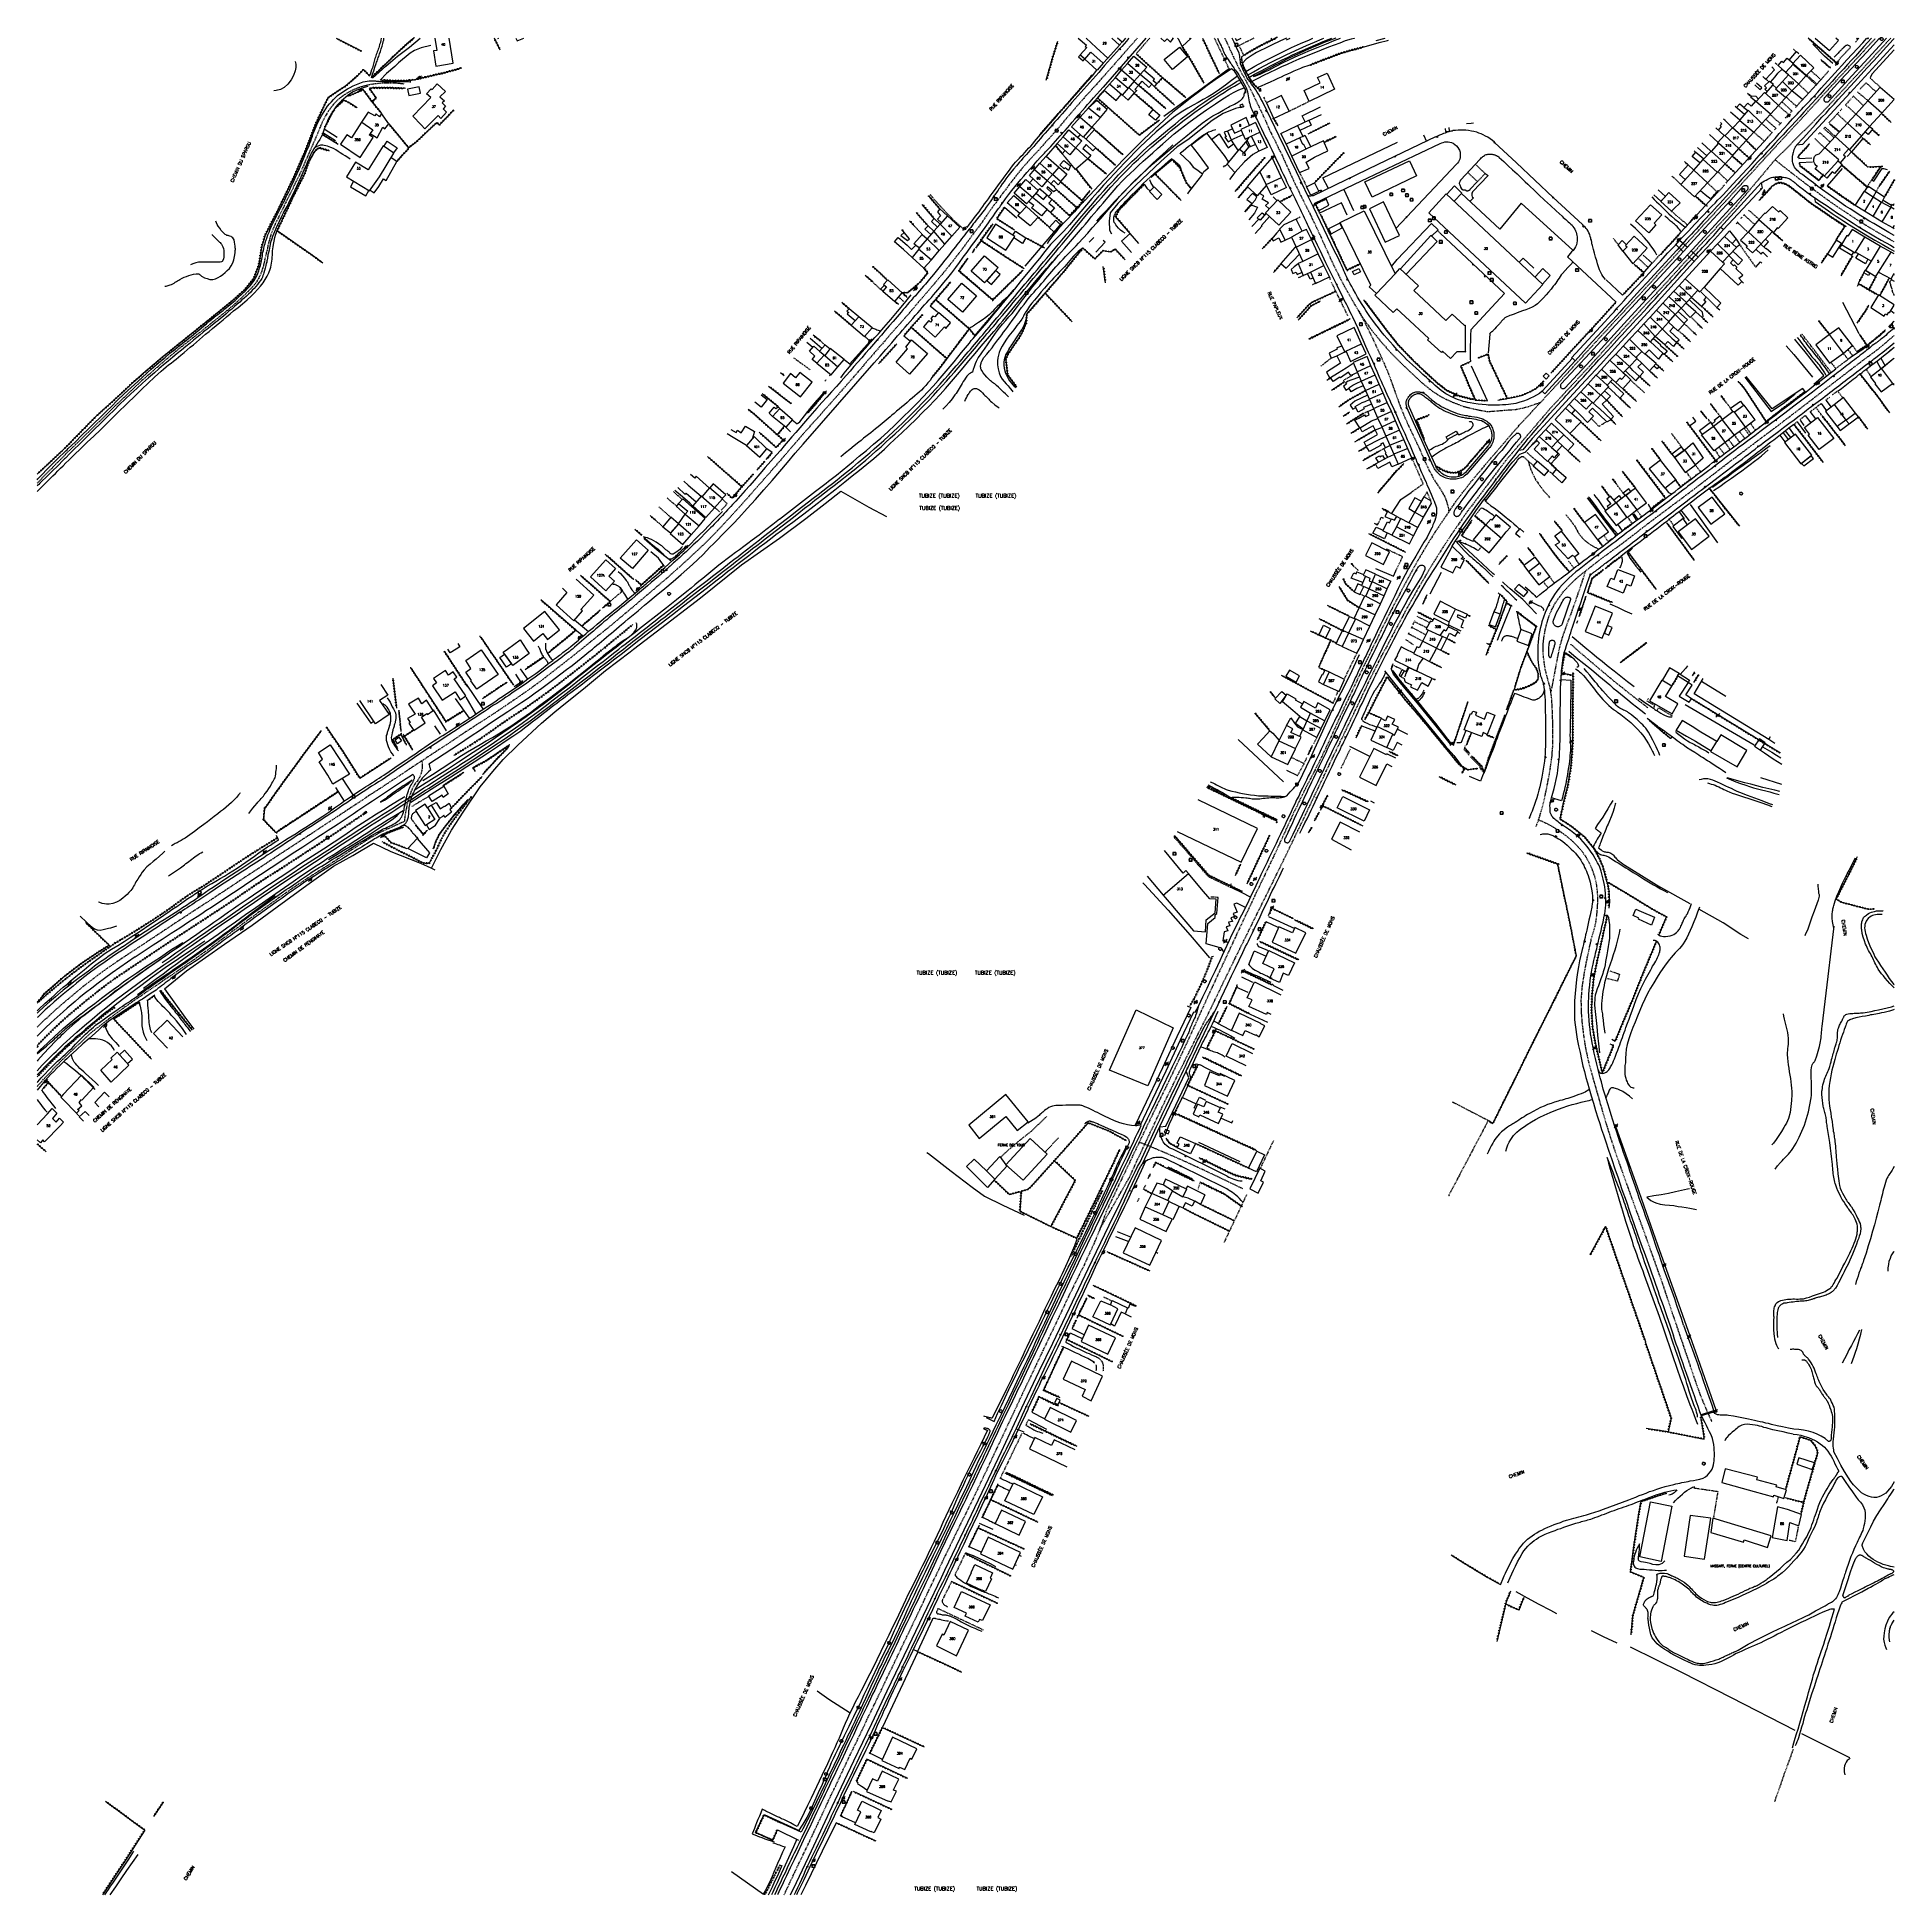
# Model space of a CAD drawing. Header units: millimetres. Extents: x 137000 to 138000, y 152000 to 153001.
import ezdxf
from ezdxf.enums import TextEntityAlignment as Align

# ---------------------------------------------------------------- set-up
doc = ezdxf.new("R2010")
doc.units = ezdxf.units.MM
doc.linetypes.add('DASHED', pattern=[0.75, 0.5, -0.25])
doc.layers.get('0').update_dxf_attribs({"linetype": 'CONTINUOUS'})
for name, color, linetype in [('W0001', 6, 'DASHED'), ('W0006', 2, 'CONTINUOUS'), ('W0008', 7, 'CONTINUOUS'), ('W0014', 7, 'CONTINUOUS'), ('W0015', 2, 'CONTINUOUS'), ('W0017', 7, 'CONTINUOUS'), ('W0020', 2, 'CONTINUOUS'), ('W0021', 2, 'CONTINUOUS'), ('W0051', 7, 'CONTINUOUS'), ('W0070', 7, 'DASHED'), ('W0071', 7, 'CONTINUOUS'), ('W0101', 7, 'CONTINUOUS'), ('W0104', 1, 'CONTINUOUS'), ('W0105', 7, 'CONTINUOUS'), ('W0112', 1, 'DASHED'), ('W0120', 7, 'CONTINUOUS'), ('W0211', 2, 'CONTINUOUS'), ('W0214', 2, 'CONTINUOUS'), ('W0220', 5, 'DASHED'), ('W0300', 7, 'CONTINUOUS'), ('W0310', 3, 'CONTINUOUS'), ('W0322', 7, 'CONTINUOUS'), ('W0323', 7, 'CONTINUOUS'), ('W0330', 7, 'CONTINUOUS'), ('W0333', 7, 'CONTINUOUS'), ('W0401', 7, 'CONTINUOUS'), ('W0402', 7, 'CONTINUOUS'), ('W0420', 7, 'CONTINUOUS'), ('W0438', 7, 'CONTINUOUS'), ('W0439', 7, 'CONTINUOUS'), ('W0473', 7, 'CONTINUOUS'), ('W0510', 5, 'CONTINUOUS'), ('W0700', 7, 'CONTINUOUS'), ('W0980', 7, 'CONTINUOUS'), ('W0984', 7, 'CONTINUOUS'), ('W0989', 7, 'CONTINUOUS'), ('W0991', 7, 'CONTINUOUS'), ('W1102', 7, 'CONTINUOUS')]:
    doc.layers.add(name, color=color, linetype=linetype)
doc.styles.get("Standard").update_dxf_attribs({"font": 'romans.shx', "width": 0.85})

# ---------------------------------------------------------------- blocks, each defined once
blk = doc.blocks.new('T473')
for p, q in [((-0.166667, 0.166667), (0.166667, -0.166667)), ((-0.166667, -0.166667), (0.166667, 0.166667)), ((0.500001, 0.500001), (1.000002, 1.000002)), ((-1.000002, -1.000002), (-0.500001, -0.500001))]:
    blk.add_line(p, q)
blk.add_ellipse((0, 0), major_axis=(0.471405, 0.471405), ratio=1, start_param=5.4977871438, end_param=11.780972451)
blk = doc.blocks.new('T300')
for p, q in [((-0.8, 0.5), (-0.9, 0.3)), ((-0.9, 0.3), (-0.9, 0.2)), ((-0.9, 0.2), (-0.7, 0.1)), ((-0.7, 0.6), (-0.8, 0.5)), ((-0.8, -0.1), (-0.7, 0.1)), ((-0.6, 0.7), (-0.7, 0.6)), ((-0.7, 0.1), (-0.7, 0.1)), ((-0.5, 0.7), (-0.6, 0.7)), ((-0.3, 0.6), (-0.5, 0.7)), ((-0.3, 0.6), (-0.2, 0.7)), ((-0.2, 0.6), (-0.3, 0.6)), ((-0.2, 0.7), (-0.1, 0.8)), ((-0.1, 0.8), (0.1, 0.8)), ((0.1, 0.8), (0.2, 0.7)), ((0.2, 0.7), (0.3, 0.6)), ((0.3, 0.6), (0.4, 0.5)), ((0.5, 0.5), (0.3, 0.5)), ((0.4, 0.5), (0.4, 0.5)), ((0.6, 0.4), (0.5, 0.5)), ((0.6, 0.4), (0.7, 0.3)), ((0.7, 0.3), (0.7, 0.2)), ((0.7, 0.2), (0.7, 0.1)), ((0.7, 0.1), (0.7, -0.2)), ((-0.8, -0.2), (-0.8, -0.1)), ((-0.7, -0.3), (-0.8, -0.2)), ((-0.8, -0.2), (-0.8, -0.2)), ((-0.7, -0.4), (-0.7, -0.3)), ((-0.5, -0.5), (-0.7, -0.4)), ((-0.4, -0.5), (-0.5, -0.5)), ((-0.4, -0.5), (-0.3, -0.5)), ((-0.3, -0.5), (-0.3, -0.4)), ((-0.3, -0.6), (-0.3, -0.5)), ((-0.3, -0.5), (-0.3, -0.5)), ((-0.2, -0.7), (-0.3, -0.6)), ((-0.1, -0.8), (-0.2, -0.7)), ((0.1, -0.8), (-0.1, -0.8)), ((0.2, -0.7), (0.1, -0.8)), ((0.3, -0.5), (0.2, -0.5)), ((0.3, -0.6), (0.2, -0.7)), ((0.2, -0.7), (0.2, -0.7)), ((0.5, -0.4), (0.3, -0.5)), ((0.3, -0.5), (0.3, -0.6)), ((0.3, -0.5), (0.3, -0.5)), ((0.6, -0.3), (0.5, -0.4)), ((0.7, -0.2), (0.6, -0.3)), ((0.6, -0.3), (0.6, -0.3))]:
    blk.add_line(p, q)
blk = doc.blocks.new('T420')
for p, q in [((0.7, 0.7), (-0.8, 0.7)), ((-0.8, 0.7), (-0.8, -0.8)), ((0.7, 0.7), (0.7, -0.8)), ((0.7, -0.8), (-0.8, -0.8))]:
    blk.add_line(p, q)
blk.add_ellipse((0, 0), major_axis=(-0.53, 0.53), ratio=1, start_param=3.926991, end_param=10.210176)
blk = doc.blocks.new('T401')
for p, q in [((-0.3, 0.3), (0, 0.3)), ((-0.3, -0.25), (-0.3, 0.3)), ((-0.3, 0.15), (0, 0.15)), ((-0.3, 0), (0, 0)), ((0, 0.3), (0, -0.25)), ((-0.3, -0.15), (0, -0.15)), ((-0.3, -0.25), (-0.3, -0.3)), ((-0.3, -0.3), (0, -0.3)), ((0, -0.3), (0, -0.25))]:
    blk.add_line(p, q)
blk = doc.blocks.new('T438')
for p, q in [((-0.4, 0.2), (0.4, 0.2)), ((-0.4, -0.2), (-0.4, 0.2)), ((0.15, 1.1), (-0.3, 1.1)), ((-0.3, 1.1), (-0.3, 0.5)), ((-0.3, 0.5), (0.15, 0.5)), ((0.3, 0.65), (0.3, 0.95)), ((0.4, 0.2), (0.4, -0.2))]:
    blk.add_line(p, q)
at = {"flags": 128}
for points in [[(-0.4, -0.2), (0.4, 0.2)], [(0.4, -0.2), (-0.4, -0.2)]]:
    blk.add_lwpolyline(points, dxfattribs=at)
for centre, major_axis, start_param, end_param in [((0.15, 0.95), (0.106, -0.106), 0.7853982, 2.3561945), ((0.15, 0.65), (0.106, 0.106), 3.9269908, 5.4977871)]:
    blk.add_ellipse(centre, major_axis=major_axis, ratio=1, start_param=start_param, end_param=end_param)
blk = doc.blocks.new('t323o')
at = {"color": 0, "linetype": 'Continuous'}
for radius in [0.25, 0.15]:
    blk.add_circle((0, 0), radius, dxfattribs=at)
blk = doc.blocks.new('t310o')
at = {"color": 0, "linetype": 'Continuous'}
for centre, start, end in [((-0.5, 0.4), 216.8699, 323.1304), ((0.5, -0.4), 36.8699, 143.1303)]:
    blk.add_arc(centre, 0.625, start, end, dxfattribs=at)
blk = doc.blocks.new('t220o')
at = {"color": 0, "linetype": 'Continuous'}
for p, q in [((-0.25, 0.25), (0.25, 0.25)), ((-0.25, -0.25), (0.25, -0.25))]:
    blk.add_line(p, q, dxfattribs=at)
blk = doc.blocks.new('t322o')
at = {"color": 0, "linetype": 'Continuous'}
for radius in [0.25, 0.15]:
    blk.add_circle((0, 0), radius, dxfattribs=at)

msp = doc.modelspace()

# ---------------------------------------------------------------- linework, layer by layer
at = {"layer": 'W0001'}
for points in [[(137592.4, 153000), (137591.1, 152998.5), (137586.9, 152993.8), (137582.8, 152989.1), (137578.7, 152984.4), (137574.5, 152979.7), (137573.1, 152978.2), (137571.8, 152976.6), (137570.4, 152975.1), (137569, 152973.6), (137567.7, 152972.1), (137566.3, 152970.6), (137564.9, 152969.1), (137563.6, 152967.6), (137561.2, 152964.9), (137558.9, 152962.2), (137556.6, 152959.5), (137554.2, 152956.8), (137551.9, 152954), (137549.6, 152951.3), (137547.2, 152948.6), (137544.9, 152945.9), (137542.9, 152943.8), (137541, 152941.6), (137539.1, 152939.5), (137537.1, 152937.4), (137535.1, 152935.2), (137533.2, 152933.1), (137531.3, 152930.9), (137529.4, 152928.7), (137526.2, 152924.7), (137523.1, 152920.6), (137520, 152916.5), (137517, 152912.4), (137515.5, 152910.4), (137514.1, 152908.5), (137512.7, 152906.5), (137511.3, 152904.6), (137510, 152902.6), (137508.6, 152900.6), (137507.2, 152898.7), (137505.7, 152896.7), (137501.7, 152891.3), (137497.7, 152885.9), (137493.6, 152880.6), (137489.4, 152875.3), (137484.4, 152869.3), (137479.4, 152863.4), (137474.3, 152857.5), (137469.3, 152851.6), (137467.1, 152849.1), (137464.9, 152846.5), (137462.6, 152844), (137460.4, 152841.5), (137458.2, 152839), (137456, 152836.4), (137453.8, 152833.9), (137451.6, 152831.4), (137449.2, 152828.6), (137446.8, 152825.9), (137444.5, 152823.1), (137442.1, 152820.4), (137439.8, 152817.7), (137437.4, 152814.9), (137435, 152812.2), (137432.6, 152809.5), (137430.2, 152806.7), (137427.7, 152803.9), (137425.2, 152801.1), (137422.7, 152798.3), (137420.3, 152795.5), (137417.8, 152792.8), (137415.3, 152790), (137412.8, 152787.2), (137410.6, 152784.7), (137408.4, 152782.1), (137406.2, 152779.6), (137404.1, 152777.1), (137401.9, 152774.5), (137399.7, 152772), (137397.5, 152769.5), (137395.3, 152766.9), (137391.5, 152762.6), (137387.6, 152758.2), (137383.8, 152753.8), (137379.9, 152749.5), (137376.6, 152745.8), (137373.3, 152742.2), (137370, 152738.6), (137366.6, 152735), (137362.5, 152730.8), (137358.3, 152726.7), (137354, 152722.7), (137349.7, 152718.7), (137344.4, 152713.9), (137339.1, 152709.2), (137333.7, 152704.6), (137328.2, 152699.9), (137321.1, 152693.9), (137314, 152687.9), (137306.9, 152682), (137299.6, 152676.2), (137298, 152674.9), (137296.4, 152673.6), (137294.8, 152672.3), (137293.2, 152671)], [(137639.5, 153000), (137639.5, 152999.9), (137640.7, 152997.5), (137641.8, 152995), (137642.9, 152992.6), (137644.1, 152990.1), (137645.2, 152987.7), (137646.4, 152985.3), (137647.6, 152982.9), (137649.5, 152979.5), (137651.4, 152976.1), (137653.2, 152972.7), (137654.9, 152969.3), (137657.1, 152964.7), (137659.3, 152960.2), (137661.4, 152955.6), (137663.5, 152950.9), (137664.4, 152949), (137665.4, 152947), (137666.4, 152945), (137667.4, 152943), (137668.3, 152941), (137669.3, 152939.1), (137670.3, 152937.1), (137671.2, 152935.1), (137672.1, 152933.1), (137673, 152931.1), (137673.9, 152929.2), (137674.8, 152927.2), (137675.7, 152925.2), (137676.6, 152923.2), (137677.5, 152921.2), (137678.5, 152919.3), (137679.5, 152917.1), (137680.5, 152915), (137681.6, 152912.9), (137682.6, 152910.8), (137683.7, 152908.8), (137684.7, 152906.7), (137685.8, 152904.6), (137686.8, 152902.4), (137688.9, 152898), (137691, 152893.5), (137693, 152889), (137695.1, 152884.4), (137697.1, 152879.9), (137699.3, 152875.4), (137701.5, 152871), (137703.8, 152866.6), (137705.7, 152863.2), (137707.7, 152859.7), (137709.6, 152856.3), (137711.7, 152852.9)], [(137998.1, 153000), (137983.9, 152984.5), (137960.5, 152959.2), (137935.8, 152934.5), (137913.9, 152908.4), (137898.5, 152891.8), (137877.7, 152868.8), (137857.7, 152847.3), (137839.2, 152826.9), (137814.1, 152799.8), (137790.8, 152772.5), (137772.7, 152748.4), (137770.5, 152745.6), (137765.9, 152739), (137761.4, 152732.4), (137757, 152725.7), (137752.7, 152718.9), (137749.6, 152713.9), (137746.6, 152708.7), (137743.6, 152703.6), (137740.7, 152698.4), (137737.8, 152693.3), (137735, 152688.1), (137732.2, 152682.9), (137729.5, 152677.7), (137728.6, 152676), (137727.7, 152674.3), (137726.9, 152672.7), (137726, 152671)], [(137809.7, 152804), (137817.1, 152812), (137839.6, 152836.7), (137858.7, 152857.4), (137877.8, 152878.1), (137897.2, 152899.2), (137914.8, 152918.3), (137930.4, 152935.3), (137950.5, 152957.1), (137967, 152975.1), (137983.4, 152992.9), (137989.9, 153000)], [(137197.7, 152975.3), (137193.5, 152975.7), (137189.2, 152975.8), (137185, 152975.7), (137180.7, 152975.2), (137177.9, 152974.7), (137175.1, 152974), (137172.4, 152973.1), (137169.8, 152972), (137167.5, 152970.8), (137165.3, 152969.4), (137163.2, 152967.9), (137161.3, 152966.2), (137159.6, 152964.4), (137158.1, 152962.5), (137156.7, 152960.5), (137155.5, 152958.5), (137153.7, 152955.2), (137152.3, 152951.9), (137150.9, 152948.5), (137149.5, 152945.1), (137148.4, 152942.7), (137147.3, 152940.3), (137146.3, 152937.8), (137145.2, 152935.4), (137144.1, 152933), (137143.1, 152930.5), (137142, 152928.1), (137140.9, 152925.7), (137139.9, 152923.6), (137138.8, 152921.5), (137137.8, 152919.4), (137136.8, 152917.3), (137135.7, 152915.2), (137134.7, 152913.1), (137133.6, 152911), (137132.6, 152908.9), (137130.9, 152905.4), (137129.1, 152901.8), (137127.4, 152898.2), (137126, 152894.6), (137125.6, 152893.3), (137125.2, 152892.1), (137124.9, 152890.8), (137124.6, 152889.5), (137124.3, 152888.3), (137124.1, 152887), (137123.8, 152885.8), (137123.4, 152884.5), (137122.6, 152881), (137121.8, 152877.4), (137120.7, 152873.8), (137119.2, 152870.5), (137117.7, 152868.1), (137116, 152866), (137114, 152864), (137112.1, 152862.1), (137107.8, 152858), (137103.4, 152854.2), (137098.8, 152850.5), (137094.2, 152846.8), (137091.7, 152844.8), (137089.2, 152842.8), (137086.7, 152840.8), (137084.1, 152838.8), (137081.6, 152836.8), (137079, 152834.8), (137076.5, 152832.8), (137074, 152830.7), (137069.5, 152827), (137065.1, 152823.2), (137060.8, 152819.4), (137056.4, 152815.6), (137051.5, 152811), (137046.6, 152806.4), (137041.8, 152801.8), (137037.1, 152797.1), (137020.9, 152781.4), (137019.2, 152779.7), (137017.5, 152778), (137015.7, 152776.3), (137014, 152774.6)], [(137655, 152969.3), (137654.9, 152969.3)], [(137935.8, 152934.5), (137941.6, 152929.9), (137947.5, 152925.3), (137953.4, 152920.8), (137959.4, 152916.4), (137964.3, 152912.8), (137969.3, 152909.3), (137974.4, 152905.9), (137979.4, 152902.6), (137984.2, 152899.6), (137989, 152896.7), (137993.8, 152893.9), (137998.7, 152891.1), (138000, 152890.4)], [(137711.7, 152852.9), (137715.7, 152845.3), (137719.5, 152837.5), (137723.1, 152829.7), (137726.6, 152821.8), (137727.8, 152818.9), (137728.9, 152815.9), (137730, 152812.9), (137731.1, 152809.9), (137732.1, 152806.9), (137733.2, 152803.9), (137734.3, 152800.9), (137735.5, 152798), (137736.5, 152795.7), (137737.5, 152793.4), (137738.5, 152791.2), (137739.6, 152788.9), (137740.7, 152786.7), (137741.7, 152784.5), (137742.8, 152782.2), (137743.8, 152780), (137744.7, 152778.1), (137745.5, 152776.2), (137746.3, 152774.4), (137747.1, 152772.5), (137748, 152770.6), (137748.8, 152768.8), (137749.7, 152766.9), (137750.7, 152765.1), (137751.6, 152763.4), (137752.6, 152761.7), (137753.7, 152760), (137754.8, 152758.4), (137755.8, 152756.8), (137756.8, 152755.1), (137757.8, 152753.3), (137758.6, 152751.5), (137759.1, 152749.9), (137759.6, 152748.2), (137759.9, 152746.6), (137760.1, 152744.8)], [(137711.7, 152852.9), (137713.5, 152850), (137715.4, 152847.2), (137717.4, 152844.4), (137719.4, 152841.7), (137724, 152836.1), (137728.8, 152830.7), (137733.9, 152825.5), (137739.1, 152820.5), (137743.1, 152816.8), (137747.1, 152813.2), (137751.4, 152809.8), (137756.1, 152806.8), (137762, 152804), (137768.1, 152801.7), (137774.5, 152800.1), (137780.9, 152798.9), (137796.5, 152800.1), (137799.9, 152800.8), (137803.2, 152801.7), (137806.5, 152802.8), (137809.7, 152804)], [(137833.7, 152713), (137834.5, 152713.6), (137835.3, 152714.2), (137836.1, 152714.9), (137836.9, 152715.5), (137839, 152717.1), (137841.1, 152718.8), (137843.2, 152720.4), (137845.4, 152721.9), (137847.5, 152723.5), (137849.7, 152725.1), (137851.8, 152726.6), (137854, 152728.2), (137856.3, 152730), (137858.7, 152731.8), (137861.1, 152733.6), (137863.4, 152735.5), (137865.8, 152737.3), (137868.1, 152739.1), (137870.5, 152740.9), (137872.9, 152742.7), (137875.2, 152744.4), (137877.5, 152746.1), (137879.8, 152747.9), (137882.1, 152749.6), (137884.5, 152751.3), (137886.8, 152753.1), (137889.1, 152754.8), (137891.4, 152756.5), (137893.5, 152758.1), (137895.5, 152759.7), (137897.5, 152761.2), (137899.6, 152762.8), (137901.6, 152764.4), (137903.7, 152765.9), (137905.7, 152767.5), (137907.7, 152769.1), (137911.8, 152772.2), (137915.9, 152775.2), (137920, 152778.3), (137924.1, 152781.4), (137926.2, 152783), (137928.3, 152784.6), (137930.4, 152786.1), (137932.5, 152787.7), (137934.6, 152789.3), (137936.7, 152790.8), (137938.8, 152792.4), (137940.8, 152794), (137943.3, 152795.9), (137945.8, 152797.8), (137948.3, 152799.7), (137950.7, 152801.6), (137953.2, 152803.5), (137955.7, 152805.4), (137958.2, 152807.3), (137960.6, 152809.2), (137962.9, 152811), (137965.2, 152812.7), (137967.5, 152814.5), (137969.8, 152816.3), (137972.1, 152818), (137974.4, 152819.8), (137976.7, 152821.6), (137979, 152823.3), (137983, 152826.4), (137987.1, 152829.4), (137991.1, 152832.4), (137995, 152835.6), (137997.5, 152837.8), (138000, 152839.9)], [(137760.1, 152744.8), (137762.5, 152748.3), (137764.9, 152751.7), (137767.4, 152755), (137770, 152758.4), (137772.7, 152761.8), (137775.5, 152765.1), (137778.3, 152768.4), (137781.1, 152771.8), (137785.3, 152776.7), (137789.6, 152781.7), (137793.8, 152786.6), (137798.1, 152791.5), (137809.7, 152804)], [(137014, 152774.6), (137012.7, 152773.2), (137011.3, 152771.9), (137010, 152770.6), (137008.7, 152769.2), (137005.5, 152766), (137002.3, 152762.7), (137000, 152760.4)], [(137760.1, 152744.8), (137756.4, 152739.4), (137752.7, 152733.9), (137749.2, 152728.3), (137745.8, 152722.7), (137741.3, 152714.9), (137737, 152707), (137732.9, 152699.1), (137728.7, 152691.1), (137726.2, 152686.1), (137723.7, 152681.1), (137721.3, 152676), (137718.8, 152671)], [(137810.9, 152671), (137810.9, 152671.5), (137810.9, 152671.9), (137810.9, 152672.4), (137811, 152672.9), (137811, 152673.3), (137811, 152673.8), (137811, 152674.3), (137811.1, 152674.7), (137811.3, 152676.9), (137811.7, 152679.2), (137812.1, 152681.4), (137812.6, 152683.5), (137813.2, 152685.7), (137813.8, 152687.8), (137814.6, 152689.9), (137815.5, 152692), (137817.3, 152695.4), (137819.4, 152698.6), (137821.8, 152701.7), (137824.3, 152704.5), (137826.5, 152706.8), (137828.8, 152709), (137831.2, 152711), (137833.7, 152713)], [(137833.7, 152713), (137832.4, 152708.9), (137831.1, 152704.9), (137829.7, 152700.9), (137828.3, 152696.8), (137827.3, 152694), (137826.3, 152691.2), (137825.3, 152688.4), (137824.2, 152685.7), (137823.2, 152682.9), (137822.2, 152680), (137821.2, 152677.2), (137820.4, 152674.3), (137820.1, 152673.5), (137819.9, 152672.7), (137819.7, 152671.8), (137819.5, 152671)], [(137293.2, 152671), (137286, 152665.3), (137278.8, 152659.7), (137271.6, 152654.1), (137264.2, 152648.7), (137255.1, 152642.4), (137245.9, 152636.2), (137236.6, 152630.2), (137227.3, 152624.1), (137222.3, 152620.7), (137217.2, 152617.4), (137212.2, 152614.1), (137207.1, 152610.7)], [(137571.9, 152358), (137588.3, 152386.7), (137592.4, 152395.7), (137596.7, 152404.8), (137600.9, 152413.8), (137605.2, 152422.9), (137608.2, 152429.2), (137611.3, 152435.5), (137614.3, 152441.8), (137617.4, 152448), (137619.2, 152451.7), (137621.1, 152455.4), (137622.9, 152459.1), (137624.7, 152462.8), (137626.6, 152466.5), (137628.4, 152470.2), (137630.3, 152473.9), (137632.1, 152477.6), (137633.7, 152480.9), (137635.3, 152484.2), (137636.9, 152487.6), (137638.5, 152490.9), (137640.1, 152494.2), (137641.8, 152497.6), (137643.4, 152500.9), (137645, 152504.2), (137648, 152510.3), (137651, 152516.4), (137654, 152522.5), (137657, 152528.6), (137658.7, 152531.9), (137660.3, 152535.3), (137662, 152538.6), (137663.6, 152541.9), (137665.3, 152545.3), (137666.9, 152548.6), (137668.6, 152552), (137670.2, 152555.3), (137673.3, 152561.6), (137676.3, 152567.9), (137679.3, 152574.2), (137682.4, 152580.4), (137683.8, 152583.5), (137685.3, 152586.6), (137686.7, 152589.6), (137688.2, 152592.7), (137689.7, 152595.8), (137691.1, 152598.8), (137692.6, 152601.9), (137694, 152604.9), (137695.8, 152608.7), (137697.6, 152612.5), (137699.4, 152616.2), (137701.2, 152620), (137703, 152623.7), (137704.8, 152627.5), (137706.6, 152631.2), (137708.4, 152635), (137709.8, 152637.9), (137711.1, 152640.8), (137712.5, 152643.6), (137713.9, 152646.5), (137715.2, 152649.4), (137716.6, 152652.3), (137718, 152655.2), (137719.4, 152658.1), (137721, 152661.3), (137722.6, 152664.5), (137724.3, 152667.8), (137726, 152671)], [(137718.8, 152671), (137718.3, 152669.9), (137717.8, 152668.8), (137717.2, 152667.7), (137716.7, 152666.6), (137716.2, 152665.5), (137715.7, 152664.4), (137715.1, 152663.3), (137714.6, 152662.3), (137712, 152656.9), (137709.5, 152651.5), (137707, 152646.2), (137704.5, 152640.8), (137702.9, 152637.3), (137701.3, 152633.9), (137699.7, 152630.4), (137698.1, 152626.9), (137696.6, 152623.5), (137695, 152620), (137693.4, 152616.6), (137691.7, 152613.1), (137690.3, 152610.2), (137688.8, 152607.2), (137687.3, 152604.3), (137685.8, 152601.4), (137684.3, 152598.5), (137682.8, 152595.6), (137681.4, 152592.6), (137679.9, 152589.7), (137678.3, 152586.2), (137676.6, 152582.8), (137675, 152579.3), (137673.4, 152575.8), (137671.8, 152572.3), (137670.2, 152568.8), (137668.6, 152565.3), (137667, 152561.8), (137665.5, 152558.7), (137664, 152555.5), (137662.5, 152552.4), (137661, 152549.2), (137659.5, 152546.1), (137658, 152542.9), (137656.4, 152539.8), (137655, 152536.6), (137651.7, 152529.7), (137648.5, 152522.8), (137645.2, 152515.8), (137642, 152508.9), (137639, 152502.4), (137636, 152496), (137633, 152489.5), (137630, 152483), (137628, 152478.6), (137626, 152474.2), (137624, 152469.7), (137622, 152465.3), (137620, 152460.9), (137618, 152456.5), (137615.9, 152452.1), (137613.9, 152447.7), (137612.3, 152444.4), (137610.7, 152441.1), (137609.2, 152437.9), (137607.6, 152434.6), (137606, 152431.4), (137604.4, 152428.1), (137602.8, 152424.9), (137601.2, 152421.6), (137597.6, 152414.1), (137594, 152406.5), (137590.4, 152399), (137586.8, 152391.4), (137584, 152385.6), (137581.2, 152379.7), (137578.5, 152373.9), (137575.7, 152368.1), (137574.8, 152365.5), (137573.9, 152363), (137573, 152360.4), (137572, 152357.9)], [(137815.1, 152647.9), (137814.8, 152649.6), (137814.4, 152651.4), (137813.9, 152653.1), (137813.4, 152654.8), (137813, 152656.5), (137812.5, 152658.2), (137812.1, 152659.9), (137811.8, 152661.7), (137811.5, 152664), (137811.2, 152666.3), (137811, 152668.7), (137810.9, 152671)], [(137819.5, 152671), (137815.1, 152647.9)], [(137808.5, 152579), (137809.6, 152582.5), (137810.6, 152586.1), (137811.5, 152589.7), (137812.3, 152593.4), (137813.3, 152598.4), (137814.3, 152603.5), (137815.1, 152608.7), (137815.8, 152613.8), (137815.9, 152616.1), (137816.1, 152618.4), (137816.2, 152620.7), (137816.2, 152623), (137816.2, 152625.3), (137816.2, 152627.6), (137816.2, 152629.8), (137816.1, 152632.1), (137816, 152636.1), (137815.8, 152640), (137815.6, 152643.9), (137815.1, 152647.9)], [(137207.1, 152610.7), (137204.3, 152608.9), (137201.4, 152607), (137198.6, 152605.1), (137195.7, 152603.2), (137192.9, 152601.3), (137190, 152599.5), (137187.2, 152597.6), (137184.3, 152595.7), (137178.9, 152592.2), (137173.6, 152588.6), (137168.2, 152585.1), (137162.8, 152581.5), (137157.4, 152578), (137152.1, 152574.5), (137146.7, 152570.9), (137141.3, 152567.4), (137135.4, 152563.5), (137129.5, 152559.7), (137123.7, 152555.8), (137117.8, 152551.9), (137111.9, 152548.1), (137106.1, 152544.2), (137100.2, 152540.3), (137094.3, 152536.4), (137082.6, 152528.8), (137070.9, 152521.1), (137059.3, 152513.4), (137047.6, 152505.7), (137044.2, 152503.4), (137040.8, 152501.1), (137037.4, 152498.8), (137034.1, 152496.4), (137030.6, 152493.7), (137027, 152491), (137023.5, 152488.2), (137020.1, 152485.4), (137018.6, 152484.1), (137017, 152482.8), (137015.5, 152481.5), (137014, 152480.2)], [(137207.1, 152610.7), (137207.3, 152609.8), (137207.4, 152608.8), (137207.4, 152607.9), (137207.3, 152606.9), (137207.1, 152605.5), (137206.7, 152604), (137206.2, 152602.6), (137205.6, 152601.3), (137205.2, 152600.7), (137204.9, 152600.1), (137204.5, 152599.6), (137204.1, 152599.1), (137203.6, 152598.5), (137203.2, 152598), (137202.9, 152597.4), (137202.5, 152596.8), (137201.7, 152595.1), (137201, 152593.2), (137200.3, 152591.4), (137199.8, 152589.5), (137199.1, 152586.7), (137198.5, 152583.8), (137198, 152581), (137197.7, 152578.1), (137184.8, 152572.3), (137179, 152569), (137173.3, 152565.4), (137167.8, 152561.8), (137162.2, 152558.1), (137156.2, 152554.3), (137150.3, 152550.5), (137144.3, 152546.7), (137138.4, 152542.8), (137132.1, 152538.4), (137125.8, 152533.9), (137119.5, 152529.4), (137113.3, 152524.9), (137110.3, 152522.7), (137107.3, 152520.5), (137104.3, 152518.3), (137101.3, 152516), (137098.3, 152513.8), (137095.3, 152511.6), (137092.3, 152509.3), (137089.3, 152507.2), (137084.3, 152503.6), (137079.3, 152500.2), (137074.3, 152496.7), (137069.2, 152493.3), (137066.5, 152491.4), (137063.7, 152489.5), (137061, 152487.7), (137058.2, 152485.8), (137055.5, 152483.9), (137052.7, 152482), (137050, 152480.1), (137047.3, 152478.2), (137042.5, 152474.7), (137037.7, 152471.1), (137033, 152467.5), (137028.4, 152463.8)], [(137808.5, 152579), (137807, 152575.4)], [(137808.5, 152579), (137812.6, 152577.2), (137816.4, 152575.1), (137820.1, 152572.8), (137823.7, 152570.1), (137826.6, 152567.6), (137829.4, 152564.9), (137831.9, 152562), (137834.1, 152558.8), (137835.9, 152555.5), (137837.4, 152552), (137838.6, 152548.4), (137839.5, 152544.7), (137840.1, 152539.8), (137840.2, 152534.9), (137839.9, 152530), (137839.4, 152525.2), (137839.1, 152523.4), (137838.7, 152521.6), (137838.2, 152519.8), (137837.7, 152518), (137837.2, 152516.2), (137836.7, 152514.5), (137836.3, 152512.7), (137835.9, 152510.9), (137834.4, 152503.8), (137833, 152496.6), (137831.9, 152489.4), (137831.3, 152482.1), (137831.4, 152475.6), (137831.9, 152469.2), (137832.7, 152462.8), (137833.7, 152456.4), (137835.2, 152449.3), (137837.1, 152442.2), (137839.1, 152435.2), (137841.1, 152428.2), (137842.9, 152422), (137844.7, 152415.9), (137846.6, 152409.7), (137848.6, 152403.6), (137850.5, 152397.9), (137852.6, 152392.1), (137854.6, 152386.4), (137856.7, 152380.6), (137857.6, 152378.1), (137858.5, 152375.6), (137859.4, 152373.1), (137860.3, 152370.6), (137861.3, 152368), (137862.2, 152365.5), (137863.1, 152363), (137864, 152360.5), (137866.2, 152354.4), (137868.4, 152348.2), (137870.6, 152342.1), (137872.8, 152335.9), (137874.8, 152330.3), (137876.7, 152324.6), (137878.6, 152318.9), (137880.5, 152313.2), (137881.5, 152310.3), (137882.5, 152307.3), (137883.5, 152304.4), (137884.5, 152301.4), (137885.5, 152298.5), (137886.5, 152295.5), (137887.5, 152292.6), (137888.5, 152289.7), (137890.2, 152284.6), (137891.9, 152279.5), (137893.7, 152274.4), (137895.5, 152269.3), (137897, 152265.7), (137898.5, 152262.1), (137900.1, 152258.5), (137901.7, 152254.9)], [(137000, 152467.4), (137002.9, 152470.2), (137006.6, 152473.6), (137010.3, 152477), (137014, 152480.2)], [(137014, 152450.2), (137028.4, 152463.8)], [(137000, 152435.4), (137000.6, 152436.1), (137003.7, 152439.5), (137006.8, 152442.8), (137009.9, 152446.1), (137010.9, 152447.1), (137011.9, 152448.1), (137013, 152449.2), (137014, 152450.2)], [(137649.3, 152380.2), (137642.8, 152383.4), (137636.3, 152386.5), (137629.7, 152389.6), (137623.1, 152392.7), (137615.8, 152396), (137608.4, 152399.2), (137600.9, 152402.4), (137593.5, 152405.4)], [(137572, 152357.9), (137571.4, 152356.4), (137570.8, 152355), (137570.2, 152353.5), (137569.6, 152352), (137567.7, 152347.8), (137565.8, 152343.7), (137563.9, 152339.5), (137561.9, 152335.4), (137559.8, 152331.3), (137557.8, 152327.2), (137555.8, 152323.1), (137553.8, 152318.9), (137549.8, 152310.4), (137545.7, 152301.8), (137541.6, 152293.2), (137537.6, 152284.7), (137533.8, 152276.7), (137530, 152268.8), (137526.3, 152260.8), (137522.5, 152252.8), (137520.6, 152248.7), (137518.7, 152244.6), (137516.7, 152240.5), (137514.8, 152236.4), (137512.9, 152232.3), (137511, 152228.2), (137509, 152224.1), (137507.1, 152220), (137505.1, 152215.8), (137503.1, 152211.6), (137501, 152207.4), (137499, 152203.3), (137496.9, 152199.1), (137494.9, 152194.9), (137492.9, 152190.8), (137490.9, 152186.6), (137489, 152182.7), (137487.1, 152178.8), (137485.3, 152174.9), (137483.5, 152171)], [(137402.2, 152000), (137403.7, 152003.1), (137405.7, 152007.4), (137407.7, 152011.6), (137409.7, 152015.9), (137411.7, 152020.1), (137413.8, 152024.3), (137415.8, 152028.6), (137417.8, 152032.8), (137419.8, 152037.1), (137421.8, 152041.3), (137423.8, 152045.6), (137425.7, 152049.8), (137427.7, 152054.1), (137429.8, 152058.3), (137433.6, 152066.5), (137437.5, 152074.8), (137441.5, 152083), (137445.4, 152091.2), (137447.2, 152095.1), (137449.1, 152099), (137451, 152102.9), (137452.9, 152106.9), (137454.8, 152110.8), (137456.6, 152114.7), (137458.5, 152118.6), (137460.4, 152122.5), (137464.3, 152130.7), (137468.2, 152138.8), (137472.1, 152147), (137476, 152155.2), (137477.9, 152159.1), (137479.7, 152163.1), (137481.6, 152167), (137483.5, 152171)]]:
    msp.add_lwpolyline(points, dxfattribs=at)
at = {"layer": 'W0006'}
for points in [[(137844.1, 152847.2), (137845.7, 152849.1), (137847.4, 152850.9), (137849.1, 152852.7), (137850.7, 152854.5), (137852.6, 152856.6), (137854.5, 152858.7), (137856.4, 152860.8), (137858.3, 152862.9), (137860.2, 152865), (137862.1, 152867), (137864, 152869.1), (137866, 152871.2), (137870, 152875.6), (137874.1, 152879.9), (137878.1, 152884.3), (137882.2, 152888.6), (137885.7, 152892.4), (137889.2, 152896.1), (137892.7, 152899.9), (137896.2, 152903.6), (137897.7, 152905.1), (137899.1, 152906.7), (137900.6, 152908.2), (137902, 152909.7), (137903.5, 152911.2), (137904.9, 152912.7), (137906.4, 152914.2), (137907.8, 152915.7), (137913.1, 152921.3), (137918.3, 152926.9), (137923.5, 152932.5), (137928.6, 152938.2), (137931, 152940.8), (137933.4, 152943.4), (137935.8, 152946), (137938.1, 152948.6), (137940.5, 152951.3), (137942.9, 152953.9), (137945.3, 152956.5), (137947.7, 152959.1), (137948.8, 152960.3), (137950, 152961.6), (137951.2, 152962.8), (137952.3, 152964), (137953.5, 152965.2), (137954.7, 152966.4), (137955.8, 152967.7), (137957, 152968.9), (137958.8, 152970.9), (137960.7, 152973), (137962.5, 152975), (137964.3, 152977.1), (137966.2, 152979.1), (137968, 152981.2), (137969.8, 152983.2), (137971.7, 152985.3), (137974.5, 152988.3), (137977.4, 152991.4), (137980.2, 152994.5), (137983, 152997.5), (137985.3, 153000)], [(138000, 152996.5), (137976.2, 152970.6), (137950.6, 152942.7), (137947.4, 152942.4)], [(137746.5, 152948), (137748.1, 152944.4)], [(137695.3, 152919.1), (137692.3, 152924.8), (137732.6, 152944)], [(137957, 152914.2), (137957.5, 152912.1)], [(137957.4, 152912.1), (137959.2, 152910.8), (137961, 152909.6), (137962.8, 152908.3), (137964.6, 152907), (137966.6, 152905.6), (137968.7, 152904.2), (137970.7, 152902.9), (137972.8, 152901.5), (137975.9, 152899.5), (137979.1, 152897.5), (137982.4, 152895.6), (137985.6, 152893.6), (137989.6, 152891.3), (137993.5, 152889), (137997.5, 152886.7), (138000, 152885.3)], [(137908.1, 152896.9), (137901.6, 152889.7), (137893.5, 152881.1), (137881.5, 152867.9), (137871.2, 152856.5), (137859.2, 152843.4), (137851, 152834.5), (137842, 152824.4), (137833.7, 152815.6), (137823, 152804), (137815.3, 152795.6), (137805.1, 152784.3), (137800, 152778.2)], [(137844.1, 152847.2), (137826.3, 152827.9), (137826.7, 152827.5)], [(137941.8, 152834.3), (137945.9, 152829.6), (137955.9, 152817.4)], [(137952.3, 152809.4), (137950.7, 152811.4), (137934.2, 152800.3), (137920.2, 152817.8)], [(137800, 152778.2), (137797.8, 152777.9)], [(137679.6, 152599.4), (137685.4, 152611.8), (137697.4, 152638), (137707, 152657.1), (137712.1, 152668.1)], [(137820.7, 152654.5), (137825.9, 152654.3)], [(137795.5, 152647.1), (137794.5, 152644.6), (137793.5, 152642.1), (137792.5, 152639.6), (137791.5, 152637), (137790.4, 152634), (137789.2, 152630.9), (137788, 152627.8), (137786.8, 152624.8), (137786.2, 152623), (137785.5, 152621.3), (137784.9, 152619.6), (137784.3, 152617.9), (137783.6, 152616.2), (137783, 152614.5), (137782.3, 152612.7), (137781.6, 152611), (137780.6, 152608.2), (137779.5, 152605.4), (137778.3, 152602.7), (137777.2, 152599.9)], [(137805.4, 152643.5), (137804.3, 152643.9), (137803.1, 152644.3), (137802, 152644.7), (137800.8, 152645.1), (137799.5, 152645.6), (137798.2, 152646.1), (137796.8, 152646.6), (137795.5, 152647.1)], [(137811.5, 152649.3), (137811.5, 152648.7), (137811.4, 152648.1), (137811.2, 152647.5), (137811, 152647), (137810.5, 152646.3), (137810, 152645.6), (137809.4, 152645.1), (137808.8, 152644.5), (137808.4, 152644.3), (137808, 152644.1), (137807.6, 152643.9), (137807.1, 152643.8), (137806.8, 152643.7), (137806.5, 152643.5), (137806.2, 152643.4), (137805.8, 152643.4), (137805.7, 152643.4), (137805.6, 152643.4), (137805.5, 152643.5), (137805.4, 152643.5)], [(137825.9, 152654.3), (137825.9, 152652.3), (137825.8, 152650.2), (137825.8, 152648.2), (137825.8, 152646.2), (137825.8, 152644.7), (137825.7, 152643.3), (137825.7, 152641.8), (137825.7, 152640.4), (137825.6, 152638.9), (137825.6, 152637.5), (137825.6, 152636.1), (137825.6, 152634.6), (137825.5, 152632), (137825.5, 152629.4), (137825.5, 152626.8), (137825.4, 152624.2), (137825.5, 152623.3), (137825.5, 152622.3), (137825.5, 152621.3), (137825.5, 152620.4), (137825.6, 152619.4), (137825.6, 152618.4), (137825.6, 152617.5), (137825.6, 152616.5), (137825.5, 152615.1), (137825.4, 152613.7), (137825.3, 152612.2), (137825.1, 152610.8), (137824.9, 152608.9), (137824.6, 152607.1), (137824.3, 152605.3), (137824, 152603.4), (137823.7, 152601.7), (137823.4, 152599.9), (137823.1, 152598.2), (137822.7, 152596.5), (137822.3, 152594.7), (137821.8, 152592.9), (137821.3, 152591.1), (137820.8, 152589.3)], [(137777.2, 152599.9), (137771.2, 152602.4)], [(137820.8, 152589.3), (137815.5, 152590.8)], [(137644.3, 152533.6), (137646.1, 152529.3), (137644.1, 152528.5), (137644.8, 152526.9), (137642.8, 152526.3), (137643.6, 152524.3), (137641.6, 152523.8), (137642.3, 152522), (137640.3, 152521.3), (137641.1, 152519.3), (137639.2, 152518.6)], [(137604.7, 152413.6), (137607.7, 152414), (137620.2, 152440.1), (137618.7, 152443.7)]]:
    msp.add_lwpolyline(points, dxfattribs=at)
at = {"layer": 'W0008'}
for points in [[(137987.8, 153000), (137983.7, 152995.5), (137979.1, 152990.4), (137977, 152988.1), (137974.9, 152985.8), (137972.8, 152983.5), (137970.7, 152981.3), (137968.6, 152979), (137966.5, 152976.7), (137964.4, 152974.4), (137962.3, 152972.1), (137960.1, 152969.7), (137957.9, 152967.3), (137955.7, 152964.9), (137953.5, 152962.5), (137951.3, 152960.1), (137949.1, 152957.6), (137946.8, 152955.2), (137944.6, 152952.8), (137942.4, 152950.4), (137940.2, 152948), (137937.9, 152945.6), (137935.7, 152943.2), (137933.5, 152940.8), (137931.2, 152938.4), (137929, 152936), (137926.8, 152933.5), (137924.6, 152931.2), (137922.4, 152928.8), (137920.2, 152926.4), (137918, 152924), (137915.8, 152921.6), (137913.6, 152919.2), (137911.4, 152916.8), (137909.2, 152914.4), (137907.7, 152912.8), (137906.2, 152911.2), (137904.7, 152909.6), (137903.2, 152907.9), (137901.7, 152906.3), (137900.2, 152904.7), (137898.7, 152903), (137897.1, 152901.4), (137895.9, 152900), (137894.6, 152898.6), (137893.3, 152897.2), (137892, 152895.8), (137890.8, 152894.5), (137889.5, 152893.1), (137888.2, 152891.7), (137886.9, 152890.3), (137882.9, 152885.9), (137878.8, 152881.4), (137874.8, 152877), (137870.7, 152872.6), (137867.1, 152868.6), (137863.4, 152864.6), (137859.7, 152860.7), (137856.1, 152856.7), (137854.1, 152854.6), (137852.2, 152852.5), (137850.2, 152850.3), (137848.2, 152848.2), (137846.3, 152846.1), (137844.3, 152844), (137842.4, 152841.8), (137840.4, 152839.7), (137837.3, 152836.4), (137834.3, 152833), (137831.2, 152829.7), (137828.1, 152826.3)], [(137947.5, 152942.5), (137950.9, 152946.2), (137954.3, 152949.9), (137957.7, 152953.6), (137961.1, 152957.4), (137963.3, 152959.7), (137965.4, 152962.1), (137967.6, 152964.5), (137969.8, 152966.9), (137972, 152969.3), (137974.2, 152971.7), (137976.4, 152974.1), (137978.6, 152976.4), (137982, 152980.2), (137985.5, 152984), (137989, 152987.8), (137992.4, 152991.6), (137995.9, 152995.4), (137999.4, 152999.3), (138000, 152999.9)], [(137039.8, 152801.5), (137043.3, 152805), (137046.9, 152808.4), (137050.6, 152811.8), (137054.2, 152815.1), (137056.6, 152817.3), (137059, 152819.5), (137061.4, 152821.7), (137063.9, 152823.8), (137066.4, 152826), (137068.9, 152828.1), (137071.5, 152830.3), (137074.1, 152832.4), (137075.4, 152833.4), (137076.6, 152834.4), (137077.9, 152835.4), (137079.1, 152836.4), (137080.4, 152837.4), (137081.7, 152838.4), (137082.9, 152839.4), (137084.2, 152840.4), (137085.6, 152841.6), (137087, 152842.7), (137088.4, 152843.9), (137089.8, 152845), (137091.1, 152846.2), (137092.5, 152847.4), (137093.9, 152848.5), (137095.3, 152849.7), (137096.3, 152850.4), (137097.2, 152851.2), (137098.2, 152851.9), (137099.1, 152852.7), (137100.1, 152853.4), (137101, 152854.2), (137102, 152854.9), (137102.9, 152855.7), (137104.8, 152857.3), (137106.6, 152858.8), (137108.5, 152860.5), (137110.3, 152862.1), (137111.8, 152863.6), (137113.3, 152865.1), (137114.7, 152866.7), (137116, 152868.3), (137116.8, 152869.5), (137117.5, 152870.8), (137118.2, 152872), (137118.8, 152873.3), (137119.3, 152874.7), (137119.8, 152876.2), (137120.2, 152877.6), (137120.6, 152879.1), (137120.8, 152880), (137121, 152881), (137121.1, 152881.9), (137121.3, 152882.8), (137121.4, 152883.8), (137121.6, 152884.7), (137121.8, 152885.6), (137122, 152886.5), (137122.3, 152888), (137122.7, 152889.5), (137123.2, 152890.9), (137123.6, 152892.3), (137124.2, 152894), (137124.9, 152895.6), (137125.5, 152897.1), (137126.2, 152898.7), (137127.4, 152901.3), (137128.7, 152903.8), (137130, 152906.3), (137131.2, 152908.8), (137131.9, 152910.1), (137132.6, 152911.5), (137133.3, 152912.8), (137133.9, 152914.2), (137134.6, 152915.6), (137135.3, 152916.9), (137136, 152918.3), (137136.6, 152919.7), (137137.8, 152922.2), (137138.9, 152924.7), (137140, 152927.2), (137141.2, 152929.8), (137142.5, 152932.9), (137143.8, 152936), (137145.1, 152939.1), (137146.4, 152942.2), (137146.9, 152943.5), (137147.3, 152944.8), (137147.8, 152946), (137148.3, 152947.3), (137148.7, 152948.6), (137149.2, 152949.9), (137149.7, 152951.1), (137150.2, 152952.4), (137151.2, 152954.5), (137152.2, 152956.6), (137153.3, 152958.6), (137154.5, 152960.6), (137155.4, 152962), (137156.4, 152963.3), (137157.4, 152964.6), (137158.5, 152965.8), (137159.6, 152966.9), (137160.7, 152968), (137161.8, 152969.1), (137163, 152970), (137164.4, 152971), (137165.7, 152971.9), (137167.1, 152972.7), (137168.5, 152973.4), (137170.2, 152974.3), (137172, 152975.1), (137173.7, 152975.8), (137175.5, 152976.4), (137176.6, 152976.7), (137177.7, 152976.9), (137178.8, 152977.1), (137180, 152977.1), (137180.5, 152977.1), (137181, 152977.1), (137181.6, 152977.1), (137182.1, 152977), (137182.6, 152976.9), (137183.1, 152976.9), (137183.7, 152976.8), (137184.2, 152976.8), (137185.9, 152976.7), (137187.6, 152976.7), (137189.4, 152976.7), (137191.1, 152976.7), (137192, 152976.7), (137192.9, 152976.7), (137193.8, 152976.7), (137194.8, 152976.7), (137195.7, 152976.7), (137196.6, 152976.7), (137197.5, 152976.7), (137198.5, 152976.7), (137199.2, 152976.7), (137199.9, 152976.6), (137200.6, 152976.5), (137201.3, 152976.5)], [(137178, 152974), (137176, 152973.5), (137174, 152972.8), (137172.1, 152972), (137170.2, 152971.1), (137168.8, 152970.2), (137167.5, 152969.3), (137166.2, 152968.2), (137164.9, 152967.2), (137163.8, 152966.2), (137162.8, 152965.1), (137161.8, 152964.1), (137160.9, 152963), (137160.2, 152962), (137159.5, 152961.1), (137158.9, 152960.1), (137158.3, 152959.1), (137157.4, 152957.6), (137156.6, 152956), (137155.9, 152954.4), (137155.2, 152952.8), (137155, 152952.2), (137154.8, 152951.6), (137154.6, 152951), (137154.4, 152950.5), (137154.2, 152949.9), (137154, 152949.3), (137153.8, 152948.7), (137153.6, 152948.2), (137152.9, 152946.8), (137152.2, 152945.5), (137151.4, 152944.2), (137150.6, 152942.9), (137149.8, 152941.7), (137149, 152940.4), (137148.2, 152939.1), (137147.5, 152937.8), (137147, 152936.8), (137146.6, 152935.9), (137146.2, 152934.9), (137145.8, 152934), (137145.4, 152933), (137145, 152932), (137144.6, 152931), (137144.1, 152930.1), (137143.1, 152927.6), (137142, 152925.2), (137140.9, 152922.8), (137139.8, 152920.4), (137138.7, 152918.1), (137137.6, 152915.8), (137136.5, 152913.5), (137135.4, 152911.2), (137134.9, 152910.3), (137134.4, 152909.4), (137133.9, 152908.4), (137133.4, 152907.5), (137132.9, 152906.6), (137132.4, 152905.7), (137131.9, 152904.7), (137131.5, 152903.8), (137130.7, 152902.1), (137129.9, 152900.4), (137129.1, 152898.7), (137128.3, 152897), (137127.8, 152895.7), (137127.2, 152894.5), (137126.7, 152893.2), (137126.3, 152891.9), (137125.7, 152889.9), (137125.3, 152887.9), (137124.9, 152885.9), (137124.4, 152883.9), (137124.3, 152883.3), (137124.2, 152882.6), (137124.1, 152882), (137124, 152881.3), (137123.8, 152880.7), (137123.7, 152880.1), (137123.6, 152879.4), (137123.4, 152878.8), (137123.1, 152877.5), (137122.8, 152876.2), (137122.5, 152874.9), (137122.1, 152873.7), (137121.9, 152872.9), (137121.6, 152872.1), (137121.3, 152871.3), (137120.9, 152870.6), (137120.2, 152869.4), (137119.4, 152868.4), (137118.6, 152867.3), (137117.7, 152866.3), (137116.8, 152865.2), (137115.8, 152864.2), (137114.8, 152863.1), (137113.8, 152862.1), (137112.7, 152861), (137111.5, 152860), (137110.3, 152859), (137109.2, 152857.9), (137107.7, 152856.7), (137106.3, 152855.4), (137104.8, 152854.1), (137103.3, 152852.9), (137101.8, 152851.6), (137100.3, 152850.3), (137098.7, 152849), (137097.2, 152847.8), (137096.2, 152847), (137095.2, 152846.2), (137094.3, 152845.4), (137093.3, 152844.7), (137092.3, 152843.9), (137091.3, 152843.1), (137090.3, 152842.4), (137089.4, 152841.6), (137087.6, 152840.1), (137085.9, 152838.7), (137084.1, 152837.3), (137082.4, 152835.8), (137080, 152833.9), (137077.7, 152832), (137075.3, 152830.1), (137073, 152828.2), (137070.5, 152826.1), (137068.1, 152824), (137065.6, 152821.9), (137063.2, 152819.8), (137059.9, 152817), (137056.8, 152814.2), (137053.6, 152811.3), (137050.5, 152808.5), (137047.4, 152805.6), (137044.4, 152802.7), (137041.5, 152799.7), (137038.5, 152796.8)], [(138000, 152893.7), (137999.9, 152893.8), (137997.1, 152895.3), (137994.4, 152896.9), (137991.7, 152898.5), (137989.1, 152900.1), (137986.4, 152901.7), (137983.8, 152903.3), (137981.2, 152904.9), (137978.7, 152906.4), (137976.2, 152908), (137973.7, 152909.6), (137970.6, 152911.8), (137967.5, 152914), (137964.4, 152916.2), (137961.4, 152918.4), (137958.9, 152920.2), (137956.5, 152922.1), (137954.1, 152923.9), (137951.6, 152925.7), (137950.6, 152926.5), (137949.6, 152927.2), (137948.6, 152928), (137947.6, 152928.9), (137947.1, 152929.4), (137946.7, 152930), (137946.3, 152930.6), (137946, 152931.3), (137945.7, 152931.8), (137945.6, 152932.4), (137945.4, 152932.9), (137945.3, 152933.5), (137945.3, 152934.2), (137945.2, 152934.8), (137945.2, 152935.5), (137945.3, 152936.1), (137945.3, 152936.4), (137945.3, 152936.7), (137945.4, 152937), (137945.4, 152937.3), (137945.5, 152937.6), (137945.5, 152937.9), (137945.6, 152938.2), (137945.7, 152938.4), (137945.9, 152939.2), (137946.1, 152940), (137946.4, 152940.7), (137946.8, 152941.5), (137946.9, 152941.7), (137947.1, 152942), (137947.3, 152942.2), (137947.5, 152942.5)], [(137687.3, 152909), (137684.3, 152915.1)], [(137797.9, 152778.1), (137799.6, 152780.2), (137801.2, 152782.3), (137802.9, 152784.3), (137804.6, 152786.4), (137806.6, 152788.7), (137808.6, 152791), (137810.6, 152793.2), (137812.6, 152795.5), (137814.6, 152797.8), (137816.7, 152800.1), (137818.7, 152802.4), (137820.8, 152804.6), (137822, 152806), (137823.2, 152807.3), (137824.5, 152808.6), (137825.7, 152810), (137826.9, 152811.3), (137828.2, 152812.6), (137829.4, 152814), (137830.6, 152815.3), (137831.6, 152816.4), (137832.7, 152817.5), (137833.7, 152818.7), (137834.7, 152819.8), (137835.7, 152820.9), (137836.7, 152822), (137837.7, 152823.1), (137838.7, 152824.2), (137841, 152826.7), (137843.2, 152829.1), (137845.5, 152831.5), (137847.7, 152834), (137849.2, 152835.5), (137850.6, 152837.1), (137852.1, 152838.7), (137853.5, 152840.2), (137855, 152841.8), (137856.4, 152843.4), (137857.8, 152844.9), (137859.3, 152846.5), (137861.2, 152848.6), (137863.1, 152850.7), (137865.1, 152852.8), (137867, 152854.8), (137869.1, 152857.2), (137871.3, 152859.5), (137873.4, 152861.9), (137875.6, 152864.2), (137876.8, 152865.6), (137878.1, 152866.9), (137879.3, 152868.3), (137880.6, 152869.7), (137881.8, 152871), (137883.1, 152872.4), (137884.4, 152873.8), (137885.6, 152875.2), (137886.8, 152876.4), (137887.9, 152877.7), (137889.1, 152879), (137890.3, 152880.2), (137891.4, 152881.4), (137892.4, 152882.6), (137893.5, 152883.7), (137894.6, 152884.9), (137895.7, 152886), (137896.8, 152887.2), (137897.9, 152888.4), (137898.9, 152889.5), (137900.9, 152891.7), (137902.8, 152893.8), (137904.6, 152895.9), (137906.5, 152898.1)], [(137412.4, 152781.4), (137450.7, 152825.1)], [(137014, 152776.3), (137014.7, 152777), (137015.4, 152777.7), (137016.1, 152778.3), (137016.7, 152779), (137020.4, 152782.5), (137024, 152786.1), (137027.7, 152789.6), (137031.3, 152793.1), (137033.4, 152795.2), (137035.5, 152797.3), (137037.7, 152799.4), (137039.8, 152801.5)], [(137038.6, 152796.9), (137036.1, 152794.5), (137033.6, 152792), (137031, 152789.6), (137028.5, 152787.1), (137026.9, 152785.5), (137025.3, 152783.9), (137023.7, 152782.3), (137022, 152780.7), (137020.4, 152779.1), (137018.8, 152777.5), (137017.2, 152775.9), (137015.6, 152774.2), (137015.2, 152773.8), (137014.8, 152773.4), (137014.4, 152773.1), (137014, 152772.7)], [(137000, 152762.2), (137000.4, 152762.6), (137002.8, 152765.1), (137005.1, 152767.6), (137007.6, 152770.1), (137009.2, 152771.6), (137010.8, 152773.2), (137012.4, 152774.8), (137014, 152776.3)], [(137299, 152671), (137300.2, 152672), (137301.4, 152673), (137302.6, 152674), (137303.8, 152675), (137305.1, 152676.1), (137306.5, 152677.3), (137307.9, 152678.4), (137309.3, 152679.6), (137310.6, 152680.7), (137312, 152681.9), (137313.4, 152683.1), (137314.7, 152684.2), (137316.5, 152685.7), (137318.3, 152687.2), (137320.1, 152688.7), (137321.8, 152690.2), (137323.6, 152691.6), (137325.4, 152693.1), (137327.1, 152694.6), (137328.9, 152696.1), (137333.4, 152699.8), (137337.9, 152703.6), (137342.4, 152707.3), (137346.8, 152711.2), (137349.8, 152713.8), (137352.8, 152716.5), (137355.7, 152719.3), (137358.6, 152722), (137360.5, 152723.9), (137362.3, 152725.8), (137364.2, 152727.7), (137366.1, 152729.6), (137369, 152732.6), (137372, 152735.6), (137375, 152738.6), (137377.9, 152741.6), (137382.4, 152746.6), (137386.9, 152751.6), (137391.3, 152756.7), (137395.7, 152761.8), (137399.9, 152766.7), (137404.1, 152771.5), (137408.2, 152776.5), (137412.4, 152781.4)], [(137014, 152772.7), (137011.1, 152769.7), (137008.1, 152766.8), (137005.2, 152763.9), (137002.2, 152761), (137001.5, 152760.3), (137000.9, 152759.7), (137000.2, 152759), (137000, 152758.9)], [(137748.3, 152730.9), (137751.1, 152736.5)], [(137748.3, 152730.9), (137746.7, 152728.5), (137745.3, 152726), (137743.8, 152723.5), (137742.3, 152721), (137740.4, 152717.7), (137738.5, 152714.3), (137736.7, 152710.9), (137734.9, 152707.5), (137732.9, 152703.6), (137731, 152699.6), (137729.1, 152695.7), (137727.2, 152691.7), (137725.3, 152687.9), (137723.4, 152684), (137721.6, 152680.2), (137719.7, 152676.3), (137719.1, 152675), (137718.4, 152673.7), (137717.8, 152672.3), (137717.2, 152671)], [(137727.9, 152671), (137729.2, 152673.6), (137730.5, 152676.2), (137731.9, 152678.8), (137733.3, 152681.4), (137734.8, 152684.1), (137736.3, 152686.9), (137737.8, 152689.6), (137739.4, 152692.3), (137740.7, 152694.6), (137742, 152696.9), (137743.4, 152699.2), (137744.7, 152701.5)], [(137810.3, 152685.6), (137809.8, 152683.8), (137809.3, 152682), (137808.9, 152680.2), (137808.6, 152678.4), (137808.4, 152676.6), (137808.2, 152674.7), (137808.1, 152672.9), (137808, 152671)], [(137812, 152690.7), (137810.3, 152685.6)], [(137227.5, 152620), (137233.1, 152623.8), (137238.7, 152627.5), (137244.2, 152631.2), (137249.8, 152635), (137253.5, 152637.4), (137257.2, 152639.8), (137260.9, 152642.3), (137264.5, 152644.8), (137268.2, 152647.4), (137271.8, 152650), (137275.4, 152652.7), (137279, 152655.3), (137282, 152657.6), (137285, 152659.9), (137288, 152662.2), (137291, 152664.5), (137293, 152666.1), (137295, 152667.7), (137297, 152669.4), (137299, 152671)], [(137717.2, 152671), (137716.4, 152669.3), (137715.6, 152667.6), (137714.8, 152666), (137714, 152664.3), (137713.4, 152663), (137712.8, 152661.7), (137712.2, 152660.5), (137711.6, 152659.2), (137711, 152657.9), (137710.4, 152656.6), (137709.8, 152655.4), (137709.2, 152654.1), (137707.5, 152650.5), (137705.7, 152646.9), (137704, 152643.4), (137702.3, 152639.8), (137701.4, 152637.9), (137700.5, 152636), (137699.5, 152634.1), (137698.6, 152632.2), (137697.7, 152630.3), (137696.8, 152628.4), (137695.9, 152626.5), (137695, 152624.6), (137693.8, 152622.1), (137692.6, 152619.6), (137691.4, 152617.1), (137690.3, 152614.6), (137689.1, 152612.1), (137687.9, 152609.6), (137686.8, 152607.2), (137685.6, 152604.7), (137684.5, 152602.5), (137683.5, 152600.4), (137682.4, 152598.3), (137681.4, 152596.1), (137680.3, 152594), (137679.3, 152591.8), (137678.2, 152589.7), (137677.2, 152587.5), (137676.2, 152585.5), (137675.2, 152583.4), (137674.3, 152581.4), (137673.3, 152579.3), (137672.4, 152577.3), (137671.4, 152575.2), (137670.4, 152573.2), (137669.5, 152571.2), (137668.3, 152568.7), (137667.1, 152566.2), (137665.9, 152563.7), (137664.7, 152561.2), (137663.5, 152558.7), (137662.3, 152556.2), (137661, 152553.7), (137659.9, 152551.2), (137658.9, 152549.3), (137658, 152547.3), (137657.1, 152545.4), (137656.2, 152543.4), (137655.3, 152541.5), (137654.3, 152539.5), (137653.4, 152537.6), (137652.5, 152535.6), (137651.5, 152533.6), (137650.5, 152531.6), (137649.5, 152529.6), (137648.5, 152527.6), (137647.5, 152525.6), (137646.5, 152523.6), (137645.5, 152521.5), (137644.5, 152519.5), (137643.2, 152516.8), (137641.9, 152514.1), (137640.6, 152511.3), (137639.4, 152508.6), (137638.1, 152505.9), (137636.8, 152503.1), (137635.5, 152500.4), (137634.3, 152497.7), (137632, 152493), (137629.8, 152488.2), (137627.6, 152483.5), (137625.4, 152478.8)], [(137680, 152571.9), (137680, 152571.9), (137681.6, 152575), (137682.7, 152577.3), (137683.8, 152579.6), (137684.9, 152581.9), (137686, 152584.2), (137687.1, 152586.4), (137688.1, 152588.7), (137689.2, 152591), (137690.6, 152593.8), (137691.9, 152596.6), (137693.2, 152599.4), (137694.6, 152602.3), (137695.9, 152605.1), (137697.3, 152607.9), (137698.6, 152610.7), (137699.9, 152613.5), (137700.6, 152614.8), (137701.2, 152616), (137701.8, 152617.3), (137702.4, 152618.6), (137703, 152619.8), (137703.6, 152621.1), (137704.3, 152622.4), (137704.9, 152623.6), (137705.9, 152625.9), (137707, 152628.1), (137708.1, 152630.4), (137709.1, 152632.7), (137710.2, 152634.9), (137711.3, 152637.2), (137712.3, 152639.5), (137713.4, 152641.7), (137716.6, 152648.3), (137719.8, 152654.9), (137723, 152661.4), (137726.3, 152667.9), (137726.7, 152668.7), (137727.1, 152669.5), (137727.5, 152670.2), (137727.9, 152671)], [(137808, 152671), (137808, 152670.7), (137808, 152670.5), (137808, 152670.2), (137808, 152669.9), (137808, 152668.4), (137808, 152666.9), (137808.1, 152665.3), (137808.2, 152663.8), (137808.4, 152662.3), (137808.6, 152660.8), (137808.9, 152659.3), (137809.3, 152657.8), (137809.4, 152657.2), (137809.6, 152656.6), (137809.8, 152655.9), (137810.1, 152655.3), (137810.3, 152654.7), (137810.5, 152654), (137810.7, 152653.4), (137810.9, 152652.8), (137811, 152652.1), (137811.2, 152651.5), (137811.3, 152650.9), (137811.4, 152650.3)], [(137815.5, 152590.9), (137816.2, 152593.3), (137816.9, 152595.8), (137817.5, 152598.2), (137818, 152600.7), (137818.3, 152602.4), (137818.6, 152604), (137818.9, 152605.7), (137819.1, 152607.4), (137819.3, 152608.8), (137819.4, 152610.3), (137819.5, 152611.7), (137819.7, 152613.2), (137819.8, 152615.3), (137819.9, 152617.4), (137820, 152619.5), (137820.1, 152621.6), (137820.1, 152623), (137820.1, 152624.4), (137820.1, 152625.8), (137820.1, 152627.1), (137820.1, 152628.5), (137820.1, 152629.9), (137820.1, 152631.3), (137820.1, 152632.7), (137820.1, 152635.6), (137820.1, 152638.5), (137820.2, 152641.4), (137820.2, 152644.3), (137820.2, 152645.8), (137820.2, 152647.3), (137820.3, 152648.8), (137820.3, 152650.3), (137820.4, 152652.3), (137820.6, 152654.2), (137820.7, 152656.1), (137820.9, 152658)], [(137811.4, 152650.3), (137811.6, 152648.6), (137811.7, 152646.9), (137811.9, 152645.2), (137812, 152643.5), (137812.1, 152641.4), (137812.1, 152639.2), (137812.1, 152637.1), (137812.2, 152635), (137812.2, 152632.5), (137812.2, 152630), (137812.2, 152627.5), (137812.2, 152625), (137812.2, 152623.5), (137812.2, 152621.9), (137812.2, 152620.3), (137812.2, 152618.7), (137812.1, 152616.7), (137812, 152614.7), (137811.8, 152612.6), (137811.6, 152610.6), (137811.3, 152608.4), (137811, 152606.3), (137810.6, 152604.1), (137810.2, 152602), (137809.9, 152600.2), (137809.5, 152598.5), (137809.1, 152596.8), (137808.7, 152595), (137808.1, 152592.9), (137807.5, 152590.8), (137806.8, 152588.8), (137806.1, 152586.7), (137805.6, 152585.2), (137805, 152583.7), (137804.4, 152582.2), (137803.8, 152580.7), (137803.2, 152579.8)], [(137210.9, 152609.2), (137227.5, 152620)], [(137211.9, 152605.9), (137210.7, 152604.9), (137209.6, 152603.8), (137208.5, 152602.7), (137207.4, 152601.5), (137206.7, 152600.6), (137206, 152599.7), (137205.4, 152598.8), (137204.8, 152597.8), (137204.3, 152597), (137203.9, 152596.2), (137203.4, 152595.3), (137203, 152594.5), (137202.7, 152593.8), (137202.3, 152593.1), (137202, 152592.4), (137201.7, 152591.8), (137201.3, 152590.3), (137200.9, 152588.8), (137200.5, 152587.2), (137200.2, 152585.7), (137200.1, 152585.1), (137200.1, 152584.4), (137200, 152583.8), (137200, 152583.1), (137199.9, 152582.4), (137199.9, 152581.8), (137199.8, 152581.1), (137199.7, 152580.5), (137199.6, 152579.9), (137199.5, 152579.4), (137199.3, 152578.8), (137199.1, 152578.3), (137198.9, 152578), (137198.7, 152577.7), (137198.5, 152577.4), (137198.3, 152577.1), (137198.1, 152576.9), (137197.9, 152576.7), (137197.7, 152576.5), (137197.5, 152576.3), (137197.2, 152576.1), (137196.9, 152575.9), (137196.6, 152575.7), (137196.2, 152575.6), (137195.4, 152575.1), (137194.5, 152574.7), (137193.6, 152574.3), (137192.8, 152574), (137192.3, 152573.8), (137191.9, 152573.6), (137191.5, 152573.5), (137191, 152573.3), (137190.6, 152573.1), (137190.2, 152573), (137189.7, 152572.8), (137189.3, 152572.6), (137188.5, 152572.3), (137187.7, 152571.9), (137186.9, 152571.6), (137186.2, 152571.2), (137185.3, 152570.7), (137184.4, 152570.2), (137183.5, 152569.7), (137182.6, 152569.2), (137181.7, 152568.7), (137180.7, 152568.1), (137179.8, 152567.5), (137178.9, 152566.9), (137177.6, 152566.1), (137176.3, 152565.3), (137175, 152564.5), (137173.7, 152563.7), (137172.4, 152563), (137171.1, 152562.2), (137169.8, 152561.4), (137168.6, 152560.6), (137166.9, 152559.6), (137165.2, 152558.5), (137163.5, 152557.5), (137161.8, 152556.5), (137160.2, 152555.5), (137158.5, 152554.5), (137156.8, 152553.5), (137155.1, 152552.4), (137152.3, 152550.7), (137149.5, 152548.9), (137146.8, 152547.2), (137144, 152545.4), (137141, 152543.3), (137137.9, 152541.2), (137134.9, 152539.1), (137131.9, 152536.9), (137128.7, 152534.6), (137125.4, 152532.3), (137122.2, 152530), (137119, 152527.7), (137117.4, 152526.5), (137115.8, 152525.3), (137114.1, 152524.1), (137112.5, 152522.9), (137110.9, 152521.7), (137109.3, 152520.5), (137107.7, 152519.3), (137106, 152518.1), (137105.1, 152517.4), (137104.2, 152516.7), (137103.2, 152516), (137102.3, 152515.4), (137101.4, 152514.7), (137100.4, 152514), (137099.5, 152513.3), (137098.6, 152512.6), (137097.2, 152511.6), (137095.8, 152510.6), (137094.4, 152509.5), (137093, 152508.5), (137091.6, 152507.4), (137090.2, 152506.4), (137088.8, 152505.4), (137087.4, 152504.4), (137086.1, 152503.5), (137084.8, 152502.6), (137083.6, 152501.8), (137082.3, 152500.9), (137081, 152500.1), (137079.8, 152499.2), (137078.5, 152498.3), (137077.2, 152497.4), (137075.9, 152496.5), (137074.6, 152495.5), (137073.3, 152494.5), (137071.9, 152493.5), (137071, 152492.7), (137070, 152491.9), (137069, 152491.2), (137068, 152490.4), (137067, 152489.6), (137066, 152488.8), (137065, 152488.1), (137064, 152487.3), (137062.2, 152486.1), (137060.4, 152484.9), (137058.6, 152483.7), (137056.8, 152482.5), (137055.7, 152481.8), (137054.6, 152481.1), (137053.4, 152480.4), (137052.3, 152479.7), (137051.2, 152479), (137050.1, 152478.3), (137049, 152477.6), (137047.9, 152476.9), (137045.5, 152475.3), (137043.2, 152473.8), (137040.9, 152472.1), (137038.6, 152470.5), (137036.7, 152469), (137034.9, 152467.5), (137033.2, 152465.9), (137031.5, 152464.3)], [(137210.9, 152609.2), (137211, 152608.7), (137211.2, 152608.2), (137211.3, 152607.7), (137211.5, 152607.2), (137211.6, 152606.9), (137211.7, 152606.6), (137211.8, 152606.2), (137211.9, 152605.9)], [(137031.5, 152468.4), (137034.2, 152470.4), (137037, 152472.4), (137039.7, 152474.4), (137042.5, 152476.3), (137043.6, 152477.1), (137044.6, 152477.8), (137045.7, 152478.5), (137046.8, 152479.3), (137047.9, 152480), (137049, 152480.7), (137050.1, 152481.4), (137051.1, 152482.2), (137052.4, 152483), (137053.6, 152483.9), (137054.9, 152484.8), (137056.1, 152485.6), (137057.4, 152486.5), (137058.6, 152487.4), (137059.8, 152488.2), (137061.1, 152489.1), (137064.5, 152491.5), (137067.9, 152493.8), (137071.3, 152496.2), (137074.7, 152498.6), (137076.5, 152499.8), (137078.2, 152501), (137080, 152502.2), (137081.7, 152503.4), (137083.5, 152504.6), (137085.2, 152505.9), (137087, 152507.1), (137088.7, 152508.3), (137092.1, 152510.7), (137095.4, 152513.2), (137098.7, 152515.6), (137102.1, 152518.1), (137103.6, 152519.2), (137105.1, 152520.3), (137106.5, 152521.4), (137108, 152522.6), (137109.5, 152523.7), (137111, 152524.8), (137112.5, 152525.9), (137114, 152527.1), (137117.7, 152529.8), (137121.5, 152532.5), (137125.3, 152535.2), (137129, 152537.8), (137130.3, 152538.7), (137131.6, 152539.6), (137132.9, 152540.5), (137134.1, 152541.4), (137135.4, 152542.2), (137136.7, 152543.1), (137138, 152544), (137139.3, 152544.9), (137140.3, 152545.6), (137141.3, 152546.3), (137142.4, 152547), (137143.4, 152547.8), (137144.5, 152548.5), (137145.5, 152549.2), (137146.6, 152549.9), (137147.6, 152550.6), (137149, 152551.5), (137150.4, 152552.4), (137151.8, 152553.3), (137153.3, 152554.1), (137154.7, 152555), (137156.1, 152555.8), (137157.5, 152556.7), (137158.9, 152557.6), (137160.9, 152558.8), (137162.9, 152560), (137164.9, 152561.3), (137166.9, 152562.5), (137168.9, 152563.8), (137170.9, 152565), (137172.9, 152566.2), (137174.9, 152567.4), (137177.5, 152569), (137180, 152570.5), (137182.6, 152572), (137185.2, 152573.4), (137186, 152573.9), (137186.8, 152574.3), (137187.6, 152574.6), (137188.5, 152575), (137189.3, 152575.4), (137190.1, 152575.8), (137190.9, 152576.2), (137191.7, 152576.7), (137192.6, 152577.1), (137193.4, 152577.6), (137194.3, 152578.2), (137195, 152578.9), (137195.5, 152579.4), (137195.9, 152580.1), (137196.3, 152580.7), (137196.6, 152581.4), (137196.9, 152582), (137197.1, 152582.6), (137197.3, 152583.2), (137197.5, 152583.8), (137197.6, 152584.1), (137197.6, 152584.4), (137197.7, 152584.7), (137197.7, 152584.9), (137197.7, 152585.2), (137197.7, 152585.5), (137197.8, 152585.8), (137197.8, 152586.1), (137198.1, 152587.3), (137198.3, 152588.5), (137198.6, 152589.7), (137198.9, 152590.8), (137199.1, 152591.8), (137199.3, 152592.7), (137199.6, 152593.6), (137199.9, 152594.6), (137200.2, 152595.4), (137200.5, 152596.1), (137200.9, 152596.9), (137201.3, 152597.6), (137201.5, 152597.9), (137201.6, 152598.2), (137201.8, 152598.4), (137201.9, 152598.7), (137202.1, 152599), (137202.3, 152599.3), (137202.4, 152599.5), (137202.5, 152599.8), (137202.6, 152600.1), (137202.8, 152600.4), (137202.9, 152600.7), (137203, 152601), (137203.1, 152601.3), (137203.1, 152601.6), (137203.1, 152602), (137203.1, 152602.3), (137202.9, 152602.7), (137202.7, 152603), (137202.5, 152603.3), (137202.1, 152603.5)], [(137052.8, 152505.3), (137057.6, 152508.4), (137062.5, 152511.6), (137067.3, 152514.7), (137072.1, 152517.9), (137074.5, 152519.4), (137076.8, 152520.9), (137079.2, 152522.4), (137081.5, 152524), (137083.9, 152525.5), (137086.2, 152527), (137088.6, 152528.5), (137090.9, 152530.1), (137093.9, 152532), (137096.8, 152534), (137099.8, 152536), (137102.7, 152537.9), (137105.7, 152539.9), (137108.7, 152541.9), (137111.6, 152543.8), (137114.6, 152545.8), (137120.3, 152549.6), (137126, 152553.3), (137131.7, 152557.1), (137137.4, 152560.8), (137140.2, 152562.6), (137143, 152564.4), (137145.7, 152566.2), (137148.5, 152568), (137151.2, 152569.8), (137154, 152571.6), (137156.7, 152573.4), (137159.5, 152575.2), (137162.1, 152576.9), (137164.8, 152578.7), (137167.4, 152580.5), (137170.1, 152582.2), (137172.7, 152584), (137175.3, 152585.8), (137178, 152587.6), (137180.6, 152589.3), (137186, 152592.9), (137191.4, 152596.4), (137196.7, 152600), (137202.1, 152603.5)], [(137886.6, 152306.8), (137885.4, 152310.4), (137884.2, 152313.9), (137883, 152317.5), (137881.8, 152321), (137881.1, 152322.9), (137880.4, 152324.9), (137879.7, 152326.9), (137879, 152328.8), (137878.3, 152330.8), (137877.6, 152332.7), (137876.9, 152334.7), (137876.2, 152336.6), (137875.3, 152339.4), (137874.3, 152342.1), (137873.4, 152344.9), (137872.4, 152347.6), (137871.5, 152350.3), (137870.6, 152353.1), (137869.6, 152355.8), (137868.7, 152358.6), (137867.8, 152361), (137867, 152363.3), (137866.1, 152365.7), (137865.3, 152368.1), (137864.4, 152370.5), (137863.6, 152372.9), (137862.7, 152375.3), (137861.9, 152377.7), (137861.2, 152379.7), (137860.5, 152381.8), (137859.8, 152383.8), (137859.1, 152385.9), (137858.4, 152387.9), (137857.7, 152390), (137857, 152392), (137856.3, 152394.1), (137855.3, 152397), (137854.3, 152399.9), (137853.3, 152402.7), (137852.3, 152405.6), (137851.4, 152408.5), (137850.4, 152411.4), (137849.4, 152414.3), (137848.4, 152417.2), (137847.5, 152420.1), (137846.6, 152423.1), (137845.7, 152426.1), (137844.8, 152429), (137844.3, 152430.7), (137843.8, 152432.3), (137843.3, 152433.9), (137842.9, 152435.5), (137842.3, 152437.8), (137841.7, 152440), (137841.1, 152442.2), (137840.6, 152444.5), (137839.9, 152447.4), (137839.1, 152450.4), (137838.5, 152453.4), (137837.8, 152456.4), (137837.4, 152458.9), (137836.9, 152461.3), (137836.5, 152463.8), (137836.2, 152466.3), (137835.9, 152468.6), (137835.7, 152471), (137835.5, 152473.4), (137835.4, 152475.8), (137835.3, 152477), (137835.3, 152478.1), (137835.3, 152479.2), (137835.4, 152480.3), (137835.4, 152481.5), (137835.5, 152482.6), (137835.5, 152483.7), (137835.6, 152484.8), (137835.8, 152487.4), (137836, 152489.9), (137836.3, 152492.4), (137836.7, 152494.9), (137837, 152497), (137837.4, 152499.1), (137837.9, 152501.2), (137838.3, 152503.3), (137838.6, 152504.6), (137838.9, 152505.8), (137839.2, 152507.1), (137839.5, 152508.4), (137839.8, 152509.5), (137840, 152510.6), (137840.3, 152511.6), (137840.5, 152512.7), (137840.8, 152513.7), (137841, 152514.8), (137841.3, 152515.9), (137841.5, 152516.9), (137842.1, 152519.3), (137842.6, 152521.6), (137843.2, 152523.9), (137843.7, 152526.3), (137843.8, 152527.1), (137844, 152527.9), (137844.1, 152528.7), (137844.3, 152529.5), (137844.4, 152530.3), (137844.5, 152531.1), (137844.6, 152531.9), (137844.7, 152532.7), (137844.7, 152534), (137844.7, 152535.2), (137844.7, 152536.4), (137844.6, 152537.7), (137844.5, 152539.5), (137844.3, 152541.2), (137844.1, 152543), (137843.8, 152544.7), (137843.3, 152547), (137842.8, 152549.2), (137842.2, 152551.4), (137841.4, 152553.5), (137840.9, 152554.7), (137840.3, 152555.9), (137839.7, 152557), (137839, 152558.1), (137837.8, 152560.1), (137836.5, 152562.1), (137835.2, 152563.9), (137833.7, 152565.8), (137832.5, 152567.2), (137831.2, 152568.5), (137829.8, 152569.9), (137828.4, 152571.1), (137827.5, 152571.8), (137826.6, 152572.5), (137825.7, 152573.2), (137824.7, 152573.8), (137823.8, 152574.5), (137822.9, 152575.1), (137821.9, 152575.7), (137821, 152576.4), (137820.3, 152576.9), (137819.6, 152577.4), (137819, 152577.9), (137818.3, 152578.4), (137817.7, 152578.9), (137817.2, 152579.3), (137816.7, 152579.8), (137816.2, 152580.4), (137815.7, 152581), (137815.4, 152581.6), (137815, 152582.2), (137814.8, 152582.9), (137814.7, 152583.5), (137814.7, 152584), (137814.7, 152584.6), (137814.7, 152585.2), (137814.7, 152585.7), (137814.6, 152586.3), (137814.6, 152587), (137814.7, 152587.5), (137814.8, 152588.4), (137815, 152589.3), (137815.2, 152590.1), (137815.5, 152590.9)], [(137809.3, 152571.1), (137810.2, 152571.3), (137810.8, 152571.5), (137811.5, 152571.5), (137812.1, 152571.5), (137812.7, 152571.5), (137813.4, 152571.4), (137814, 152571.3), (137814.6, 152571.1), (137815.1, 152570.9), (137815.6, 152570.8), (137816.1, 152570.5), (137816.6, 152570.3), (137817.5, 152569.9), (137818.4, 152569.3), (137819.3, 152568.8), (137820.2, 152568.2), (137821.5, 152567.3), (137822.7, 152566.4), (137823.9, 152565.4), (137825, 152564.3), (137826.1, 152563.2), (137827.2, 152562.1), (137828.3, 152561), (137829.3, 152559.8), (137830.3, 152558.5), (137831.2, 152557.2), (137832, 152555.9), (137832.8, 152554.5), (137833.3, 152553.4), (137833.8, 152552.4), (137834.3, 152551.3), (137834.7, 152550.2), (137835.1, 152549), (137835.6, 152547.8), (137835.9, 152546.6), (137836.3, 152545.4), (137836.7, 152543.5), (137837, 152541.6), (137837.3, 152539.7), (137837.5, 152537.8), (137837.6, 152537.1), (137837.6, 152536.5), (137837.6, 152535.8), (137837.6, 152535.2), (137837.6, 152534.7), (137837.5, 152534.3), (137837.4, 152533.9), (137837.4, 152533.4), (137837.2, 152532.6), (137837.1, 152531.9), (137837, 152531.1), (137836.8, 152530.3)], [(137634.1, 152475.8), (137635.9, 152479.5), (137637.6, 152483.2), (137639.4, 152486.9), (137641.1, 152490.7), (137643.1, 152494.9), (137645.2, 152499.2), (137647.2, 152503.4), (137649.2, 152507.6), (137650, 152509.1), (137650.7, 152510.7), (137651.5, 152512.2), (137652.2, 152513.7), (137653, 152515.2), (137653.7, 152516.7), (137654.4, 152518.2), (137655.2, 152519.8), (137656.3, 152522.1), (137657.4, 152524.5), (137658.6, 152526.8), (137659.7, 152529.2), (137660.8, 152531.6), (137661.9, 152534), (137663, 152536.3), (137664.2, 152538.7), (137665.1, 152540.7), (137666.1, 152542.6), (137667, 152544.6), (137668, 152546.6), (137668.9, 152548.5), (137669.9, 152550.5), (137670.7, 152552.4), (137671.1, 152553.1)], [(137836.8, 152530.3), (137836.2, 152527.6), (137835.6, 152524.9), (137835, 152522.2), (137834.4, 152519.5), (137834.1, 152518.2), (137833.8, 152517), (137833.5, 152515.7), (137833.2, 152514.4), (137832.9, 152513.1), (137832.6, 152511.8), (137832.3, 152510.5), (137832, 152509.2), (137831.3, 152506.1), (137830.6, 152503), (137830, 152499.9), (137829.4, 152496.8), (137828.9, 152493), (137828.5, 152489.2), (137828.1, 152485.4), (137827.9, 152481.6), (137827.8, 152479), (137827.8, 152476.4), (137827.8, 152473.8), (137827.9, 152471.3), (137828.2, 152468.6), (137828.5, 152466), (137828.9, 152463.4), (137829.3, 152460.9), (137830, 152457.2), (137830.8, 152453.6), (137831.6, 152450), (137832.4, 152446.4), (137833.2, 152443.4), (137834, 152440.3), (137834.8, 152437.3), (137835.7, 152434.2), (137836.8, 152430.3), (137838, 152426.4), (137839.2, 152422.4), (137840.4, 152418.5), (137841.4, 152415.4), (137842.4, 152412.3), (137843.5, 152409.3), (137844.5, 152406.2), (137846.2, 152401.1), (137847.9, 152396.1), (137849.6, 152391.1), (137851.3, 152386.1), (137853.4, 152379.9), (137855.6, 152373.8), (137857.7, 152367.7), (137859.8, 152361.6), (137861.8, 152355.9), (137863.8, 152350.3), (137865.8, 152344.7), (137867.8, 152339.1), (137868.5, 152337.1), (137869.2, 152335.1), (137870, 152333), (137870.7, 152331), (137871.4, 152329), (137872.1, 152327), (137872.8, 152325), (137873.5, 152323), (137875.5, 152317.5), (137877.4, 152312), (137879.3, 152306.5), (137881.2, 152301)], [(137052.8, 152505.3), (137048.6, 152502.4), (137044.5, 152499.5), (137040.4, 152496.6), (137036.3, 152493.6), (137032.9, 152491), (137029.4, 152488.4), (137026.1, 152485.8), (137022.7, 152483.1), (137020.5, 152481.2), (137018.3, 152479.4), (137016.2, 152477.5), (137014, 152475.6)], [(137014, 152475.6), (137012.4, 152474.2), (137010.7, 152472.7), (137009.1, 152471.2), (137007.5, 152469.8), (137004.4, 152466.8), (137001.2, 152463.7), (137000, 152462.4)], [(137014, 152451.7), (137015.1, 152452.7), (137016.3, 152453.8), (137017.4, 152454.9), (137018.6, 152455.9), (137019.6, 152457), (137020.7, 152458.1), (137021.8, 152459.2), (137022.8, 152460.3), (137023.9, 152461.4), (137025, 152462.5), (137026.1, 152463.5), (137027.2, 152464.6), (137028.2, 152465.5), (137029.3, 152466.5), (137030.4, 152467.4), (137031.5, 152468.4)], [(137031.5, 152464.3), (137028, 152461.3), (137024.6, 152458.3), (137021.2, 152455.2), (137017.8, 152452.1), (137016.8, 152451.2), (137015.9, 152450.3), (137014.9, 152449.4), (137014, 152448.5)], [(137000, 152437.6), (137000.3, 152437.9), (137002.2, 152440), (137004.1, 152442.1), (137006.1, 152444.1), (137008.1, 152446.2), (137009.6, 152447.6), (137011, 152449), (137012.5, 152450.3), (137014, 152451.7)], [(137014, 152448.5), (137012.3, 152446.9), (137010.6, 152445.2), (137008.9, 152443.5), (137007.2, 152441.8), (137004.4, 152438.6), (137001.6, 152435.4), (137000, 152433.4)], [(137611.5, 152401.6), (137610.4, 152402), (137609.3, 152402.6), (137608.3, 152403.4), (137607.4, 152404.2), (137606.8, 152404.8), (137606.3, 152405.6), (137605.9, 152406.3), (137605.6, 152407.1), (137605.2, 152408.1), (137604.9, 152409.1), (137604.7, 152410.1), (137604.6, 152411.1), (137604.6, 152411.7), (137604.6, 152412.3), (137604.6, 152413), (137604.7, 152413.6)], [(137594.2, 152392.2), (137594.5, 152392.7), (137594.8, 152393.2), (137595.1, 152393.7), (137595.5, 152394.1), (137595.9, 152394.6), (137596.4, 152394.9), (137596.9, 152395.3), (137597.4, 152395.6), (137598.2, 152396), (137599, 152396.3), (137599.8, 152396.6), (137600.6, 152396.9), (137601.2, 152397.1), (137601.7, 152397.2), (137602.3, 152397.3), (137602.9, 152397.4), (137603.5, 152397.4), (137604.2, 152397.4), (137604.9, 152397.4), (137605.6, 152397.3), (137606.1, 152397.2), (137606.6, 152397), (137607.1, 152396.8), (137607.5, 152396.6)], [(137607.5, 152396.6), (137615.3, 152392.8)], [(137640.8, 152387.1), (137611.5, 152401.6)], [(137639.2, 152381), (137615.8, 152392.4)], [(137640.8, 152387.1), (137641.7, 152386.6), (137642.6, 152386.2), (137643.5, 152385.8), (137644.4, 152385.4), (137645.5, 152385.1), (137646.6, 152384.8), (137647.7, 152384.6), (137648.9, 152384.5)], [(137649.3, 152373), (137648.4, 152374), (137647.5, 152375), (137646.5, 152376), (137645.5, 152376.8), (137644.6, 152377.5), (137643.7, 152378.2), (137642.8, 152378.8), (137641.9, 152379.4), (137641.3, 152379.8), (137640.6, 152380.2), (137639.9, 152380.6), (137639.2, 152381)], [(137886.6, 152306.8), (137888.2, 152302.4), (137889.8, 152297.9), (137891.4, 152293.5), (137893, 152289), (137894, 152286.2), (137895, 152283.3), (137896, 152280.4), (137897, 152277.5), (137898.6, 152272.9), (137900.2, 152268.4), (137901.7, 152263.9), (137903.3, 152259.3)], [(137896.4, 152257.4), (137895.4, 152260.2), (137894.4, 152263), (137893.4, 152265.9), (137892.4, 152268.7), (137891.3, 152271.7), (137890.3, 152274.7), (137889.2, 152277.8), (137888.1, 152280.8), (137887.1, 152283.7), (137886.1, 152286.5), (137885.1, 152289.4), (137884.1, 152292.3), (137883.4, 152294.5), (137882.6, 152296.6), (137881.9, 152298.8), (137881.2, 152301)]]:
    msp.add_lwpolyline(points, dxfattribs=at)
at = {"layer": 'W0014'}
for points in [[(137587.9, 153000), (137587.7, 152999.8), (137586.5, 152998.4), (137585.3, 152997), (137584.1, 152995.6), (137582.8, 152994.2), (137581.2, 152992.4), (137579.6, 152990.6), (137578, 152988.8), (137576.4, 152987), (137574.8, 152985.2), (137573.2, 152983.4), (137571.6, 152981.5), (137570, 152979.7), (137568.4, 152977.9), (137566.8, 152976.1), (137565.2, 152974.3), (137563.6, 152972.5), (137562, 152970.7), (137560.4, 152968.9), (137558.8, 152967.1), (137557.2, 152965.3), (137555.9, 152963.7), (137554.5, 152962.2), (137553.2, 152960.7), (137551.9, 152959.2), (137550.5, 152957.7), (137549.2, 152956.2), (137547.9, 152954.7), (137546.5, 152953.2), (137545.3, 152951.8), (137544, 152950.3), (137542.8, 152948.9), (137541.6, 152947.5), (137540.3, 152946), (137539.1, 152944.6), (137537.8, 152943.1), (137536.6, 152941.7), (137535.6, 152940.6), (137534.6, 152939.5), (137533.7, 152938.5), (137532.7, 152937.4), (137531.7, 152936.3), (137530.7, 152935.3), (137529.8, 152934.2), (137528.8, 152933.1), (137527.3, 152931.2), (137525.7, 152929.4), (137524.2, 152927.5), (137522.7, 152925.6), (137521.7, 152924.2), (137520.7, 152922.8), (137519.7, 152921.5), (137518.7, 152920.1), (137518.3, 152919.4), (137517.8, 152918.8), (137517.4, 152918.2), (137517, 152917.5), (137516.5, 152916.9), (137516.1, 152916.2), (137515.7, 152915.6), (137515.2, 152915), (137514.2, 152913.4), (137513.2, 152911.9), (137512.1, 152910.4), (137511, 152908.9), (137510.1, 152907.6), (137509.1, 152906.3), (137508.1, 152905), (137507.1, 152903.8), (137506.3, 152902.8), (137505.6, 152901.9), (137504.9, 152900.9), (137504.1, 152900), (137503.4, 152899.1), (137502.7, 152898.1), (137501.9, 152897.2), (137501.2, 152896.3), (137500.3, 152895.2), (137499.5, 152894.1), (137498.7, 152893), (137497.8, 152891.9), (137497, 152890.8), (137496.1, 152889.7), (137495.3, 152888.7), (137494.5, 152887.6), (137492.6, 152885.2), (137490.7, 152882.8), (137488.8, 152880.4), (137486.9, 152878.1), (137484.8, 152875.5), (137482.7, 152872.8), (137480.5, 152870.2), (137478.3, 152867.6), (137477.2, 152866.4), (137476.2, 152865.1), (137475.1, 152863.9), (137474, 152862.6), (137472.9, 152861.3), (137471.8, 152860.1), (137470.7, 152858.8), (137469.6, 152857.6), (137468.5, 152856.3), (137467.4, 152855), (137466.3, 152853.8), (137465.3, 152852.5), (137464.2, 152851.2), (137463.1, 152850), (137462, 152848.7), (137460.9, 152847.4), (137458.8, 152845), (137456.7, 152842.5), (137454.6, 152840), (137452.4, 152837.6), (137450.3, 152835.2), (137448.2, 152832.7), (137446.1, 152830.3), (137444, 152827.9), (137441.9, 152825.5), (137439.8, 152823.1), (137437.7, 152820.7), (137435.6, 152818.3), (137433, 152815.3), (137430.4, 152812.4), (137427.8, 152809.5), (137425.2, 152806.6), (137422.5, 152803.7), (137419.9, 152800.8), (137417.3, 152797.9), (137414.8, 152794.9), (137412.7, 152792.5), (137410.6, 152790.1), (137408.5, 152787.7), (137406.4, 152785.3), (137404.4, 152782.9), (137402.3, 152780.5), (137400.2, 152778), (137398.1, 152775.6), (137395.1, 152772.2), (137392.1, 152768.7), (137389.1, 152765.3), (137386.1, 152761.8), (137383.7, 152759.1), (137381.2, 152756.3), (137378.8, 152753.5), (137376.3, 152750.7), (137375.4, 152749.7), (137374.5, 152748.8), (137373.6, 152747.8), (137372.7, 152746.8), (137371.8, 152745.9), (137370.8, 152744.9), (137369.9, 152744), (137369, 152743), (137368.1, 152742), (137367.2, 152741.1), (137366.3, 152740.1), (137365.4, 152739.1), (137364.5, 152738.2), (137363.6, 152737.2), (137362.6, 152736.2), (137361.7, 152735.3), (137359.6, 152733.2), (137357.6, 152731.1), (137355.5, 152729.1), (137353.3, 152727.1), (137351.5, 152725.3), (137349.6, 152723.6), (137347.7, 152721.9), (137345.9, 152720.2), (137345.2, 152719.6), (137344.6, 152719.1), (137344, 152718.5), (137343.4, 152718), (137342.7, 152717.4), (137342.1, 152716.9), (137341.5, 152716.3), (137340.9, 152715.7), (137340.3, 152715.2), (137339.7, 152714.7), (137339.2, 152714.2), (137338.6, 152713.7), (137338.1, 152713.2), (137337.5, 152712.7), (137337, 152712.2), (137336.4, 152711.7), (137334.5, 152710), (137332.6, 152708.4), (137330.6, 152706.8), (137328.7, 152705.1), (137326.5, 152703.3), (137324.3, 152701.4), (137322.2, 152699.6), (137320, 152697.7), (137318.7, 152696.7), (137317.4, 152695.6), (137316.1, 152694.5), (137314.8, 152693.5), (137313.5, 152692.4), (137312.2, 152691.3), (137310.9, 152690.3), (137309.6, 152689.2), (137308.1, 152688), (137306.7, 152686.8), (137305.2, 152685.6), (137303.8, 152684.3), (137302.4, 152683.1), (137300.9, 152681.9), (137299.5, 152680.7), (137298, 152679.4), (137296.8, 152678.4), (137295.6, 152677.3), (137294.3, 152676.3), (137293.1, 152675.2), (137291.9, 152674.1), (137290.6, 152673.1), (137289.4, 152672), (137288.2, 152671)], [(137574.2, 152973.7), (137597.2, 153000)], [(137635.5, 153000), (137635.9, 152999.1), (137637.1, 152996.7), (137637.5, 152995.9), (137637.8, 152995.2), (137638.2, 152994.4), (137638.5, 152993.6), (137638.9, 152992.8), (137639.2, 152992), (137639.6, 152991.2), (137640, 152990.5), (137640.6, 152989.5), (137641.3, 152988.5), (137641.9, 152987.6), (137642.6, 152986.6), (137642.9, 152986.1), (137643.3, 152985.5), (137643.7, 152985), (137644.1, 152984.5), (137644.4, 152984), (137644.8, 152983.4), (137645.2, 152982.9), (137645.6, 152982.3), (137646.3, 152981.3), (137647, 152980.2), (137647.7, 152979.1), (137648.4, 152978), (137649.1, 152976.8), (137649.8, 152975.6), (137650.5, 152974.4), (137651.1, 152973.2), (137651.4, 152972.1), (137651.7, 152971.1), (137651.9, 152970), (137652.1, 152968.9), (137652.3, 152967.8), (137652.5, 152966.8), (137652.7, 152965.7), (137653, 152964.6), (137653.1, 152964.2), (137653.2, 152963.7), (137653.4, 152963.2), (137653.6, 152962.7), (137654.1, 152961.5), (137654.7, 152960.3), (137655.3, 152959), (137655.9, 152957.8), (137657.1, 152955.6), (137658.2, 152953.3), (137659.3, 152951.1), (137660.4, 152948.8), (137661.5, 152946.5), (137662.7, 152944.3), (137663.8, 152942), (137664.9, 152939.8), (137665.9, 152937.6), (137666.9, 152935.5), (137667.9, 152933.3), (137668.9, 152931.2), (137669.9, 152929), (137670.9, 152926.8), (137672, 152924.7), (137673, 152922.5), (137673.9, 152920.7), (137674.8, 152918.9), (137675.7, 152917), (137676.6, 152915.2), (137677.5, 152913.4), (137678.3, 152911.5), (137679.2, 152909.7), (137680.1, 152907.9), (137680.7, 152906.7), (137681.2, 152905.6), (137681.7, 152904.5), (137682.3, 152903.3), (137682.8, 152902.2), (137683.3, 152901), (137683.9, 152899.9), (137684.4, 152898.8), (137686, 152895.4), (137687.6, 152892.1), (137689.2, 152888.7), (137690.8, 152885.4), (137693.8, 152879.1), (137696.9, 152872.8), (137700, 152866.6), (137703, 152860.3), (137703.7, 152859), (137704.3, 152857.8), (137705, 152856.5), (137705.7, 152855.2), (137706.3, 152853.9), (137706.9, 152852.6), (137707.6, 152851.3), (137708.2, 152850), (137709.7, 152846.9), (137711.1, 152843.8), (137712.5, 152840.7), (137713.9, 152837.5), (137715.3, 152834.2), (137716.8, 152830.9), (137718.3, 152827.7), (137719.7, 152824.4), (137720.5, 152822.6), (137721.3, 152820.7), (137722.1, 152818.9), (137722.9, 152817.1), (137723.7, 152815.3), (137724.5, 152813.5), (137725.3, 152811.7), (137726.1, 152809.9), (137726.8, 152808.2), (137727.5, 152806.6), (137728.3, 152805), (137729, 152803.4), (137729.8, 152801.8), (137730.5, 152800.1), (137731.3, 152798.5), (137732, 152796.9), (137733.5, 152793.6), (137734.9, 152790.4), (137736.4, 152787.1), (137737.8, 152783.9), (137738.6, 152782.1), (137739.3, 152780.4), (137740.1, 152778.7), (137740.8, 152776.9), (137741.5, 152775.2), (137742.3, 152773.5), (137743, 152771.7), (137743.8, 152770), (137744.4, 152768.7), (137744.9, 152767.4), (137745.5, 152766), (137746.1, 152764.7), (137746.7, 152763.4), (137747.3, 152762.1), (137747.9, 152760.8), (137748.4, 152759.5), (137749.2, 152757.8), (137750, 152756.1), (137750.7, 152754.4), (137751.4, 152752.7), (137751.8, 152751.7), (137752.2, 152750.6), (137752.6, 152749.6), (137753, 152748.6), (137753.2, 152748.1), (137753.4, 152747.6), (137753.5, 152747.1), (137753.6, 152746.6), (137753.6, 152745.7), (137753.6, 152744.9), (137753.5, 152744), (137753.3, 152743.1), (137753.3, 152742.7), (137753.2, 152742.3), (137753.1, 152741.9), (137753, 152741.5), (137752.6, 152740.3), (137752.1, 152739), (137751.6, 152737.8), (137751.1, 152736.5)], [(137647.3, 152992), (137645.9, 152994.9), (137644.6, 152997.8), (137643.5, 153000)], [(137648, 152986.1), (137648, 152986.8), (137647.9, 152987.4), (137647.8, 152988.1), (137647.8, 152988.8), (137647.7, 152989.6), (137647.6, 152990.4), (137647.4, 152991.2), (137647.3, 152992)], [(137662.1, 152961.1), (137661.4, 152962.7), (137660.6, 152964.3), (137659.8, 152965.9), (137659, 152967.4), (137658.4, 152968.6), (137657.7, 152969.8), (137657, 152971), (137656.2, 152972.2), (137655.5, 152973.2), (137654.7, 152974.3), (137653.9, 152975.3), (137653.1, 152976.4), (137653, 152976.6), (137652.9, 152976.7), (137652.7, 152976.9), (137652.6, 152977.1), (137652.5, 152977.3), (137652.3, 152977.4), (137652.2, 152977.6), (137652.1, 152977.8), (137651.4, 152978.9), (137650.8, 152980.1), (137650.2, 152981.3), (137649.6, 152982.5), (137649.2, 152983.4), (137648.8, 152984.3), (137648.4, 152985.2), (137648, 152986.1)], [(137649.8, 152990.6), (137648.5, 152989.9)], [(138000, 152993.8), (137988, 152980.6), (137987, 152978.6)], [(137500.8, 152898.1), (137502.1, 152899.8), (137503.5, 152901.6), (137504.8, 152903.4), (137506.2, 152905.2), (137507.2, 152906.5), (137508.2, 152907.9), (137509.2, 152909.3), (137510.2, 152910.7), (137511.2, 152912.1), (137512.2, 152913.5), (137513.2, 152914.9), (137514.2, 152916.3), (137516, 152918.7), (137517.7, 152921.1), (137519.5, 152923.4), (137521.2, 152925.8), (137522.4, 152927.3), (137523.5, 152928.9), (137524.7, 152930.5), (137525.9, 152932.1), (137526.9, 152933.2), (137527.9, 152934.3), (137528.9, 152935.3), (137529.9, 152936.4), (137530.9, 152937.4), (137531.9, 152938.5), (137532.9, 152939.6), (137533.9, 152940.7), (137535, 152941.9), (137536.1, 152943.1), (137537.1, 152944.3), (137538.2, 152945.6), (137539.2, 152946.8), (137540.3, 152948.1), (137541.4, 152949.3), (137542.4, 152950.5), (137544.6, 152953.1), (137546.9, 152955.7), (137549.1, 152958.2), (137551.3, 152960.8), (137552.5, 152962.1), (137553.6, 152963.3), (137554.7, 152964.6), (137555.9, 152965.9), (137557, 152967.1), (137558.1, 152968.4), (137559.3, 152969.7), (137560.4, 152970.9), (137563, 152973.9), (137565.6, 152976.8), (137568.2, 152979.8), (137570.7, 152982.7)], [(137950.2, 152966.4), (137962, 152979.3)], [(137450.7, 152825.1), (137453.9, 152828.7), (137457, 152832.3), (137460.2, 152835.9), (137463.3, 152839.6), (137464.7, 152841.1), (137466, 152842.7), (137467.4, 152844.3), (137468.7, 152845.8), (137470.1, 152847.4), (137471.5, 152849), (137472.8, 152850.6), (137474.2, 152852.1), (137475.4, 152853.5), (137476.6, 152854.9), (137477.8, 152856.3), (137479.1, 152857.7), (137480.3, 152859.1), (137481.5, 152860.4), (137482.7, 152861.8), (137483.9, 152863.2), (137486.1, 152865.8), (137488.3, 152868.4), (137490.4, 152871), (137492.5, 152873.6), (137494.6, 152876.4), (137496.7, 152879.2), (137498.7, 152882), (137500.7, 152884.8), (137503.2, 152888.1), (137505.6, 152891.4), (137508, 152894.7), (137510.4, 152898), (137511.3, 152899.3), (137512.2, 152900.6), (137513.1, 152901.9), (137514.1, 152903.1), (137515, 152904.4), (137515.9, 152905.7), (137516.8, 152907), (137517.7, 152908.2), (137518.3, 152909), (137518.8, 152909.7), (137519.3, 152910.4), (137519.8, 152911.1), (137521.5, 152913.4), (137523.1, 152915.6), (137524.8, 152917.9), (137526.5, 152920), (137528, 152922), (137529.7, 152923.8), (137531.3, 152925.7), (137532.9, 152927.6), (137534.8, 152929.7), (137536.6, 152931.8), (137538.5, 152933.9), (137540.3, 152936), (137541, 152936.7), (137541.7, 152937.4), (137542.4, 152938.1), (137543, 152938.8), (137543.7, 152939.5), (137544.4, 152940.2), (137545.1, 152940.9), (137545.8, 152941.6), (137548.4, 152944.5), (137550.9, 152947.4), (137553.5, 152950.3), (137556, 152953.2), (137557.4, 152954.8), (137558.8, 152956.4), (137560.1, 152957.9), (137561.5, 152959.5), (137562.9, 152961.1), (137564.3, 152962.6), (137565.6, 152964.2), (137567, 152965.8), (137568.8, 152967.8), (137570.6, 152969.8), (137572.3, 152971.7), (137574.1, 152973.7)], [(137570.9, 152967.8), (137566.2, 152962.5)], [(137684.3, 152915.1), (137678.1, 152928.1), (137668.8, 152947.3), (137662.1, 152961.1)], [(137910.4, 152923.1), (137931.8, 152946.4)], [(137549.3, 152943.2), (137543.3, 152936.4)], [(137928.4, 152922.1), (137929.3, 152922.6), (137930.2, 152923.2), (137931.1, 152923.6), (137932, 152924.1), (137932.6, 152924.4), (137933.3, 152924.7), (137933.9, 152924.9), (137934.6, 152925.1), (137935.4, 152925.2), (137936.3, 152925.3), (137937.2, 152925.3), (137938, 152925.3), (137938.8, 152925.3), (137939.6, 152925.2), (137940.4, 152925.1), (137941.1, 152925), (137941.7, 152924.9), (137942.2, 152924.7), (137942.7, 152924.6), (137943.2, 152924.4), (137943.9, 152924), (137944.5, 152923.7), (137945.1, 152923.2), (137945.7, 152922.8), (137946.2, 152922.5), (137946.6, 152922.1), (137947, 152921.8), (137947.4, 152921.4)], [(137904.9, 152916.9), (137885, 152895.5)], [(137947.4, 152921.4), (137949.2, 152919.9), (137951.1, 152918.5), (137953, 152917), (137954.9, 152915.6), (137956.2, 152914.7), (137957.6, 152913.8), (137958.9, 152912.9), (137960.2, 152912.1), (137963.3, 152910), (137966.4, 152907.9), (137969.5, 152905.8), (137972.6, 152903.7), (137975.3, 152902), (137977.9, 152900.3), (137980.6, 152898.6), (137983.3, 152897), (137988.1, 152894.1), (137993, 152891.3), (137997.9, 152888.5), (138000, 152887.3)], [(137698.6, 152885.2), (137687.3, 152909)], [(137780.3, 152802.5), (137778.1, 152802.7), (137775.9, 152802.9), (137773.7, 152803.2), (137771.6, 152803.6), (137770.3, 152803.8), (137769.1, 152804.1), (137767.9, 152804.4), (137766.7, 152804.8), (137765.3, 152805.3), (137763.9, 152805.8), (137762.5, 152806.4), (137761.2, 152807), (137759.9, 152807.7), (137758.6, 152808.5), (137757.3, 152809.3), (137756.1, 152810.2), (137754.9, 152811.1), (137753.8, 152812.1), (137752.8, 152813), (137751.7, 152814), (137750.8, 152814.8), (137749.9, 152815.6), (137749, 152816.4), (137748.1, 152817.2), (137746.2, 152818.9), (137744.4, 152820.6), (137742.5, 152822.3), (137740.6, 152824), (137739, 152825.5), (137737.4, 152827), (137735.9, 152828.5), (137734.3, 152830.1), (137733.3, 152831.2), (137732.2, 152832.3), (137731.2, 152833.4), (137730.2, 152834.6), (137728.6, 152836.4), (137726.9, 152838.2), (137725.3, 152840.1), (137723.8, 152842), (137722.2, 152844), (137720.7, 152846), (137719.2, 152848), (137717.7, 152850.1), (137716.6, 152851.7), (137715.5, 152853.3), (137714.5, 152854.9), (137713.5, 152856.6), (137712.2, 152858.6), (137711, 152860.6), (137709.9, 152862.7), (137708.7, 152864.8), (137707.9, 152866.2), (137707.1, 152867.7), (137706.3, 152869.2), (137705.5, 152870.7), (137705, 152871.7), (137704.6, 152872.7), (137704.1, 152873.7), (137703.7, 152874.7), (137703.2, 152875.7), (137702.8, 152876.8), (137702.3, 152877.8), (137701.8, 152878.8), (137701.1, 152880.4), (137700.3, 152882), (137699.4, 152883.6), (137698.6, 152885.2)], [(137864.3, 152872.7), (137869.5, 152878.6)], [(137432.7, 152817.1), (137434.5, 152819.5), (137436.4, 152821.8), (137438.3, 152824), (137440.1, 152826.3), (137442.1, 152828.6), (137444.1, 152830.9), (137446.1, 152833.1), (137448, 152835.4), (137449, 152836.5), (137450, 152837.6), (137451, 152838.7), (137452, 152839.7), (137453, 152840.8), (137453.9, 152841.9), (137454.9, 152843), (137455.9, 152844.1), (137459.6, 152848.5), (137463.3, 152852.8), (137467, 152857.2), (137470.6, 152861.7)], [(138000, 152844.1), (137999.7, 152843.8), (137998.9, 152843), (137998, 152842.2), (137997.1, 152841.4), (137996.2, 152840.7), (137995.4, 152839.9), (137994.5, 152839.2), (137993.7, 152838.5), (137992.8, 152837.8), (137992.3, 152837.4), (137991.9, 152837.1), (137991.4, 152836.7), (137990.9, 152836.4), (137990.4, 152836), (137990, 152835.7), (137989.5, 152835.3), (137989, 152835), (137988.2, 152834.4), (137987.4, 152833.7), (137986.7, 152833.1), (137985.9, 152832.5), (137985.1, 152831.9), (137984.3, 152831.3), (137983.5, 152830.6), (137982.7, 152830), (137981.7, 152829.2), (137980.7, 152828.4), (137979.7, 152827.6), (137978.6, 152826.8), (137977.6, 152826.1), (137976.6, 152825.3), (137975.5, 152824.5), (137974.5, 152823.7), (137973.6, 152823), (137972.6, 152822.2), (137971.7, 152821.5), (137970.8, 152820.8), (137969.8, 152820.1), (137968.9, 152819.4), (137968, 152818.6), (137967, 152817.9), (137964.2, 152815.8), (137961.5, 152813.6), (137958.7, 152811.5), (137955.9, 152809.3), (137950.9, 152805.6), (137946, 152801.8), (137941.1, 152798.1), (137936.1, 152794.3), (137933.3, 152792.2), (137930.5, 152790.1), (137927.7, 152788), (137924.9, 152785.9), (137923.6, 152785), (137922.4, 152784), (137921.1, 152783.1), (137919.8, 152782.1), (137918.6, 152781.2), (137917.3, 152780.2), (137916, 152779.3), (137914.7, 152778.3), (137913.3, 152777.2), (137911.8, 152776.1), (137910.4, 152775), (137908.9, 152773.9), (137907.5, 152772.8), (137906.1, 152771.6), (137904.6, 152770.5), (137903.2, 152769.4), (137901.7, 152768.3), (137900.2, 152767.2), (137898.8, 152766.1), (137897.3, 152765), (137895.8, 152763.9), (137894.3, 152762.8), (137892.9, 152761.7), (137891.4, 152760.6), (137890.2, 152759.7), (137888.9, 152758.7), (137887.7, 152757.7), (137886.4, 152756.8), (137885.2, 152755.8), (137883.9, 152754.8), (137882.7, 152753.9), (137881.5, 152752.9), (137878.9, 152750.9), (137876.4, 152749), (137873.8, 152747), (137871.3, 152745.1), (137869.7, 152743.9), (137868.2, 152742.7), (137866.6, 152741.6), (137865.1, 152740.4), (137863.5, 152739.3), (137862, 152738.1), (137860.4, 152736.9), (137858.9, 152735.8), (137857.4, 152734.7), (137855.9, 152733.5), (137854.4, 152732.4), (137853, 152731.3), (137851.5, 152730.1), (137850, 152729), (137848.5, 152727.9), (137847.1, 152726.7), (137845.6, 152725.7), (137844.2, 152724.6), (137842.8, 152723.5), (137841.4, 152722.4), (137840, 152721.3), (137838.5, 152720.3), (137837.1, 152719.2), (137835.7, 152718.1), (137833.9, 152716.7), (137832.1, 152715.3), (137830.3, 152713.9), (137828.5, 152712.5), (137826.6, 152710.8), (137824.8, 152709.1), (137822.9, 152707.4), (137821.2, 152705.6), (137819.8, 152703.9), (137818.4, 152702.1), (137817.1, 152700.3), (137815.9, 152698.5), (137814.8, 152696.6), (137813.8, 152694.6), (137812.9, 152692.7), (137812, 152690.7)], [(137836.2, 152710.7), (137836.6, 152711), (137836.9, 152711.4), (137837.3, 152711.7), (137837.7, 152712), (137838, 152712.2), (137838.3, 152712.4), (137838.5, 152712.6), (137838.8, 152712.8), (137839.1, 152713), (137839.4, 152713.2), (137839.6, 152713.5), (137839.9, 152713.7), (137840.5, 152714.1), (137841.1, 152714.6), (137841.8, 152715.1), (137842.4, 152715.6), (137843, 152716), (137843.6, 152716.5), (137844.2, 152717), (137844.8, 152717.5), (137845.9, 152718.3), (137847, 152719.1), (137848.1, 152720), (137849.2, 152720.8), (137850.3, 152721.6), (137851.4, 152722.4), (137852.5, 152723.3), (137853.5, 152724.1), (137854.9, 152725.1), (137856.3, 152726.2), (137857.6, 152727.2), (137859, 152728.3), (137860.3, 152729.3), (137861.7, 152730.4), (137863, 152731.4), (137864.4, 152732.5), (137866.9, 152734.4), (137869.4, 152736.3), (137871.9, 152738.2), (137874.4, 152740.1), (137877.2, 152742.2), (137880, 152744.4), (137882.8, 152746.5), (137885.6, 152748.6), (137887, 152749.7), (137888.5, 152750.9), (137890, 152752), (137891.5, 152753.1), (137893, 152754.3), (137894.5, 152755.4), (137896, 152756.5), (137897.5, 152757.6), (137901.3, 152760.6), (137905.2, 152763.5), (137909, 152766.4), (137912.8, 152769.3), (137914.6, 152770.7), (137916.3, 152772), (137918.1, 152773.3), (137919.8, 152774.7), (137921.6, 152776), (137923.3, 152777.3), (137925.1, 152778.7), (137926.8, 152780), (137928.2, 152781), (137929.5, 152782), (137930.9, 152783.1), (137932.2, 152784.1), (137933.6, 152785.1), (137934.9, 152786.1), (137936.3, 152787.1), (137937.6, 152788.1), (137940.4, 152790.3), (137943.3, 152792.4), (137946.1, 152794.5), (137948.9, 152796.7), (137949.8, 152797.4), (137950.8, 152798.1), (137951.7, 152798.8), (137952.7, 152799.6), (137953.6, 152800.3), (137954.6, 152801), (137955.5, 152801.7), (137956.5, 152802.5), (137957.8, 152803.4), (137959, 152804.4), (137960.3, 152805.3), (137961.5, 152806.2), (137962.8, 152807.2), (137964.1, 152808.1), (137965.3, 152809.1), (137966.6, 152810), (137967.7, 152810.9), (137968.9, 152811.8), (137970.1, 152812.7), (137971.2, 152813.6), (137972.4, 152814.5), (137973.5, 152815.4), (137974.7, 152816.3), (137975.9, 152817.2), (137977.9, 152818.7), (137979.8, 152820.3), (137981.8, 152821.8), (137983.8, 152823.3), (137984.6, 152823.9), (137985.3, 152824.4), (137986.1, 152825), (137986.8, 152825.6), (137987.6, 152826.1), (137988.4, 152826.7), (137989.1, 152827.3), (137989.9, 152827.8), (137991.9, 152829.4), (137993.9, 152830.9), (137995.8, 152832.5), (137997.8, 152834.1), (137998.9, 152835), (138000, 152835.9), (138000, 152835.9)], [(137969.8, 152810.1), (137971.6, 152811.4), (137973.4, 152812.8), (137975.2, 152814.2), (137976.9, 152815.6), (137977.9, 152816.3), (137978.9, 152817.1), (137979.8, 152817.8), (137980.8, 152818.6), (137981.8, 152819.3), (137982.7, 152820), (137983.7, 152820.8), (137984.7, 152821.5), (137987.9, 152824), (137991.1, 152826.4), (137994.2, 152828.9), (137997.4, 152831.4), (137998.8, 152832.6), (138000, 152833.6)], [(137975, 152827.1), (137976.3, 152828), (137977.6, 152828.9), (137979, 152829.8), (137980.3, 152830.7), (137981.6, 152831.6), (137983, 152832.5), (137984.3, 152833.5), (137985.7, 152834.4)], [(137807.4, 152698.8), (137809.2, 152700.3), (137811, 152701.8), (137812.9, 152703.3), (137814.7, 152704.8), (137815.9, 152705.7), (137817.1, 152706.6), (137818.3, 152707.5), (137819.5, 152708.4), (137820.6, 152709.2), (137821.8, 152710.1), (137823, 152711), (137824.2, 152711.9), (137825.3, 152712.8), (137826.4, 152713.6), (137827.5, 152714.5), (137828.6, 152715.4), (137829.8, 152716.2), (137830.9, 152717.1), (137832, 152718), (137833.1, 152718.8), (137834.4, 152719.8), (137835.7, 152720.8), (137836.9, 152721.8), (137838.2, 152722.7), (137839.5, 152723.7), (137840.8, 152724.7), (137842.1, 152725.7), (137843.4, 152726.6), (137844.7, 152727.6), (137845.9, 152728.6), (137847.2, 152729.6), (137848.5, 152730.6), (137849.7, 152731.6), (137851, 152732.6), (137852.3, 152733.6), (137853.6, 152734.6), (137855, 152735.7), (137856.5, 152736.7), (137858, 152737.8), (137859.5, 152738.9), (137860.9, 152740), (137862.4, 152741.1), (137863.9, 152742.2), (137865.4, 152743.3), (137867, 152744.5), (137868.7, 152745.8), (137870.3, 152747), (137871.9, 152748.3), (137873.6, 152749.5), (137875.2, 152750.8), (137876.9, 152752), (137878.5, 152753.3), (137880.2, 152754.6), (137882, 152755.9), (137883.7, 152757.2), (137885.4, 152758.5), (137887.1, 152759.9), (137888.9, 152761.2), (137890.6, 152762.5), (137892.3, 152763.8), (137894, 152765.1), (137895.6, 152766.3), (137897.3, 152767.6), (137898.9, 152768.8), (137900.6, 152770.1), (137902.2, 152771.4), (137903.9, 152772.6), (137905.5, 152773.9), (137907.4, 152775.3), (137909.2, 152776.7), (137911.1, 152778.1), (137912.9, 152779.4), (137914.8, 152780.8), (137916.6, 152782.2), (137918.5, 152783.6), (137920.3, 152785), (137921.7, 152786), (137923, 152787.1), (137924.4, 152788.1), (137925.7, 152789.2), (137927, 152790.2), (137928.4, 152791.3), (137929.7, 152792.3), (137931, 152793.3), (137933.7, 152795.4), (137936.4, 152797.4), (137939.1, 152799.5), (137941.8, 152801.5), (137944.5, 152803.5), (137947.2, 152805.6), (137949.9, 152807.6), (137952.6, 152809.6), (137956.6, 152812.7), (137960.6, 152815.8), (137964.6, 152818.8), (137968.5, 152821.9)], [(137737.6, 152801.1), (137737.5, 152801.5), (137737.4, 152801.9), (137737.3, 152802.3), (137737.2, 152802.7), (137737.2, 152803.1), (137737.2, 152803.5), (137737.2, 152803.9), (137737.2, 152804.3), (137737.3, 152804.6), (137737.4, 152804.8), (137737.5, 152805.1), (137737.6, 152805.4), (137737.7, 152805.6), (137737.9, 152805.9), (137738, 152806.2), (137738.2, 152806.4), (137738.6, 152807), (137739.1, 152807.6), (137739.6, 152808.1), (137740.2, 152808.6), (137740.7, 152808.9), (137741.3, 152809.1), (137741.8, 152809.3), (137742.4, 152809.5), (137742.9, 152809.5), (137743.4, 152809.5), (137743.9, 152809.5), (137744.4, 152809.5), (137744.8, 152809.4), (137745.2, 152809.3), (137745.7, 152809.2), (137746.1, 152809), (137746.4, 152808.9), (137746.7, 152808.8), (137746.9, 152808.7), (137747.2, 152808.5), (137747.5, 152808.3), (137747.8, 152808.1), (137748.1, 152807.8), (137748.4, 152807.6), (137748.7, 152807.3), (137749.1, 152807), (137749.4, 152806.7), (137749.8, 152806.3), (137750.1, 152806), (137750.4, 152805.7), (137750.8, 152805.4), (137751.2, 152805.1), (137752.4, 152804.2), (137753.6, 152803.3), (137754.9, 152802.5), (137756.1, 152801.7), (137757.3, 152801.1), (137758.4, 152800.5), (137759.6, 152800), (137760.7, 152799.5), (137762, 152798.9), (137763.3, 152798.4), (137764.6, 152797.9), (137765.9, 152797.5), (137766.7, 152797.3), (137767.5, 152797.1), (137768.4, 152796.9), (137769.2, 152796.8), (137770.1, 152796.7), (137770.9, 152796.5), (137771.8, 152796.4), (137772.6, 152796.2), (137773.9, 152796), (137775.2, 152795.8), (137776.5, 152795.5), (137777.7, 152795.2), (137778.5, 152794.9), (137779.2, 152794.5), (137779.9, 152794.1), (137780.6, 152793.7), (137781.2, 152793.2), (137781.8, 152792.7), (137782.3, 152792.2), (137782.8, 152791.6), (137783.1, 152791), (137783.4, 152790.5), (137783.7, 152789.9), (137783.9, 152789.2), (137784.1, 152788.7), (137784.2, 152788.1), (137784.3, 152787.6), (137784.4, 152787), (137784.4, 152786.3), (137784.4, 152785.7), (137784.4, 152785), (137784.3, 152784.3), (137784.1, 152783.4), (137783.8, 152782.5), (137783.5, 152781.7), (137783.1, 152780.9), (137782.8, 152780.4), (137782.6, 152780), (137782.2, 152779.6), (137781.9, 152779.3)], [(137739, 152801), (137738.8, 152801.5), (137738.6, 152802), (137738.5, 152802.5), (137738.4, 152803.1), (137738.4, 152803.3), (137738.4, 152803.6), (137738.5, 152803.8), (137738.5, 152804), (137738.5, 152804.3), (137738.6, 152804.5), (137738.7, 152804.7), (137738.7, 152805), (137738.9, 152805.4), (137739.2, 152805.9), (137739.5, 152806.3), (137739.9, 152806.7), (137740.3, 152807.1), (137740.8, 152807.5), (137741.3, 152807.9), (137741.9, 152808.2), (137742.3, 152808.3), (137742.8, 152808.5), (137743.2, 152808.6), (137743.7, 152808.6), (137744, 152808.6), (137744.3, 152808.6), (137744.6, 152808.5), (137744.9, 152808.4), (137745.2, 152808.2), (137745.5, 152808.1), (137745.8, 152807.9), (137746.1, 152807.7), (137746.7, 152807.3), (137747.2, 152806.9), (137747.7, 152806.5), (137748.3, 152806.1), (137748.8, 152805.8), (137749.2, 152805.4), (137749.7, 152805), (137750.2, 152804.6), (137750.6, 152804.2), (137751.1, 152803.8), (137751.6, 152803.4), (137752.1, 152803), (137753.1, 152802.2), (137754.2, 152801.5), (137755.2, 152800.8), (137756.4, 152800.1), (137757.4, 152799.5), (137758.5, 152799), (137759.7, 152798.5), (137760.8, 152798), (137762.2, 152797.5), (137763.7, 152796.9), (137765.1, 152796.4), (137766.6, 152796), (137767.2, 152795.9), (137767.8, 152795.8), (137768.4, 152795.7), (137769, 152795.6), (137769.6, 152795.5), (137770.2, 152795.4), (137770.8, 152795.4), (137771.4, 152795.3), (137772.5, 152795.1), (137773.6, 152795), (137774.7, 152794.8), (137775.8, 152794.5), (137776.7, 152794.3), (137777.7, 152794), (137778.6, 152793.6), (137779.4, 152793.1), (137780.1, 152792.7), (137780.7, 152792.2), (137781.3, 152791.7), (137781.8, 152791.1), (137782.1, 152790.4), (137782.5, 152789.7), (137782.7, 152789), (137782.9, 152788.3), (137783.1, 152787.8), (137783.2, 152787.3), (137783.3, 152786.7), (137783.3, 152786.1), (137783.3, 152785.4), (137783.2, 152784.7), (137783.1, 152784.1), (137782.9, 152783.4), (137782.8, 152782.9), (137782.6, 152782.5), (137782.4, 152782.1), (137782.2, 152781.7), (137782, 152781.3), (137781.7, 152781), (137781.5, 152780.6), (137781.2, 152780.3)], [(137810.5, 152809.8), (137809, 152808.7), (137807.4, 152807.8), (137805.8, 152806.9), (137804.2, 152806.1), (137802.3, 152805.2), (137800.3, 152804.5), (137798.3, 152803.9), (137796.3, 152803.3), (137794.9, 152803.1), (137793.5, 152802.9), (137792.2, 152802.7), (137790.8, 152802.6), (137789.1, 152802.5), (137787.5, 152802.4), (137785.8, 152802.3), (137784.2, 152802.3), (137783.2, 152802.3), (137782.3, 152802.4), (137781.3, 152802.4), (137780.3, 152802.5)], [(137409.4, 152792.4), (137410.7, 152793.3), (137414.5, 152798.3)], [(137751.8, 152769.4), (137745.6, 152783.3), (137741.2, 152793), (137737.6, 152801.1)], [(137752.9, 152770), (137746.6, 152784), (137739, 152801)], [(137946, 152792), (137943.3, 152789.9), (137940.5, 152787.8), (137937.8, 152785.6), (137935.1, 152783.5), (137933.6, 152782.4), (137932.2, 152781.3), (137930.7, 152780.1), (137929.3, 152779), (137927.9, 152777.9), (137926.4, 152776.8), (137925, 152775.6), (137923.5, 152774.5), (137920.1, 152771.9), (137916.6, 152769.3), (137913.1, 152766.6), (137909.6, 152764), (137908.6, 152763.3), (137907.5, 152762.5), (137906.5, 152761.8), (137905.5, 152761.1), (137904.5, 152760.3), (137903.4, 152759.6), (137902.4, 152758.8), (137901.4, 152758.1), (137897.9, 152755.4), (137894.3, 152752.8), (137890.8, 152750.1), (137887.3, 152747.4), (137886.1, 152746.5), (137884.9, 152745.5), (137883.6, 152744.5), (137882.4, 152743.6), (137881.2, 152742.6), (137879.9, 152741.6), (137878.7, 152740.7), (137877.5, 152739.7), (137875.7, 152738.4), (137873.9, 152737), (137872.1, 152735.6), (137870.3, 152734.3), (137868.5, 152732.9), (137866.7, 152731.6), (137864.9, 152730.2), (137863.1, 152728.8), (137860.6, 152726.9), (137858, 152724.9), (137855.5, 152722.9), (137853, 152721)], [(137761.9, 152726.4), (137763.4, 152728.8), (137765, 152731.1), (137766.5, 152733.5), (137768.1, 152735.8), (137770.3, 152739), (137772.5, 152742.2), (137774.7, 152745.4), (137777, 152748.6), (137778, 152749.9), (137778.9, 152751.1), (137779.9, 152752.4), (137780.9, 152753.7), (137781.9, 152755), (137782.8, 152756.2), (137783.8, 152757.5), (137784.8, 152758.8), (137785.6, 152759.9), (137786.4, 152761), (137787.2, 152762), (137788, 152763.1), (137788.8, 152764.2), (137789.6, 152765.3), (137790.4, 152766.3), (137791.2, 152767.4), (137792.9, 152769.6), (137794.7, 152771.8), (137796.6, 152773.9), (137798.4, 152776)], [(137781.2, 152780.3), (137768.9, 152765.9)], [(137781.9, 152779.3), (137769.8, 152765.1)], [(137786.1, 152763), (137787.6, 152764.9), (137789, 152766.8), (137790.5, 152768.6), (137791.9, 152770.5), (137793.4, 152772.4), (137794.9, 152774.3), (137796.4, 152776.2), (137797.9, 152778.1)], [(137798.4, 152776), (137801.3, 152777.1), (137804.8, 152780.8)], [(137769.8, 152765.1), (137769.1, 152764.6), (137768.5, 152764.1), (137767.8, 152763.6), (137767, 152763.2), (137766.3, 152763), (137765.6, 152762.8), (137764.9, 152762.6), (137764.1, 152762.5), (137763.5, 152762.5), (137762.9, 152762.4), (137762.3, 152762.4), (137761.7, 152762.5), (137760.9, 152762.5), (137760.2, 152762.7), (137759.4, 152762.9), (137758.7, 152763.1), (137757.9, 152763.4), (137757.1, 152763.7), (137756.4, 152764.1), (137755.7, 152764.5), (137755.1, 152765), (137754.6, 152765.5), (137754.1, 152766), (137753.6, 152766.5), (137753.3, 152766.9), (137753, 152767.3), (137752.8, 152767.6), (137752.5, 152768), (137752.3, 152768.4), (137752.1, 152768.7), (137751.9, 152769.1), (137751.7, 152769.4)], [(137768.9, 152765.9), (137768.5, 152765.5), (137768, 152765.1), (137767.5, 152764.8), (137767, 152764.5), (137766.3, 152764.2), (137765.6, 152763.9), (137764.9, 152763.7), (137764.1, 152763.6), (137763.2, 152763.5), (137762.3, 152763.5), (137761.4, 152763.6), (137760.4, 152763.8), (137759.7, 152763.9), (137759, 152764.1), (137758.3, 152764.4), (137757.7, 152764.7), (137757, 152765.1), (137756.3, 152765.6), (137755.7, 152766.2), (137755.1, 152766.7), (137754.7, 152767.1), (137754.2, 152767.5), (137753.8, 152768), (137753.5, 152768.4), (137753.3, 152768.9), (137753.1, 152769.3), (137752.9, 152769.8), (137752.8, 152770.3)], [(137744.5, 152701.2), (137745.8, 152703.4), (137747.1, 152705.6), (137748.4, 152707.7), (137749.7, 152709.9), (137751.5, 152712.7), (137753.3, 152715.5), (137755.1, 152718.4), (137756.9, 152721.2), (137758.4, 152723.6), (137760, 152726), (137761.5, 152728.4), (137763.1, 152730.8), (137764.8, 152733.4), (137766.5, 152736), (137768.3, 152738.6), (137770.1, 152741.2), (137772.4, 152744.4), (137774.7, 152747.7), (137777.1, 152750.9), (137779.5, 152754.1), (137781.1, 152756.3), (137782.7, 152758.4), (137784.3, 152760.6), (137786, 152762.8)], [(137285.6, 152671), (137286.1, 152671.3), (137286.5, 152671.7), (137287, 152672), (137287.4, 152672.4), (137289.5, 152674.1), (137291.5, 152675.8), (137293.5, 152677.5), (137295.5, 152679.2), (137297.5, 152680.9), (137299.5, 152682.6), (137301.5, 152684.3), (137303.5, 152686), (137304.9, 152687.2), (137306.3, 152688.4), (137307.7, 152689.5), (137309.2, 152690.6), (137310.6, 152691.8), (137312, 152692.9), (137313.5, 152694.1), (137314.9, 152695.2), (137317, 152697), (137319.1, 152698.7), (137321.2, 152700.4), (137323.3, 152702.1), (137324, 152702.7), (137324.6, 152703.3), (137325.3, 152703.9), (137326, 152704.5), (137326.6, 152705), (137327.3, 152705.6), (137328, 152706.2), (137328.6, 152706.8), (137329.5, 152707.6), (137330.4, 152708.3), (137331.3, 152709.1), (137332.2, 152709.8), (137333.1, 152710.6), (137334, 152711.4), (137334.9, 152712.1), (137335.7, 152712.9), (137338, 152714.9), (137340.2, 152716.8), (137342.3, 152718.8), (137344.5, 152720.7), (137345.8, 152721.9), (137347, 152723), (137348.2, 152724.1), (137349.4, 152725.3), (137351.9, 152727.7), (137354.3, 152730.1), (137356.7, 152732.5), (137359.1, 152734.9), (137361.6, 152737.5), (137364.1, 152740), (137366.6, 152742.5), (137369, 152745.1)], [(137823, 152671), (137823.1, 152671.4), (137823.2, 152671.7), (137823.3, 152672.1), (137823.4, 152672.4), (137823.9, 152673.9), (137824.4, 152675.4), (137824.9, 152676.9), (137825.4, 152678.4), (137825.9, 152679.8), (137826.3, 152681.3), (137826.8, 152682.8), (137827.3, 152684.3), (137828.2, 152687.1), (137829.1, 152689.8), (137830, 152692.6), (137831, 152695.3), (137832.3, 152699.2), (137833.6, 152703), (137834.9, 152706.9), (137836.2, 152710.7)], [(137046, 152510.6), (137050, 152513.4), (137054.1, 152516.1), (137058.2, 152518.9), (137062.3, 152521.6), (137064.2, 152522.8), (137066.2, 152524.1), (137068.3, 152525.4), (137070.3, 152526.6), (137072.3, 152527.9), (137074.3, 152529.1), (137076.3, 152530.4), (137078.3, 152531.7), (137080.4, 152533), (137082.4, 152534.4), (137084.5, 152535.8), (137086.5, 152537.2), (137088.6, 152538.6), (137090.6, 152540), (137092.7, 152541.4), (137094.7, 152542.7), (137102.2, 152547.7), (137109.7, 152552.7), (137117.3, 152557.6), (137124.8, 152562.5), (137126.9, 152563.8), (137129, 152565.1), (137131.1, 152566.4), (137133.1, 152567.8), (137135.2, 152569.1), (137137.3, 152570.4), (137139.4, 152571.7), (137141.5, 152573.1), (137144.6, 152575), (137147.7, 152577), (137150.7, 152579), (137153.8, 152581), (137155.4, 152582.1), (137157, 152583.2), (137158.6, 152584.3), (137160.1, 152585.5), (137161.7, 152586.6), (137163.3, 152587.7), (137164.9, 152588.8), (137166.5, 152589.9), (137169.1, 152591.6), (137171.6, 152593.3), (137174.2, 152595), (137176.8, 152596.7), (137178, 152597.5), (137179.2, 152598.3), (137180.5, 152599.1), (137181.7, 152599.9), (137182.9, 152600.7), (137184.1, 152601.5), (137185.4, 152602.3), (137186.6, 152603.1), (137189.6, 152605.1), (137192.6, 152607.1), (137195.5, 152609.1), (137198.5, 152611.1), (137200.2, 152612.3), (137201.9, 152613.4), (137203.7, 152614.6), (137205.4, 152615.8), (137207.1, 152617), (137208.8, 152618.2), (137210.5, 152619.4), (137212.3, 152620.6), (137213.8, 152621.6), (137215.3, 152622.5), (137216.9, 152623.5), (137218.4, 152624.5), (137219.9, 152625.4), (137221.5, 152626.4), (137223, 152627.3), (137224.5, 152628.3), (137226, 152629.3), (137227.5, 152630.2), (137229, 152631.2), (137230.5, 152632.2), (137232, 152633.2), (137233.5, 152634.2), (137234.9, 152635.1), (137236.4, 152636.1), (137238.2, 152637.3), (137240, 152638.5), (137241.7, 152639.6), (137243.5, 152640.8), (137245.3, 152641.9), (137247.1, 152643.1), (137248.8, 152644.3), (137250.6, 152645.4), (137254, 152647.8), (137257.5, 152650.1), (137260.9, 152652.5), (137264.3, 152654.9), (137266.4, 152656.4), (137268.5, 152657.9), (137270.6, 152659.5), (137272.6, 152661.1), (137273.6, 152661.8), (137274.6, 152662.6), (137275.6, 152663.3), (137276.6, 152664.1), (137277.6, 152664.9), (137278.6, 152665.7), (137279.6, 152666.4), (137280.6, 152667.2), (137281.2, 152667.7), (137281.9, 152668.1), (137282.5, 152668.6), (137283.1, 152669.1), (137283.8, 152669.6), (137284.4, 152670), (137285, 152670.5), (137285.6, 152671)], [(137288.2, 152671), (137287.4, 152670.4), (137286.6, 152669.7), (137285.9, 152669.1), (137285.1, 152668.5), (137282, 152666.1), (137278.8, 152663.7), (137275.6, 152661.4), (137272.4, 152659.1), (137270.3, 152657.4), (137268.1, 152655.8), (137265.9, 152654.2), (137263.7, 152652.7), (137261.3, 152651), (137258.9, 152649.3), (137256.4, 152647.7), (137254, 152646), (137252.4, 152645), (137250.7, 152643.9), (137249.1, 152642.8), (137247.5, 152641.7), (137245.8, 152640.7), (137244.2, 152639.6), (137242.5, 152638.5), (137240.9, 152637.4), (137239.1, 152636.3), (137237.3, 152635.1), (137235.6, 152633.9), (137233.8, 152632.8), (137232, 152631.6), (137230.2, 152630.4), (137228.4, 152629.2), (137226.7, 152628.1), (137224.2, 152626.4), (137221.7, 152624.8), (137219.2, 152623.2), (137216.8, 152621.6), (137214.3, 152619.9), (137211.8, 152618.3), (137209.3, 152616.7), (137206.9, 152615), (137204.4, 152613.4), (137202, 152611.7), (137199.6, 152610.1), (137197.2, 152608.4), (137194.8, 152606.8), (137192.3, 152605.1), (137189.9, 152603.5), (137187.5, 152601.8), (137185.7, 152600.6), (137183.8, 152599.4), (137182, 152598.3), (137180.1, 152597.1), (137178.3, 152595.9), (137176.4, 152594.7), (137174.6, 152593.5), (137172.8, 152592.3), (137170.7, 152591), (137168.7, 152589.6), (137166.7, 152588.2), (137164.6, 152586.9), (137162.6, 152585.5), (137160.6, 152584.1), (137158.6, 152582.7), (137156.5, 152581.4), (137154.7, 152580.2), (137152.8, 152578.9), (137151, 152577.7), (137149.1, 152576.5), (137147.2, 152575.3), (137145.4, 152574.1), (137143.5, 152572.9), (137141.7, 152571.7), (137139.7, 152570.3), (137137.7, 152569), (137135.7, 152567.7), (137133.7, 152566.4), (137131.8, 152565), (137129.8, 152563.7), (137127.8, 152562.4), (137125.8, 152561.1), (137123.9, 152559.9), (137122, 152558.6), (137120.2, 152557.4), (137118.3, 152556.2), (137116.4, 152555), (137114.5, 152553.8), (137112.6, 152552.5), (137110.7, 152551.3), (137104.7, 152547.4), (137098.8, 152543.6), (137092.9, 152539.7), (137087, 152535.8), (137085.7, 152535), (137084.5, 152534.1), (137083.2, 152533.3), (137082, 152532.5), (137080.7, 152531.6), (137079.5, 152530.8), (137078.2, 152530), (137076.9, 152529.2), (137075.1, 152528), (137073.3, 152526.8), (137071.5, 152525.6), (137069.7, 152524.4), (137067.8, 152523.3), (137066, 152522.1), (137064.2, 152520.9), (137062.4, 152519.7), (137058.5, 152517.1), (137054.6, 152514.6), (137050.7, 152512), (137046.8, 152509.4)], [(137820.9, 152658), (137820.9, 152659.3), (137821, 152660.6), (137821.2, 152661.9), (137821.3, 152663.3), (137821.5, 152664.8), (137821.8, 152666.3), (137822, 152667.8), (137822.3, 152669.3)], [(137822.3, 152669.2), (137823, 152671)], [(137046, 152510.6), (137043.6, 152509), (137041.2, 152507.3), (137038.8, 152505.7), (137036.4, 152504), (137033.6, 152502.1), (137030.9, 152500.1), (137028.3, 152498.1), (137025.6, 152496.1), (137022.7, 152493.9), (137019.8, 152491.7), (137016.9, 152489.5), (137014, 152487.2)], [(137046.8, 152509.4), (137044.2, 152507.8), (137041.7, 152506.1), (137039.1, 152504.4), (137036.6, 152502.6), (137032.7, 152499.8), (137028.8, 152496.9), (137025, 152494), (137021.2, 152491), (137019.4, 152489.5), (137017.6, 152488), (137015.8, 152486.6), (137014, 152485.1)], [(137014, 152487.2), (137013.8, 152487), (137013.5, 152486.8), (137013.3, 152486.6), (137013, 152486.4), (137009.9, 152483.7), (137006.7, 152481), (137003.6, 152478.2), (137000.6, 152475.4), (137000, 152474.8)], [(137014, 152485.1), (137011.5, 152483), (137009.1, 152480.9), (137006.7, 152478.7), (137004.3, 152476.6), (137000.3, 152472.8), (137000, 152472.5)], [(137625.4, 152478.8), (137625, 152477.5), (137624.6, 152476.2), (137624.2, 152474.9), (137623.8, 152473.6), (137623.5, 152472.8), (137623.2, 152472.1), (137622.8, 152471.4), (137622.5, 152470.6), (137622.1, 152469.9), (137621.8, 152469.2), (137621.5, 152468.4), (137621.2, 152467.7), (137621, 152467.3), (137620.9, 152466.9), (137620.7, 152466.4), (137620.6, 152466), (137620.5, 152465.6), (137620.3, 152465.2), (137620.2, 152464.7), (137620, 152464.3), (137619.9, 152464), (137619.7, 152463.8), (137619.6, 152463.5), (137619.5, 152463.2), (137619.3, 152462.9), (137619.2, 152462.7), (137619, 152462.4), (137618.9, 152462.1), (137618, 152460.3), (137617.1, 152458.4), (137616.3, 152456.6), (137615.4, 152454.7), (137614.7, 152453.3), (137614, 152451.8), (137613.3, 152450.3), (137612.6, 152448.8), (137611.9, 152447.4), (137611.2, 152445.9), (137610.5, 152444.4), (137609.7, 152442.9), (137602.2, 152427.2), (137600, 152422.6), (137597.8, 152418), (137595.6, 152413.4), (137593.5, 152408.8), (137591.3, 152404.2), (137589.1, 152399.6), (137586.9, 152395), (137584.7, 152390.4), (137582.6, 152386), (137580.4, 152381.5), (137578.3, 152377), (137576.1, 152372.5), (137574, 152368), (137571.8, 152363.6), (137569.7, 152359.1), (137567.5, 152354.6)], [(137602.8, 152413.8), (137604.5, 152417.4), (137606.2, 152421), (137607.9, 152424.6), (137609.6, 152428.1), (137610.7, 152430.4), (137611.8, 152432.7), (137612.9, 152435), (137614, 152437.3), (137615.1, 152439.6), (137616.2, 152441.9), (137617.3, 152444.1), (137618.4, 152446.4), (137619.3, 152448.4), (137620.2, 152450.4), (137621.2, 152452.4), (137622.1, 152454.3), (137623.1, 152456.3), (137624, 152458.3), (137624.9, 152460.3), (137625.9, 152462.2), (137626.5, 152463.5), (137627.1, 152464.8), (137627.7, 152466.1), (137628.4, 152467.3), (137628.8, 152468.1), (137629.3, 152468.8), (137629.7, 152469.5), (137630.2, 152470.2), (137630.5, 152470.6), (137630.8, 152471), (137631.1, 152471.4), (137631.4, 152471.9), (137631.7, 152472.3), (137632, 152472.7), (137632.3, 152473.2), (137632.6, 152473.6), (137632.7, 152473.8), (137632.9, 152474.1), (137633, 152474.4), (137633.1, 152474.6), (137633.3, 152474.9), (137633.5, 152475.2), (137633.7, 152475.4), (137633.9, 152475.6), (137633.9, 152475.7), (137634, 152475.7), (137634.1, 152475.7), (137634.2, 152475.8)], [(137621.2, 152445.2), (137622.6, 152448.3), (137624.1, 152451.5), (137625.5, 152454.6), (137627, 152457.7), (137627.6, 152458.9), (137628.2, 152460), (137628.8, 152461.2), (137629.4, 152462.3), (137630, 152463.5), (137630.6, 152464.6), (137631.2, 152465.8), (137631.8, 152466.9), (137632.9, 152469.2), (137633.9, 152471.4), (137634.9, 152473.6), (137635.9, 152475.9)], [(137621.3, 152440.1), (137621.2, 152440.4), (137621.1, 152440.6), (137621, 152440.8), (137620.9, 152441), (137620.8, 152441.4), (137620.7, 152441.7), (137620.6, 152442.1), (137620.6, 152442.5), (137620.6, 152443.2), (137620.7, 152443.9), (137620.9, 152444.6), (137621.2, 152445.2)], [(137607.2, 152408.9), (137608.5, 152412), (137609.8, 152415.2), (137611.2, 152418.3), (137612.6, 152421.4), (137613.3, 152422.9), (137614.1, 152424.5), (137614.9, 152426), (137615.7, 152427.5), (137616.5, 152429.1), (137617.3, 152430.6), (137618, 152432.2), (137618.7, 152433.7), (137619.4, 152435.3), (137620.1, 152436.9), (137620.7, 152438.5), (137621.3, 152440.2)], [(137597, 152395.5), (137594.5, 152390), (137592, 152384.5), (137589.5, 152379.1), (137586.9, 152373.6), (137585.6, 152370.8), (137584.2, 152368), (137582.9, 152365.3), (137581.5, 152362.5), (137580.2, 152359.7), (137578.8, 152356.9), (137577.4, 152354.2), (137576.1, 152351.4), (137574, 152346.9), (137571.9, 152342.5), (137569.8, 152338), (137567.7, 152333.6), (137566.4, 152330.8), (137565.1, 152327.9), (137563.8, 152325.1), (137562.5, 152322.3), (137561.1, 152319.5), (137559.8, 152316.7), (137558.5, 152313.9), (137557.2, 152311.1), (137554.6, 152305.7), (137552.1, 152300.3), (137549.6, 152294.9), (137547, 152289.6), (137545.8, 152287), (137544.5, 152284.5), (137543.3, 152282), (137542, 152279.5), (137540.7, 152277), (137539.5, 152274.4), (137538.3, 152271.9), (137537, 152269.4), (137536.3, 152267.7), (137535.5, 152266), (137534.7, 152264.3), (137533.9, 152262.6), (137533.2, 152260.9), (137532.4, 152259.2), (137531.6, 152257.5), (137530.8, 152255.8), (137529, 152252), (137527.2, 152248.3), (137525.3, 152244.5), (137523.5, 152240.7), (137521.6, 152236.9), (137519.8, 152233.2), (137517.9, 152229.4), (137516.1, 152225.6), (137515.2, 152223.6), (137514.3, 152221.6), (137513.3, 152219.6), (137512.4, 152217.6), (137511.5, 152215.6), (137510.6, 152213.6), (137509.6, 152211.7), (137508.7, 152209.7), (137506.3, 152204.5), (137503.9, 152199.3), (137501.4, 152194.1), (137499, 152188.9), (137497.9, 152186.7), (137496.9, 152184.5), (137495.8, 152182.2), (137494.7, 152180), (137493.6, 152177.7), (137492.6, 152175.5), (137491.5, 152173.2), (137490.4, 152171)], [(137490.4, 152171), (137490.3, 152170.7), (137490.1, 152170.4), (137490, 152170.1), (137489.9, 152169.8), (137488.5, 152167), (137487.1, 152164.1), (137485.8, 152161.3), (137484.4, 152158.4), (137483.1, 152155.6), (137481.7, 152152.7), (137480.4, 152149.9), (137479, 152147), (137477.7, 152144.4), (137476.5, 152141.8), (137475.2, 152139.1), (137473.9, 152136.5), (137472.6, 152133.9), (137471.3, 152131.2), (137470.1, 152128.6), (137468.8, 152126), (137466.2, 152120.6), (137463.6, 152115.2), (137461, 152109.9), (137458.5, 152104.5), (137457.3, 152101.8), (137456, 152099.2), (137454.8, 152096.5), (137453.6, 152093.9), (137452.4, 152091.2), (137451.2, 152088.5), (137450, 152085.9), (137448.7, 152083.2), (137447.5, 152080.5), (137446.2, 152077.9), (137444.9, 152075.2), (137443.5, 152072.5), (137442.2, 152069.9), (137440.9, 152067.2), (137439.6, 152064.5), (137438.3, 152061.9), (137437, 152059.1), (137435.7, 152056.3), (137434.4, 152053.6), (137433.1, 152050.8), (137431.8, 152048), (137430.5, 152045.2), (137429.2, 152042.4), (137427.9, 152039.7), (137427.1, 152038.1), (137426.3, 152036.5), (137425.5, 152034.9), (137424.8, 152033.3), (137424, 152031.6), (137423.2, 152030), (137422.5, 152028.4), (137421.7, 152026.8), (137419.4, 152022.2), (137417.2, 152017.5), (137415, 152012.8), (137412.8, 152008.1), (137412.1, 152006.6), (137411.4, 152005.2), (137410.7, 152003.8), (137410, 152002.3), (137409.3, 152000.9), (137408.9, 152000)]]:
    msp.add_lwpolyline(points, dxfattribs=at)
at = {"layer": 'W0015'}
for points in [[(137992.1, 153000), (137985.2, 152992.4), (137971.1, 152977.3), (137962.4, 152967.9)], [(137964.4, 152965.8), (137975.2, 152977.5), (137988.1, 152991.5), (137995.9, 153000)], [(137962.4, 152967.9), (137962.3, 152967.8), (137962.2, 152967.6), (137962.1, 152967.5), (137962, 152967.3), (137962, 152967.2), (137962, 152967), (137962.1, 152966.8), (137962.1, 152966.7), (137962.2, 152966.5), (137962.2, 152966.4), (137962.3, 152966.2), (137962.4, 152966.1), (137962.5, 152966), (137962.6, 152965.9), (137962.8, 152965.8), (137962.9, 152965.8), (137963.1, 152965.7), (137963.3, 152965.7), (137963.5, 152965.7), (137963.7, 152965.7), (137963.8, 152965.7), (137964, 152965.7), (137964.2, 152965.8), (137964.4, 152965.8)], [(137820.7, 152813.8), (137836.1, 152830.4), (137850.1, 152845.6), (137865, 152861.8), (137882.6, 152880.8), (137898, 152897.6), (137912, 152912.7), (137918.9, 152920.4)], [(137921, 152918.4), (137909.5, 152906), (137897.6, 152893), (137882.4, 152876.5), (137868.3, 152861.2), (137854.5, 152846.3), (137838.6, 152828.8), (137822.8, 152811.7)], [(137918.9, 152920.4), (137919.1, 152920.5), (137919.2, 152920.6), (137919.4, 152920.7), (137919.6, 152920.7), (137919.8, 152920.7), (137920, 152920.7), (137920.1, 152920.7), (137920.3, 152920.6), (137920.4, 152920.6), (137920.6, 152920.5), (137920.7, 152920.5), (137920.9, 152920.4), (137921, 152920.2), (137921, 152920.1), (137921.1, 152919.9), (137921.1, 152919.8), (137921.1, 152919.6), (137921.2, 152919.4), (137921.2, 152919.1), (137921.2, 152918.9), (137921.1, 152918.8), (137921.1, 152918.6), (137921, 152918.5), (137921, 152918.4)], [(137822.8, 152811.7), (137822.6, 152811.5), (137822.5, 152811.4), (137822.3, 152811.3), (137822.2, 152811.2), (137822, 152811.2), (137821.8, 152811.1), (137821.6, 152811.1), (137821.4, 152811.1), (137821.3, 152811.2), (137821.2, 152811.2), (137821.1, 152811.2), (137821, 152811.3), (137820.8, 152811.4), (137820.7, 152811.6), (137820.6, 152811.7), (137820.5, 152811.9), (137820.4, 152812), (137820.4, 152812.2), (137820.4, 152812.4), (137820.4, 152812.6), (137820.4, 152812.9), (137820.4, 152813.2), (137820.5, 152813.5), (137820.7, 152813.8)], [(137720.7, 152671), (137721.8, 152673.2), (137722.9, 152675.4), (137724, 152677.5), (137725, 152679.7), (137725.7, 152681), (137726.3, 152682.4), (137726.9, 152683.7), (137727.5, 152685), (137728.2, 152686.3), (137728.8, 152687.6), (137729.4, 152688.9), (137730.1, 152690.2), (137731.8, 152693.5), (137733.6, 152696.7), (137735.3, 152700), (137737.1, 152703.2), (137738.5, 152705.8), (137739.8, 152708.3), (137741.2, 152710.8), (137742.6, 152713.3), (137742.9, 152713.8), (137743.1, 152714.3), (137743.4, 152714.8), (137743.8, 152715.2), (137744, 152715.4), (137744.2, 152715.6), (137744.4, 152715.8), (137744.6, 152716), (137744.8, 152716), (137745, 152716.1), (137745.2, 152716.1), (137745.4, 152716.2), (137745.7, 152716.2), (137746, 152716.1), (137746.4, 152716), (137746.7, 152715.9), (137746.8, 152715.7), (137746.9, 152715.6), (137747, 152715.4), (137747.1, 152715.2), (137747.2, 152715), (137747.2, 152714.9), (137747.2, 152714.7), (137747.3, 152714.5), (137747.3, 152714.4), (137747.3, 152714.2), (137747.3, 152714), (137747.2, 152713.9), (137747.2, 152713.8), (137747.2, 152713.6), (137747.1, 152713.5), (137747.1, 152713.4)], [(137747.1, 152713.4), (137746.4, 152711.8), (137745.6, 152710.3), (137744.7, 152708.8), (137743.8, 152707.3), (137742.9, 152705.9), (137742, 152704.5), (137741.1, 152703), (137740.2, 152701.6), (137738.3, 152698.2), (137736.4, 152694.8), (137734.6, 152691.5), (137732.8, 152688.1), (137730.6, 152684), (137728.5, 152679.8), (137726.5, 152675.7), (137724.4, 152671.6), (137724.3, 152671.4), (137724.3, 152671.3), (137724.2, 152671.1), (137724.1, 152671)], [(137816.3, 152685.7), (137816.6, 152686.6), (137816.9, 152687.5), (137817.2, 152688.4), (137817.6, 152689.3), (137818.2, 152690.6), (137818.9, 152691.9), (137819.6, 152693.1), (137820.2, 152694.4), (137820.7, 152695.3), (137821.1, 152696.2), (137821.5, 152697), (137822.1, 152697.9), (137822.4, 152698.2), (137822.7, 152698.4), (137823, 152698.7), (137823.4, 152698.9), (137823.5, 152699), (137823.7, 152699), (137823.9, 152699), (137824.1, 152699.1), (137824.3, 152699), (137824.6, 152699), (137824.8, 152698.9), (137825, 152698.8), (137825.1, 152698.7), (137825.3, 152698.7), (137825.4, 152698.6), (137825.5, 152698.5), (137825.5, 152698.4), (137825.6, 152698.2), (137825.6, 152698.1), (137825.6, 152698), (137825.6, 152697.9), (137825.6, 152697.8), (137825.6, 152697.7), (137825.6, 152697.6)], [(137825.6, 152697.6), (137821.2, 152684.6)], [(137821.2, 152684.6), (137821.1, 152684.3), (137821, 152684.1), (137820.8, 152683.9), (137820.6, 152683.7), (137820.3, 152683.5), (137820, 152683.3), (137819.7, 152683.1), (137819.3, 152683), (137819.1, 152683), (137818.8, 152683), (137818.5, 152683), (137818.2, 152683.1), (137818, 152683.2), (137817.7, 152683.3), (137817.5, 152683.5), (137817.3, 152683.6), (137817.1, 152683.8), (137817, 152683.9), (137816.8, 152684.1), (137816.7, 152684.3), (137816.6, 152684.6), (137816.5, 152685), (137816.4, 152685.3), (137816.3, 152685.7)], [(137816.6, 152671), (137816.6, 152671.2), (137816.7, 152671.5), (137816.8, 152671.7), (137816.8, 152671.9), (137816.9, 152672.2), (137817, 152672.4), (137817, 152672.6), (137817.1, 152672.9), (137817.1, 152673), (137817.2, 152673.2), (137817.3, 152673.3), (137817.3, 152673.4), (137817.4, 152673.6), (137817.4, 152673.7), (137817.4, 152673.9), (137817.4, 152674.1), (137817.4, 152674.4), (137817.4, 152674.6), (137817.3, 152674.9), (137817.1, 152675.2), (137816.9, 152675.3), (137816.8, 152675.4), (137816.6, 152675.5), (137816.4, 152675.6), (137816.2, 152675.6), (137816, 152675.6), (137815.9, 152675.6), (137815.7, 152675.6), (137815.5, 152675.6), (137815.3, 152675.6), (137815.1, 152675.5), (137814.9, 152675.5), (137814.7, 152675.4), (137814.5, 152675.2), (137814.4, 152675.1), (137814.3, 152674.9), (137814.2, 152674.8), (137814.2, 152674.6), (137814.1, 152674.4), (137814.1, 152674.2)], [(137724.1, 152671), (137722.4, 152667.5), (137720.6, 152663.9), (137718.9, 152660.4), (137717.1, 152656.9), (137715.2, 152653), (137713.3, 152649.1), (137711.4, 152645.3), (137709.6, 152641.4), (137708.4, 152639), (137707.2, 152636.6), (137706.1, 152634.1), (137704.9, 152631.7), (137703.8, 152629.3), (137702.6, 152626.8), (137701.5, 152624.4), (137700.3, 152622), (137699, 152619.2), (137697.6, 152616.4), (137696.3, 152613.5), (137694.9, 152610.7), (137693.6, 152607.9), (137692.3, 152605.1), (137690.9, 152602.3), (137689.6, 152599.5), (137688.5, 152597.3), (137687.5, 152595.1), (137686.4, 152592.8), (137685.4, 152590.6), (137684.3, 152588.4), (137683.3, 152586.2), (137682.2, 152584), (137681.2, 152581.7), (137679.5, 152578.2), (137677.8, 152574.6), (137676.1, 152571.1), (137674.4, 152567.6), (137674.3, 152567.4), (137674.2, 152567.2), (137674.1, 152567.1), (137674, 152566.9), (137673.9, 152566.8), (137673.7, 152566.7), (137673.5, 152566.6), (137673.4, 152566.5), (137673.2, 152566.5), (137673, 152566.6), (137672.9, 152566.6), (137672.7, 152566.6), (137672.6, 152566.7), (137672.4, 152566.8), (137672.3, 152566.8), (137672.1, 152566.9), (137672, 152567.1), (137672, 152567.2), (137671.9, 152567.4), (137671.9, 152567.5), (137671.8, 152567.7), (137671.8, 152567.9), (137671.8, 152568.1), (137671.8, 152568.2), (137671.8, 152568.3), (137671.8, 152568.4), (137671.8, 152568.5), (137671.9, 152568.5), (137671.9, 152568.6), (137671.9, 152568.7), (137671.9, 152568.8), (137672, 152568.9), (137672, 152568.9), (137672, 152569), (137672.1, 152569.1), (137672.1, 152569.2), (137672.2, 152569.3), (137672.2, 152569.3), (137672.2, 152569.4), (137672.3, 152569.5), (137672.5, 152569.9), (137672.7, 152570.4), (137672.9, 152570.9), (137673.2, 152571.3), (137673.6, 152572.3), (137674.1, 152573.3), (137674.6, 152574.3), (137675, 152575.3), (137676.1, 152577.5), (137677.1, 152579.7), (137678.2, 152582), (137679.2, 152584.2), (137680, 152585.8), (137680.8, 152587.4), (137681.5, 152589), (137682.3, 152590.6), (137683, 152592.2), (137683.8, 152593.9), (137684.5, 152595.5), (137685.3, 152597.1), (137686.4, 152599.4), (137687.4, 152601.6), (137688.5, 152603.9), (137689.6, 152606.2), (137690.5, 152608), (137691.4, 152609.9), (137692.3, 152611.7), (137693.2, 152613.5), (137694.1, 152615.3), (137694.9, 152617.1), (137695.8, 152618.9), (137696.7, 152620.8), (137697.3, 152622.1), (137698, 152623.5), (137698.6, 152624.9), (137699.2, 152626.2), (137699.9, 152627.6), (137700.5, 152629), (137701.1, 152630.3), (137701.8, 152631.7), (137702.5, 152633.3), (137703.3, 152635), (137704.1, 152636.6), (137704.9, 152638.3), (137705.7, 152639.9), (137706.5, 152641.5), (137707.3, 152643.2), (137708, 152644.8), (137709.1, 152646.9), (137710.1, 152649.1), (137711.1, 152651.2), (137712.1, 152653.3), (137713.1, 152655.5), (137714.1, 152657.6), (137715.1, 152659.7), (137716.2, 152661.8), (137717.3, 152664.1), (137718.4, 152666.4), (137719.6, 152668.7), (137720.7, 152671)], [(137813.9, 152671), (137813.9, 152670.3), (137813.8, 152669.6), (137813.8, 152668.9), (137813.9, 152668.2), (137813.9, 152668), (137813.9, 152667.8), (137813.9, 152667.6), (137814, 152667.3), (137814, 152667.2), (137814.1, 152667), (137814.2, 152666.8), (137814.3, 152666.7), (137814.4, 152666.6), (137814.5, 152666.6), (137814.6, 152666.5), (137814.7, 152666.5), (137814.8, 152666.5), (137814.9, 152666.5), (137815, 152666.6), (137815, 152666.6), (137815.1, 152666.7), (137815.2, 152666.7), (137815.3, 152666.8), (137815.3, 152666.9), (137815.4, 152667), (137815.4, 152667.1), (137815.4, 152667.1), (137815.4, 152667.2), (137815.4, 152667.3), (137815.5, 152667.4), (137815.5, 152667.4), (137815.5, 152667.5), (137815.6, 152667.8), (137815.7, 152668.1), (137815.7, 152668.3), (137815.8, 152668.6), (137815.9, 152668.9), (137816, 152669.2), (137816.1, 152669.4), (137816.2, 152669.7), (137816.3, 152670), (137816.4, 152670.4), (137816.5, 152670.7), (137816.6, 152671)], [(137814.1, 152674.2), (137814, 152673.6), (137814, 152672.9), (137813.9, 152672.2), (137813.9, 152671.6), (137813.9, 152671.4), (137813.9, 152671.3), (137813.9, 152671.1), (137813.9, 152671)]]:
    msp.add_lwpolyline(points, dxfattribs=at)
msp.add_lwpolyline([(137796.4, 152786.9), (137794.2, 152785), (137792.2, 152782.7), (137790.5, 152780.3), (137788.7, 152778), (137787.3, 152776.4), (137785.9, 152774.8), (137784.6, 152773.2), (137783.2, 152771.6), (137781.2, 152769.2), (137779.3, 152766.8), (137777.3, 152764.4), (137775.4, 152762), (137773.2, 152759.1), (137771, 152756.3), (137768.8, 152753.3), (137766.7, 152750.4), (137765.7, 152749.1), (137764.8, 152747.9), (137763.8, 152746.6), (137763.1, 152745.2), (137763, 152745), (137762.9, 152744.7), (137762.8, 152744.5), (137762.8, 152744.3), (137762.8, 152744), (137762.9, 152743.7), (137763, 152743.4), (137763.1, 152743.1), (137763.3, 152742.9), (137763.5, 152742.7), (137763.7, 152742.6), (137763.9, 152742.5), (137764.2, 152742.4), (137764.4, 152742.4), (137764.6, 152742.5), (137764.8, 152742.5), (137765, 152742.6), (137765.2, 152742.6), (137765.3, 152742.7), (137765.5, 152742.8), (137765.7, 152742.9), (137765.8, 152743), (137766, 152743.2), (137766.1, 152743.3), (137766.1, 152743.3), (137766.2, 152743.4), (137766.2, 152743.4), (137766.2, 152743.5), (137766.3, 152743.5), (137766.3, 152743.6), (137766.3, 152743.7), (137766.4, 152743.7), (137766.5, 152743.9), (137766.7, 152744.2), (137766.8, 152744.4), (137767, 152744.7), (137767.6, 152745.6), (137768.2, 152746.4), (137768.8, 152747.3), (137769.5, 152748.2), (137770.8, 152750), (137772.2, 152751.8), (137773.6, 152753.7), (137775, 152755.5), (137776.3, 152757.3), (137777.7, 152759.1), (137779.1, 152760.9), (137780.5, 152762.7), (137782.7, 152765.5), (137785, 152768.2), (137787.2, 152771), (137789.5, 152773.7), (137791.3, 152775.9), (137793.1, 152778.1), (137794.8, 152780.3), (137796.6, 152782.5), (137796.9, 152782.8), (137797.1, 152783), (137797.3, 152783.3), (137797.5, 152783.5), (137797.7, 152783.8), (137798, 152784), (137798.2, 152784.3), (137798.4, 152784.5), (137798.5, 152784.6), (137798.5, 152784.7), (137798.6, 152784.8), (137798.7, 152784.9), (137798.8, 152785), (137798.8, 152785.1), (137798.9, 152785.2), (137798.9, 152785.3), (137798.9, 152785.5), (137798.9, 152785.7), (137798.8, 152785.8), (137798.7, 152786), (137798.7, 152786.2), (137798.6, 152786.4), (137798.5, 152786.5), (137798.3, 152786.7), (137798.2, 152786.8), (137798, 152786.9), (137797.9, 152787), (137797.7, 152787), (137797.5, 152787.1), (137797.2, 152787.1), (137797, 152787.1), (137796.8, 152787.1), (137796.7, 152787), (137796.6, 152787), (137796.5, 152787)], close=True, dxfattribs=at)
at = {"layer": 'W0017'}
for points in [[(137180.5, 152978.4), (137187.7, 152984.9), (137194, 152990.3), (137200.5, 152995.2), (137206.3, 153000)], [(137212, 152996.1), (137206.8, 152994.8), (137203.1, 152993.4), (137200.8, 152992), (137194.6, 152986.8), (137192.6, 152984.8), (137188.1, 152980.9), (137184.7, 152977.3)], [(137967, 152986.4), (137962.5, 152990.3), (137956.2, 152996.8)], [(137976.5, 152995.1), (137976.3, 152995.5), (137976, 152995.7), (137975.7, 152995.9), (137975.4, 152996.1), (137975, 152996.2), (137974.6, 152996.2), (137974.3, 152996.1), (137973.9, 152996), (137973.8, 152995.9), (137973.7, 152995.8), (137973.5, 152995.7), (137973.4, 152995.6), (137973.3, 152995.5), (137973.1, 152995.3), (137973, 152995.2), (137972.8, 152995), (137972.7, 152994.9), (137972.5, 152994.7), (137972.4, 152994.5), (137972.2, 152994.4), (137972, 152994.2), (137971.8, 152994), (137971.6, 152993.8), (137971.4, 152993.6), (137971.1, 152993.4), (137970.9, 152993.2), (137970.7, 152993), (137970.5, 152992.7), (137970.1, 152992.4), (137969.8, 152992), (137969.4, 152991.6), (137969, 152991.2), (137968.7, 152990.8), (137968.4, 152990.5), (137968, 152990.1), (137967.7, 152989.8)], [(137950.6, 152966.9), (137944.9, 152971.6)], [(137650, 152963.2), (137645.3, 152962.1), (137638.6, 152959.5), (137632.8, 152955.7), (137619.6, 152945.3), (137613.9, 152941.5), (137605, 152933.5), (137591.6, 152920.8), (137581.9, 152911), (137577.8, 152906), (137577.2, 152901.4), (137577.5, 152896.6), (137578.5, 152894.6)], [(137160.7, 152944.7), (137153.9, 152949.1)], [(137154.5, 152951.1), (137161.6, 152946.6)], [(137615.6, 152938.2), (137617.1, 152939.4), (137618.5, 152940.6), (137620, 152941.8), (137621.6, 152943), (137623.5, 152944.5), (137625.5, 152946.1), (137627.5, 152947.6), (137629.6, 152948.9), (137630.8, 152949.5), (137632.1, 152950), (137633.3, 152950.4), (137634.7, 152950.8)], [(137753, 152946.8), (137722, 152931.9), (137687.1, 152915.1)], [(137784.8, 152944), (137783.6, 152944.9), (137782.4, 152945.8), (137781.2, 152946.6), (137779.9, 152947.3), (137778.7, 152947.9), (137777.6, 152948.4), (137776.4, 152948.9), (137775.2, 152949.3), (137773.7, 152949.7), (137772.3, 152950), (137770.8, 152950.3), (137769.4, 152950.5), (137768, 152950.5), (137766.6, 152950.5), (137765.2, 152950.5), (137763.8, 152950.3), (137763.2, 152950.3), (137762.5, 152950.2), (137761.9, 152950), (137761.2, 152949.9), (137760.2, 152949.6), (137759.2, 152949.3), (137758.2, 152948.9), (137757.3, 152948.6), (137756.2, 152948.1), (137755.1, 152947.7), (137754.1, 152947.2), (137753, 152946.7)], [(137168.6, 152934.9), (137167.3, 152935.8), (137165.9, 152936.6), (137164.6, 152937.4), (137163.2, 152938.2), (137162, 152939), (137160.8, 152939.8), (137159.5, 152940.6), (137158.2, 152941.2), (137157.3, 152941.5), (137156.4, 152941.8), (137155.5, 152942.1), (137154.5, 152942.2), (137153.9, 152942.3), (137153.2, 152942.3), (137152.6, 152942.3), (137152, 152942.2), (137151.1, 152941.9), (137150.2, 152941.4), (137149.5, 152940.9), (137148.8, 152940.2)], [(137585.9, 152894.9), (137584.6, 152895.7), (137583.4, 152896.6), (137582.3, 152897.6), (137581.3, 152898.7), (137580.8, 152899.4), (137580.4, 152900.1), (137580, 152900.8), (137579.8, 152901.6), (137579.7, 152901.9), (137579.7, 152902.2), (137579.7, 152902.5), (137579.7, 152902.9), (137579.7, 152903.2), (137579.7, 152903.5), (137579.8, 152903.8), (137579.9, 152904.1), (137580.1, 152904.8), (137580.4, 152905.3), (137580.7, 152905.9), (137581.1, 152906.4), (137581.5, 152907), (137582, 152907.6), (137582.5, 152908.1), (137583, 152908.7), (137584.1, 152909.8), (137585.1, 152911), (137586.2, 152912.2), (137587.3, 152913.3), (137589.3, 152915.4), (137591.4, 152917.5), (137593.5, 152919.6), (137595.6, 152921.7), (137597.5, 152923.5), (137599.5, 152925.3), (137601.5, 152927.1), (137603.5, 152928.8), (137605.4, 152930.4), (137607.2, 152932), (137609.1, 152933.6), (137611, 152935.2)], [(137611, 152935.1), (137611.6, 152934.6), (137612.2, 152934.1), (137612.8, 152933.6), (137613.3, 152933.1), (137613.8, 152932.6), (137614.3, 152932.2), (137614.7, 152931.8), (137615.1, 152931.3), (137615.4, 152930.7), (137615.6, 152930.2), (137615.8, 152929.6), (137616, 152929), (137616.2, 152928.4), (137616.5, 152927.7), (137616.7, 152927), (137616.9, 152926.4), (137617.2, 152925.7), (137617.4, 152925.1), (137617.7, 152924.4), (137618, 152923.8), (137618.4, 152923.1), (137618.8, 152922.3), (137619.2, 152921.6), (137619.8, 152920.9), (137620.1, 152920.5), (137620.6, 152920.1), (137621, 152919.7), (137621.5, 152919.4)], [(137615.3, 152938), (137620.6, 152933.2), (137622.4, 152930.5), (137624.5, 152929.3), (137627.5, 152926.9)], [(137687.3, 152909), (137687.6, 152910.3), (137688, 152911.1), (137713.1, 152923.1), (137755.5, 152943.3)], [(137755.5, 152943.3), (137756.3, 152943.7), (137757.1, 152943.9), (137758, 152944.1), (137758.9, 152944.2), (137759.8, 152944.2), (137760.7, 152944), (137761.6, 152943.8), (137762.5, 152943.4), (137763.4, 152942.8), (137764.2, 152942), (137765, 152941.2), (137765.6, 152940.2), (137765.9, 152939.7), (137766, 152939.1), (137766.2, 152938.6), (137766.2, 152938), (137766.3, 152937.2), (137766.3, 152936.4), (137766.2, 152935.7), (137766, 152934.9), (137765.7, 152934.1), (137765.3, 152933.4), (137764.8, 152932.7), (137764.2, 152932.1)], [(137766.7, 152923.7), (137776.8, 152934.7)], [(137776.8, 152934.7), (137777.2, 152935.1), (137777.6, 152935.5), (137778.1, 152935.9), (137778.5, 152936.2), (137778.9, 152936.5), (137779.4, 152936.8), (137779.8, 152937.1), (137780.3, 152937.3), (137780.8, 152937.4), (137781.2, 152937.5), (137781.7, 152937.6), (137782.2, 152937.6), (137782.4, 152937.6), (137782.7, 152937.6), (137783, 152937.6), (137783.2, 152937.6)], [(137783.1, 152937.6), (137783.5, 152937.5), (137783.9, 152937.4), (137784.3, 152937.3), (137784.8, 152937.1), (137785, 152937.1), (137785.3, 152937), (137785.5, 152936.9), (137785.8, 152936.8), (137786, 152936.7), (137786.2, 152936.5), (137786.5, 152936.4), (137786.7, 152936.3), (137786.8, 152936.2), (137787, 152936.1), (137787.1, 152935.9), (137787.2, 152935.8)], [(137832.1, 152899.6), (137816.3, 152914.2), (137796.6, 152932.9), (137784.8, 152943.9)], [(137787.2, 152935.8), (137789.7, 152933.6), (137792.1, 152931.3), (137794.5, 152929.1), (137796.9, 152926.9), (137798.4, 152925.5), (137799.8, 152924.1), (137801.3, 152922.7), (137802.7, 152921.3), (137804.2, 152919.9), (137805.7, 152918.5), (137807.1, 152917.1), (137808.6, 152915.7), (137811.7, 152912.8), (137814.9, 152909.9), (137818, 152907), (137821.2, 152904.1), (137821.8, 152903.5), (137822.5, 152902.9), (137823.2, 152902.3), (137823.9, 152901.7), (137824.5, 152901.1), (137825.2, 152900.5), (137825.8, 152899.9), (137826.5, 152899.2), (137827, 152898.5), (137827.5, 152897.8), (137828, 152897.1), (137828.4, 152896.3), (137828.7, 152895.5), (137828.9, 152894.7), (137829.1, 152893.8), (137829.2, 152893), (137829.3, 152891.9), (137829.3, 152890.8), (137829.1, 152889.8), (137828.9, 152888.7), (137828.4, 152887.7), (137827.8, 152886.7), (137827.1, 152885.7), (137826.3, 152884.9)], [(137948.6, 152935.2), (137955.6, 152935.5)], [(137764.2, 152932.1), (137731.7, 152897.5)], [(137779.7, 152927.2), (137781.3, 152926), (137772.9, 152917.2)], [(137956, 152933.3), (137949, 152932.9)], [(137964, 152920.5), (137972.1, 152929.9)], [(137596.1, 152921.3), (137597.5, 152919.3), (137599.3, 152917.6)], [(137601.2, 152920), (137599.7, 152922.2), (137599.2, 152923.7)], [(137687.1, 152915.1), (137686.8, 152915.1), (137686.4, 152915), (137686.1, 152915), (137685.7, 152914.9), (137685.4, 152914.9), (137685.2, 152914.9), (137684.9, 152914.9), (137684.6, 152915), (137684.5, 152915), (137684.5, 152915), (137684.4, 152915.1), (137684.3, 152915.1)], [(137703.6, 152918.5), (137708.9, 152907.2)], [(137766.7, 152923.7), (137766.5, 152923.5), (137766.4, 152923.3), (137766.2, 152923.2), (137766.1, 152922.9), (137766, 152922.6), (137765.9, 152922.3), (137765.8, 152922), (137765.8, 152921.7), (137765.9, 152921.4), (137766, 152921.1), (137766.1, 152920.9), (137766.3, 152920.6)], [(137766.3, 152920.6), (137766.4, 152919.7), (137767, 152918.8), (137767.8, 152918.3), (137768.8, 152918.3), (137768.8, 152918.3), (137768.8, 152918.3), (137768.8, 152918.3), (137768.8, 152918.3), (137768.8, 152918.3), (137768.8, 152918.3), (137768.8, 152918.3), (137768.8, 152918.3), (137768.9, 152918.3), (137769.1, 152918.3), (137769.2, 152918.2), (137769.3, 152918.1), (137769.4, 152918), (137769.4, 152918), (137769.5, 152917.9), (137769.6, 152917.8), (137769.9, 152917.8), (137770.3, 152917.8), (137770.6, 152917.9), (137770.9, 152918), (137771.1, 152918.1), (137771.3, 152918.2), (137771.6, 152918.4), (137771.7, 152918.6)], [(137772.9, 152917.1), (137772.6, 152916.5), (137772.5, 152915.2), (137772.8, 152914.6), (137773.4, 152914), (137771.5, 152912.1)], [(137771.7, 152918.6), (137775.5, 152922.7)], [(137895.7, 152918), (137898.1, 152915.8), (137901.4, 152913.3)], [(137520.9, 152908.9), (137527.6, 152903.3)], [(137689.9, 152907), (137695.6, 152910.1), (137694, 152914)], [(137705.5, 152904.6), (137702.4, 152911.3), (137690.2, 152905.6)], [(137869.5, 152914.5), (137870.8, 152913.2), (137872, 152911.9), (137873.3, 152910.7), (137874.6, 152909.4), (137876, 152908), (137877.3, 152906.7), (137878.7, 152905.4), (137880.1, 152904.1), (137881.9, 152902.6), (137883.8, 152901.1), (137885.6, 152899.7), (137887.5, 152898.3)], [(137844.6, 152870.1), (137843.8, 152870.9), (137843.1, 152871.8), (137842.5, 152872.8), (137842, 152873.8), (137841.3, 152875.3), (137840.7, 152876.9), (137840.3, 152878.5), (137839.8, 152880), (137839.2, 152882.1), (137838.6, 152884.2), (137838, 152886.2), (137837.5, 152888.3), (137837.4, 152888.8), (137837.2, 152889.3), (137837.1, 152889.8), (137837.1, 152890.3), (137837, 152890.7), (137836.9, 152891.2), (137836.7, 152891.7), (137836.6, 152892.2), (137836.3, 152893.2), (137836, 152894.2), (137835.6, 152895.2), (137835.1, 152896.1), (137834.6, 152896.9), (137834.1, 152897.5), (137833.5, 152898.2), (137832.9, 152898.8), (137832.7, 152899), (137832.5, 152899.2), (137832.3, 152899.4), (137832.1, 152899.6)], [(137885.3, 152895.6), (137884.9, 152896.2), (137884.5, 152896.8), (137884, 152897.4), (137883.5, 152898), (137883.1, 152898.5), (137882.6, 152898.9), (137882.1, 152899.4), (137881.6, 152899.8), (137881.1, 152900.2), (137880.6, 152900.7), (137880, 152901.1), (137879.5, 152901.5), (137878.8, 152902.2), (137878, 152902.9), (137877.2, 152903.6), (137876.5, 152904.3)], [(137826.3, 152884.9), (137824.1, 152882.2), (137850.2, 152857.9)], [(137869.6, 152878.8), (137864.8, 152883.1)], [(137844.8, 152869.9), (137853.6, 152861.6)], [(137480.8, 152855.9), (137484.9, 152852.6)], [(138000, 152851.7), (137998.1, 152853.1)], [(137448.6, 152836.8), (137448.1, 152837.2), (137447.6, 152837.6), (137447.2, 152838), (137446.7, 152838.4), (137446.4, 152838.6), (137446.2, 152838.9), (137445.9, 152839.2), (137445.6, 152839.4)], [(137449.5, 152844.1), (137450, 152843.9), (137450.6, 152843.6), (137451.1, 152843.4), (137451.6, 152843.2), (137452.2, 152842.9), (137452.8, 152842.7), (137453.4, 152842.5), (137454, 152842.3)], [(137466.6, 152839.7), (137470.2, 152836.8)], [(137772, 152842.9), (137771.8, 152840), (137771.6, 152831.2), (137771.6, 152829.1), (137771.7, 152827.5), (137771.9, 152825.8)], [(137947.7, 152838.8), (137948.9, 152837.3), (137949.7, 152836.3), (137950.5, 152835.3), (137951.3, 152834.2), (137952, 152833.2), (137952.8, 152832.2), (137953.5, 152831.2), (137954.3, 152830.1), (137955.1, 152829.1), (137955.7, 152828.4), (137956.3, 152827.7), (137957, 152826.9), (137957.6, 152826.2), (137958.3, 152825.5), (137958.9, 152824.8), (137959.5, 152824), (137960.1, 152823.2), (137960.9, 152822.1), (137961.7, 152820.9), (137962.4, 152819.7), (137963.1, 152818.5)], [(137965.1, 152819.4), (137964, 152820.9), (137962.9, 152822.5), (137961.8, 152824), (137960.7, 152825.4), (137959.9, 152826.6), (137959, 152827.7), (137958.1, 152828.8), (137957.2, 152829.9), (137956.3, 152831), (137955.4, 152832.1), (137954.5, 152833.2), (137953.7, 152834.3), (137953.1, 152835.1), (137952.5, 152835.9), (137951.9, 152836.7), (137951.3, 152837.6), (137950.7, 152838.4), (137950.1, 152839.2), (137949.5, 152840), (137949.4, 152840.1)], [(137434.6, 152827), (137438.3, 152824.1)], [(137990.7, 152825.8), (137992.8, 152821.9)], [(137992.8, 152827.7), (137995.1, 152823.6)], [(137780.9, 152804.7), (137772.4, 152823.3)], [(137963.2, 152805.1), (137966, 152801.3)], [(137952.1, 152796.7), (137955, 152792.8)], [(137957.7, 152795), (137954.8, 152798.9)], [(137960.7, 152803.2), (137963.6, 152799.3)], [(137403.2, 152790.5), (137405.7, 152788)], [(137406.5, 152794.4), (137409.3, 152792.3)], [(137781.8, 152791), (137781.4, 152791), (137781.1, 152790.9), (137780.8, 152790.8), (137780.5, 152790.7), (137779.3, 152790.2), (137778.2, 152789.7), (137777.1, 152789.1), (137776, 152788.5), (137774.6, 152787.8), (137773.2, 152787.1), (137771.8, 152786.3), (137770.4, 152785.6), (137769.5, 152785.1), (137768.6, 152784.6), (137767.7, 152784.1), (137766.8, 152783.6), (137765.9, 152783), (137765, 152782.5), (137764.1, 152782), (137763.2, 152781.6), (137762.4, 152781.2), (137761.7, 152780.8), (137761, 152780.4), (137760.2, 152780), (137759.5, 152779.7), (137758.7, 152779.3), (137758, 152778.9), (137757.3, 152778.5), (137755.7, 152777.5), (137754.1, 152776.5), (137752.5, 152775.4), (137751, 152774.3)], [(137765, 152786.9), (137765, 152786.8), (137765.1, 152786.7), (137765.2, 152786.6), (137765.3, 152786.6), (137765.5, 152786.5), (137765.7, 152786.6), (137765.9, 152786.6), (137766.1, 152786.6), (137766.3, 152786.7), (137766.5, 152786.8), (137766.7, 152786.9), (137766.8, 152786.9), (137767.3, 152787.2), (137767.8, 152787.4), (137768.3, 152787.6), (137768.7, 152787.9), (137769.5, 152788.3), (137770.3, 152788.6), (137771.1, 152789.1), (137771.8, 152789.6), (137772.1, 152789.8), (137772.3, 152789.9), (137772.5, 152790.1), (137772.6, 152790.3), (137772.8, 152790.6), (137773, 152790.8), (137773.1, 152791.1), (137773.2, 152791.4), (137773.2, 152791.9), (137773.1, 152792.4), (137772.9, 152792.8), (137772.6, 152793.2), (137772.4, 152793.3), (137772.3, 152793.4), (137772.1, 152793.4), (137771.9, 152793.4), (137771.7, 152793.4), (137771.5, 152793.4), (137771.3, 152793.5), (137771.1, 152793.4)], [(137941.3, 152782.6), (137938.5, 152786.2)], [(137940.2, 152787.5), (137942.9, 152783.8)], [(137944.3, 152784.9), (137941.5, 152788.5)], [(137943.4, 152790), (137946.1, 152786.2)], [(137947.8, 152793.4), (137952.2, 152787.2)], [(137949.3, 152794.3), (137951.4, 152791.4)], [(137395.8, 152776.8), (137393, 152778.9)], [(137749.4, 152777.8), (137750, 152778.3), (137750.6, 152778.7), (137751.3, 152779.1), (137751.9, 152779.5), (137752.7, 152779.9), (137753.4, 152780.2), (137754.2, 152780.5), (137755, 152780.8), (137755.8, 152781.1), (137756.5, 152781.4), (137757.3, 152781.8), (137758, 152782.2), (137758.4, 152782.5), (137758.7, 152782.8), (137759, 152783.1), (137759.4, 152783.4), (137759.5, 152783.5), (137759.6, 152783.6), (137759.7, 152783.8), (137759.9, 152784)], [(137729.3, 152743.9), (137734.4, 152751.6), (137739.8, 152755.3)], [(137876.7, 152757.7), (137878.5, 152755.3), (137880.1, 152754.6)], [(137784.8, 152742.4), (137783.9, 152743.2), (137782.9, 152743.9), (137781.9, 152744.6), (137780.9, 152745.2), (137780.1, 152745.7), (137779.3, 152746.2), (137778.4, 152746.6), (137777.6, 152746.9)], [(137779.5, 152751.8), (137779.5, 152751.6), (137779.6, 152751.4), (137779.7, 152751.1), (137779.8, 152750.9), (137779.9, 152750.7), (137780.1, 152750.4), (137780.4, 152750.2), (137780.6, 152750), (137780.7, 152749.8), (137780.8, 152749.7), (137781, 152749.6), (137781.1, 152749.5)], [(137781.1, 152749.5), (137782.8, 152748.2), (137784.5, 152747), (137786.1, 152745.7), (137787.8, 152744.5), (137788.8, 152743.6), (137789.9, 152742.8), (137791, 152741.9), (137792, 152741.1), (137793.6, 152739.8), (137795.1, 152738.4), (137796.6, 152737.1), (137798.1, 152735.7)], [(137851, 152733.1), (137849.2, 152735.1), (137847.4, 152737.2), (137845.7, 152739.3), (137844, 152741.4), (137843.4, 152742.3), (137842.7, 152743.2), (137842.1, 152744), (137841.5, 152744.9), (137840.9, 152745.8), (137840.3, 152746.7), (137839.7, 152747.5), (137839, 152748.4), (137838, 152749.7), (137836.9, 152751.1), (137835.9, 152752.4), (137835.4, 152753)], [(137838.3, 152754.3), (137839.4, 152752.8), (137840.5, 152751.3), (137841.6, 152749.7), (137842.7, 152748.2), (137843.1, 152747.5), (137843.6, 152746.8), (137844.1, 152746.1), (137844.5, 152745.5)], [(137884.1, 152744.9), (137886.8, 152741.1)], [(137889.7, 152740), (137885.2, 152745.8)], [(137851, 152738.2), (137853.5, 152734.7)], [(137859, 152743.6), (137861.3, 152740.2)], [(137862.1, 152740.8), (137860, 152743.9)], [(137341.2, 152718.5), (137333.9, 152724.3), (137326.8, 152730.3)], [(137763.8, 152729.2), (137765.3, 152727.4), (137766.9, 152725.7), (137768.5, 152724), (137770.2, 152722.3), (137771.1, 152721.4), (137772.1, 152720.6), (137773.1, 152719.7), (137774.1, 152718.9), (137775.1, 152718), (137776.1, 152717.2), (137777.1, 152716.3), (137778.1, 152715.4), (137780.3, 152713.4), (137782.4, 152711.4), (137784, 152709.8)], [(137764.9, 152729.3), (137769.5, 152727.5)], [(137766.9, 152732.2), (137767.7, 152731.7), (137768.5, 152731.3), (137769.3, 152730.8), (137770.1, 152730.4), (137770.7, 152730.1), (137771.4, 152729.8), (137772.1, 152729.5), (137772.8, 152729.3), (137773.1, 152729.3), (137773.4, 152729.3), (137773.7, 152729.3), (137774.1, 152729.3)], [(137776, 152724), (137775.1, 152724.5), (137774.3, 152725), (137773.4, 152725.5), (137772.5, 152725.9), (137771.6, 152726.4), (137770.6, 152726.9), (137769.7, 152727.3), (137768.8, 152727.8)], [(137337.8, 152715.5), (137334.6, 152720), (137330.5, 152723.4)], [(137827.8, 152720.7), (137828.1, 152720.1), (137828.4, 152719.5), (137828.7, 152718.9), (137829.1, 152718.4), (137829.4, 152718), (137829.7, 152717.6), (137830.1, 152717.2), (137830.4, 152716.9)], [(137853.1, 152720.9), (137853.3, 152720.4), (137853.4, 152719.9), (137853.5, 152719.4), (137853.5, 152718.9), (137853.5, 152718.2), (137853.3, 152717.6), (137853.1, 152717), (137852.9, 152716.4), (137852.7, 152715.9), (137852.6, 152715.4), (137852.3, 152714.9), (137852.1, 152714.5)], [(137856.1, 152722.8), (137856.6, 152721.9), (137857.2, 152720.9), (137857.7, 152720), (137858.3, 152719.1), (137859.6, 152717.4), (137860.9, 152715.7), (137862.2, 152714), (137863.6, 152712.4)], [(137318.1, 152697.9), (137317.6, 152698.8), (137317, 152699.7), (137316.4, 152700.6), (137315.8, 152701.4), (137315.3, 152702.2), (137314.8, 152703), (137314.3, 152703.7), (137313.6, 152704.4), (137313.3, 152704.7), (137312.9, 152704.9), (137312.6, 152705.1), (137312.2, 152705.3), (137311.9, 152705.4), (137311.5, 152705.6), (137311.2, 152705.7), (137310.8, 152705.8), (137310.6, 152705.8), (137310.4, 152705.8), (137310.2, 152705.8), (137309.9, 152705.8)], [(137312.9, 152712.8), (137314.1, 152711.6), (137315.2, 152710.4), (137316.2, 152709.2), (137317.2, 152707.9), (137317.5, 152707.5), (137317.8, 152707.1), (137318, 152706.7), (137318.2, 152706.3), (137318.4, 152705.9), (137318.6, 152705.4), (137318.9, 152705), (137319.1, 152704.6), (137319.5, 152704), (137319.9, 152703.4), (137320.3, 152702.9), (137320.7, 152702.3), (137321, 152702), (137321.3, 152701.7), (137321.7, 152701.3), (137322, 152701)], [(137720.7, 152714.4), (137730.3, 152710.3), (137731.6, 152713.2)], [(137788.4, 152705.4), (137788.8, 152705), (137789.6, 152704.2), (137790.3, 152703.5), (137791.1, 152702.7), (137791.9, 152702), (137792.6, 152701.2), (137793.6, 152700.3), (137794.7, 152699.3), (137795.7, 152698.3), (137796.7, 152697.4)], [(137787.6, 152700.7), (137787.2, 152699.2), (137786.8, 152697.7), (137786.4, 152696.1), (137785.9, 152694.6), (137785.6, 152693.7), (137785.2, 152692.8), (137784.8, 152691.9), (137784.4, 152691)], [(137787.8, 152689.7), (137788.2, 152690.9), (137788.5, 152692.1), (137788.9, 152693.3), (137789.2, 152694.6), (137789.4, 152695.3), (137789.7, 152696.1), (137789.9, 152696.9), (137790.1, 152697.7)], [(137801.3, 152704.5), (137802.4, 152703.6), (137803.5, 152702.7), (137804.5, 152701.7), (137805.5, 152700.8), (137806, 152700.3), (137806.5, 152699.8), (137806.9, 152699.3), (137807.4, 152698.8)], [(137804.1, 152696.6), (137805.2, 152696.1), (137806.3, 152695.6), (137807.4, 152695), (137808.4, 152694.5), (137809, 152694.2), (137809.7, 152694), (137810.3, 152693.6), (137810.8, 152693.1), (137811, 152692.7), (137811.1, 152692.4), (137811.1, 152692), (137811, 152691.6)], [(137289.4, 152686.7), (137296.9, 152680.4)], [(137793.7, 152694.2), (137793.2, 152693.2), (137792.8, 152692.2), (137792.4, 152691.2), (137792, 152690.2), (137790.5, 152686.5), (137789.1, 152682.9), (137787.6, 152679.3), (137786.2, 152675.6)], [(137797, 152690.5), (137797.2, 152689.4), (137797.4, 152688.2), (137797.6, 152687.1), (137797.9, 152685.9), (137798.1, 152684.8), (137798.3, 152683.7), (137798.6, 152682.6), (137798.9, 152681.5)], [(137287.3, 152683.6), (137288.4, 152682.8), (137289.4, 152681.9), (137290.5, 152681), (137291.5, 152680.1), (137292.2, 152679.5), (137292.8, 152679), (137293.4, 152678.4), (137294, 152677.9)], [(137797.1, 152676.6), (137796.5, 152676.8), (137795.8, 152677.1), (137795.2, 152677.3), (137794.5, 152677.5), (137794.1, 152677.7), (137793.6, 152677.8), (137793.1, 152677.9), (137792.6, 152678), (137792.3, 152678.1), (137792, 152678.1), (137791.7, 152678.1), (137791.4, 152678.1), (137791.1, 152678.1), (137790.7, 152678), (137790.4, 152677.9), (137790.1, 152677.7), (137790, 152677.6), (137789.9, 152677.6), (137789.7, 152677.5), (137789.6, 152677.3), (137789.4, 152677.2), (137789.3, 152677.1), (137789.2, 152676.9), (137789.1, 152676.8), (137789, 152676.6), (137789, 152676.5), (137788.9, 152676.4), (137788.9, 152676.2), (137788.8, 152676), (137788.7, 152675.7), (137788.6, 152675.5), (137788.5, 152675.2)], [(137270.7, 152671), (137270.6, 152671.2), (137270.5, 152671.4), (137270.4, 152671.6), (137270.3, 152671.7), (137270.2, 152672), (137270, 152672.2), (137269.9, 152672.4), (137269.7, 152672.6)], [(137275.1, 152662.9), (137275.1, 152663.1), (137275.1, 152663.3), (137275, 152663.5), (137275, 152663.6), (137274.9, 152663.9), (137274.7, 152664.2), (137274.6, 152664.4), (137274.4, 152664.7), (137274.2, 152664.9), (137274.1, 152665.2), (137273.9, 152665.4), (137273.7, 152665.6), (137273.5, 152665.8), (137273.3, 152666.1), (137273.1, 152666.3), (137272.9, 152666.5), (137272.6, 152667.1), (137272.2, 152667.6), (137271.9, 152668.2), (137271.6, 152668.8), (137271.5, 152669.1), (137271.3, 152669.3), (137271.2, 152669.6), (137271.1, 152669.9), (137271, 152670.2), (137270.9, 152670.5), (137270.8, 152670.7), (137270.7, 152671)], [(137273.7, 152674.2), (137273.8, 152671)], [(137273.8, 152671), (137273.9, 152670.8), (137273.9, 152670.7), (137274, 152670.5), (137274, 152670.3), (137274.4, 152669.3), (137274.9, 152668.4), (137275.5, 152667.5), (137276.1, 152666.6), (137276.5, 152666.2), (137276.8, 152665.7), (137277.3, 152665.3), (137277.7, 152665)], [(137260.6, 152652.9), (137257.7, 152657.4)], [(137260, 152660.3), (137264, 152654.7)], [(137725.6, 152659.3), (137731.1, 152652.3), (137740.1, 152641.2), (137749.3, 152629.7), (137758.2, 152618.9), (137762.9, 152613.7), (137768.4, 152606.2)], [(137761.1, 152619.8), (137753.3, 152629.5), (137743.2, 152641.9), (137736.5, 152650), (137730.4, 152657.5), (137729.1, 152660.6)], [(137188.5, 152644.7), (137189.3, 152643.5), (137190, 152642.3), (137190.6, 152641.1), (137191.2, 152639.9), (137191.8, 152638.8), (137192.4, 152637.7), (137192.9, 152636.6), (137193.2, 152635.3), (137193.2, 152634.5), (137193.1, 152633.6), (137193, 152632.7), (137192.8, 152631.8), (137192.7, 152631.2), (137192.5, 152630.6), (137192.3, 152630), (137192.2, 152629.5), (137192, 152628.9), (137191.8, 152628.3), (137191.6, 152627.7), (137191.5, 152627.1), (137191.2, 152625.9), (137190.9, 152624.7), (137190.7, 152623.4), (137190.8, 152622.2), (137191, 152621.4), (137191.3, 152620.6), (137191.8, 152620), (137192.2, 152619.3), (137192.7, 152618.5), (137193.3, 152617.7), (137193.9, 152616.9), (137194.5, 152616.2)], [(137236.3, 152636.1), (137231.1, 152645.1)], [(137240.2, 152638.7), (137231.2, 152652.1)], [(137192.1, 152613.3), (137191.3, 152614.5), (137190.5, 152615.7), (137189.8, 152617), (137189.2, 152618.3), (137188.8, 152619.4), (137188.5, 152620.6), (137188.2, 152621.8), (137188.1, 152623), (137188.1, 152623.5), (137188.2, 152624), (137188.2, 152624.4), (137188.4, 152624.9), (137188.5, 152625.4), (137188.6, 152625.8), (137188.7, 152626.3), (137188.9, 152626.7), (137189, 152627.2), (137189.2, 152627.7), (137189.3, 152628.2), (137189.5, 152628.7), (137189.7, 152629.2), (137189.8, 152629.7), (137190, 152630.2), (137190.1, 152630.7), (137190.2, 152631), (137190.3, 152631.4), (137190.3, 152631.7), (137190.4, 152632), (137190.4, 152632.4), (137190.5, 152632.7), (137190.5, 152633), (137190.5, 152633.4), (137190.5, 152634.2), (137190.5, 152634.9), (137190.3, 152635.7), (137190.2, 152636.4), (137189.8, 152637.3), (137189.5, 152638.1), (137189, 152638.8), (137188.5, 152639.6), (137188, 152640.2), (137187.4, 152640.7), (137186.7, 152641.2), (137186.1, 152641.6)], [(137220.5, 152627), (137213.4, 152638.2)], [(137225.1, 152644.3), (137232.7, 152633.7)], [(137217.1, 152625.1), (137214.1, 152629.6)], [(137720.4, 152626.7), (137713, 152629.7)], [(137713.1, 152633.6), (137713.2, 152633.2), (137713.4, 152632.9), (137713.6, 152632.6), (137713.8, 152632.4), (137714.4, 152631.9), (137715, 152631.6), (137715.6, 152631.3), (137716.2, 152631), (137717.5, 152630.4), (137718.8, 152629.9), (137720.1, 152629.4), (137721.4, 152628.9)], [(137769.3, 152627.2), (137766.8, 152620.7), (137766.3, 152620.5), (137764.5, 152620.4)], [(137717.6, 152613.1), (137706.9, 152618.5)], [(137672.8, 152605.7), (137678.6, 152602.8)], [(137160.7, 152596.5), (137165.3, 152589.1)], [(137170.2, 152592.4), (137164.4, 152601.3)], [(137197.1, 152576.1), (137197.3, 152576.1), (137197.5, 152576.1), (137197.6, 152576.1), (137197.8, 152576.1), (137198.1, 152576), (137198.3, 152575.9), (137198.6, 152575.7), (137198.8, 152575.6), (137199.2, 152575.3), (137199.6, 152575), (137200, 152574.6), (137200.3, 152574.3), (137200.7, 152573.9), (137201, 152573.6), (137201.3, 152573.2), (137201.6, 152572.8), (137201.9, 152572.4), (137202.2, 152572), (137202.6, 152571.7), (137202.9, 152571.3), (137203.4, 152570.7), (137203.9, 152570.1), (137204.4, 152569.6), (137205, 152569)], [(137639, 152507.9), (137637.8, 152509.8), (137629.5, 152512.3), (137630.4, 152523.1), (137634.3, 152526.4), (137634.4, 152527.8), (137635.3, 152528.6), (137635.9, 152537.2)], [(137648.9, 152539.6), (137643.3, 152542.3)], [(137653.4, 152537.4), (137648.9, 152539.6)], [(137650.7, 152531.8), (137646, 152534.1), (137644.3, 152533.6)], [(137663, 152526.9), (137677.2, 152520.4)], [(137843.9, 152527.4), (137844.2, 152527.6), (137844.5, 152527.7), (137844.9, 152527.7), (137845.2, 152527.7), (137845.4, 152527.6), (137845.6, 152527.4), (137845.7, 152527.2), (137845.8, 152527), (137846.1, 152526.5), (137846.2, 152525.9), (137846.3, 152525.3), (137846.4, 152524.7), (137846.7, 152522.4), (137846.7, 152520), (137846.7, 152517.6), (137846.6, 152515.2), (137846.4, 152513), (137846, 152510.7), (137845.6, 152508.5), (137845.2, 152506.3), (137844.9, 152504.5), (137844.6, 152502.7), (137844.3, 152500.9), (137843.9, 152499.2), (137843.6, 152498.2), (137843.3, 152497.2), (137843, 152496.2), (137842.7, 152495.2), (137842.3, 152494.2), (137842, 152493.3), (137841.6, 152492.3), (137841.3, 152491.3), (137840.7, 152489.6), (137840.1, 152487.9), (137839.5, 152486.2), (137839, 152484.5), (137838.8, 152483.2), (137838.7, 152481.8), (137838.6, 152480.5), (137838.6, 152479.2), (137838.7, 152477.5), (137838.9, 152475.8), (137839.1, 152474.1), (137839.3, 152472.5), (137839.8, 152467.7), (137840.3, 152463), (137840.8, 152458.3), (137841.3, 152453.5)], [(137639.2, 152518.6), (137638.5, 152513.9), (137639.7, 152513.3), (137641.6, 152513.2)], [(137668.3, 152521.1), (137661.8, 152524.1)], [(137844.3, 152464.1), (137844, 152466.4), (137843.7, 152468.8), (137843.4, 152471.1), (137843.1, 152473.4), (137843, 152474.6), (137842.8, 152475.9), (137842.6, 152477.1), (137842.6, 152478.3), (137842.6, 152480), (137842.7, 152481.6), (137842.9, 152483.3), (137843.1, 152484.9), (137843.3, 152486.5), (137843.6, 152488.1), (137843.9, 152489.8), (137844.2, 152491.4), (137844.8, 152493.9), (137845.6, 152496.5), (137846.4, 152499), (137847.2, 152501.5), (137848.1, 152504), (137848.9, 152506.5), (137849.7, 152509), (137850.5, 152511.5), (137851, 152513.6), (137851.5, 152515.8), (137852, 152518), (137852.4, 152520.2)], [(137655.3, 152508.4), (137661.8, 152505.6), (137663, 152508.4), (137658.4, 152510.4)], [(137658.4, 152510.4), (137658.2, 152510.4), (137658, 152510.5), (137657.8, 152510.6), (137657.6, 152510.7), (137657.5, 152510.9), (137657.4, 152511.1), (137657.4, 152511.3), (137657.3, 152511.5), (137657.2, 152511.7), (137657.2, 152511.9), (137657.2, 152512.2), (137657.1, 152512.4)], [(137648.5, 152494.4), (137654.4, 152491.5)], [(137664.4, 152491.4), (137662.5, 152492.3), (137660.6, 152493.2), (137658.7, 152494.1), (137656.8, 152494.9), (137655.2, 152495.6), (137653.7, 152496.3), (137652.1, 152497), (137650.5, 152497.6)], [(137652.4, 152501), (137652.8, 152500.5), (137653.3, 152500), (137653.8, 152499.6), (137654.3, 152499.1), (137655, 152498.6), (137655.8, 152498.1), (137656.5, 152497.7), (137657.3, 152497.3), (137658, 152496.9), (137658.7, 152496.5), (137659.4, 152496.2), (137660.2, 152495.9), (137660.9, 152495.5), (137661.6, 152495.2), (137662.3, 152494.9), (137663.1, 152494.5), (137663.5, 152494.3), (137664, 152494.1), (137664.4, 152493.9), (137664.9, 152493.7)], [(137080.4, 152463.4), (137079.7, 152464.5), (137079, 152465.5), (137078.3, 152466.6), (137077.5, 152467.6), (137076.3, 152469.2), (137075, 152470.8), (137073.6, 152472.3), (137072.2, 152473.8), (137071.4, 152474.8), (137070.5, 152475.7), (137069.6, 152476.6), (137068.7, 152477.5), (137067.7, 152478.4), (137066.9, 152479.3), (137066, 152480.2), (137065.1, 152481.2), (137064.5, 152482), (137063.9, 152482.8), (137063.3, 152483.6), (137062.8, 152484.4)], [(137065.9, 152487), (137066.8, 152485.7), (137067.7, 152484.3), (137068.6, 152483), (137069.6, 152481.6), (137070.4, 152480.6), (137071.2, 152479.5), (137072, 152478.5), (137072.9, 152477.4), (137073.7, 152476.4), (137074.5, 152475.3), (137075.4, 152474.3), (137076.2, 152473.2), (137076.7, 152472.6), (137077.2, 152471.9), (137077.6, 152471.3), (137078.1, 152470.7), (137078.6, 152470), (137079.1, 152469.4), (137079.6, 152468.7), (137080.1, 152468.1), (137080.9, 152467.1), (137081.6, 152466.1), (137082.4, 152465.2), (137082.6, 152465)], [(137645.8, 152488.9), (137651.9, 152486.1)], [(137054.7, 152480.6), (137055.1, 152479.6), (137055.4, 152478.7), (137055.7, 152477.8), (137055.9, 152476.8), (137056, 152476), (137056.2, 152475.3), (137056.2, 152474.5), (137056.3, 152473.7), (137056.4, 152472.8), (137056.4, 152471.8), (137056.4, 152470.9), (137056.4, 152470), (137056.4, 152469.1), (137056.4, 152468.1), (137056.5, 152467.2), (137056.7, 152466.3), (137057.1, 152464.7), (137057.7, 152463.1), (137058.3, 152461.6), (137059.1, 152460.2)], [(137059.2, 152482.1), (137059.4, 152480.6), (137059.5, 152479.1), (137059.6, 152477.6), (137059.8, 152476.2), (137059.8, 152475.1), (137059.9, 152474.1), (137060, 152473), (137060, 152472), (137060.1, 152470.9), (137060.2, 152469.9), (137060.3, 152468.8), (137060.5, 152467.8), (137060.7, 152467), (137060.9, 152466.1), (137061.2, 152465.3), (137061.6, 152464.5)], [(137036.5, 152468.1), (137036.8, 152467.1), (137037.1, 152466.2), (137037.5, 152465.3), (137038, 152464.4), (137038.5, 152463.5), (137039.1, 152462.7), (137039.7, 152461.9), (137040.4, 152461.1), (137041.3, 152460.1), (137042.3, 152459), (137043.2, 152458), (137044.2, 152457)], [(137632.3, 152467.7), (137633.4, 152467.3), (137634.5, 152466.8), (137635.6, 152466.3), (137636.7, 152465.9), (137638.7, 152464.8), (137640.8, 152463.7), (137642.8, 152462.6), (137644.9, 152461.4)], [(137633.5, 152470.8), (137634.2, 152470.4), (137634.9, 152470), (137635.6, 152469.6), (137636.3, 152469.2), (137638, 152468.3), (137639.7, 152467.4), (137641.4, 152466.5), (137643.1, 152465.6)], [(137041.7, 152454.8), (137041, 152456), (137040, 152457.2), (137039, 152458.2), (137037.8, 152459.1), (137036.6, 152459.8), (137035.3, 152460.3), (137034, 152460.6), (137032.7, 152460.9), (137031.4, 152461), (137030.1, 152461.1), (137028.8, 152461), (137027.6, 152460.9)], [(137626.6, 152456.8), (137627.9, 152456.3), (137629.2, 152455.8), (137630.5, 152455.3), (137631.8, 152454.8), (137632.6, 152454.5), (137633.3, 152454.3), (137634, 152454.1), (137634.7, 152453.9), (137635.5, 152453.6), (137636.2, 152453.3), (137636.9, 152453), (137637.6, 152452.7), (137638.1, 152452.4), (137638.6, 152452), (137639.1, 152451.6), (137639.6, 152451.2)], [(137014.3, 152448.9), (137015.9, 152447.7), (137017.5, 152446.5), (137019.1, 152445.2), (137020.6, 152444), (137022, 152442.7), (137023.5, 152441.4), (137024.9, 152440.1), (137026.3, 152438.7), (137027.5, 152437.5), (137028.7, 152436.3), (137029.9, 152435.1), (137031.1, 152433.8)], [(137033.1, 152435.9), (137031.4, 152437.5), (137029.6, 152439.1), (137027.9, 152440.7), (137026.1, 152442.3), (137025.1, 152443.2), (137024.1, 152444.1), (137023, 152445.1), (137022, 152446.1), (137021.3, 152446.9), (137020.6, 152447.7), (137019.9, 152448.5), (137019.4, 152449.5), (137019.1, 152450.2), (137018.8, 152450.9), (137018.6, 152451.7), (137018.5, 152452.4)], [(137622, 152447), (137622.6, 152447.2), (137623.2, 152447.3), (137623.7, 152447.4), (137624.3, 152447.5), (137624.8, 152447.4), (137625.3, 152447.3), (137625.8, 152447.2), (137626.2, 152447.1), (137626.5, 152447), (137626.8, 152446.8), (137627.1, 152446.6), (137627.4, 152446.5), (137627.7, 152446.3), (137628, 152446.1), (137628.3, 152445.9), (137628.6, 152445.8), (137629.7, 152445.2), (137630.7, 152444.7), (137631.8, 152444.1), (137632.9, 152443.6), (137634.5, 152442.9), (137636.1, 152442.2), (137637.7, 152441.6), (137639.3, 152440.9)], [(137000, 152428.3), (137000.5, 152427.5), (137001.4, 152426.4), (137002.3, 152425.1), (137003.3, 152423.9), (137004.4, 152422.7), (137005.4, 152421.5)], [(137010.1, 152423.5), (137009.1, 152424.8), (137008.1, 152426.1), (137007, 152427.4), (137006, 152428.7), (137005.1, 152429.9), (137004.3, 152431), (137003.4, 152432.2), (137002.5, 152433.5)], [(137561.3, 152425.4), (137560.3, 152425.4), (137559.4, 152425.4), (137558.5, 152425.3), (137557.6, 152425.3), (137555.8, 152425.3), (137554, 152425.3), (137552.2, 152425.2), (137550.4, 152425.1), (137549.5, 152425.1), (137548.5, 152425.1), (137547.6, 152425), (137546.7, 152424.8), (137545.7, 152424.5), (137544.8, 152424), (137543.9, 152423.4), (137543.1, 152422.9), (137542.5, 152422.5), (137542, 152422.1), (137541.5, 152421.6), (137541, 152421.2), (137540.5, 152420.7), (137540, 152420.3), (137539.5, 152419.8), (137539, 152419.4), (137537.7, 152418.4), (137536.3, 152417.5), (137534.9, 152416.6), (137533.4, 152415.7)], [(137594.3, 152414.8), (137593.7, 152414.5), (137592.9, 152414.4), (137592.2, 152414.2), (137591.5, 152414.2), (137589.3, 152414.3), (137587.1, 152414.7), (137585, 152415.2), (137583, 152415.8), (137580.2, 152416.8), (137577.5, 152418.1), (137574.8, 152419.4), (137572.2, 152420.7), (137571, 152421.3), (137569.9, 152421.8), (137568.7, 152422.4), (137567.6, 152422.9), (137566.5, 152423.5), (137565.3, 152424), (137564.1, 152424.5), (137563, 152425), (137562.5, 152425.1), (137562.1, 152425.2), (137561.7, 152425.3), (137561.3, 152425.4)], [(137616.7, 152429.5), (137624.1, 152426)], [(137564.2, 152415.4), (137564.5, 152415.7), (137564.7, 152416), (137565, 152416.2), (137565.4, 152416.4), (137565.7, 152416.6), (137566, 152416.7), (137566.3, 152416.7), (137566.6, 152416.8), (137566.8, 152416.8), (137567.1, 152416.7), (137567.3, 152416.7), (137567.6, 152416.6), (137567.9, 152416.5), (137568.3, 152416.4), (137568.6, 152416.3), (137569, 152416.2), (137569.9, 152415.8), (137570.9, 152415.4), (137571.8, 152414.9), (137572.8, 152414.5), (137574.8, 152413.6), (137576.8, 152412.7), (137578.8, 152411.8), (137580.8, 152410.9), (137582.3, 152410.2), (137583.8, 152409.7), (137585.4, 152409), (137586.8, 152408.1), (137587.1, 152407.8), (137587.3, 152407.4), (137587.6, 152407), (137587.8, 152406.6), (137587.9, 152406.3), (137588, 152405.9), (137588.1, 152405.5), (137588.1, 152405.1)], [(137580.6, 152354.6), (137587.8, 152351.9)], [(137588.9, 152354.3), (137581.7, 152357.1)], [(137563.8, 152301.7), (137557.4, 152304.9)], [(137569.3, 152286.8), (137568.4, 152287.3), (137567.6, 152287.8), (137566.7, 152288.3), (137565.8, 152288.8), (137564.2, 152289.6), (137562.5, 152290.4), (137560.9, 152291.2), (137559.2, 152292), (137557.4, 152292.8), (137555.5, 152293.7), (137553.6, 152294.6), (137551.8, 152295.4)], [(137553.8, 152297.7), (137555.2, 152296.9), (137556.6, 152296.2), (137558, 152295.4), (137559.5, 152294.7), (137560.9, 152294), (137562.3, 152293.3), (137563.8, 152292.7), (137565.2, 152292), (137566.5, 152291.5), (137567.8, 152290.9), (137569.2, 152290.3), (137570.5, 152289.7)], [(137556.2, 152302.7), (137562.8, 152299.7)], [(137569.4, 152286.3), (137568.6, 152286.9)], [(137543.7, 152250.7), (137533.9, 152255.8)], [(137535.6, 152260), (137542.3, 152256.6)], [(137531.4, 152249.2), (137527, 152251)], [(137537, 152245.7), (137536.3, 152246), (137535.7, 152246.3), (137535, 152246.5), (137534.4, 152246.9), (137533.6, 152247.3), (137532.7, 152247.7), (137531.9, 152248.2), (137531.2, 152248.7)], [(137533.5, 152252.4), (137534.5, 152251.7), (137535.6, 152251.1), (137536.7, 152250.5), (137537.7, 152250), (137538.7, 152249.6), (137539.6, 152249.3), (137540.5, 152249), (137541.5, 152248.7)], [(137525.4, 152221.2), (137524.7, 152221.5), (137524, 152221.8), (137523.4, 152222.1), (137522.7, 152222.4), (137521.6, 152222.9), (137520.6, 152223.4), (137519.5, 152223.9), (137518.5, 152224.5)], [(137517, 152221), (137517.9, 152220.5), (137518.9, 152220), (137519.8, 152219.5), (137520.8, 152219), (137521.5, 152218.7), (137522.3, 152218.4), (137523, 152218), (137523.7, 152217.7)], [(137507.3, 152200.1), (137514.6, 152197)], [(137508.6, 152203.7), (137509.8, 152203.1), (137510.9, 152202.5), (137512.1, 152201.9), (137513.2, 152201.3), (137513.9, 152201), (137514.6, 152200.6), (137515.3, 152200.3), (137516, 152199.9)], [(137499.9, 152184.3), (137500.9, 152183.9), (137502, 152183.5), (137503, 152183.1), (137504, 152182.7), (137507.1, 152181.3), (137510.1, 152179.9), (137513.1, 152178.4), (137516.1, 152176.9)], [(137508.3, 152184.6), (137501.5, 152187.7)], [(137494.8, 152171.5), (137495.3, 152171)], [(137495.3, 152171), (137495.8, 152170.6), (137496.3, 152170.2), (137496.8, 152169.8), (137497.3, 152169.4), (137498.3, 152168.8), (137499.3, 152168.1), (137500.4, 152167.5), (137501.5, 152166.9), (137503, 152166.1), (137504.7, 152165.4), (137506.3, 152164.6), (137507.9, 152163.9), (137508.7, 152163.6), (137509.4, 152163.3), (137510.2, 152163.1), (137511, 152162.8), (137511.7, 152162.5), (137512.5, 152162.2), (137513.2, 152161.9), (137514, 152161.6), (137514.9, 152161.2), (137515.9, 152160.8), (137516.8, 152160.4), (137517.7, 152160)], [(137483.8, 152148.9), (137484.6, 152148.7), (137485.4, 152148.5), (137486.1, 152148.4), (137486.9, 152148.2), (137487.9, 152148), (137488.8, 152147.8), (137489.8, 152147.6), (137490.8, 152147.5)], [(137485.1, 152151.5), (137485.6, 152151.4), (137486, 152151.2), (137486.5, 152151.1), (137487, 152151), (137487.3, 152150.9), (137487.6, 152150.9), (137488, 152150.9), (137488.3, 152150.8), (137488.6, 152150.8), (137488.9, 152150.8), (137489.3, 152150.8), (137489.6, 152150.7), (137490.1, 152150.6), (137490.6, 152150.5), (137491.1, 152150.3), (137491.5, 152150.2), (137492.5, 152149.7), (137493.5, 152149.3), (137494.5, 152148.8), (137495.5, 152148.3), (137496.2, 152147.9), (137496.9, 152147.5), (137497.6, 152147.1), (137498.3, 152146.7), (137499, 152146.4), (137499.7, 152146), (137500.4, 152145.6), (137501.2, 152145.2), (137503, 152144.4), (137504.9, 152143.6), (137506.7, 152142.8), (137508.6, 152142)], [(137449.7, 152075.7), (137455, 152073)], [(137441.8, 152060), (137442.3, 152059.6), (137442.9, 152059.3), (137443.4, 152058.9), (137443.9, 152058.5), (137444.7, 152058), (137445.5, 152057.5), (137446.3, 152057), (137447, 152056.5)], [(137398.6, 152035), (137409.9, 152029.5)], [(137411.4, 152033.8), (137400, 152038.9)], [(137440.7, 152038.8), (137433.4, 152042.1), (137432.5, 152043)]]:
    msp.add_lwpolyline(points, dxfattribs=at)
at = {"layer": 'W0020'}
for points in [[(137758.2, 152951.3), (137758.4, 152949.7), (137760.5, 152949.9), (137760.3, 152951.9)], [(137882.4, 152888.8), (137886.4, 152884.9)], [(137888.6, 152887.3), (137884.4, 152891)], [(137894.4, 152882), (137890.6, 152885.4)], [(137888.6, 152883.2), (137892.2, 152879.7)]]:
    msp.add_lwpolyline(points, dxfattribs=at)
msp.add_lwpolyline([(137884.1, 152657.8), (137889.8, 152654.2), (137889, 152652.9), (137883.3, 152656.5)], close=True, dxfattribs=at)
at = {"layer": 'W0021'}
msp.add_lwpolyline([(137906.5, 152898.1), (137928.4, 152922.1), (137928.8, 152919.2), (137908.1, 152896.9), (137906.5, 152898.1)], dxfattribs=at)
msp.add_lwpolyline([(137828.1, 152826.3), (137811.8, 152808.5), (137810.5, 152809.8), (137826.8, 152827.6)], close=True, dxfattribs=at)
at = {"layer": 'W0051'}
for points in [[(137594.1, 152414.7), (137600.7, 152428.7), (137607.9, 152443.9), (137615.6, 152460.5), (137622.9, 152475.6), (137623.5, 152475.4), (137625.4, 152478.7)], [(137618.7, 152443.7), (137634.2, 152476)], [(137595.3, 152394.1), (137604.6, 152413.8), (137618.7, 152443.7)], [(137574, 152371.4), (137574.8, 152373), (137575.6, 152374.7), (137576.4, 152376.3), (137577.2, 152377.9), (137578, 152379.6), (137578.8, 152381.3), (137579.6, 152382.9), (137580.4, 152384.6), (137581.2, 152386.3), (137582, 152387.9), (137582.8, 152389.6), (137583.6, 152391.3), (137585.4, 152394.9), (137587.1, 152398.6), (137588.8, 152402.2), (137590.5, 152405.9), (137591.5, 152408), (137592.5, 152410.2), (137593.5, 152412.3), (137594.5, 152414.4)], [(137594.6, 152414.5), (137594.1, 152414.7)], [(137593.9, 152394.7), (137602.8, 152413.8)], [(137583.7, 152373.8), (137585, 152376.5), (137586.2, 152379.2), (137587.5, 152381.8), (137588.8, 152384.5), (137590, 152387.1), (137591.3, 152389.6), (137592.6, 152392.2), (137593.9, 152394.7)], [(137585.6, 152374), (137594.2, 152392.2)], [(137574, 152371.4), (137572.3, 152367.9), (137570.6, 152364.5), (137568.9, 152361), (137567.3, 152357.5), (137565.9, 152354.6), (137564.5, 152351.7), (137563.1, 152348.8), (137561.7, 152346), (137560.4, 152343.1), (137559, 152340.2), (137557.6, 152337.3), (137556.3, 152334.4), (137555.3, 152332.3), (137554.3, 152330.2), (137553.3, 152328.1), (137552.3, 152326), (137551.3, 152324), (137550.3, 152321.9), (137549.3, 152319.8), (137548.3, 152317.7), (137546.9, 152314.8), (137545.5, 152311.8), (137544.1, 152308.9), (137542.7, 152305.9), (137541.4, 152303), (137540, 152300.1), (137538.6, 152297.1), (137537.2, 152294.2), (137536.1, 152291.9), (137535, 152289.6), (137533.9, 152287.2), (137532.8, 152284.9), (137531.7, 152282.6), (137530.6, 152280.3), (137529.5, 152278), (137528.4, 152275.7), (137525.6, 152269.8), (137522.8, 152264), (137520, 152258.2), (137517.3, 152252.3), (137516, 152249.7), (137514.8, 152247.1), (137513.5, 152244.5), (137512.3, 152241.8), (137511.1, 152239.2), (137509.8, 152236.6), (137508.6, 152234), (137507.3, 152231.4), (137506.2, 152229), (137505.1, 152226.7), (137504, 152224.3), (137502.8, 152222), (137501.7, 152219.6), (137500.6, 152217.3), (137499.4, 152214.9), (137498.3, 152212.6), (137496.1, 152208), (137493.9, 152203.3), (137491.7, 152198.6), (137489.4, 152194), (137486.7, 152188.2), (137484, 152182.5), (137481.2, 152176.7), (137478.5, 152171)], [(137486.9, 152171), (137488.7, 152174.8), (137499.1, 152196.6), (137508.8, 152216.9), (137519.2, 152238.8), (137528.7, 152258.9), (137539.6, 152282), (137547, 152297.2), (137555.9, 152316), (137566, 152337.1), (137577.2, 152360.6), (137583.7, 152373.8)], [(137585.6, 152374), (137583.6, 152369.9), (137581.7, 152365.8), (137579.7, 152361.8), (137577.8, 152357.7), (137576.7, 152355.5), (137575.7, 152353.4), (137574.7, 152351.2), (137573.6, 152349.1), (137572.6, 152346.9), (137571.5, 152344.8), (137570.5, 152342.6), (137569.5, 152340.4), (137568.3, 152338.1), (137567.2, 152335.7), (137566.1, 152333.3), (137564.9, 152330.9), (137563.8, 152328.5), (137562.7, 152326.1), (137561.6, 152323.7), (137560.4, 152321.3), (137558.1, 152316.3), (137555.7, 152311.4), (137553.4, 152306.4), (137551, 152301.5), (137549.9, 152299.2), (137548.8, 152296.8), (137547.7, 152294.5), (137546.5, 152292.2), (137545.4, 152289.9), (137544.3, 152287.6), (137543.2, 152285.3), (137542.1, 152283), (137539.7, 152278), (137537.4, 152273), (137535, 152268), (137532.6, 152263), (137531.5, 152260.6), (137530.4, 152258.3), (137529.3, 152255.9), (137528.2, 152253.5), (137527.1, 152251.1), (137525.9, 152248.7), (137524.8, 152246.4), (137523.7, 152244), (137522.7, 152242.1), (137521.8, 152240.1), (137520.9, 152238.2), (137519.9, 152236.2), (137519, 152234.3), (137518, 152232.3), (137517.1, 152230.4), (137516.2, 152228.4), (137514.8, 152225.7), (137513.5, 152222.9), (137512.2, 152220.1), (137510.9, 152217.3), (137509.6, 152214.5), (137508.2, 152211.8), (137506.9, 152209), (137505.6, 152206.2), (137504.9, 152204.7), (137504.1, 152203.1), (137503.4, 152201.5), (137502.7, 152200), (137501.9, 152198.4), (137501.2, 152196.9), (137500.4, 152195.3), (137499.7, 152193.8), (137498.6, 152191.4), (137497.4, 152189), (137496.3, 152186.6), (137495.2, 152184.2), (137494, 152181.8), (137492.9, 152179.4), (137491.8, 152177), (137490.6, 152174.6), (137490.2, 152173.7), (137489.8, 152172.8), (137489.3, 152171.9), (137488.9, 152171)], [(137567.5, 152354.6), (137567.4, 152354.4), (137567.3, 152354.2), (137567.2, 152354), (137567.1, 152353.8), (137567, 152353.6), (137566.9, 152353.4), (137566.8, 152353.2), (137566.7, 152353), (137564.3, 152348), (137561.8, 152342.9), (137559.4, 152337.8), (137557, 152332.8), (137553.5, 152325.5), (137550.1, 152318.2), (137546.6, 152310.9), (137543.1, 152303.6), (137542, 152301.2), (137540.8, 152298.8), (137539.7, 152296.4), (137538.6, 152294), (137537.4, 152291.6), (137536.3, 152289.2), (137535.1, 152286.8), (137534, 152284.4), (137532.5, 152281.3), (137531.1, 152278.2), (137529.6, 152275.1), (137528.1, 152272.1), (137526.6, 152269), (137525.2, 152265.9), (137523.7, 152262.8), (137522.2, 152259.8), (137521.1, 152257.4), (137519.9, 152255), (137518.8, 152252.6), (137517.7, 152250.2), (137516.5, 152247.8), (137515.4, 152245.4), (137514.3, 152243), (137513.1, 152240.6), (137510.8, 152235.6), (137508.4, 152230.6), (137506, 152225.5), (137503.6, 152220.5), (137502.4, 152218), (137501.2, 152215.5), (137500, 152213), (137498.8, 152210.5), (137497.6, 152208), (137496.4, 152205.5), (137495.2, 152203), (137494, 152200.5), (137491.5, 152195.3), (137489, 152190.1), (137486.5, 152184.9), (137484, 152179.6), (137483, 152177.5), (137482, 152175.3), (137481, 152173.2), (137480, 152171)], [(137478.5, 152171), (137477.6, 152169.2), (137476.8, 152167.4), (137475.9, 152165.5), (137475, 152163.7), (137472.6, 152158.5), (137470.1, 152153.3), (137467.6, 152148.1), (137465.1, 152142.9), (137464, 152140.6), (137462.9, 152138.2), (137461.8, 152135.9), (137460.7, 152133.6), (137459.5, 152131.2), (137458.4, 152128.9), (137457.3, 152126.5), (137456.2, 152124.2), (137455.1, 152121.9), (137454, 152119.6), (137452.9, 152117.2), (137451.8, 152114.9), (137450.7, 152112.6), (137449.6, 152110.3), (137448.5, 152108), (137447.4, 152105.7), (137446.5, 152103.9), (137445.7, 152102.1), (137444.8, 152100.3), (137444, 152098.6), (137443.1, 152096.8), (137442.3, 152095), (137441.4, 152093.2), (137440.6, 152091.5), (137437.8, 152085.6), (137435, 152079.7), (137432.2, 152073.8), (137429.4, 152067.9), (137428.5, 152066.1), (137427.6, 152064.3), (137426.8, 152062.5), (137425.9, 152060.7), (137425.1, 152058.9), (137424.2, 152057.1), (137423.4, 152055.3), (137422.5, 152053.5), (137419.8, 152047.8), (137417.1, 152042.2), (137414.4, 152036.5), (137411.7, 152030.8), (137410.9, 152029.1), (137410.1, 152027.4), (137409.3, 152025.7), (137408.5, 152024), (137407.6, 152022.4), (137406.8, 152020.7), (137406, 152019), (137405.2, 152017.3), (137403.9, 152014.6), (137402.7, 152011.9), (137401.4, 152009.3), (137400.2, 152006.6), (137398.9, 152003.9), (137397.7, 152001.2), (137397.1, 152000)], [(137480, 152171), (137478.5, 152168), (137477.1, 152164.9), (137475.6, 152161.9), (137474.2, 152158.8), (137473, 152156.4), (137471.8, 152153.9), (137470.7, 152151.4), (137469.5, 152149), (137468.3, 152146.5), (137467.1, 152144.1), (137465.9, 152141.6), (137464.8, 152139.1), (137463.6, 152136.7), (137462.5, 152134.3), (137461.3, 152131.8), (137460.2, 152129.4), (137459, 152127), (137457.9, 152124.6), (137456.7, 152122.1), (137455.6, 152119.7), (137454.4, 152117.4), (137453.3, 152115), (137452.2, 152112.7), (137451, 152110.3), (137449.9, 152108), (137448.7, 152105.6), (137447.6, 152103.2), (137446.5, 152100.9), (137445.3, 152098.4), (137444.1, 152095.9), (137443, 152093.4), (137441.8, 152091), (137440.6, 152088.5), (137439.5, 152086), (137438.3, 152083.5), (137437.1, 152081), (137435.1, 152076.7), (137433.1, 152072.4), (137431, 152068.1), (137429, 152063.8), (137427.8, 152061.4), (137426.7, 152058.9), (137425.5, 152056.5), (137424.3, 152054.1), (137423.2, 152051.7), (137422, 152049.2), (137420.9, 152046.8), (137419.7, 152044.4), (137417.7, 152040.1), (137415.7, 152035.8), (137413.6, 152031.6), (137411.6, 152027.3), (137409.6, 152023), (137407.6, 152018.8), (137405.5, 152014.5), (137403.5, 152010.2), (137402.3, 152007.7), (137401.2, 152005.3), (137400, 152002.8), (137398.8, 152000.3), (137398.6, 152000)], [(137405.6, 152000), (137408.8, 152006.7), (137416.9, 152023.7), (137428.1, 152047.6), (137439.8, 152072.1), (137449.4, 152092.2), (137457.8, 152109.8), (137469.2, 152133.7), (137479.2, 152154.8), (137486.9, 152171)], [(137488.9, 152171), (137487.5, 152168.1), (137486.1, 152165.3), (137484.7, 152162.4), (137483.3, 152159.5), (137482.1, 152156.9), (137480.9, 152154.3), (137479.6, 152151.7), (137478.4, 152149.1), (137477.2, 152146.5), (137476, 152143.9), (137474.7, 152141.3), (137473.5, 152138.7), (137472.6, 152136.7), (137471.6, 152134.7), (137470.7, 152132.7), (137469.7, 152130.8), (137468.8, 152128.8), (137467.9, 152126.8), (137466.9, 152124.8), (137466, 152122.9), (137465, 152120.7), (137463.9, 152118.6), (137462.9, 152116.4), (137461.9, 152114.3), (137460.9, 152112.1), (137459.9, 152110), (137458.8, 152107.8), (137457.8, 152105.7), (137455.4, 152100.7), (137453.1, 152095.7), (137450.7, 152090.7), (137448.3, 152085.7), (137447.1, 152083.3), (137446, 152080.9), (137444.8, 152078.4), (137443.6, 152076), (137442.5, 152073.6), (137441.3, 152071.2), (137440.1, 152068.8), (137439, 152066.3), (137437, 152062.2), (137435, 152058), (137433, 152053.8), (137431.1, 152049.6), (137430.2, 152047.8), (137429.3, 152045.9), (137428.5, 152044.1), (137427.6, 152042.3), (137426.8, 152040.4), (137425.9, 152038.6), (137425, 152036.8), (137424.2, 152034.9), (137423, 152032.5), (137421.8, 152030), (137420.6, 152027.5), (137419.4, 152025.1), (137418.2, 152022.6), (137417, 152020.1), (137415.9, 152017.7), (137414.7, 152015.2), (137413.6, 152012.9), (137412.6, 152010.6), (137411.5, 152008.3), (137410.5, 152006), (137409.4, 152003.8), (137408.4, 152001.5), (137407.7, 152000)]]:
    msp.add_lwpolyline(points, dxfattribs=at)
at = {"layer": 'W0070'}
for points in [[(137498.6, 152897.3), (137497, 152898.8), (137495.4, 152900.3), (137493.8, 152901.7), (137492.3, 152903.3), (137490.4, 152905.2), (137488.5, 152907.2), (137486.6, 152909.3), (137484.7, 152911.3), (137482.1, 152914.3), (137480.8, 152915.9)], [(137802.9, 152772.5), (137803.5, 152770.2), (137804.2, 152768), (137805.1, 152765.9), (137806.1, 152763.8), (137806.9, 152762.2), (137807.9, 152760.8), (137808.9, 152759.3), (137809.9, 152758), (137811.4, 152756.1), (137812.9, 152754.4), (137814.4, 152752.6), (137814.5, 152752.5)], [(137823.1, 152743.5), (137824.2, 152742.1), (137825.5, 152740.6), (137826.7, 152738.9), (137827.9, 152737.3), (137828.3, 152736.6), (137828.6, 152736), (137829, 152735.3), (137829.3, 152734.6), (137829.7, 152734), (137830.1, 152733.3), (137830.5, 152732.7), (137830.9, 152732.1), (137832.1, 152730.7), (137833.4, 152729.5), (137834.8, 152728.4), (137836.2, 152727.3), (137837.4, 152726.6), (137838.6, 152725.9), (137839.8, 152725.4), (137841.1, 152724.9)], [(137828.7, 152671), (137825.8, 152673.6)], [(137867.4, 152639.3), (137862.2, 152643.3), (137857.1, 152647.3), (137852, 152651.4), (137846.9, 152655.5), (137842.3, 152659.4), (137837.8, 152663.2), (137833.2, 152667.1), (137828.7, 152671)], [(137779.3, 152604.1), (137776.6, 152607.2)], [(137945.5, 152078.2), (137943.2, 152071.8), (137940.8, 152065.3), (137938.6, 152058.9), (137936.3, 152052.4), (137935.5, 152050.1)]]:
    msp.add_lwpolyline(points, dxfattribs=at)
at = {"layer": 'W0071'}
for points in [[(137185.3, 153000), (137185.3, 153000), (137185, 152998.9), (137184.8, 152997.7), (137184.4, 152996.6), (137184.1, 152995.5), (137183.9, 152994.8), (137183.6, 152994.1), (137183.4, 152993.3), (137183.1, 152992.6), (137182.9, 152991.9), (137182.6, 152991.2), (137182.4, 152990.5), (137182.2, 152989.8), (137181.9, 152989.1), (137181.7, 152988.3), (137181.5, 152987.6), (137181.3, 152986.9), (137181.2, 152986.2), (137181, 152985.5), (137180.7, 152984.8), (137180.5, 152984.1), (137180.1, 152982.9), (137179.7, 152981.7), (137179.3, 152980.5), (137178.8, 152979.4)], [(137180, 152978.7), (137180.6, 152980.6), (137181.3, 152982.5), (137181.9, 152984.4), (137182.6, 152986.4), (137182.8, 152987), (137183, 152987.7), (137183.3, 152988.3), (137183.5, 152988.9), (137183.7, 152989.6), (137183.9, 152990.2), (137184.2, 152990.9), (137184.4, 152991.5), (137184.8, 152992.9), (137185.3, 152994.3), (137185.8, 152995.7), (137186.2, 152997.2), (137186.2, 152997.5), (137186.3, 152997.9), (137186.4, 152998.2), (137186.5, 152998.6), (137186.6, 152999), (137186.6, 152999.3), (137186.7, 152999.7), (137186.7, 153000)], [(137822.6, 152669), (137823.4, 152668.7), (137824.2, 152668.2), (137825, 152667.8), (137825.7, 152667.2), (137826.3, 152666.8), (137826.9, 152666.2), (137827.4, 152665.7), (137827.9, 152665.1), (137828.5, 152664.4), (137829.2, 152663.8), (137829.7, 152663), (137830, 152662), (137830, 152661.9), (137829.9, 152661.7), (137829.8, 152661.5), (137829.7, 152661.4), (137829.6, 152661.3), (137829.4, 152661.2), (137829.3, 152661.2), (137829.1, 152661.2)], [(137828.4, 152660.3), (137829.2, 152659.8), (137829.9, 152659.3), (137830.6, 152658.8), (137831.3, 152658.2), (137832.6, 152656.8), (137833.7, 152655.4), (137834.8, 152654), (137836, 152652.6), (137837, 152651.3), (137838, 152650.1), (137839, 152648.8), (137839.9, 152647.6), (137840.9, 152646.4), (137842, 152645.1), (137843, 152643.9), (137844.1, 152642.8), (137845.2, 152641.6), (137846.4, 152640.5), (137847.6, 152639.5), (137848.9, 152638.4), (137849.1, 152638.2), (137849.4, 152638.1), (137849.7, 152637.9), (137849.9, 152637.7), (137850.2, 152637.5), (137850.5, 152637.4), (137850.7, 152637.2), (137851, 152637), (137852.8, 152635.7), (137854.6, 152634.3), (137856.4, 152632.9), (137858.1, 152631.5), (137860, 152629.7), (137861.8, 152627.8), (137863.5, 152625.9), (137865.1, 152623.9), (137866.5, 152621.9), (137867.6, 152619.9), (137868.7, 152617.9), (137869.8, 152615.8), (137870.1, 152615.3), (137870.4, 152614.7), (137870.7, 152614.1), (137871, 152613.6)], [(137873.8, 152613.7), (137873.2, 152615.2), (137872.5, 152616.7), (137871.8, 152618.3), (137871.1, 152619.7), (137870, 152622), (137868.8, 152624.2), (137867.6, 152626.3), (137866.2, 152628.4), (137865.4, 152629.3), (137864.6, 152630.1), (137863.8, 152630.9), (137862.9, 152631.7), (137861.5, 152633), (137860, 152634.3), (137858.5, 152635.5), (137856.9, 152636.7), (137856.3, 152637.1), (137855.6, 152637.5), (137854.9, 152637.8), (137854.3, 152638.1), (137853.6, 152638.4), (137853, 152638.8), (137852.3, 152639.1), (137851.7, 152639.5), (137851, 152640.1), (137850.3, 152640.8), (137849.7, 152641.4), (137849, 152642.1), (137847.5, 152643.7), (137846, 152645.3), (137844.5, 152646.9), (137843.1, 152648.5), (137842, 152649.7), (137841, 152650.9), (137840, 152652.2), (137839, 152653.4), (137837.5, 152655.2), (137836, 152656.9), (137834.5, 152658.7), (137833.1, 152660.5)], [(137862.4, 152644.6), (137863.7, 152643.7), (137865, 152642.8), (137866.3, 152641.9), (137867.7, 152641), (137868.2, 152640.6), (137868.8, 152640.2), (137869.4, 152639.7), (137869.9, 152639.3), (137870.5, 152638.9), (137871.1, 152638.5), (137871.6, 152638.1), (137872.2, 152637.8), (137873.3, 152637.1), (137874.4, 152636.4), (137875.5, 152635.8), (137876.7, 152635.2), (137877.2, 152635), (137877.6, 152634.8), (137878.1, 152634.7), (137878.7, 152634.5), (137879, 152634.5), (137879.4, 152634.4), (137879.8, 152634.4), (137880.2, 152634.5), (137880.3, 152634.5), (137880.3, 152634.6), (137880.4, 152634.6), (137880.5, 152634.7)], [(137909.4, 152604.4), (137907.6, 152605.6), (137905.9, 152606.7), (137904.1, 152607.8), (137902.4, 152608.9), (137901.4, 152609.6), (137900.5, 152610.2), (137899.5, 152610.8), (137898.6, 152611.4), (137897.6, 152612), (137896.7, 152612.6), (137895.7, 152613.2), (137894.8, 152613.8), (137892.6, 152615.2), (137890.4, 152616.6), (137888.2, 152618), (137886.1, 152619.5), (137885.1, 152620.2), (137884.1, 152620.9), (137883.1, 152621.6), (137882.1, 152622.4), (137881.1, 152623.1), (137880.1, 152623.9), (137879.1, 152624.6), (137878.1, 152625.3), (137877.3, 152625.9), (137876.5, 152626.5), (137875.7, 152627.1), (137874.9, 152627.6), (137874.1, 152628.2), (137873.3, 152628.8), (137872.5, 152629.4), (137871.7, 152630), (137870.5, 152630.8), (137869.3, 152631.8), (137868.2, 152632.7), (137867, 152633.6)], [(137882.4, 152626.2), (137884, 152625), (137885.5, 152623.8), (137887.1, 152622.7), (137888.7, 152621.6), (137889.5, 152621.1), (137890.2, 152620.7), (137891, 152620.3), (137891.7, 152619.9), (137892.5, 152619.5), (137893.2, 152619.1), (137894, 152618.7), (137894.8, 152618.3), (137896.1, 152617.5), (137897.5, 152616.7), (137898.9, 152615.9), (137900.2, 152615.1)], [(137895.1, 152531.9), (137894.1, 152529.2), (137893.1, 152526.6), (137892.1, 152524), (137891, 152521.4), (137890.2, 152519.4), (137889.3, 152517.4), (137888.4, 152515.5), (137887.3, 152513.6), (137886.4, 152512.2), (137885.4, 152511), (137884.3, 152509.7), (137883.2, 152508.5), (137882.1, 152507.3), (137881, 152506.2), (137879.9, 152504.9), (137878.9, 152503.7), (137877.1, 152501.4), (137875.4, 152499), (137873.8, 152496.6), (137872.3, 152494.2), (137870.5, 152491.3), (137868.8, 152488.4), (137867.2, 152485.4), (137865.7, 152482.4), (137864.3, 152479.4), (137863, 152476.3), (137861.7, 152473.2), (137860.5, 152470.1), (137859.3, 152467.1), (137858.1, 152464.2), (137857, 152461.1), (137856.2, 152458), (137855.7, 152455.5), (137855.5, 152453), (137855.3, 152450.6), (137855.2, 152448.1), (137855, 152446.6), (137854.9, 152445), (137854.9, 152443.5), (137855, 152441.9), (137855.1, 152440.9), (137855.4, 152439.9), (137855.7, 152438.8), (137856.1, 152437.8), (137856.4, 152437.2), (137856.8, 152436.6), (137857.2, 152436), (137857.7, 152435.5), (137858.2, 152435.1), (137858.8, 152434.9), (137859.4, 152434.7), (137860, 152434.7)], [(137872.6, 152517.4), (137873.3, 152517), (137874, 152516.6), (137874.8, 152516.4), (137875.7, 152516.2), (137876.9, 152516.2), (137878.1, 152516.3), (137879.3, 152516.5), (137880.5, 152516.9), (137881.3, 152517.3), (137882, 152517.7), (137882.7, 152518.3), (137883.3, 152518.8), (137883.7, 152519.2), (137884, 152519.7), (137884.3, 152520.1), (137884.6, 152520.6), (137884.9, 152521.1), (137885.1, 152521.7), (137885.4, 152522.2), (137885.6, 152522.8), (137885.8, 152523.4), (137886.1, 152523.9), (137886.3, 152524.5), (137886.6, 152525), (137886.9, 152525.6), (137887.2, 152526.2), (137887.6, 152526.7), (137887.9, 152527.2), (137888.2, 152527.8), (137888.6, 152528.3), (137888.9, 152528.9), (137889.1, 152529.4), (137889.6, 152530.5), (137890.1, 152531.7), (137890.4, 152532.8), (137890.8, 152534)], [(138000, 152488.5), (137999, 152489.5), (137997.7, 152490.9), (137996.4, 152492.3), (137995.2, 152493.7), (137994.2, 152494.9), (137993.2, 152496.1), (137992.2, 152497.3), (137991.4, 152498.6), (137990.9, 152499.4), (137990.4, 152500.3), (137990, 152501.1), (137989.6, 152501.9), (137989.2, 152502.8), (137988.9, 152503.6), (137988.5, 152504.5), (137988.1, 152505.3), (137987.6, 152506.2), (137987.2, 152507), (137986.7, 152507.8), (137986.2, 152508.6), (137985.8, 152509.4), (137985.4, 152510.3), (137985, 152511.1), (137984.6, 152512), (137983.9, 152513.9), (137983.3, 152515.8), (137982.8, 152517.8), (137982.5, 152519.8), (137982.4, 152520.3), (137982.4, 152520.9), (137982.4, 152521.4), (137982.4, 152521.9), (137982.4, 152522.4), (137982.4, 152523), (137982.5, 152523.5), (137982.6, 152524), (137982.8, 152524.6), (137983, 152525.2), (137983.2, 152525.8), (137983.5, 152526.4), (137984, 152526.9), (137984.5, 152527.3), (137985, 152527.7), (137985.5, 152528.1), (137986.2, 152528.5), (137986.9, 152528.9), (137987.7, 152529.2), (137988.4, 152529.4), (137989.4, 152529.7), (137990.5, 152529.9), (137991.5, 152530), (137992.6, 152530), (137993, 152530), (137993.4, 152530), (137993.8, 152529.9), (137994.1, 152529.8)], [(137993.5, 152528.1), (137992.6, 152528.1), (137991.7, 152528.1), (137990.8, 152528), (137989.9, 152527.8), (137989.1, 152527.6), (137988.3, 152527.4), (137987.5, 152527.1), (137986.8, 152526.6), (137986.2, 152526.2), (137985.7, 152525.6), (137985.2, 152525), (137984.8, 152524.4), (137984.5, 152523.6), (137984.2, 152522.7), (137984.1, 152521.8), (137984, 152520.9), (137984.1, 152519.8), (137984.3, 152518.8), (137984.5, 152517.8), (137984.8, 152516.8), (137985.5, 152514.9), (137986.2, 152513), (137986.9, 152511.1), (137987.8, 152509.2), (137988.4, 152507.9), (137989, 152506.6), (137989.6, 152505.3), (137990.3, 152504.1), (137991.5, 152502.3), (137992.6, 152500.5), (137993.9, 152498.7), (137995.1, 152497), (137996.2, 152495.3), (137997.3, 152493.6), (137998.5, 152491.9), (137999.8, 152490.4), (138000, 152490.3)], [(137840.6, 152444.3), (137840.7, 152443.9), (137840.9, 152443.5), (137841.1, 152443.2), (137841.5, 152442.9), (137841.9, 152442.6), (137842.5, 152442.5), (137843, 152442.4), (137843.6, 152442.5), (137844.2, 152442.7), (137844.8, 152443.1), (137845.4, 152443.5), (137845.9, 152444), (137846.3, 152444.4), (137846.7, 152444.9), (137847, 152445.4), (137847.3, 152445.9), (137847.9, 152447), (137848.4, 152448.1), (137848.9, 152449.2), (137849.3, 152450.3), (137849.9, 152451.8), (137850.5, 152453.4), (137851.1, 152454.9), (137851.7, 152456.5), (137852.2, 152457.8), (137852.6, 152459.1), (137853.1, 152460.5), (137853.6, 152461.8), (137854.1, 152463.1), (137854.6, 152464.4), (137855.1, 152465.8), (137855.5, 152467.1), (137856.4, 152469.4), (137857.2, 152471.6), (137858, 152473.8), (137858.9, 152476.1), (137860, 152479.1), (137861.1, 152482.2), (137862.3, 152485.2), (137863.6, 152488.2), (137864.8, 152490.7), (137866.1, 152493.2), (137867.5, 152495.7), (137868.9, 152498.2), (137869.4, 152499.2), (137869.9, 152500.1), (137870.5, 152501), (137871.1, 152502), (137871.6, 152502.9), (137872.1, 152503.9), (137872.6, 152504.9), (137873, 152505.9), (137873.2, 152506.4), (137873.4, 152506.8), (137873.5, 152507.3), (137873.7, 152507.8), (137873.8, 152508.4), (137873.9, 152508.9), (137874, 152509.4), (137874, 152509.9), (137873.9, 152510.5), (137873.8, 152511), (137873.6, 152511.6), (137873.4, 152512.1), (137873.1, 152512.6), (137872.7, 152513.1), (137872.2, 152513.5), (137871.7, 152513.8), (137871.3, 152514), (137871, 152514.1), (137870.6, 152514.1), (137870.2, 152514)], [(137935.1, 152311.5), (137935.1, 152312.3), (137935.1, 152313.1), (137935.1, 152313.9), (137935.2, 152314.7), (137935.3, 152315.4), (137935.4, 152316), (137935.6, 152316.7), (137935.8, 152317.3), (137936.1, 152317.8), (137936.3, 152318.3), (137936.6, 152318.7), (137937, 152319.1), (137937.6, 152319.5), (137938.3, 152319.8), (137939, 152320.1), (137939.8, 152320.3), (137940.7, 152320.5), (137941.6, 152320.7), (137942.6, 152320.8), (137943.5, 152320.9), (137944.5, 152320.9), (137945.4, 152321), (137946.3, 152321), (137947.3, 152320.9), (137948.2, 152320.9), (137949.2, 152321), (137950.1, 152321), (137951.1, 152321.1), (137952.7, 152321.5), (137954.4, 152322), (137956, 152322.6), (137957.6, 152323.2), (137958.7, 152323.5), (137959.7, 152323.8), (137960.8, 152324.2), (137961.9, 152324.6), (137962.8, 152325), (137963.6, 152325.5), (137964.5, 152326), (137965.3, 152326.6), (137965.8, 152327), (137966.3, 152327.6), (137966.7, 152328.1), (137967.1, 152328.7), (137967.7, 152329.5), (137968.1, 152330.3), (137968.6, 152331.2), (137969, 152332), (137969.9, 152333.6), (137970.7, 152335.2), (137971.6, 152336.8), (137972.4, 152338.4), (137973.4, 152340.2), (137974.3, 152342), (137975.2, 152343.8), (137976.1, 152345.6), (137976.7, 152346.9), (137977.3, 152348.3), (137977.9, 152349.6), (137978.4, 152351), (137978.9, 152352.2), (137979.3, 152353.4), (137979.7, 152354.6), (137980, 152355.9), (137980.1, 152356.4), (137980.1, 152356.9), (137980.2, 152357.5), (137980.2, 152358), (137980.3, 152358.6), (137980.3, 152359.1), (137980.2, 152359.7), (137980.2, 152360.2), (137980, 152361.2), (137979.7, 152362.1), (137979.3, 152363), (137978.9, 152363.9), (137978.6, 152364.6), (137978.2, 152365.3), (137977.8, 152366), (137977.4, 152366.7), (137977, 152367.3), (137976.7, 152367.8), (137976.3, 152368.3), (137975.9, 152368.8), (137975.5, 152369.3), (137975.1, 152369.8), (137974.8, 152370.4), (137974.4, 152370.9), (137973.6, 152372.1), (137972.8, 152373.4), (137972, 152374.6), (137971.2, 152375.9), (137970.5, 152377.5), (137969.7, 152379.1), (137969.1, 152380.6), (137968.5, 152382.3), (137968.2, 152383.1), (137968, 152383.9), (137967.8, 152384.7), (137967.6, 152385.6), (137967.4, 152386.5), (137967.3, 152387.5), (137967.2, 152388.5), (137967.1, 152389.4), (137967, 152390.4), (137966.9, 152391.4), (137966.8, 152392.4), (137966.7, 152393.3), (137966.4, 152396.3), (137966, 152399.2), (137965.6, 152402.2), (137965.3, 152405.2), (137965.1, 152406.3), (137964.9, 152407.4), (137964.8, 152408.5), (137964.6, 152409.5), (137964.4, 152410.6), (137964.2, 152411.7), (137964.1, 152412.8), (137963.9, 152413.9), (137963.8, 152414.6), (137963.7, 152415.3), (137963.6, 152416), (137963.6, 152416.7), (137963.5, 152417.4), (137963.4, 152418.1), (137963.3, 152418.7), (137963.1, 152419.4), (137963, 152420.1), (137962.8, 152420.8), (137962.6, 152421.4), (137962.4, 152422.1), (137962.2, 152422.8), (137962, 152423.5), (137961.9, 152424.1), (137961.7, 152424.8), (137961.5, 152426.4), (137961.3, 152427.9), (137961.2, 152429.5), (137961.1, 152431.1), (137961.1, 152431.4), (137961.1, 152431.8), (137961.1, 152432.2), (137961.1, 152432.6), (137961.1, 152433), (137961.2, 152433.3), (137961.2, 152433.7), (137961.3, 152434.1), (137961.4, 152435.2), (137961.6, 152436.3), (137961.9, 152437.4), (137962.2, 152438.5), (137962.5, 152439.3), (137962.8, 152440.2), (137963.2, 152441), (137963.6, 152441.8), (137963.9, 152442.6), (137964.3, 152443.4), (137964.6, 152444.2), (137964.9, 152445), (137965.3, 152446.2), (137965.7, 152447.5), (137966, 152448.7), (137966.3, 152450), (137966.5, 152450.8), (137966.8, 152451.6), (137967, 152452.3), (137967.2, 152453.1), (137967.4, 152453.9), (137967.6, 152454.7), (137967.8, 152455.5), (137968, 152456.3), (137968.2, 152456.8), (137968.4, 152457.3), (137968.5, 152457.9), (137968.7, 152458.4), (137968.9, 152459), (137969, 152459.5), (137969.2, 152460.1), (137969.3, 152460.6), (137969.4, 152461.4), (137969.4, 152462.2), (137969.5, 152463), (137969.5, 152463.7), (137969.5, 152464.5), (137969.6, 152465.3), (137969.7, 152466.1), (137969.9, 152466.8), (137970.1, 152467.4), (137970.3, 152467.9), (137970.5, 152468.4), (137970.8, 152469), (137971.1, 152469.5), (137971.4, 152470), (137971.7, 152470.5), (137972, 152471), (137972.1, 152471.3), (137972.2, 152471.6), (137972.4, 152471.9), (137972.5, 152472.2), (137972.6, 152472.5), (137972.8, 152472.8), (137972.9, 152473.1), (137973.1, 152473.4), (137973.4, 152473.7), (137973.7, 152474), (137974, 152474.2), (137974.4, 152474.4), (137975.2, 152474.6), (137976, 152474.7), (137976.9, 152474.7), (137977.7, 152474.7), (137978.4, 152474.8), (137979.1, 152474.8), (137979.8, 152474.9), (137980.5, 152474.9), (137981.2, 152474.9), (137981.9, 152475), (137982.6, 152475), (137983.3, 152475.1), (137985.4, 152475.4), (137987.5, 152475.8), (137989.5, 152476.3), (137991.6, 152476.7), (137993.9, 152477.2), (137996.2, 152477.7), (137998.5, 152478.3), (138000, 152478.8)], [(138000, 152476.8), (137999.6, 152476.6), (137998.6, 152476.3), (137997.5, 152476), (137996.1, 152475.6), (137994.6, 152475.3), (137993.2, 152475), (137991.8, 152474.7), (137990.9, 152474.6), (137990, 152474.4), (137989.1, 152474.2), (137988.2, 152474), (137987.3, 152473.9), (137986.4, 152473.7), (137985.5, 152473.5), (137984.6, 152473.3), (137982.8, 152473), (137981.1, 152472.7), (137979.3, 152472.4), (137977.6, 152471.9), (137977.1, 152471.7), (137976.5, 152471.5), (137976, 152471.2), (137975.5, 152471), (137975.4, 152470.9), (137975.3, 152470.9), (137975.1, 152470.8), (137975, 152470.7), (137974.9, 152470.6), (137974.9, 152470.6), (137974.8, 152470.5), (137974.8, 152470.4), (137974.6, 152470.2), (137974.5, 152469.9), (137974.4, 152469.6), (137974.3, 152469.4), (137974.1, 152468.9), (137973.9, 152468.3), (137973.7, 152467.8), (137973.5, 152467.3), (137973, 152466), (137972.6, 152464.6), (137972.1, 152463.3), (137971.6, 152462), (137971.1, 152460.4), (137970.7, 152458.9), (137970.2, 152457.4), (137969.8, 152455.8), (137969.3, 152454.3), (137968.8, 152452.8), (137968.4, 152451.4), (137968, 152449.9), (137967.4, 152448), (137966.9, 152446), (137966.4, 152444.1), (137966, 152442.2), (137965.6, 152440.1), (137965.3, 152438), (137965, 152436), (137964.8, 152433.9), (137964.7, 152432.5), (137964.7, 152431.1), (137964.7, 152429.7), (137964.8, 152428.4), (137965, 152426.5), (137965.2, 152424.7), (137965.5, 152422.8), (137965.8, 152421), (137966.1, 152418.8), (137966.5, 152416.5), (137966.8, 152414.3), (137967.1, 152412.1), (137967.2, 152411.3), (137967.4, 152410.5), (137967.5, 152409.7), (137967.6, 152408.9), (137967.7, 152408.1), (137967.9, 152407.3), (137968, 152406.5), (137968.1, 152405.7), (137968.2, 152404.5), (137968.3, 152403.3), (137968.4, 152402.1), (137968.5, 152400.8), (137968.6, 152399.6), (137968.7, 152398.4), (137968.8, 152397.2), (137968.9, 152396), (137969.1, 152393.5), (137969.4, 152390.9), (137969.6, 152388.4), (137969.9, 152385.8), (137970.1, 152384.5), (137970.3, 152383.2), (137970.5, 152382), (137970.9, 152380.7), (137971.4, 152379.3), (137972.1, 152378), (137972.8, 152376.7), (137973.5, 152375.4), (137973.9, 152374.7), (137974.3, 152374.1), (137974.7, 152373.5), (137975.2, 152372.9), (137975.6, 152372.3), (137976.1, 152371.7), (137976.5, 152371.1), (137976.9, 152370.5), (137977.8, 152369), (137978.7, 152367.6), (137979.5, 152366.1), (137980.3, 152364.5), (137980.8, 152363.5), (137981.2, 152362.5), (137981.6, 152361.5), (137981.9, 152360.4), (137981.9, 152360.1), (137981.9, 152359.7), (137982, 152359.4), (137982, 152359.1), (137982, 152358.6), (137982, 152358.2), (137981.9, 152357.8), (137981.9, 152357.4), (137981.6, 152356), (137981.2, 152354.7), (137980.8, 152353.4), (137980.3, 152352.2), (137979.7, 152350.4), (137979, 152348.6), (137978.3, 152346.9), (137977.6, 152345.1), (137976.8, 152343.5), (137976.1, 152341.8), (137975.3, 152340.1), (137974.5, 152338.5), (137973.8, 152337.1), (137973.1, 152335.6), (137972.3, 152334.2), (137971.6, 152332.8), (137970.8, 152331.3), (137970, 152329.7), (137969.2, 152328.2), (137968.3, 152326.7), (137967.9, 152326.2), (137967.6, 152325.8), (137967.2, 152325.4), (137966.8, 152325), (137966.4, 152324.7), (137966, 152324.4), (137965.5, 152324.1), (137965.1, 152323.9), (137964.5, 152323.6), (137963.9, 152323.3), (137963.3, 152323), (137962.7, 152322.8), (137962.1, 152322.6), (137961.5, 152322.4), (137960.9, 152322.3), (137960.3, 152322.1), (137959.8, 152322), (137959.2, 152321.9), (137958.6, 152321.7), (137958, 152321.5), (137957.6, 152321.4), (137957.2, 152321.3), (137956.8, 152321.1), (137956.4, 152321), (137956, 152320.9), (137955.7, 152320.7), (137955.3, 152320.6), (137954.9, 152320.5), (137954.2, 152320.3), (137953.6, 152320.2), (137952.9, 152320), (137952.2, 152319.9), (137951.5, 152319.8), (137950.8, 152319.8), (137950.1, 152319.7), (137949.4, 152319.7), (137948.7, 152319.6), (137948, 152319.6), (137947.3, 152319.5), (137946.5, 152319.4), (137945.5, 152319.3), (137944.5, 152319.2), (137943.4, 152319), (137942.4, 152318.8), (137941.8, 152318.7), (137941.2, 152318.7), (137940.6, 152318.6), (137940, 152318.4), (137939.6, 152318.2), (137939.2, 152318), (137938.9, 152317.7), (137938.5, 152317.4), (137938.2, 152317.1), (137938, 152316.7), (137937.7, 152316.3), (137937.5, 152315.9), (137937.3, 152315.1), (137937.1, 152314.4), (137937, 152313.6), (137936.9, 152312.8), (137936.8, 152311.3), (137936.7, 152309.8), (137936.7, 152308.3), (137936.8, 152306.8), (137936.8, 152305.6), (137936.8, 152304.4), (137936.9, 152303.2), (137937, 152302), (137937, 152301.5), (137937.1, 152301.1), (137937.1, 152300.6), (137937.2, 152300.2)], [(137859, 152428.7), (137857.4, 152430.1), (137855.6, 152431.4), (137853.8, 152432.6), (137851.8, 152433.6), (137851.2, 152433.9), (137850.5, 152434.1), (137849.9, 152434.3), (137849.2, 152434.5), (137848.9, 152434.6), (137848.6, 152434.7), (137848.3, 152434.7), (137848, 152434.7), (137847.7, 152434.6), (137847.4, 152434.4), (137847.1, 152434.1), (137846.8, 152433.9), (137846.5, 152433.4), (137846.3, 152432.9), (137846.1, 152432.3), (137845.9, 152431.8), (137845.6, 152431.2), (137845.3, 152430.5), (137845, 152429.8), (137844.7, 152429.1)], [(137835.8, 152433.8), (137835, 152433.3), (137834.3, 152432.9), (137833.5, 152432.4), (137832.7, 152432), (137831.4, 152431.5), (137830.1, 152431), (137828.8, 152430.5), (137827.5, 152430), (137826.4, 152429.7), (137825.4, 152429.3), (137824.3, 152429), (137823.2, 152428.7), (137822.2, 152428.4), (137821.1, 152428.1), (137820, 152427.8), (137819, 152427.5), (137817.1, 152426.9), (137815.2, 152426.2), (137813.3, 152425.6), (137811.5, 152424.8), (137809.5, 152424), (137807.5, 152423), (137805.5, 152422), (137803.6, 152420.9), (137802.6, 152420.3), (137801.6, 152419.7), (137800.7, 152419.1), (137799.7, 152418.5), (137798.7, 152417.9), (137797.8, 152417.2), (137796.8, 152416.6), (137795.8, 152416), (137795.3, 152415.6), (137794.7, 152415.2), (137794.1, 152414.9), (137793.5, 152414.5), (137792.9, 152414.2), (137792.3, 152413.8), (137791.7, 152413.4), (137791.1, 152413), (137789.9, 152412), (137788.6, 152411), (137787.5, 152409.9), (137786.4, 152408.7), (137785.6, 152407.8), (137785, 152406.9), (137784.4, 152405.9), (137783.8, 152404.9), (137783, 152403.4), (137782.2, 152401.9), (137781.5, 152400.4), (137780.8, 152398.9)], [(137790.8, 152400.6), (137791.3, 152402.3), (137791.9, 152403.9), (137792.7, 152405.4), (137793.5, 152406.9), (137794.2, 152407.9), (137795, 152408.9), (137795.8, 152409.8), (137796.7, 152410.7), (137798, 152411.9), (137799.4, 152412.9), (137800.9, 152413.9), (137802.3, 152414.9), (137804.6, 152416.3), (137806.8, 152417.6), (137809.2, 152418.8), (137811.5, 152420), (137814.7, 152421.4), (137817.8, 152422.7), (137821.1, 152423.9), (137824.3, 152424.9), (137826.6, 152425.7), (137829, 152426.3), (137831.4, 152426.9), (137833.7, 152427.4), (137834.7, 152427.7), (137835.7, 152427.9), (137836.6, 152428.2), (137837.6, 152428.4)], [(137935.1, 152311.5), (137935, 152309.2), (137935, 152306.9), (137935, 152304.5), (137935.2, 152302.2), (137935.4, 152300.9), (137935.6, 152299.5), (137935.8, 152298.2), (137936.2, 152296.9), (137936.6, 152296.1), (137937, 152295.4), (137937.4, 152294.7), (137937.9, 152294)], [(137967.5, 152238.6), (137967.4, 152239.6), (137967.3, 152240.6), (137967.2, 152241.7), (137967.2, 152242.7), (137967.2, 152243.3), (137967.2, 152243.8), (137967.2, 152244.4), (137967.3, 152245), (137967.3, 152245.5), (137967.3, 152246.1), (137967.4, 152246.7), (137967.4, 152247.2), (137967.6, 152248.8), (137967.8, 152250.4), (137968, 152251.9), (137968.1, 152253.5), (137968.1, 152254.7), (137968.1, 152255.8), (137968.1, 152257), (137968, 152258.2), (137968, 152259.3), (137967.9, 152260.4), (137967.8, 152261.5), (137967.6, 152262.6), (137967.2, 152263.6), (137966.8, 152264.6), (137966.3, 152265.5), (137965.8, 152266.4), (137965.6, 152266.9), (137965.3, 152267.3), (137965, 152267.6), (137964.7, 152268), (137964.4, 152268.4), (137964.1, 152268.8), (137963.8, 152269.2), (137963.6, 152269.6), (137962.7, 152270.9), (137961.8, 152272.2), (137961, 152273.6), (137960.3, 152275), (137960, 152275.7), (137959.6, 152276.4), (137959.4, 152277.1), (137959.1, 152277.8), (137958.8, 152278.5), (137958.5, 152279.2), (137958.3, 152279.9), (137958, 152280.6), (137957.6, 152281.6), (137957.2, 152282.6), (137956.8, 152283.6), (137956.3, 152284.6), (137955.8, 152285.6), (137955.2, 152286.6), (137954.6, 152287.6), (137953.9, 152288.6), (137953.6, 152288.9), (137953.3, 152289.2), (137952.9, 152289.5), (137952.6, 152289.8), (137952.2, 152290.1), (137951.9, 152290.4), (137951.6, 152290.7), (137951.3, 152291), (137951.2, 152291.2), (137951.1, 152291.4), (137951, 152291.7), (137950.9, 152291.9), (137950.8, 152292.1), (137950.7, 152292.3), (137950.6, 152292.5), (137950.4, 152292.7), (137950.1, 152293), (137949.8, 152293.2), (137949.4, 152293.4), (137949.1, 152293.6), (137948.4, 152293.8), (137947.8, 152293.8), (137947.1, 152293.8), (137946.5, 152293.8), (137945.9, 152293.9), (137945.2, 152293.9), (137944.6, 152293.8), (137944, 152293.8)], [(137950.2, 152288.1), (137950.7, 152288.2), (137951.2, 152288.2), (137951.7, 152288.1), (137952.1, 152288), (137952.5, 152287.7), (137952.7, 152287.5), (137953, 152287.1), (137953.2, 152286.8), (137953.7, 152286.1), (137954.1, 152285.4), (137954.5, 152284.6), (137954.9, 152283.8), (137955.2, 152283.1), (137955.4, 152282.5), (137955.6, 152281.8), (137955.8, 152281.2), (137956, 152280.5), (137956.1, 152279.8), (137956.3, 152279.2), (137956.5, 152278.5), (137956.8, 152277.4), (137957.1, 152276.3), (137957.4, 152275.2), (137957.9, 152274.2), (137958.1, 152274), (137958.3, 152273.8), (137958.4, 152273.6), (137958.6, 152273.4), (137958.8, 152273.2), (137959, 152273), (137959.2, 152272.8), (137959.4, 152272.6), (137959.7, 152272.2), (137960, 152271.7), (137960.3, 152271.3), (137960.5, 152270.8), (137960.8, 152270.3), (137961.1, 152269.9), (137961.4, 152269.4), (137961.7, 152268.9), (137961.9, 152268.6), (137962.2, 152268.2), (137962.5, 152267.8), (137962.8, 152267.5), (137963.1, 152267.1), (137963.3, 152266.8), (137963.6, 152266.4), (137963.8, 152266), (137964.4, 152264.9), (137965, 152263.7), (137965.4, 152262.5), (137965.8, 152261.3), (137966.1, 152260.4), (137966.4, 152259.5), (137966.6, 152258.6), (137966.7, 152257.7), (137966.8, 152256.6), (137966.8, 152255.5), (137966.7, 152254.3), (137966.6, 152253.2), (137966.6, 152252.5), (137966.5, 152251.7), (137966.4, 152251), (137966.4, 152250.2), (137966.3, 152249.4), (137966.2, 152248.7), (137966.1, 152247.9), (137966.1, 152247.2), (137966, 152246.9), (137966, 152246.7), (137966.1, 152246.4), (137966.1, 152246.2), (137966.1, 152245.9), (137966.1, 152245.6), (137966, 152245.4), (137965.9, 152245.1), (137965.9, 152244.9), (137965.7, 152244.7), (137965.6, 152244.5), (137965.4, 152244.4), (137965.2, 152244.3), (137965, 152244.2), (137964.8, 152244.1), (137964.6, 152244.1)], [(137789.6, 152171), (137790, 152171.8), (137790.3, 152172.6), (137790.7, 152173.3), (137791, 152174.1), (137792.2, 152176.5), (137793.4, 152178.9), (137794.7, 152181.2), (137796.1, 152183.5), (137797.1, 152185), (137798.1, 152186.5), (137799.2, 152188), (137800.4, 152189.4), (137801.5, 152190.5), (137802.6, 152191.5), (137803.8, 152192.4), (137805, 152193.3), (137806.2, 152194.2), (137807.5, 152195), (137808.8, 152195.8), (137810.2, 152196.5), (137811.8, 152197.3), (137813.5, 152198), (137815.2, 152198.7), (137816.9, 152199.4), (137818.5, 152200), (137820.2, 152200.6), (137821.8, 152201.2), (137823.5, 152201.8), (137824.9, 152202.2), (137826.2, 152202.5), (137827.5, 152202.9), (137828.9, 152203.2), (137830.2, 152203.6), (137831.6, 152203.9), (137832.9, 152204.3), (137834.2, 152204.7), (137836.5, 152205.4), (137838.8, 152206.1), (137841.1, 152206.9), (137843.4, 152207.7), (137846.8, 152208.9), (137850.2, 152210.2), (137853.6, 152211.5), (137857, 152212.8), (137858.9, 152213.5), (137860.8, 152214.2), (137862.7, 152215), (137864.5, 152215.7), (137866.4, 152216.4), (137868.3, 152217.2), (137870.3, 152217.8), (137872.2, 152218.5), (137874.4, 152219.2), (137876.7, 152219.9), (137879, 152220.5), (137881.4, 152221.1), (137882.4, 152221.4), (137883.5, 152221.6), (137884.6, 152221.8), (137885.7, 152222), (137886.8, 152222.3), (137887.9, 152222.5), (137889, 152222.7), (137890.1, 152222.9), (137891.9, 152223.2), (137893.6, 152223.5), (137895.4, 152223.8), (137897.1, 152224.5), (137898.3, 152225.2), (137899.4, 152226.1), (137900.4, 152227.1), (137901.3, 152228.2), (137901.9, 152229.3), (137902.3, 152230.4), (137902.6, 152231.6), (137902.9, 152232.8), (137903, 152233.6), (137903.1, 152234.4), (137903.1, 152235.2), (137903.2, 152236), (137903.2, 152236.8), (137903.2, 152237.6), (137903.2, 152238.4), (137903.1, 152239.2), (137903, 152240.8), (137902.8, 152242.5), (137902.5, 152244.2), (137902.1, 152245.8), (137901.5, 152247.7), (137900.6, 152249.4), (137899.7, 152251.1), (137898.9, 152252.8), (137898.2, 152254.2), (137897.5, 152255.5), (137896.9, 152256.8), (137896.2, 152258.1)], [(137946, 152250.8), (137943, 152251.4), (137939.9, 152252.1), (137936.9, 152252.7), (137933.9, 152253.4), (137932.3, 152253.8), (137930.8, 152254.1), (137929.3, 152254.5), (137927.8, 152254.8), (137926.2, 152255.2), (137924.7, 152255.5), (137923.2, 152255.9), (137921.6, 152256.2), (137918.9, 152256.7), (137916.2, 152257.3), (137913.5, 152257.8), (137910.8, 152258.2), (137910, 152258.3), (137909.3, 152258.3), (137908.6, 152258.3), (137907.8, 152258.3), (137907.1, 152258.3), (137906.3, 152258.4), (137905.6, 152258.5), (137904.9, 152258.6), (137904.5, 152258.7), (137904.1, 152258.9), (137903.7, 152259), (137903.3, 152259.3)], [(137945.6, 152248.2), (137942.8, 152248.7), (137940.1, 152249.3), (137937.3, 152249.9), (137934.6, 152250.5), (137933.4, 152250.8), (137932.2, 152251.1), (137931, 152251.5), (137929.8, 152251.8), (137928.7, 152252.2), (137927.5, 152252.5), (137926.3, 152252.8), (137925.1, 152253), (137923.7, 152253.2), (137922.3, 152253.4), (137920.8, 152253.5), (137919.4, 152253.4), (137918.6, 152253.2), (137917.9, 152252.9), (137917.2, 152252.6), (137916.5, 152252.2), (137915.8, 152251.7), (137915.2, 152251.2), (137914.5, 152250.6), (137913.9, 152250.1), (137912.8, 152249.2), (137911.8, 152248.3), (137910.8, 152247.4), (137909.9, 152246.4), (137909.5, 152246), (137909.2, 152245.5), (137909, 152245.1), (137908.7, 152244.6)], [(137945.6, 152248.2), (137947.7, 152247.9), (137949.7, 152247.5), (137951.8, 152246.9), (137953.8, 152246.3), (137955.4, 152245.6), (137957.1, 152244.9), (137958.6, 152244), (137960.1, 152243), (137961.3, 152242.1), (137962.4, 152241.1), (137963.4, 152240), (137964.3, 152238.9), (137965.2, 152237.6), (137966, 152236.3), (137966.7, 152235), (137967.4, 152233.6), (137968, 152232.2), (137968.7, 152230.9), (137969.4, 152229.5), (137970.1, 152228.2)], [(137964.6, 152244.1), (137962.8, 152245.7), (137960.7, 152247), (137958.5, 152248.1), (137956.3, 152249), (137953.8, 152249.8), (137951.2, 152250.3), (137948.6, 152250.7), (137946, 152250.8)], [(138000, 152222.5), (137998.5, 152219.9), (137996.4, 152217.4), (137995.4, 152216.4), (137994.3, 152215.6), (137993, 152214.9), (137991.7, 152214.4), (137990.4, 152214.1), (137989.1, 152214.1), (137987.8, 152214.2), (137986.5, 152214.5), (137985, 152215.1), (137983.7, 152215.8), (137982.4, 152216.6), (137981.3, 152217.6), (137979.6, 152219.2), (137978.1, 152220.9), (137976.7, 152222.7), (137975.4, 152224.6), (137973.2, 152228), (137971.3, 152231.5), (137969.4, 152235.1), (137967.5, 152238.6)], [(137932.6, 152171), (137934.6, 152172.6), (137936.6, 152174.2), (137938.5, 152175.8), (137940.4, 152177.5), (137942.2, 152179.1), (137944.1, 152180.7), (137945.8, 152182.4), (137947.4, 152184.2), (137948.6, 152185.7), (137949.6, 152187.3), (137950.6, 152189), (137951.5, 152190.6), (137952.2, 152191.8), (137952.9, 152192.9), (137953.5, 152194.1), (137954.1, 152195.3), (137954.7, 152196.6), (137955.2, 152197.9), (137955.7, 152199.3), (137956.2, 152200.6), (137956.7, 152202), (137957.1, 152203.4), (137957.6, 152204.7), (137958.1, 152206.1), (137958.7, 152207.8), (137959.3, 152209.5), (137960, 152211.3), (137960.7, 152213), (137961.4, 152214.4), (137962.2, 152215.9), (137963, 152217.3), (137963.8, 152218.7), (137964.6, 152219.9), (137965.4, 152221.2), (137966.3, 152222.5), (137967.1, 152223.7), (137967.4, 152224), (137967.6, 152224.3), (137967.9, 152224.7), (137968.1, 152225), (137968.4, 152225.3), (137968.6, 152225.6), (137968.8, 152226), (137969, 152226.3), (137969.1, 152226.4), (137969.1, 152226.5), (137969.1, 152226.5), (137969.2, 152226.6), (137969.2, 152226.7), (137969.2, 152226.8), (137969.3, 152226.8), (137969.3, 152226.9), (137969.5, 152227.2), (137969.7, 152227.6), (137969.9, 152227.9), (137970.1, 152228.2)], [(137971.7, 152225.4), (137971.1, 152225.3), (137970.5, 152225.1), (137970, 152224.8), (137969.5, 152224.4), (137968.8, 152223.6), (137968.3, 152222.7), (137967.9, 152221.7), (137967.4, 152220.8), (137966.5, 152219.3), (137965.6, 152217.8), (137964.7, 152216.3), (137963.9, 152214.8), (137962.9, 152212.8), (137961.9, 152210.9), (137961, 152208.9), (137960.2, 152206.9), (137959.8, 152206), (137959.5, 152205.2), (137959.2, 152204.3), (137959, 152203.4), (137958.7, 152202.5), (137958.4, 152201.6), (137958.1, 152200.7), (137957.8, 152199.8), (137957, 152198.1), (137956.2, 152196.4), (137955.3, 152194.7), (137954.4, 152192.9), (137953.6, 152191.2), (137952.9, 152189.5), (137952, 152187.7), (137951.1, 152186.1), (137949.9, 152184.4), (137948.6, 152182.9), (137947.3, 152181.3), (137946, 152179.9), (137944.5, 152178.2), (137943, 152176.6), (137941.4, 152175), (137939.7, 152173.5), (137938.9, 152172.9), (137938.1, 152172.2), (137937.2, 152171.6), (137936.4, 152171)], [(137971.7, 152225.4), (137973.6, 152222.6), (137975.6, 152219.8), (137977.6, 152217), (137979.5, 152214.2), (137980.6, 152212.8), (137981.8, 152211.5), (137982.9, 152210.1), (137983.7, 152208.5), (137984.1, 152207.1), (137984.3, 152205.6), (137984.3, 152204.2), (137984.3, 152202.8), (137984.2, 152201.4), (137984, 152200), (137983.7, 152198.7), (137983.3, 152197.3), (137983, 152196.3), (137982.6, 152195.4), (137982.2, 152194.4), (137981.8, 152193.5), (137981.3, 152192.6), (137980.9, 152191.7), (137980.4, 152190.7), (137980, 152189.8), (137979.2, 152187.9), (137978.3, 152186), (137977.5, 152184.1), (137976.7, 152182.2), (137975.9, 152180.1), (137975.2, 152178), (137974.5, 152175.9), (137973.8, 152173.8), (137973.5, 152173.1), (137973.3, 152172.4), (137973.1, 152171.7), (137972.9, 152171)], [(137795, 152174.8), (137796, 152177.1), (137797.1, 152179.4), (137798.3, 152181.6), (137799.6, 152183.8), (137800.5, 152185.2), (137801.6, 152186.5), (137802.7, 152187.8), (137803.9, 152189), (137805, 152189.9), (137806.1, 152190.8), (137807.3, 152191.6), (137808.5, 152192.4), (137810.2, 152193.3), (137812.1, 152194.2), (137813.9, 152194.9), (137815.8, 152195.7), (137817.4, 152196.3), (137818.9, 152196.9), (137820.5, 152197.4), (137822.1, 152198), (137824.3, 152198.7), (137826.4, 152199.4), (137828.6, 152200.1), (137830.8, 152200.8), (137831.6, 152201), (137832.4, 152201.3), (137833.3, 152201.5), (137834.1, 152201.7), (137835, 152202), (137835.8, 152202.2), (137836.6, 152202.4), (137837.5, 152202.7), (137838.8, 152203.2), (137840.1, 152203.6), (137841.4, 152204.1), (137842.6, 152204.6), (137843.9, 152205.1), (137845.2, 152205.6), (137846.5, 152206.1), (137847.8, 152206.6), (137849.1, 152207), (137850.5, 152207.5), (137851.8, 152208), (137853.1, 152208.4), (137854.5, 152208.9), (137855.8, 152209.4), (137857.1, 152209.8), (137858.4, 152210.3), (137859.7, 152210.8), (137860.9, 152211.3), (137862.2, 152211.8), (137863.4, 152212.3), (137864.7, 152212.7), (137865.9, 152213.2), (137867.2, 152213.7), (137868.5, 152214.2), (137870.4, 152214.9), (137872.4, 152215.6), (137874.4, 152216.2), (137876.4, 152216.8), (137878, 152217.2), (137879.7, 152217.6), (137881.3, 152217.9), (137883, 152218.2)], [(137883, 152218.2), (137882.5, 152217.6), (137882, 152217), (137881.5, 152216.6), (137880.9, 152216.1), (137880.4, 152215.8), (137879.9, 152215.6), (137879.3, 152215.4), (137878.7, 152215.3)], [(137881.1, 152211.1), (137882.3, 152212.4), (137883.5, 152213.6), (137884.7, 152214.7), (137886, 152215.8), (137887.1, 152216.8), (137888.3, 152217.7), (137889.5, 152218.5), (137890.8, 152219.3), (137891.3, 152219.5), (137891.7, 152219.6), (137892.2, 152219.7), (137892.7, 152219.8)], [(137983.1, 152189.6), (137984.5, 152192.5), (137985.9, 152195.4), (137987.4, 152198.3), (137988.9, 152201.2), (137990.7, 152204.3), (137992.6, 152207.3), (137994.5, 152210.3), (137996.5, 152213.3), (137997.1, 152214.3), (137997.8, 152215.3), (137998.5, 152216.3), (137999.2, 152217.4), (137999.8, 152218.4), (138000, 152218.7)], [(138000, 152176.4), (137999, 152176.6), (137998, 152176.9), (137996.9, 152177.2), (137995.5, 152177.6), (137994, 152178), (137992.6, 152178.6), (137991.2, 152179.2), (137989.9, 152179.9), (137988.6, 152180.6), (137987.4, 152181.5), (137986.3, 152182.5), (137985.2, 152183.6), (137984.2, 152184.8), (137983.4, 152186.2), (137982.9, 152187.7), (137982.8, 152188.1), (137982.8, 152188.6), (137982.9, 152189.1), (137983.1, 152189.6)], [(137793.2, 152171), (137795, 152174.8)], [(137975.5, 152171), (137975.5, 152171.1), (137975.6, 152171.3), (137975.6, 152171.4), (137975.7, 152171.6), (137976.5, 152174), (137977.4, 152176.5), (137978.3, 152178.9), (137979.3, 152181.3)], [(137994.4, 152171), (137995.1, 152171.4), (137995.9, 152171.9), (137996.7, 152172.3), (137997.5, 152172.7), (137997.7, 152172.8), (137998, 152172.9), (137998.2, 152173), (137998.5, 152173.1), (137998.8, 152173.2), (137999, 152173.4), (137999.3, 152173.6), (137999.5, 152173.8), (137999.5, 152173.8), (137999.6, 152173.9), (137999.6, 152173.9), (137999.7, 152174), (137999.7, 152174.1), (137999.7, 152174.2), (137999.7, 152174.3), (137999.7, 152174.4), (137999.5, 152174.7), (137999.2, 152174.9), (137998.9, 152175), (137998.6, 152175.1), (137998.4, 152175.2), (137998.2, 152175.2), (137998, 152175.3), (137997.7, 152175.3), (137997.5, 152175.3), (137997.3, 152175.4), (137997.1, 152175.4), (137996.8, 152175.4), (137996.2, 152175.6), (137995.6, 152175.7), (137994.9, 152175.9), (137994.3, 152176.1), (137993, 152176.7), (137991.8, 152177.3), (137990.6, 152178), (137989.4, 152178.7), (137988.3, 152179.3), (137987.2, 152180), (137986.1, 152180.6), (137984.9, 152181.3), (137984.6, 152181.5), (137984.3, 152181.7), (137984, 152181.9), (137983.7, 152182.1), (137983.3, 152182.4), (137983, 152182.5), (137982.7, 152182.7), (137982.3, 152182.8), (137982, 152182.9), (137981.8, 152182.9), (137981.5, 152182.9), (137981.2, 152182.9), (137981, 152182.8), (137980.8, 152182.7), (137980.6, 152182.6), (137980.3, 152182.5), (137980.1, 152182.3), (137979.8, 152182), (137979.6, 152181.7), (137979.4, 152181.4)], [(137787.9, 152166.9), (137789.6, 152171)], [(137791.9, 152168.1), (137793.2, 152171)], [(137967.8, 152153.8), (137967.5, 152153.9), (137967.2, 152153.9), (137966.8, 152153.9), (137966.5, 152153.9), (137965.9, 152153.8), (137965.2, 152153.6), (137964.5, 152153.4), (137963.9, 152153.2), (137961.5, 152152.3), (137959.2, 152151.2), (137957, 152150.1), (137954.7, 152149), (137952.2, 152147.8), (137949.7, 152146.6), (137947.2, 152145.4), (137944.7, 152144.2), (137942.8, 152143.2), (137941, 152142.3), (137939.1, 152141.3), (137937.2, 152140.4), (137935.4, 152139.4), (137933.5, 152138.4), (137931.6, 152137.5), (137929.7, 152136.6), (137928.1, 152135.8), (137926.4, 152135), (137924.7, 152134.3), (137923, 152133.5), (137921.3, 152132.8), (137919.7, 152132.1), (137918, 152131.3), (137916.3, 152130.6), (137914.9, 152129.9), (137913.5, 152129.1), (137912.1, 152128.4), (137910.7, 152127.6), (137909.3, 152126.9), (137907.9, 152126.2), (137906.4, 152125.5), (137905, 152125), (137903.4, 152124.5), (137901.8, 152124.1), (137900.2, 152123.9), (137898.6, 152123.7), (137897.5, 152123.6), (137896.4, 152123.5), (137895.2, 152123.5), (137894.1, 152123.7), (137892.8, 152123.9), (137891.6, 152124.3), (137890.5, 152124.8), (137889.3, 152125.3), (137886.8, 152126.4), (137884.4, 152127.6), (137881.9, 152128.9), (137879.6, 152130.2), (137878, 152131.2), (137876.4, 152132.1), (137874.9, 152133.2), (137873.4, 152134.3), (137872.4, 152135.2), (137871.4, 152136.2), (137870.5, 152137.3), (137869.7, 152138.4), (137869.3, 152139.3), (137869, 152140.2), (137868.8, 152141), (137868.5, 152141.9), (137868.2, 152143.6), (137867.9, 152145.2), (137867.7, 152146.9), (137867.5, 152148.5), (137867.4, 152149.1), (137867.5, 152149.7), (137867.5, 152150.2), (137867.5, 152150.8), (137867.5, 152151.4), (137867.5, 152152), (137867.4, 152152.6), (137867.2, 152153.2), (137867.1, 152153.4), (137867, 152153.7), (137866.8, 152153.9), (137866.7, 152154.1), (137866.5, 152154.3), (137866.3, 152154.5), (137866.1, 152154.7), (137865.9, 152154.9), (137865.7, 152155.1), (137865.4, 152155.4), (137865.2, 152155.7), (137865, 152156.1), (137865, 152156.5), (137865.1, 152156.9), (137865.3, 152157.3), (137865.5, 152157.7), (137865.7, 152158.1), (137865.9, 152158.4), (137866.2, 152158.7), (137866.4, 152159), (137866.9, 152159.4), (137867.5, 152159.8), (137868, 152160.1), (137868.6, 152160.4), (137868.8, 152160.5), (137869, 152160.5), (137869.2, 152160.6), (137869.3, 152160.6), (137869.5, 152160.7), (137869.7, 152160.8), (137869.9, 152160.9), (137870.1, 152161), (137870.5, 152161.7), (137870.8, 152162.5), (137870.9, 152163.3), (137871.1, 152164), (137871.4, 152165.1), (137871.7, 152166.2), (137871.9, 152167.4), (137872.1, 152168.5), (137872.2, 152169.1), (137872.3, 152169.7), (137872.4, 152170.4), (137872.4, 152171)], [(137874.6, 152171), (137874.6, 152170.9), (137874.6, 152170.8), (137874.6, 152170.8), (137874.5, 152170.7), (137874.5, 152170.6), (137874.5, 152170.5), (137874.5, 152170.5), (137874.5, 152170.4), (137874.3, 152170), (137874.2, 152169.6), (137874.1, 152169.2), (137874, 152168.8), (137874, 152168.4), (137873.9, 152168.1), (137873.8, 152167.7), (137873.7, 152167.3), (137873.6, 152167), (137873.4, 152166.7), (137873.3, 152166.4), (137873.2, 152166.1), (137873.1, 152165.8), (137872.9, 152165.5), (137872.8, 152165.2), (137872.8, 152164.8), (137872.7, 152164.4), (137872.6, 152163.9), (137872.6, 152163.4), (137872.5, 152162.9), (137872.5, 152162.5), (137872.5, 152162.1), (137872.5, 152161.7), (137872.5, 152161.3), (137872.5, 152160.9), (137872.5, 152160.5), (137872.5, 152160.1), (137872.5, 152159.7), (137872.3, 152159), (137872.2, 152158.4), (137872, 152157.7), (137871.7, 152157.1), (137871.5, 152156.9), (137871.3, 152156.6), (137871.1, 152156.4), (137870.8, 152156.2), (137870.6, 152156), (137870.4, 152155.7), (137870.2, 152155.5), (137870, 152155.2), (137869.6, 152154.3), (137869.3, 152153.3), (137869, 152152.3), (137868.8, 152151.3), (137868.7, 152150.5), (137868.6, 152149.7), (137868.5, 152148.9), (137868.5, 152148.2), (137868.7, 152146.6), (137869.1, 152145), (137869.5, 152143.5), (137870, 152142), (137870.4, 152141), (137870.9, 152140), (137871.4, 152139), (137872, 152138), (137872.7, 152137), (137873.4, 152136.1), (137874.2, 152135.3), (137875.1, 152134.5), (137875.4, 152134.2), (137875.7, 152134), (137876.1, 152133.8), (137876.4, 152133.6), (137876.7, 152133.4), (137877.1, 152133.2), (137877.4, 152133), (137877.8, 152132.8), (137878.2, 152132.5), (137878.7, 152132.2), (137879.2, 152131.8), (137879.6, 152131.5), (137880.1, 152131.2), (137880.6, 152130.9), (137881.1, 152130.6), (137881.5, 152130.4), (137883.4, 152129.4), (137885.2, 152128.5), (137887.1, 152127.6), (137889, 152126.7), (137890, 152126.2), (137891, 152125.8), (137892, 152125.4), (137893.1, 152125), (137893.8, 152124.8), (137894.6, 152124.7), (137895.4, 152124.6), (137896.1, 152124.6), (137897.1, 152124.6), (137898, 152124.8), (137898.8, 152125), (137899.7, 152125.2), (137901.2, 152125.6), (137902.6, 152126), (137904.1, 152126.5), (137905.5, 152127), (137906.1, 152127.3), (137906.7, 152127.5), (137907.3, 152127.8), (137907.9, 152128.1), (137908.5, 152128.4), (137909.1, 152128.7), (137909.7, 152129), (137910.4, 152129.3), (137910.9, 152129.5), (137911.5, 152129.8), (137912.1, 152130), (137912.6, 152130.3), (137913.2, 152130.5), (137913.8, 152130.8), (137914.4, 152131), (137914.9, 152131.3), (137915.9, 152131.8), (137916.8, 152132.3), (137917.7, 152132.8), (137918.7, 152133.4), (137919.6, 152133.9), (137920.5, 152134.5), (137921.4, 152135), (137922.4, 152135.5), (137926.2, 152137.5), (137930.1, 152139.5), (137934, 152141.4), (137937.9, 152143.3), (137939.4, 152144), (137941, 152144.7), (137942.5, 152145.4), (137944.1, 152146.1), (137945.6, 152146.8), (137947.1, 152147.5), (137948.7, 152148.3), (137950.2, 152149), (137952.1, 152149.9), (137954, 152150.9), (137955.8, 152151.9), (137957.6, 152152.9), (137959.4, 152153.8), (137961.1, 152154.7), (137962.8, 152155.7), (137964.4, 152156.7)], [(137872.4, 152171), (137872.4, 152171.1), (137872.4, 152171.1), (137872.4, 152171.2), (137872.4, 152171.2), (137872.4, 152171.3), (137872.4, 152171.3), (137872.4, 152171.4), (137872.4, 152171.5), (137872.4, 152171.6), (137872.4, 152171.7), (137872.3, 152171.9), (137872.3, 152172), (137872.2, 152172.2), (137872.2, 152172.3), (137872.2, 152172.5), (137872.3, 152172.7), (137872.3, 152172.7), (137872.4, 152172.8), (137872.4, 152172.8), (137872.5, 152172.8), (137872.6, 152172.9), (137872.6, 152172.9), (137872.7, 152172.9), (137872.8, 152172.9), (137873.9, 152173.2), (137875.1, 152173.3), (137876.3, 152173.3), (137877.5, 152173.1), (137877.8, 152173), (137878, 152172.9), (137878.3, 152172.8), (137878.5, 152172.7), (137878.7, 152172.6), (137878.9, 152172.5), (137879.1, 152172.3), (137879.4, 152172.2), (137879.7, 152172.1), (137880.1, 152171.9), (137880.4, 152171.8), (137880.8, 152171.6), (137881.1, 152171.5), (137881.5, 152171.3), (137881.8, 152171.2), (137882.2, 152171)], [(137878.6, 152171), (137878.1, 152171.1), (137877.6, 152171.3), (137877.1, 152171.4), (137876.6, 152171.5), (137876.2, 152171.5), (137875.9, 152171.7), (137875.4, 152171.7), (137875, 152171.6), (137874.9, 152171.5), (137874.8, 152171.3), (137874.7, 152171.2), (137874.6, 152171)], [(137936.4, 152171), (137935.1, 152170.1), (137933.8, 152169.3), (137932.5, 152168.5), (137931.2, 152167.7), (137929.9, 152166.9), (137928.6, 152166.2), (137927.2, 152165.6), (137925.9, 152164.9), (137923.9, 152164), (137922, 152163), (137920.1, 152162.1), (137918.1, 152161.2), (137915.9, 152160.2), (137913.7, 152159.2), (137911.4, 152158.3), (137909.1, 152157.4), (137908.2, 152157), (137907.2, 152156.6), (137906.2, 152156.3), (137905.1, 152156), (137904.4, 152155.9), (137903.6, 152155.9), (137902.9, 152155.9), (137902.1, 152156), (137901, 152156.2), (137900, 152156.6), (137899, 152157.1), (137898, 152157.5), (137897.3, 152157.9), (137896.5, 152158.3), (137895.8, 152158.7), (137895.1, 152159.2), (137894.3, 152159.8), (137893.6, 152160.4), (137892.9, 152161), (137892.2, 152161.6), (137891.9, 152162), (137891.5, 152162.4), (137891.2, 152162.7), (137890.8, 152163.1), (137890.5, 152163.5), (137890.2, 152163.9), (137889.8, 152164.2), (137889.4, 152164.6), (137888, 152165.7), (137886.6, 152166.8), (137885.1, 152167.8), (137883.6, 152168.7), (137882.8, 152169.2), (137882, 152169.6), (137881.2, 152170), (137880.3, 152170.4), (137879.9, 152170.6), (137879.5, 152170.7), (137879, 152170.9), (137878.6, 152171)], [(137882.2, 152171), (137882.7, 152170.7), (137883.3, 152170.5), (137883.9, 152170.2), (137884.4, 152169.9), (137885.6, 152169.2), (137886.8, 152168.4), (137887.9, 152167.6), (137889, 152166.7), (137889.6, 152166.1), (137890.2, 152165.4), (137890.8, 152164.8), (137891.4, 152164.1), (137892, 152163.4), (137892.6, 152162.8), (137893.2, 152162.1), (137893.8, 152161.6), (137895, 152160.6), (137896.2, 152159.8), (137897.5, 152159), (137898.8, 152158.3), (137899.5, 152158), (137900.1, 152157.8), (137900.8, 152157.6), (137901.5, 152157.4), (137902.3, 152157.4), (137903.1, 152157.4), (137903.8, 152157.5), (137904.6, 152157.6), (137905.4, 152157.8), (137906.2, 152158), (137907, 152158.3), (137907.8, 152158.6), (137909.2, 152159.1), (137910.6, 152159.7), (137912, 152160.3), (137913.3, 152160.9), (137914.6, 152161.4), (137915.9, 152162), (137917.2, 152162.6), (137918.5, 152163.2), (137919.8, 152163.9), (137921.1, 152164.5), (137922.3, 152165.1), (137923.6, 152165.6), (137924.1, 152165.8), (137924.5, 152166), (137924.9, 152166.2), (137925.4, 152166.3), (137925.8, 152166.5), (137926.2, 152166.7), (137926.7, 152166.9), (137927.1, 152167.1), (137928.2, 152167.8), (137929.4, 152168.6), (137930.5, 152169.3), (137931.5, 152170.1), (137931.8, 152170.4), (137932.1, 152170.6), (137932.4, 152170.8), (137932.6, 152171)], [(137972.9, 152171), (137972.2, 152169), (137971.6, 152167.1), (137971, 152165.1), (137970.3, 152163.2), (137970, 152162.4), (137969.7, 152161.6), (137969.3, 152160.8), (137968.9, 152160.1), (137968.4, 152159.5), (137967.9, 152158.9), (137967.3, 152158.4), (137966.7, 152157.9), (137966.2, 152157.5), (137965.6, 152157.2), (137965, 152156.9), (137964.4, 152156.7)], [(137972, 152157.9), (137975.5, 152159.6), (137979, 152161.4), (137982.6, 152163.2), (137986, 152165.1), (137987.3, 152165.8), (137988.7, 152166.6), (137990, 152167.3), (137991.3, 152168.1), (137992.6, 152168.8), (137993.9, 152169.6), (137995.2, 152170.3), (137996.6, 152171)], [(137972.4, 152161.2), (137972.4, 152161), (137972.4, 152160.8), (137972.5, 152160.7), (137972.6, 152160.5), (137972.7, 152160.4), (137972.8, 152160.2), (137973, 152160.1), (137973.2, 152160), (137973.3, 152160), (137973.5, 152160.1), (137973.6, 152160.1), (137973.7, 152160.2), (137974, 152160.3), (137974.2, 152160.5), (137974.5, 152160.6), (137974.8, 152160.8), (137975, 152161), (137975.3, 152161.1), (137975.5, 152161.3), (137975.8, 152161.5), (137977.4, 152162.3), (137979, 152163.2), (137980.6, 152164), (137982.3, 152164.8), (137983.4, 152165.4), (137984.4, 152165.9), (137985.5, 152166.4), (137986.6, 152167), (137987.7, 152167.5), (137988.8, 152168), (137989.8, 152168.6), (137990.9, 152169.1), (137991.8, 152169.6), (137992.6, 152170.1), (137993.5, 152170.5), (137994.4, 152171)], [(137972.4, 152161.2), (137975.5, 152171)], [(137996.6, 152171), (137997.5, 152171.5), (137998.4, 152171.9), (137999.4, 152172.3), (138000, 152172.6)], [(137972, 152157.9), (137971.7, 152157.3), (137971.4, 152156.7), (137971.1, 152156), (137970.8, 152155.4), (137970.1, 152153.4), (137969.4, 152151.3), (137968.8, 152149.2), (137968.2, 152147.1), (137967.5, 152145.1), (137966.9, 152143.1), (137966.3, 152141), (137965.6, 152139), (137965, 152137), (137964.3, 152135), (137963.7, 152132.9), (137963, 152130.9), (137962.4, 152129.1), (137961.8, 152127.2), (137961.2, 152125.4), (137960.6, 152123.6), (137960, 152121.7), (137959.4, 152119.9), (137958.8, 152118.1), (137958.2, 152116.2), (137956.9, 152112.1), (137955.5, 152108), (137954.2, 152103.9), (137952.9, 152099.7), (137952.3, 152097.8), (137951.7, 152096), (137951.2, 152094.1), (137950.7, 152092.2), (137950.1, 152090.3), (137949.6, 152088.4), (137949, 152086.5), (137948.4, 152084.6), (137948, 152083.5), (137947.6, 152082.4), (137947.1, 152081.3), (137946.7, 152080.2)], [(137945.2, 152079.2), (137945.9, 152081.8), (137946.7, 152084.3), (137947.4, 152086.8), (137948.2, 152089.3), (137949.1, 152092.4), (137950, 152095.6), (137951, 152098.7), (137951.9, 152101.9), (137952.6, 152104.3), (137953.3, 152106.6), (137953.9, 152109), (137954.6, 152111.4), (137955.3, 152113.8), (137955.9, 152116.2), (137956.6, 152118.6), (137957.4, 152121), (137958, 152123), (137958.7, 152125), (137959.3, 152127), (137960, 152129), (137960.7, 152131), (137961.4, 152133), (137962.1, 152135), (137962.7, 152137), (137963.9, 152140.9), (137965.1, 152144.8), (137966.3, 152148.7), (137967.5, 152152.6), (137967.5, 152152.9), (137967.6, 152153.2), (137967.7, 152153.5), (137967.8, 152153.8)], [(137051.8, 152023.5), (137049.1, 152019.2), (137046.3, 152014.9), (137043.4, 152010.6), (137040.6, 152006.3), (137039.4, 152004.6), (137038.2, 152002.8), (137037, 152001.1), (137036.2, 152000)], [(137039.3, 152000), (137042.3, 152004.4), (137045.3, 152008.7), (137048.3, 152013.1), (137051.4, 152017.5), (137054.4, 152021.8)]]:
    msp.add_lwpolyline(points, dxfattribs=at)
at = {"layer": 'W0101'}
for points in [[(137214.2, 153000), (137215.3, 152993.4), (137213.4, 152993.2), (137214.7, 152985), (137224, 152986.5), (137221.9, 153000)], [(137564.8, 153000), (137570.3, 152994.9), (137576.6, 152989.3)], [(137582.8, 152996.3), (137576.6, 152989.3), (137576.6, 152989.3)], [(137582.8, 152996.3), (137578.7, 153000)], [(137584.2, 152997.9), (137581.8, 153000)], [(137586.1, 153000), (137584.2, 152997.9)], [(137645.1, 153000), (137645.8, 152998.7)], [(137645.8, 152998.7), (137648.4, 153000)], [(137957.5, 153000), (137965.1, 152993.3), (137969.9, 152998.7), (137968.5, 153000)], [(137570.7, 152982.8), (137564.1, 152988.7), (137567.3, 152992.4), (137574, 152986.5)], [(137574, 152986.5), (137574, 152986.5), (137570.8, 152982.8)], [(137583.9, 152982.7), (137587.2, 152986.4)], [(137587.2, 152986.4), (137590.6, 152990.3)], [(137590.6, 152990.3), (137597.5, 152984.4), (137593.9, 152980.4)], [(137943, 152980.2), (137941.4, 152981.6), (137945.7, 152986.2)], [(137952.6, 152979.9), (137956.7, 152984.1), (137949.6, 152990.9), (137945.3, 152986.2)], [(137577.4, 152975.2), (137580.7, 152978.9)], [(137584.2, 152969.3), (137577.4, 152975.2)], [(137580.7, 152978.9), (137583.9, 152982.7)], [(137590.7, 152976.8), (137587.4, 152973)], [(137593.9, 152980.4), (137590.7, 152976.8)], [(137936.6, 152973.1), (137934.7, 152974.9), (137930.6, 152970.3)], [(137936.1, 152972.6), (137939.9, 152976.7)], [(137939.9, 152976.7), (137943, 152980.2)], [(137944.9, 152971.6), (137948.4, 152975.3)], [(137948.4, 152975.3), (137952.6, 152979.9)], [(137572.5, 152957.2), (137576.2, 152961.6), (137570.7, 152966.5), (137566.2, 152962.5)], [(137587.4, 152973), (137584.2, 152969.3)], [(137665.8, 152956.8), (137674.2, 152960.7), (137670.1, 152969.2), (137662, 152965.2)], [(137662, 152965.2), (137665.8, 152956.9)], [(137925.3, 152966.1), (137922.9, 152963.4), (137921.2, 152965), (137919, 152962.6), (137921.1, 152961)], [(137925.6, 152965.9), (137930.1, 152970.7), (137930.6, 152970.3)], [(137937.6, 152963.7), (137941.1, 152967.6)], [(137941.1, 152967.6), (137944.9, 152971.6)], [(137979.3, 152959.1), (137985.8, 152966.2), (137985.8, 152966.2)], [(137985.8, 152966.2), (137992.5, 152973.7), (138000, 152967.1)], [(138000, 152966.9), (137993.2, 152959.5)], [(137174.7, 152954.7), (137169.2, 152946.4), (137166.7, 152948), (137163.4, 152942.9)], [(137179.4, 152948.6), (137183.1, 152946.4), (137186.1, 152952), (137187.2, 152951.1), (137189.4, 152953.8), (137185.4, 152959.4), (137184.4, 152957.7), (137182.6, 152959.2), (137181.9, 152958.1), (137178.3, 152960.1), (137174.7, 152954.7)], [(137556.9, 152952.2), (137561.7, 152957.5)], [(137561.7, 152957.5), (137566.2, 152962.5)], [(137572.5, 152957.2), (137567.9, 152952.1)], [(137652.8, 152953), (137651.1, 152957.2), (137642.7, 152953.2), (137644.8, 152948.9), (137648.3, 152950.5)], [(137913.1, 152951.7), (137916.9, 152955.7)], [(137921.3, 152961.2), (137916.9, 152956.1), (137916.9, 152955.7)], [(137928.7, 152954), (137933.4, 152959.1)], [(137933.4, 152959.1), (137937.6, 152963.7)], [(137974.8, 152954.2), (137979.3, 152959.1)], [(137993.2, 152959.5), (137993.2, 152959.5), (137986.7, 152952.4)], [(137163.4, 152942.9), (137173.9, 152935.8), (137180.9, 152946.5), (137178.9, 152947.8), (137179.4, 152948.6)], [(137549.3, 152943.2), (137552.4, 152946.9)], [(137552.4, 152946.9), (137555.6, 152950.6)], [(137555.6, 152950.6), (137562.6, 152944.8), (137559.2, 152940.9)], [(137567.9, 152952.1), (137563.3, 152946.7), (137556.9, 152952.2)], [(137648.1, 152950.8), (137650.5, 152945.6), (137653.8, 152947.2)], [(137656, 152954.5), (137652.8, 152953)], [(137653.8, 152947.2), (137656, 152942.8)], [(137656, 152954.5), (137658.4, 152949.4), (137658.4, 152949.4)], [(137658.4, 152949.4), (137662.4, 152941.2)], [(137669.7, 152948.7), (137678.7, 152953), (137681.5, 152947), (137679.9, 152946.3)], [(137672.5, 152943.1), (137669.7, 152948.7)], [(137679.8, 152927.6), (137684.9, 152929.8), (137683.3, 152933.3), (137687.9, 152935.9), (137695, 152939.4), (137692.6, 152944.7), (137683.2, 152940.3)], [(137683.3, 152940.3), (137682.1, 152942.8), (137681.6, 152942.7), (137679.9, 152946.3)], [(137905.4, 152943.3), (137904.9, 152943.7), (137908.6, 152947.7)], [(137912.9, 152951.8), (137908.9, 152947.5)], [(137916.3, 152940.5), (137920.4, 152945)], [(137920.4, 152945), (137924.4, 152949.3)], [(137924.4, 152949.3), (137928.7, 152954)], [(137962.6, 152940.9), (137968.2, 152947.1)], [(137968.2, 152947.1), (137974.8, 152954.2)], [(137982.3, 152947.4), (137975.9, 152940)], [(137986.7, 152952.4), (137986.7, 152952.4), (137982.3, 152947.4)], [(137540, 152932.6), (137543.3, 152936.4)], [(137543.3, 152936.4), (137550.2, 152930.5), (137546.8, 152926.6)], [(137559.2, 152940.9), (137556, 152937.1), (137549.3, 152943.2)], [(137640.8, 152932.2), (137647.5, 152940.3), (137650, 152938.3), (137652.4, 152941.3), (137655.9, 152942.8)], [(137657.8, 152939.1), (137654.6, 152937.4), (137650.1, 152933.4), (137645, 152927.6)], [(137665, 152935.7), (137658.3, 152928.2), (137651.5, 152920.2), (137657.1, 152915.1), (137661.9, 152920.7)], [(137662.4, 152941.2), (137657.8, 152939.1), (137657.8, 152939.1)], [(137670, 152925), (137665, 152935.7)], [(137675.6, 152936.4), (137672.5, 152943.1)], [(137679.8, 152927.6), (137675.6, 152936.4)], [(137892, 152928.9), (137897.1, 152934.7)], [(137897.2, 152934.6), (137901.4, 152939.2)], [(137901.6, 152939), (137905.6, 152943.4)], [(137908.9, 152932.4), (137912.9, 152936.7)], [(137912.9, 152936.7), (137916.3, 152940.5)], [(137962.2, 152925.6), (137957.4, 152929.7), (137958.7, 152931.1), (137958, 152931.4), (137957.2, 152932.3), (137956.7, 152933.4), (137956.7, 152935), (137957.1, 152936.2), (137958, 152937.1), (137959, 152937.6), (137959.6, 152937.7), (137962.6, 152940.9)], [(137975.4, 152940.3), (137972.6, 152937.2), (137973.7, 152936.2), (137970.9, 152932.9), (137969.7, 152933.8)], [(137534.3, 152926.1), (137537, 152929.2)], [(137543.9, 152923.3), (137541, 152920), (137534.3, 152926.1)], [(137537, 152929.2), (137540, 152932.6)], [(137546.8, 152926.6), (137543.9, 152923.3)], [(137645, 152927.6), (137640.8, 152932.2)], [(137672.7, 152919.6), (137670, 152925)], [(137892.5, 152914.5), (137885, 152921.2), (137892, 152928.9)], [(137899.4, 152922.1), (137904.8, 152927.9)], [(137904.8, 152927.9), (137908.9, 152932.4)], [(137969.7, 152933.8), (137962.2, 152925.6)], [(137522.4, 152911.4), (137525.9, 152915.2)], [(137525.9, 152915.2), (137532.7, 152909.4), (137529.2, 152905.5), (137522.4, 152911.4)], [(137526.1, 152916.6), (137529.2, 152920.2)], [(137535.9, 152914.4), (137532.7, 152910.7), (137526.1, 152916.6)], [(137529.2, 152920.2), (137532.3, 152923.9)], [(137532.3, 152923.9), (137539.1, 152918), (137535.9, 152914.4)], [(137672.7, 152919.6), (137664.4, 152915.7), (137661.8, 152921.2)], [(137892.5, 152914.5), (137899.4, 152922.1)], [(137979, 152909.9), (137983.9, 152917.6), (137988.6, 152914.6)], [(137988.6, 152914.6), (137993.2, 152911.6)], [(137668, 152912.9), (137661.5, 152905.9), (137668.7, 152899.3), (137675.1, 152906.3)], [(137675.1, 152906.3), (137668, 152912.9)], [(137721.2, 152862.5), (137717.3, 152866.1), (137718.2, 152866.9), (137701.7, 152900.8), (137714.5, 152907), (137731.2, 152873.1)], [(137934.4, 152909.4), (137930.7, 152905.5), (137930.3, 152905.8), (137927.2, 152902.5)], [(137934.4, 152909.4), (137937.7, 152906.4), (137938.6, 152907.2), (137942.7, 152903.3), (137937.5, 152897.5), (137937, 152897.8), (137934.9, 152895.4), (137934.4, 152895.7)], [(137983.9, 152906.9), (137979, 152909.9)], [(137988.7, 152904), (137983.9, 152906.9)], [(137993.2, 152911.6), (137998.1, 152908.9)], [(137998.1, 152908.9), (137998.2, 152909.2), (138000, 152908.1)], [(137482.8, 152896), (137479.3, 152892)], [(137486.3, 152899.9), (137482.8, 152896)], [(137496.8, 152898.2), (137490.2, 152904.3), (137486.3, 152899.9)], [(137492.5, 152893.3), (137496.8, 152898.2)], [(137681.2, 152896), (137678, 152902.6), (137671.3, 152899.5), (137669, 152897.1), (137672.1, 152891.3), (137675.4, 152892.8)], [(137683.6, 152896.9), (137681.2, 152896)], [(137686.2, 152891.5), (137683.6, 152896.9)], [(137921.3, 152895.6), (137917.2, 152891.3), (137920.8, 152888.1), (137920.2, 152887.4), (137923.7, 152884.4), (137928.1, 152889)], [(137927.2, 152902.5), (137921.3, 152895.6)], [(137928.1, 152889), (137934.5, 152895.9)], [(137977.3, 152897), (137975, 152893.3), (137974.5, 152893.7), (137971.6, 152888.9), (137978.9, 152884.3), (137979.1, 152884.8)], [(137984.1, 152892.9), (137977.3, 152897)], [(137993.4, 152901), (137988.7, 152904)], [(137999.2, 152897.8), (137993.4, 152901)], [(138000, 152897.3), (137999.2, 152897.8)], [(137474.8, 152886.3), (137471.1, 152881.9), (137477.5, 152876.2)], [(137479.3, 152892), (137474.5, 152886.6)], [(137481.5, 152880.7), (137485.8, 152885.6)], [(137485.8, 152885.6), (137488.8, 152889.1)], [(137488.8, 152889.1), (137492.5, 152893.3)], [(137675.4, 152892.8), (137678, 152887.4)], [(137678, 152887.4), (137681.5, 152879.8)], [(137689.8, 152883.9), (137686.2, 152891.5)], [(137901, 152885.3), (137887.4, 152870.4), (137887.4, 152870.4)], [(137904.9, 152889.3), (137901, 152885.3)], [(137908.6, 152893.2), (137904.9, 152889.3)], [(137911.1, 152883.2), (137915, 152887.3), (137908.6, 152893.2)], [(137987.5, 152879.9), (137979.1, 152884.8)], [(137992.4, 152888), (137984.1, 152892.9)], [(137998.3, 152884.8), (137992.4, 152888)], [(138000, 152883.9), (137998.3, 152884.8)], [(137477.5, 152876.2), (137481.5, 152880.7)], [(137681.5, 152879.8), (137679, 152878.6), (137681.8, 152872.2), (137685.6, 152873.9)], [(137692.9, 152877.6), (137689.8, 152883.9)], [(137695.9, 152871.5), (137692.9, 152877.6)], [(137731.2, 152873.1), (137733.8, 152876), (137743.8, 152866.6), (137741.4, 152864.1), (137749.6, 152856.4)], [(137906.3, 152876), (137897.6, 152865.9)], [(137906.3, 152875.9), (137908.6, 152878.4), (137907.6, 152879.3)], [(137907.6, 152879.3), (137911.1, 152883.2)], [(137987.5, 152879.9), (137984.5, 152875), (137990.1, 152871.6), (137991.6, 152874)], [(137685.6, 152873.9), (137688.4, 152867.9), (137695.9, 152871.5)], [(137884.2, 152866.8), (137881.4, 152863.8)], [(137887.4, 152870.4), (137884.2, 152866.8)], [(137894.3, 152864.3), (137895.3, 152863.4), (137897.6, 152865.9)], [(137991.6, 152874), (137998.4, 152870.4), (137999.6, 152872.7)], [(137999.6, 152872.7), (138000, 152872.5)], [(137736.7, 152850.1), (137732.2, 152854.3), (137730.2, 152852.2), (137720.3, 152861.6), (137721.2, 152862.5)], [(137749.6, 152856.4), (137758.6, 152848), (137761.9, 152851.4), (137768.4, 152845.4), (137769, 152845.4), (137769, 152831.2), (137769.3, 152831.1)], [(137875.4, 152857.2), (137872, 152853.5)], [(137878.7, 152860.8), (137875.4, 152857.2)], [(137881.4, 152863.8), (137878.7, 152860.8)], [(137882.1, 152851.2), (137885.3, 152854.6)], [(137885.3, 152854.6), (137888.2, 152857.6)], [(137888.2, 152857.6), (137890.8, 152860.5)], [(137890.8, 152860.5), (137894.1, 152864.1)], [(137991.6, 152861.7), (137987.4, 152854.9), (137994.6, 152850.3), (137995.2, 152851.5), (137996.2, 152851), (137997, 152852.4), (137997.5, 152852), (138000, 152856.2)], [(138000, 152856.3), (137991.6, 152861.7)], [(137769.3, 152831.1), (137764.4, 152831), (137761.1, 152827.4), (137756.8, 152831.4), (137756.2, 152830.7), (137748.7, 152837.5), (137749.4, 152838.3), (137736.7, 152850.1)], [(137865.1, 152846.1), (137862, 152842.6)], [(137868.5, 152849.7), (137865.1, 152846.1)], [(137872, 152853.5), (137868.5, 152849.7)], [(137875.2, 152843.5), (137878.4, 152847.1)], [(137878.4, 152847.1), (137882.1, 152851.2)], [(137709.1, 152844.1), (137699.9, 152839.6), (137704.1, 152830.9), (137704.8, 152831.2)], [(137713.1, 152835.3), (137709.1, 152844.1)], [(137715.7, 152830), (137713.1, 152835.3)], [(137857.4, 152837.8), (137854.1, 152834.2)], [(137862, 152842.6), (137857.4, 152837.8)], [(137868.7, 152836.4), (137875.4, 152830.3), (137873, 152827.2), (137868.1, 152832.1), (137868, 152832.1), (137865.7, 152829.8), (137864.1, 152831.3)], [(137868.7, 152836.4), (137871.3, 152839.3)], [(137868.7, 152836.4), (137868.7, 152836.4)], [(137871.3, 152839.3), (137875.2, 152843.5)], [(137965.1, 152840.4), (137957.7, 152834.9)], [(137957.7, 152834.9), (137965.2, 152824.9), (137972.6, 152830.4)], [(137972.6, 152830.4), (137977.6, 152834.5), (137970.2, 152844), (137965.1, 152840.4)], [(137423.8, 152829.3), (137419.9, 152824.9), (137427.5, 152818.7)], [(137431.1, 152822.9), (137434.6, 152827), (137427.1, 152832.8), (137424.1, 152829.1), (137423.8, 152829.3)], [(137704.8, 152831.2), (137707.2, 152825.9), (137715.7, 152830)], [(137716.1, 152828.5), (137708.6, 152825.3), (137710.8, 152820.3)], [(137718.2, 152823.6), (137718.2, 152823.6), (137716.1, 152828.5)], [(137846.9, 152826.5), (137846.9, 152826.5), (137842.4, 152821.6), (137842.4, 152821.6)], [(137850, 152829.8), (137846.9, 152826.5)], [(137854.1, 152834.2), (137850, 152829.8), (137850, 152829.8)], [(137857.4, 152823.2), (137861.5, 152827.5), (137860.9, 152828)], [(137860.9, 152828), (137864.1, 152831.3)], [(137999.8, 152827.4), (137993, 152822)], [(138000, 152827.1), (137999.8, 152827.4), (137993.1, 152822), (137993.1, 152822)], [(137427.5, 152818.7), (137431.1, 152822.9)], [(137710.8, 152820.3), (137712.9, 152815.3)], [(137712.9, 152815.3), (137715.3, 152810.3)], [(137720.5, 152818.5), (137718.2, 152823.6)], [(137722.6, 152813.7), (137720.5, 152818.5)], [(137839.5, 152818.5), (137839.4, 152818.5), (137835.1, 152813.8)], [(137842.4, 152821.6), (137839.5, 152818.5)], [(137848.3, 152816.2), (137845.4, 152813.2)], [(137854.1, 152819.8), (137855.4, 152818.6), (137853.1, 152816.1), (137852.2, 152816.8), (137850, 152814.6), (137848.3, 152816.2)], [(137854.1, 152819.8), (137857.4, 152823.2)], [(137993, 152822), (137987.2, 152817.5), (137989.9, 152814.1), (137989.5, 152813.8), (137992.9, 152809.5), (137999, 152814.1)], [(137715.3, 152810.3), (137715.3, 152810.3), (137717.4, 152805.4)], [(137717.4, 152805.4), (137719.6, 152800.5)], [(137724.8, 152808.8), (137722.6, 152813.7)], [(137727, 152803.8), (137724.8, 152808.8)], [(137831.3, 152809.6), (137827.9, 152806)], [(137827.9, 152806), (137834.1, 152800.1), (137837.4, 152803.8)], [(137835.1, 152813.8), (137831.3, 152809.6), (137831.3, 152809.6)], [(137841.9, 152807.8), (137837.8, 152803.4)], [(137845.4, 152813.2), (137846.3, 152812.4), (137841.8, 152807.7)], [(137999, 152814.1), (137999.3, 152813.5), (138000, 152814)], [(137719.6, 152800.5), (137721.8, 152795.6)], [(137721.8, 152795.6), (137724.1, 152790.6)], [(137729.2, 152798.9), (137727, 152803.8)], [(137731.4, 152793.9), (137729.2, 152799), (137729.2, 152798.9)], [(137823, 152800.8), (137817.5, 152794.7)], [(137817.5, 152794.7), (137825.4, 152787), (137831.5, 152793.3), (137826.4, 152797.7)], [(137826.4, 152797.7), (137823, 152800.8)], [(137902.5, 152790.8), (137907.4, 152794.6), (137907.4, 152794.6)], [(137907.4, 152794.6), (137913.1, 152798.9), (137913.6, 152798.9)], [(137925.2, 152794.5), (137919.2, 152802.4), (137913.9, 152798.5)], [(137925.2, 152794.5), (137919.8, 152790.4)], [(137724.1, 152790.6), (137726.2, 152785.7)], [(137726.2, 152785.7), (137728.3, 152780.8)], [(137733.6, 152788.9), (137731.4, 152793.9), (137731.4, 152793.9)], [(137735.9, 152783.9), (137733.6, 152788.9), (137733.6, 152788.9)], [(137808.8, 152785.4), (137807.1, 152783.6)], [(137812.4, 152789.3), (137808.8, 152785.4)], [(137815.4, 152792.6), (137812.4, 152789.3)], [(137815.4, 152792.6), (137822, 152786.4), (137818.7, 152782.9)], [(137908.9, 152782.2), (137903, 152777.8), (137896.3, 152786.4), (137902.5, 152790.8)], [(137914, 152786.1), (137908.9, 152782.2)], [(137919.8, 152790.4), (137914, 152786.1)], [(137728.3, 152780.8), (137730.5, 152775.9)], [(137730.5, 152775.9), (137730.5, 152775.9), (137732.8, 152770.6), (137740.3, 152774)], [(137738.1, 152778.9), (137735.9, 152783.9)], [(137740.3, 152773.9), (137738.1, 152778.9), (137738.1, 152778.9)], [(137815.5, 152779.5), (137819, 152776.5), (137816.8, 152774), (137816, 152775), (137813.2, 152772), (137806.1, 152778.6), (137809, 152781.8), (137807.1, 152783.6)], [(137818.7, 152782.9), (137815.5, 152779.5)], [(137887.2, 152778.2), (137881.6, 152774.1), (137887.5, 152766.1)], [(137887.2, 152778.2), (137891.6, 152782), (137897.2, 152773.8), (137893, 152770.2)], [(137887.5, 152766.1), (137893, 152770.2)], [(137362.1, 152757.9), (137357.9, 152753)], [(137369.1, 152751.9), (137362.1, 152757.9)], [(137861.4, 152745.9), (137866.6, 152749.8), (137860.6, 152757.6), (137855.3, 152753.7)], [(137356.5, 152737.3), (137359.7, 152741.3), (137352.4, 152747.7), (137347.6, 152751.9), (137345.4, 152749.3), (137350.4, 152745.3), (137349, 152743.7)], [(137357.5, 152753.4), (137353, 152748.2), (137360.1, 152741.9)], [(137360.1, 152741.9), (137364.7, 152747.1)], [(137364.7, 152747.1), (137369.1, 152751.9)], [(137746.7, 152752.9), (137741.9, 152744.8)], [(137741.9, 152744.8), (137746.6, 152742)], [(137746.6, 152742), (137746.6, 152742), (137750.8, 152749.3), (137750.4, 152750.9), (137746.7, 152752.9)], [(137850.2, 152749.7), (137844.1, 152745.2), (137844.3, 152745.1)], [(137844.3, 152745.1), (137850.2, 152737.6), (137856, 152742)], [(137855.3, 152753.7), (137850.2, 152749.7)], [(137856, 152742), (137856.1, 152741.8), (137861.4, 152745.9), (137861.4, 152745.9)], [(137345.3, 152738.5), (137340.8, 152733.2), (137347.7, 152727.3)], [(137345.3, 152738.5), (137349, 152743.7)], [(137356.5, 152737.3), (137352.2, 152732.5)], [(137731.9, 152736.9), (137729.5, 152732.3), (137739, 152727.7)], [(137743.5, 152736.5), (137734.1, 152741.3), (137731.9, 152736.9)], [(137741.1, 152731.9), (137743.5, 152736.5)], [(137773.5, 152729.8), (137780.1, 152737.8)], [(137780, 152737.8), (137782.7, 152741), (137783.4, 152740.4)], [(137788.5, 152730.9), (137791.1, 152734.2), (137791.1, 152734.2), (137793.3, 152736.7), (137785.4, 152743.2), (137783.4, 152740.4)], [(137817.3, 152732), (137820.7, 152734.5)], [(137820.7, 152734.5), (137830.1, 152722.3), (137828, 152720.6), (137826.7, 152721.4), (137824.5, 152719.6), (137817.5, 152727.1), (137819.9, 152728.6), (137817.3, 152732)], [(137839.1, 152743.5), (137833.2, 152739.1)], [(137833.2, 152739.1), (137840.2, 152729.8), (137846.1, 152734.2), (137839.1, 152743.5)], [(137347.7, 152727.3), (137352.2, 152732.5)], [(137739, 152727.7), (137741.1, 152731.9)], [(137755.9, 152715), (137762.3, 152712), (137764.1, 152715.7), (137766.2, 152714.5), (137768.4, 152719), (137766.8, 152719.5), (137767.8, 152720.7), (137761.9, 152726.4)], [(137761.9, 152726.4), (137760.2, 152723), (137755.9, 152715)], [(137773.5, 152729.8), (137781.8, 152722.8), (137788.5, 152730.9)], [(137288.9, 152686.2), (137293.7, 152691.6), (137292.8, 152692.2), (137299.7, 152700), (137290.3, 152708.6)], [(137717.2, 152703.5), (137718.9, 152707.2)], [(137718.9, 152707.2), (137718.9, 152707.2), (137720.7, 152711.4), (137728.9, 152707.5)], [(137727, 152703.4), (137728.9, 152707.5)], [(137282.9, 152703.7), (137285.3, 152701.4), (137279.5, 152694.8), (137288.9, 152686.2)], [(137711.9, 152693.1), (137715, 152699.6)], [(137715, 152699.6), (137715.4, 152699.4)], [(137715.4, 152699.4), (137717.2, 152703.5)], [(137720.5, 152689.4), (137723.4, 152695.4)], [(137723.4, 152695.4), (137725.3, 152699.6)], [(137725.3, 152699.6), (137727, 152703.4)], [(137752.1, 152689.7), (137760.4, 152685.6), (137763.8, 152692.5), (137755.5, 152696.7)], [(137755.5, 152696.7), (137752.1, 152689.7)], [(137709.9, 152687.2), (137706.2, 152679.5)], [(137709.2, 152687.5), (137711.9, 152693.1)], [(137709.2, 152687.5), (137709.9, 152687.2)], [(137717.6, 152683.3), (137717.6, 152683.3), (137720.5, 152689.4)], [(137752, 152687.6), (137751.1, 152685.6), (137750.2, 152686), (137748, 152681.8), (137749.1, 152681.2)], [(137752, 152687.6), (137760.1, 152683.5), (137758.5, 152680.7), (137757.4, 152681.4), (137755.4, 152678.3)], [(137253.3, 152671), (137260.1, 152675.9), (137263.4, 152671)], [(137706.2, 152679.5), (137702.7, 152672.4), (137705.8, 152671)], [(137711.8, 152671), (137714.2, 152676.1)], [(137714.2, 152676.1), (137717.6, 152683.3)], [(137745.9, 152675), (137744.2, 152671.6), (137742.9, 152672.2), (137742.4, 152671)], [(137749.1, 152681.2), (137745.9, 152675)], [(137753.6, 152671.5), (137756.8, 152677.7)], [(137756.8, 152677.7), (137755.4, 152678.3)], [(137264.9, 152668.6), (137256.1, 152662.2), (137250.9, 152669.3), (137253.3, 152671)], [(137263.4, 152671), (137264.9, 152668.6)], [(137705.8, 152671), (137710.7, 152668.8)], [(137710.7, 152668.8), (137711.8, 152671)], [(137734, 152671), (137732.3, 152667.8), (137732.5, 152667.7), (137730.9, 152665), (137738.3, 152661.4), (137738.3, 152661.4)], [(137736.8, 152671), (137734.5, 152672.1), (137734, 152671)], [(137741.4, 152668.8), (137736.8, 152671)], [(137742.4, 152671), (137741.2, 152668.5)], [(137742.9, 152659.1), (137744, 152662.7), (137746.3, 152665.9)], [(137746.3, 152666), (137749.8, 152664.2), (137753.3, 152671)], [(137753.3, 152671), (137753.6, 152671.5)], [(137704, 152654.6), (137695.6, 152658.7), (137693.3, 152659.6), (137692.2, 152657), (137691.7, 152657.1), (137689.9, 152653.3), (137692.6, 152651.9), (137701.1, 152648.2)], [(137701.1, 152648.2), (137704, 152654.6)], [(137736.1, 152655.1), (137736.3, 152654.2), (137736.7, 152653.4), (137737.7, 152652.8), (137740, 152651.8), (137739.5, 152650.7), (137743.3, 152648.9), (137745.6, 152653), (137749.1, 152651), (137751.1, 152655.2), (137742.9, 152659.1)], [(137738.8, 152661.3), (137736.6, 152657.1), (137736.8, 152657), (137736.2, 152655.9)], [(137185.1, 152651.9), (137188.9, 152646.2), (137184.4, 152643.3), (137189.5, 152635.8), (137182.2, 152630.7), (137173.8, 152643.2)], [(137696.2, 152638.3), (137689.7, 152642), (137688.3, 152639.2), (137682, 152642.7), (137680.2, 152639.7), (137685.7, 152636.5)], [(137685.6, 152636.6), (137683.7, 152632.4)], [(137693.4, 152632.4), (137696.2, 152638.3)], [(137727.2, 152634.9), (137726, 152632.4), (137723.8, 152633.5), (137721.6, 152629.2)], [(137730, 152625.1), (137730.8, 152624.5), (137733.1, 152628.9), (137729.7, 152630.5), (137731, 152633), (137727.2, 152634.9)], [(137677.6, 152617.4), (137680.6, 152623.6), (137675, 152626), (137676.1, 152628.1), (137672.7, 152629.8), (137668.6, 152621.5)], [(137683.7, 152632.4), (137681.5, 152627.5)], [(137681.5, 152627.5), (137689.1, 152623.3)], [(137689.1, 152623.3), (137691.4, 152628.2)], [(137691.4, 152628.2), (137693.4, 152632.4)], [(137721.6, 152629.2), (137718.2, 152622), (137726.7, 152617.9), (137730, 152625.1)], [(137668.6, 152621.5), (137664.5, 152613), (137673.4, 152608.8)], [(137673.4, 152608.8), (137677.6, 152617.3), (137677.6, 152617.4)], [(137719.8, 152617.4), (137712.1, 152602), (137721.1, 152597.5), (137726.7, 152609.2), (137729.4, 152607.8)], [(137731.6, 152612.3), (137726.8, 152614.6), (137726.6, 152614), (137719.8, 152617.4)], [(137613.9, 152572.8), (137648.4, 152556.2), (137657.1, 152574.3), (137625.1, 152589.8)], [(137712.2, 152572.4), (137701.6, 152577.7), (137696.9, 152568.5)], [(137696.9, 152568.5), (137707.6, 152562.9)], [(137597.8, 152548.7), (137606.4, 152538.4), (137609.5, 152534.7), (137609.5, 152534.7), (137613.4, 152530.2), (137622.7, 152519.3), (137629.1, 152518.7), (137629.5, 152525.1), (137634.4, 152528.9), (137634.9, 152536.2), (137631.5, 152536.4), (137627, 152541.7), (137619.9, 152550.1), (137619.9, 152550.1), (137618.6, 152551.8), (137617.1, 152550.3), (137607, 152562.4)], [(137664.5, 152474.2), (137662.4, 152475.3), (137661.9, 152474.1), (137652.5, 152478.5), (137654.3, 152482), (137651.5, 152483.2), (137655.5, 152491.7)], [(137655.5, 152491.7), (137669.7, 152484.8)], [(137062.7, 152463.9), (137070, 152471.1), (137078.5, 152462.1)], [(137070.1, 152456.1), (137062.7, 152463.9)], [(137651.1, 152446.5), (137640.2, 152451.8), (137643.4, 152458.5)], [(137643.4, 152458.5), (137654.4, 152453.2)], [(137023.9, 152441.4), (137014, 152431.1)], [(137014, 152428.3), (137021.1, 152421), (137022.6, 152422.4), (137021.8, 152423), (137024, 152425), (137022.6, 152426.7), (137023.9, 152428.4), (137024.1, 152428.1), (137030.6, 152435.1), (137023.9, 152441.4)], [(137014, 152431.1), (137012.7, 152429.7), (137014, 152428.3)], [(137000, 152414.7), (137005.5, 152420.7), (137008.1, 152423.5), (137010.6, 152421), (137008.2, 152418.2), (137010.2, 152416.2), (137012.1, 152418.3), (137014, 152416.3)], [(137014, 152416), (137012.5, 152414.3), (137004, 152405.5), (137003.1, 152406.6), (137001.8, 152405), (137000, 152406.6)], [(137618.6, 152380.3), (137607.6, 152385.4), (137606.4, 152382.5)], [(137600.2, 152377.7), (137596.6, 152370.5)], [(137606.4, 152382.5), (137603, 152383.4), (137600.2, 152377.7)], [(137608.9, 152373.9), (137611.4, 152379.1)], [(137611.4, 152379.1), (137617, 152376)], [(137618.6, 152380.3), (137618.9, 152380.1), (137617, 152376)], [(137596.6, 152370.5), (137593.7, 152364), (137607.9, 152357.2), (137611.1, 152364), (137606.1, 152366.2)], [(137606.1, 152366.2), (137609.6, 152373.6)], [(137559, 152239.6), (137547.7, 152245.1), (137546.2, 152242), (137537.2, 152246.3), (137534.3, 152240.2)], [(137534.3, 152240.2), (137554.4, 152230.6)], [(137501.9, 152171), (137503.1, 152173.7), (137502.9, 152173.7), (137504.9, 152177.9), (137514.4, 152173.4), (137513.3, 152171)], [(137500.4, 152167.8), (137501.9, 152171)], [(137513.3, 152171), (137513.1, 152170.6), (137513.9, 152170.2), (137510.7, 152163.4), (137508.9, 152164.1), (137508.8, 152163.9), (137500.4, 152167.8)]]:
    msp.add_lwpolyline(points, dxfattribs=at)
for points in [[(137202.3, 152958), (137212, 152968), (137209.7, 152970.1), (137212.2, 152972.8), (137212.7, 152972.4), (137215.4, 152975.4), (137219.8, 152971.2), (137216.9, 152968.4), (137219.3, 152966.3), (137218, 152965.1), (137219.9, 152963.3), (137218.6, 152962), (137220.5, 152960.2), (137217.4, 152956.8), (137216, 152958.4), (137208.8, 152951.1), (137206.7, 152953.3)], [(137698.6, 152972.5), (137684.9, 152965.9), (137682.2, 152971.9), (137690.9, 152976), (137689.5, 152978.9), (137694.7, 152981.2)], [(137166.5, 152925.4), (137179, 152917.8), (137184.3, 152925.4), (137192.1, 152938.1), (137186.3, 152942), (137178.3, 152929.1), (137171.4, 152933.2)], [(137801.4, 152857.3), (137749.3, 152906), (137758.8, 152916.2), (137810.8, 152867.4)], [(137874.3, 152912.1), (137880, 152906.8), (137881.4, 152908.1), (137884.8, 152911.4), (137878.7, 152916.8)], [(137867.8, 152895.1), (137860.7, 152901.7), (137868.7, 152910.3), (137874.8, 152904.8), (137870.7, 152900.3), (137871.7, 152899.4)], [(137511.4, 152892.5), (137521.7, 152885.9), (137526.4, 152893.2), (137516.1, 152899.8)], [(137859.2, 152878.4), (137867, 152886.9), (137859.9, 152893.3), (137855.3, 152888.4), (137856.1, 152887.7), (137853.9, 152885.2)], [(137503, 152874.6), (137510.1, 152882.8), (137517.4, 152876.4), (137510.2, 152868.2)], [(137461.9, 152858.2), (137465.8, 152862.8), (137458, 152869.8), (137455.8, 152867.3), (137457.3, 152866), (137455.3, 152863.7)], [(137498, 152868.1), (137505.8, 152861.3), (137498.2, 152852.5), (137490.3, 152859.3)], [(137445.5, 152839.3), (137449.6, 152844), (137442.4, 152850), (137438.4, 152845.5)], [(137477.3, 152844.5), (137483.5, 152838.9), (137488.5, 152844.5), (137489.3, 152843.6), (137491.9, 152846.7), (137485.3, 152852.3), (137483.3, 152849.9), (137482.3, 152850.3), (137481.3, 152849), (137482, 152848.2), (137481.1, 152847.1), (137480.2, 152847.9)], [(137479.4, 152830.1), (137469.8, 152819), (137462.5, 152825.5), (137468.7, 152832.7), (137467.7, 152833.6), (137470.8, 152837.5)], [(137411.1, 152806.8), (137417.3, 152814.7), (137410.6, 152819.9), (137408.4, 152817.1), (137408.4, 152817), (137405.7, 152819.4), (137401.7, 152814.2)], [(137972.7, 152806.4), (137967.7, 152802.6), (137967.7, 152802.6), (137963, 152798.9), (137970.8, 152788.7), (137980.8, 152796), (137979.1, 152798)], [(137406.7, 152794.7), (137403.2, 152790.5), (137396, 152796.2), (137400, 152800.6)], [(137958.7, 152795.7), (137967.4, 152784.4), (137959.6, 152778.5), (137953.7, 152786.1), (137954.4, 152786.7), (137951.7, 152790.3)], [(137389.1, 152774.4), (137393, 152778.9), (137386.1, 152785.4), (137381.9, 152780.6)], [(137940.9, 152782.2), (137949.7, 152770.7), (137955.6, 152775.4), (137946.9, 152786.8)], [(137882.4, 152762.3), (137874.1, 152772.8), (137868.1, 152768.1), (137876.5, 152757.6)], [(137902, 152752.8), (137894.5, 152747.2), (137901.2, 152738.2), (137908.7, 152743.8)], [(137883.6, 152734.1), (137890.9, 152724.6), (137900.3, 152731.7), (137893, 152741.2)], [(137314, 152720), (137322.7, 152729.8), (137329.1, 152724.2), (137320.5, 152714.3)], [(137724.9, 152716.6), (137728.2, 152723.4), (137718.7, 152728.2), (137715.3, 152721.4)], [(137298, 152709.9), (137306.2, 152719.1), (137311.4, 152714.3), (137307.8, 152710.3), (137310.9, 152707.5), (137306.2, 152702.3)], [(137808.6, 152705.6), (137814.5, 152710.1), (137809.1, 152717.2), (137803.1, 152712.6)], [(137851.2, 152713.9), (137860.1, 152710.4), (137858.1, 152704.9), (137855.9, 152705.8), (137854.1, 152701.1), (137845.5, 152704.6), (137847.4, 152709.1), (137849.1, 152708.4)], [(137267.2, 152675.3), (137272.3, 152679.4), (137274.8, 152676.2), (137281.2, 152681.3), (137273.3, 152691.3), (137261.9, 152682.1)], [(137842.8, 152676.8), (137848.2, 152690.3), (137839, 152694), (137833.6, 152680.4)], [(137239.1, 152670.5), (137248.2, 152657.3), (137236.8, 152649.3), (137233.5, 152653.9), (137233.8, 152654.1), (137230.8, 152658.6), (137233.6, 152660.5), (137230.8, 152664.8)], [(137218, 152643.4), (137225, 152648), (137227.8, 152643.7), (137230.8, 152645.7), (137224.6, 152655), (137226, 152655.8), (137224, 152658.7), (137221.5, 152657), (137219.9, 152659.4), (137213.5, 152655.2), (137215.1, 152652.8), (137212.8, 152651.2)], [(137202.8, 152627.2), (137209, 152631.3), (137206.9, 152634.3), (137209.9, 152636.2), (137210.1, 152635.7), (137213.3, 152637.8), (137209.7, 152643.4), (137207.1, 152641.5), (137207.2, 152641.5), (137205.3, 152644.6), (137200, 152641.3), (137203.5, 152636), (137199.5, 152633.5), (137200.8, 152631.4), (137200.2, 152631)], [(137874.8, 152654.2), (137868.3, 152643.1), (137880.4, 152636.1), (137883.5, 152641.5), (137876.9, 152645.4), (137880.2, 152651)], [(137777.9, 152623.9), (137768.5, 152627.5), (137771.9, 152636.3), (137772.4, 152636.1), (137772.4, 152636), (137773, 152637.6), (137775.1, 152637), (137774.5, 152635.3), (137779.4, 152633.3), (137780.8, 152637), (137784.9, 152635.4), (137780.8, 152625), (137778.6, 152626), (137777.9, 152623.8)], [(137157.8, 152619.4), (137168.1, 152603.6), (137159.3, 152598.3), (137156.6, 152603), (137151.8, 152610.3), (137153.7, 152611.7), (137151.5, 152615.3)], [(137203.7, 152584.1), (137208.9, 152575.9), (137209.7, 152576.3), (137211, 152573.8), (137214.5, 152576.1), (137216.9, 152579.7), (137212.3, 152586.9), (137210.1, 152585.5), (137210.1, 152585.5), (137208.9, 152587.4)], [(137703, 152591.5), (137717.5, 152584.4), (137714.5, 152578.2), (137700, 152585.4)], [(137665, 152513.2), (137677.7, 152507.1), (137683.1, 152518.1), (137677.2, 152521.1), (137675.9, 152518.1), (137668.6, 152521.4)], [(137663.2, 152508.7), (137677, 152501.9), (137673.9, 152495.2), (137671, 152496.5), (137668.9, 152491.4), (137663.7, 152493.8), (137666.1, 152498.7), (137660, 152501.7)], [(137577.5, 152444.2), (137591.8, 152476.6), (137611.8, 152466.9), (137598.1, 152435.7), (137577.5, 152444.2)], [(137661, 152468.1), (137658.9, 152469.1), (137659, 152469.3), (137647.3, 152474.8), (137643.1, 152465.8), (137649.2, 152462.9), (137650.5, 152465.6), (137656.1, 152463.1), (137656.2, 152463.3), (137658.1, 152462.2)], [(137049.3, 152446.8), (137039.9, 152437.7), (137034.3, 152444.2), (137040.3, 152449.9), (137039.6, 152450.7), (137043, 152453.9)], [(137628.5, 152436), (137640.9, 152430.1), (137644.9, 152438.6), (137637, 152442.4), (137636.6, 152441.2), (137631.5, 152443.2)], [(137507.3, 152407.4), (137521.7, 152419.3), (137527.8, 152411.7), (137533.6, 152416.3), (137521.6, 152431.1), (137501.7, 152414.5)], [(137622.4, 152420.5), (137625.6, 152419.1), (137626, 152420.1), (137636.1, 152415.4), (137638.4, 152420.4), (137636, 152421.5), (137637.2, 152423.8), (137629.5, 152427.3), (137628.3, 152424.4), (137624.8, 152425.9)], [(137615.4, 152408.3), (137623.7, 152404.7), (137621.1, 152399.1), (137613.9, 152402.4), (137614.9, 152404.4), (137613.9, 152404.9)], [(137591.3, 152359.2), (137584.8, 152345.7), (137599.1, 152339.2), (137605.4, 152352.4)], [(137568.5, 152311.4), (137572.7, 152320), (137577.9, 152317.8), (137578.9, 152320.1), (137587.2, 152316.1), (137585.8, 152312.9), (137583.7, 152313.8), (137580.7, 152307.3), (137580.2, 152306.3), (137578.1, 152307.5), (137577.9, 152306.9)], [(137562.1, 152298.1), (137576.6, 152291.2), (137580.7, 152300), (137566.2, 152306.9)], [(137573.6, 152279.4), (137557, 152287.4), (137552.5, 152277.8), (137564.4, 152272.2), (137562.7, 152268.5), (137567.6, 152266.1)], [(137542.4, 152256.2), (137556.7, 152249.2), (137559.7, 152255.4), (137545.4, 152262.4)], [(137536.7, 152204.8), (137521.1, 152212.2), (137525.7, 152221.9), (137541.3, 152214.4)], [(137532.2, 152201), (137519.3, 152207.2), (137515.9, 152200), (137528.8, 152193.8)], [(137950, 152204.9), (137942.6, 152207.6), (137937.1, 152208.9), (137934.2, 152192.4), (137942.3, 152190.9), (137943.8, 152200.5), (137948.6, 152198.8)], [(137507.9, 152183.7), (137525.3, 152175.5), (137529.5, 152184.4), (137512.1, 152192.6)], [(137497.8, 152163.4), (137513.1, 152156.2), (137509.1, 152147.7), (137507.4, 152148.3), (137506.7, 152146.8), (137499.8, 152150.1), (137500.5, 152151.7), (137493.7, 152154.7)], [(137495.1, 152128.8), (137501.5, 152142.5), (137491.7, 152147.2), (137488.3, 152139.9), (137487.3, 152140.4), (137484.3, 152134.1)], [(137460.6, 152084.9), (137454.8, 152072.4), (137464.1, 152068), (137464.4, 152068.8), (137467.3, 152067.5), (137470.1, 152073.6), (137471, 152073.1), (137473.6, 152078.7)], [(137461.1, 152056.5), (137464, 152062.3), (137455, 152066.6), (137452.5, 152061.2), (137449.9, 152062.4), (137446.6, 152055.6), (137458.2, 152050.4), (137458.3, 152050.7), (137459.9, 152050.1), (137462.7, 152055.8), (137461.1, 152056.4)], [(137454.4, 152045.5), (137452.7, 152041.6), (137454.3, 152040.8), (137450.7, 152033.4), (137449.1, 152034.2), (137449, 152033.9), (137440.3, 152037.9), (137443.5, 152044.8), (137441.8, 152045.6), (137444.2, 152050.5)]]:
    msp.add_lwpolyline(points, close=True, dxfattribs=at)
at = {"layer": 'W0104'}
for points in [[(137257.8, 153000), (137258.4, 152998.5), (137262, 153000)], [(137560.5, 153000), (137565, 152996.2), (137564.4, 152995.5), (137565.3, 152994.9), (137561.7, 152991), (137564.2, 152988.9)], [(137605, 153000), (137607, 152998.2), (137608.4, 152999.6), (137610.2, 152997.9), (137611.7, 152999.8)], [(137611.9, 153000), (137611.7, 152999.8), (137611.4, 153000)], [(137621.4, 153000), (137616.5, 152995.6), (137614.7, 152999.3), (137614, 153000)], [(137620.6, 153000), (137621, 152999.6)], [(137666.6, 153000), (137665, 152999.1), (137664.5, 153000)], [(137576.6, 152989.3), (137574, 152986.5)], [(137939.6, 152983.4), (137937.5, 152985.3), (137939.5, 152987.6), (137940.3, 152986.9), (137942.4, 152989.2), (137945.5, 152986.5)], [(137943.5, 152988.2), (137947.4, 152992.9), (137948.7, 152991.7)], [(137574.5, 152972), (137577.4, 152975.2)], [(137590.6, 152976.9), (137593, 152974.7), (137593, 152974.7), (137593.2, 152974.7)], [(137593.1, 152974.6), (137595.1, 152976.9), (137598.6, 152973.5), (137600.2, 152975.2), (137601.7, 152973.8), (137603, 152975.4), (137600.9, 152977.1), (137601.7, 152977.9), (137596, 152982.8)], [(137600.2, 152975.2), (137594, 152980.5)], [(137925, 152974.8), (137927.7, 152972.3), (137928.7, 152973.3)], [(137928.7, 152973.3), (137925.9, 152975.8)], [(137929.2, 152979.4), (137930.8, 152977.9)], [(137931.6, 152971.3), (137930.4, 152972.6), (137931.2, 152973.2), (137930.1, 152974.3), (137932.8, 152976.8), (137934.9, 152975.2)], [(137930.8, 152977.9), (137935.6, 152983), (137934, 152984.5)], [(137933.3, 152976.3), (137935.9, 152979.2), (137937.3, 152981.1), (137939.6, 152983.4), (137941.6, 152981.7)], [(137574.5, 152972), (137581, 152966.4), (137583.8, 152969.7)], [(137584.3, 152969.4), (137587.5, 152966.7), (137590.9, 152970.6), (137587.8, 152973.4)], [(137593.1, 152974.6), (137591.1, 152972.4), (137592.1, 152971.8), (137590.9, 152970.6)], [(137915.1, 152962.7), (137916.9, 152964.7), (137919.1, 152962.6)], [(137925.3, 152966.1), (137922.7, 152968.1), (137923.3, 152968.9), (137925.4, 152968.7), (137926.9, 152967.2)], [(137678.7, 152953), (137684.7, 152955.9), (137686, 152953.2), (137680, 152950.2)], [(137682.8, 152955), (137681.2, 152958.2), (137691, 152963.1)], [(137691.5, 152958.7), (137684.8, 152955.7)], [(137912.9, 152951.8), (137908.9, 152955.6), (137908, 152956.4)], [(137911.8, 152960.4), (137916.9, 152956.1)], [(137914.4, 152963.3), (137919.3, 152959)], [(137563.4, 152946.9), (137570.1, 152941), (137568.5, 152939.3), (137564.9, 152942.7), (137563.1, 152940.6), (137567.4, 152937), (137565.8, 152935.1), (137559.3, 152941)], [(137561.7, 152948.1), (137560.4, 152946.6)], [(137564.8, 152945.7), (137569.4, 152950.8), (137567.9, 152952.1)], [(137621.4, 152942.6), (137629.6, 152948.9), (137632.3, 152945.4), (137636.4, 152948.5), (137640.8, 152941.6), (137641.3, 152941), (137644.2, 152943.1)], [(137632.3, 152945.4), (137639.2, 152936.8), (137641.6, 152933.3)], [(137643.7, 152951.2), (137640.9, 152950), (137639.1, 152949.3), (137640.2, 152946.9), (137639.6, 152946.6), (137641.3, 152944.1), (137643, 152945.1), (137644.2, 152943.1), (137646.8, 152939.4)], [(137640.9, 152950), (137643, 152945.2), (137649.4, 152948.1)], [(137651.5, 152945), (137648.5, 152941.4), (137647.5, 152940.3)], [(137653.1, 152941.6), (137651.5, 152945), (137652.4, 152946.2), (137652.3, 152946.4)], [(137681.5, 152947), (137682.7, 152947.8), (137685.8, 152941.5)], [(137900.5, 152948.2), (137905.2, 152943.9)], [(137903.9, 152951.8), (137908.4, 152947.5)], [(137906.4, 152954.6), (137907.2, 152953.9), (137906.3, 152952.9), (137906.8, 152952.4), (137905.2, 152950.5)], [(137983.1, 152946), (137977, 152938.8), (137975.6, 152940.2)], [(137986.7, 152952.4), (137988.5, 152951.1), (137985.9, 152948.2), (137984.2, 152949.6)], [(137179.3, 152918.2), (137181.4, 152916.7), (137184, 152920.2), (137186.5, 152924.2), (137187.9, 152923.4), (137193.6, 152933.5), (137190.6, 152935.6)], [(137186.7, 152941.7), (137188.5, 152944.5), (137193.8, 152941), (137191.8, 152938.3)], [(137565.8, 152935.1), (137559.2, 152929.2), (137553.8, 152935.7), (137551.9, 152937.7), (137553.4, 152939.4)], [(137620, 152916.2), (137619.7, 152916.4), (137623.2, 152921.1), (137627.1, 152926.1), (137628.2, 152928.2), (137630.8, 152930.1), (137625.3, 152937.6), (137621.4, 152942.6)], [(137650.9, 152944.2), (137652.4, 152941.3)], [(137895.4, 152932.8), (137891.2, 152936.3), (137893.2, 152938.6), (137897.5, 152935)], [(137899, 152936.6), (137894, 152941.1)], [(137896.4, 152943.7), (137901.3, 152939.2)], [(137977, 152938.8), (137974.7, 152936.2)], [(137550.2, 152930.5), (137554.4, 152926.7), (137551.1, 152922.8), (137546.8, 152926.6)], [(137638.9, 152930.6), (137639.6, 152931.5), (137639.9, 152931.2), (137640.8, 152932.2)], [(137645, 152927.6), (137644.4, 152926.9), (137642, 152923.9)], [(137661.8, 152921.2), (137658.3, 152928.2)], [(137892, 152928.9), (137889, 152931.8), (137884.3, 152926.6), (137887.5, 152923.9)], [(137970.9, 152932.9), (137971.9, 152932), (137967.8, 152927.2), (137966.6, 152928), (137963.7, 152924.6), (137962.1, 152926.1)], [(137993.9, 152930.8), (137992.8, 152930.8), (137988, 152923.6), (137989, 152923), (137993.5, 152929.8), (137994.3, 152929.8), (137996.2, 152929.3)], [(137170.4, 152923), (137168.7, 152920), (137176.9, 152915.1), (137178.6, 152918)], [(137536.3, 152924.3), (137534.4, 152922.1)], [(137537.9, 152916.6), (137541.9, 152913.2), (137543.8, 152915.4)], [(137545.8, 152921.5), (137547.8, 152920.1), (137547.6, 152919.8), (137549, 152918.3), (137547.3, 152917.2), (137544.1, 152919.9), (137543.6, 152919.3), (137546.3, 152916.7), (137544.5, 152914.8), (137540.7, 152918.1), (137540.7, 152918.1), (137539.9, 152919), (137538.8, 152918)], [(137544.5, 152914.8), (137546.6, 152913.2), (137544.8, 152911.2), (137547.9, 152908.6), (137545.6, 152906.1), (137543.7, 152907.8)], [(137551.1, 152922.8), (137551.2, 152922.6), (137549.8, 152921), (137547.5, 152923.3), (137545.8, 152921.5), (137543.9, 152923.3)], [(137663.4, 152908), (137661.4, 152909.8), (137663, 152911.4), (137659.7, 152913.3), (137660.6, 152915.1), (137658.2, 152916.4)], [(137667.6, 152912.5), (137665.5, 152914.6)], [(137683.6, 152920), (137687.8, 152922.1), (137690.1, 152917.5), (137685.9, 152915.5)], [(137685.9, 152915.5), (137683.6, 152920)], [(137759, 152916), (137763.2, 152920.4), (137767.2, 152916.5), (137763, 152912.2)], [(137874.4, 152912.2), (137870.5, 152915.7)], [(137872.9, 152918.3), (137876.9, 152914.8), (137874.4, 152912.2)], [(137993.4, 152911.5), (137994.8, 152914.4), (137985.7, 152920.3), (137983.9, 152917.6)], [(137990.2, 152917.4), (137988.6, 152914.6)], [(137490.2, 152904.3), (137488.1, 152906.3), (137486, 152908.1), (137484.8, 152906.4), (137486.5, 152904.4), (137484.8, 152902.5), (137487, 152900.6)], [(137532.7, 152909.4), (137539.1, 152903.6), (137534.8, 152899), (137531.9, 152901.2), (137528, 152904.4), (137529.1, 152905.6)], [(137536, 152914.3), (137538.6, 152912.2), (137543.8, 152907.9), (137540.8, 152904.4), (137535.5, 152908.6), (137536.6, 152909.9), (137533.9, 152912)], [(137650.3, 152906.5), (137653.6, 152910.2), (137657.1, 152908.9), (137655.6, 152905.8), (137652.4, 152902.1)], [(137661.8, 152905.7), (137658.5, 152902), (137657.8, 152902.6), (137654, 152898.5)], [(137657.7, 152902.5), (137656.9, 152903.2), (137659.6, 152906), (137661.1, 152904.8)], [(137994, 152912.7), (137998.5, 152910)], [(138000, 152909.8), (137998.7, 152910.5), (137998.2, 152909.2)], [(137481.3, 152894.3), (137478, 152897.1), (137479.7, 152898.9), (137482.8, 152896)], [(137486.3, 152899.9), (137483.1, 152902.9), (137481.5, 152901.3), (137484.9, 152898.3)], [(137525.3, 152893.9), (137526.8, 152896.1), (137532.4, 152892.5), (137530.5, 152889.5), (137525.9, 152892.4)], [(137593.3, 152889.5), (137588.6, 152894.8), (137583.9, 152890.6), (137589.2, 152884.6)], [(137655.8, 152894.8), (137659.6, 152898.9), (137659.2, 152899.1), (137663.6, 152904)], [(137669.1, 152896.9), (137667.3, 152895), (137667.3, 152895), (137664.8, 152892), (137665.5, 152890.8), (137668.6, 152892.4), (137669.7, 152890.2), (137672.1, 152891.3)], [(137729.3, 152877), (137732.3, 152880.8), (137750.8, 152900.2), (137754.4, 152896.7), (137750.9, 152893.4), (137751, 152893.4), (137753.8, 152890.5), (137737.1, 152872.9)], [(137911.3, 152896.3), (137908.6, 152893.2)], [(137911.3, 152896.3), (137914.8, 152891.7), (137912.8, 152889.4)], [(137471.1, 152881.9), (137466.5, 152886.2), (137461.6, 152890.4), (137463.7, 152892.7), (137468.4, 152888.5), (137470.8, 152886.1), (137473.1, 152888.6), (137475, 152887.2)], [(137473.1, 152888.6), (137472, 152889.2), (137475.2, 152892.7), (137475.2, 152892.7), (137476.6, 152894.3), (137479.2, 152892)], [(137569, 152892.7), (137566.4, 152890.2)], [(137570.1, 152884.8), (137575.1, 152890.1), (137574, 152891)], [(137677.8, 152887.9), (137677.2, 152887.3), (137669.7, 152878.6), (137672.5, 152876.2), (137679.8, 152883.6)], [(137751, 152893.4), (137750.4, 152893.7), (137734.1, 152875.7)], [(137853.9, 152885.2), (137851.3, 152888.7), (137853.5, 152891), (137855.6, 152888.8)], [(137910.9, 152882.9), (137916, 152877.9), (137918.3, 152880.4), (137913, 152885.2)], [(137914.8, 152891.7), (137916.8, 152888.7), (137914.9, 152887.2)], [(137925.4, 152886.3), (137928.3, 152883.7), (137929.2, 152884.7), (137931.8, 152882.2)], [(137933.7, 152884.4), (137931, 152886.8), (137931, 152886.8), (137930.9, 152886.6), (137928.1, 152889)], [(137929.8, 152887.5), (137932.3, 152890.4), (137930.7, 152891.8)], [(137971.8, 152888.8), (137970.6, 152887), (137977.1, 152883.1), (137978.3, 152884.7)], [(137679, 152878.4), (137676.8, 152876.9), (137675.3, 152875.4), (137676.1, 152873.3), (137678, 152874), (137678.5, 152872.7), (137681.1, 152873.9)], [(137798.1, 152879.3), (137800.1, 152881.5), (137806, 152876.1)], [(137806.6, 152871.4), (137810.8, 152876), (137814.8, 152872.1), (137810.6, 152867.6)], [(137918.9, 152868), (137917.9, 152869), (137916, 152867), (137906.3, 152876), (137906.3, 152875.9)], [(137913.3, 152880.6), (137911.9, 152879), (137913.5, 152877.4), (137914, 152877.9), (137915.3, 152876.7), (137914.7, 152875.9), (137918.5, 152872.3)], [(137925.4, 152876.6), (137927.9, 152879.6), (137928.7, 152878.8)], [(137985.8, 152881), (137984.5, 152878.5), (137979.3, 152881.6), (137980.7, 152883.8)], [(137455.4, 152863.8), (137454.1, 152864.8), (137456.2, 152867)], [(137687, 152870.8), (137685.5, 152870.2), (137684.1, 152873.2)], [(137897.6, 152865.9), (137906.7, 152857.2), (137904.5, 152855), (137906, 152853.7)], [(137917.9, 152869), (137916.4, 152870.7), (137918.5, 152872.3)], [(137998.4, 152870.4), (137998.3, 152870.1), (138000, 152869.2)], [(137885.3, 152854.6), (137890.2, 152849.5), (137893.1, 152852.6), (137887.8, 152857.3)], [(137893.1, 152852.6), (137896.5, 152849.5), (137897.2, 152850.1), (137896.8, 152852.5), (137894.3, 152854.8), (137889.6, 152859.3)], [(137898.8, 152860.6), (137897.4, 152859.1), (137898.6, 152858.1), (137896.3, 152855.4), (137890.7, 152860.4)], [(137442.4, 152850), (137437.3, 152854.2), (137436, 152852.9), (137437, 152852.2), (137436.1, 152851.5), (137440.5, 152847.9)], [(137882, 152851.2), (137887.1, 152846.2), (137883.5, 152842.4), (137878.4, 152847.1)], [(137886.8, 152846.5), (137888.7, 152848.3), (137883.6, 152852.8)], [(137414.5, 152836.2), (137417.7, 152833.5)], [(137419.9, 152824.9), (137417.3, 152827), (137418.8, 152828.7), (137415.8, 152831.4), (137418.3, 152834.2), (137421.3, 152831.5), (137424.3, 152834.9), (137427, 152832.6)], [(137422.5, 152832.9), (137416.2, 152838.2)], [(137870.3, 152838.2), (137874.1, 152835), (137874, 152834.7), (137877.8, 152831.6)], [(137875.1, 152843.5), (137877.4, 152841.2), (137880.2, 152838.5), (137882.8, 152836.2), (137881.2, 152834), (137878.1, 152836.6), (137876.4, 152834.8), (137871.3, 152839.3)], [(137882.8, 152836.2), (137884.1, 152837.6), (137879.1, 152842.2), (137881.2, 152844.4)], [(137421.3, 152831.5), (137424.1, 152829.1)], [(137699.9, 152829), (137701.3, 152826), (137701.9, 152825), (137694.2, 152820.1), (137696, 152816.8), (137696.5, 152817.2)], [(137702.5, 152834.2), (137699.9, 152833.2), (137700.1, 152832.5), (137695.7, 152830.3), (137696.8, 152827.7), (137699.9, 152829), (137704.1, 152831)], [(137711, 152819.9), (137707.3, 152818.4), (137706.1, 152820.1), (137701.8, 152817.1), (137701.5, 152817.4), (137697.8, 152815.1), (137696.5, 152817.2), (137700.2, 152819.5), (137704.8, 152822.5), (137708.7, 152825)], [(137855.2, 152820.9), (137860.8, 152815.5), (137862.9, 152817.8), (137864.9, 152820.1), (137861.9, 152822.9), (137864, 152824.9), (137861.4, 152827.4)], [(137864, 152824.9), (137868.2, 152820.9), (137871.8, 152824.7), (137865.9, 152829.8)], [(137871.8, 152824.6), (137873.3, 152823.3), (137872.3, 152821.9), (137870.6, 152823.4)], [(137877.8, 152831.6), (137876.1, 152829.7), (137875.3, 152830.2)], [(137712, 152817.5), (137707.4, 152815.8), (137706, 152815.3), (137704.5, 152814.4), (137705.1, 152813.6), (137703.5, 152812.6), (137704.7, 152810.4), (137706.4, 152811.5)], [(137714.1, 152812.8), (137710.6, 152811.3), (137707.5, 152809.6), (137706.3, 152811.7), (137708.4, 152813.1), (137708.4, 152813.1), (137710.7, 152814.2), (137712.9, 152815.3)], [(137845.9, 152812.1), (137849.7, 152808.6), (137849.6, 152808.6), (137852.3, 152806.1), (137854.4, 152808.4), (137847.2, 152815.1)], [(137850, 152814.6), (137853.8, 152811.1), (137858.2, 152816), (137855.4, 152818.6)], [(137862.9, 152817.7), (137859.3, 152821), (137857.4, 152823.1)], [(137389.9, 152807.9), (137393.1, 152805.4), (137389.9, 152801.2)], [(137716.4, 152807.7), (137709.5, 152804.5), (137707.1, 152802.3), (137708.5, 152800.2), (137710, 152801)], [(137718.5, 152802.9), (137714.2, 152801), (137714.2, 152801), (137714.6, 152800.4), (137711.3, 152798.6), (137709.7, 152801.6), (137713.4, 152803.7), (137715.1, 152804.3), (137717.4, 152805.4)], [(137827.9, 152806), (137827.8, 152805.9), (137825, 152802.8)], [(137842, 152808), (137845, 152805.1)], [(137847.4, 152794.7), (137848.9, 152796.2), (137842.7, 152802.9), (137845, 152805.1)], [(137845, 152805.1), (137847.2, 152807.1), (137844, 152810.1)], [(137389.9, 152801.2), (137386.5, 152804)], [(137396, 152796.2), (137394.1, 152798), (137396.9, 152801.2), (137397.8, 152800.5), (137399, 152801.4), (137400, 152800.6)], [(137712.5, 152790.2), (137712.3, 152790.1), (137709.5, 152794.2), (137711.7, 152795.3), (137714.8, 152797.1), (137715.3, 152796.2), (137717.2, 152797.1), (137716.5, 152798.9), (137719.7, 152800.3)], [(137720.5, 152789), (137719.4, 152791.3), (137713.5, 152787.9), (137712.5, 152790.2), (137718.6, 152793.9), (137722, 152795.2)], [(137825, 152802.8), (137823, 152800.8), (137823, 152800.8)], [(137825, 152802.8), (137830.9, 152797.1), (137834.8, 152793), (137838, 152796.4), (137835.5, 152798.7), (137837.5, 152800.8), (137845.3, 152793.3), (137847.5, 152794.6), (137841.3, 152800.6), (137840.9, 152800.8), (137837.5, 152803.7)], [(137826.4, 152797.7), (137827.5, 152799), (137828.2, 152799.8)], [(137893.1, 152793.8), (137891.5, 152795.9)], [(137901.7, 152792.1), (137903.5, 152793.7), (137903, 152794.3), (137906, 152796.6), (137907.4, 152794.6)], [(137913.1, 152798.9), (137911.9, 152800.7), (137917.2, 152804.5), (137918.8, 152802.1)], [(137967.7, 152802.7), (137974, 152794.3), (137979, 152798.1)], [(137381.9, 152780.6), (137374.7, 152785), (137371.5, 152786.9)], [(137373.6, 152789.3), (137376.4, 152787.7), (137377.1, 152788.8), (137379.1, 152787.5), (137381.4, 152791.1), (137386.2, 152788.2), (137385, 152784.1)], [(137715.7, 152780.3), (137714.5, 152782.4), (137721.7, 152786.5), (137720.5, 152789), (137724.1, 152790.4)], [(137726.1, 152779.4), (137724.8, 152782), (137723.4, 152781.3), (137723.8, 152780.8), (137717.4, 152777.3), (137715.7, 152780.2), (137723, 152784.1), (137726.3, 152785.4)], [(137822, 152786.4), (137827.5, 152781.3), (137824.3, 152777.7), (137818.7, 152782.9)], [(137888.2, 152793.3), (137889.8, 152791.3), (137893.1, 152793.8)], [(137896.7, 152786.6), (137895.2, 152788.7), (137901.1, 152793.1), (137902.5, 152790.8)], [(137974, 152794.3), (137969.2, 152790.8)], [(137974, 152794.3), (137975.7, 152792.3)], [(137732.8, 152770.6), (137729.5, 152769.2), (137728.4, 152771.6), (137721.9, 152768.3), (137720.7, 152770.8), (137727.3, 152774.4), (137730.6, 152775.7)], [(137722.2, 152771.6), (137720.8, 152774), (137722.8, 152775.1), (137723.2, 152774.6), (137724.5, 152775.3), (137725.5, 152773.4)], [(137727.3, 152774.4), (137726, 152776.3), (137726.5, 152776.5), (137725.2, 152779), (137728.4, 152780.7)], [(137819, 152776.5), (137819.8, 152775.7), (137815, 152770.8), (137813.5, 152772.3)], [(137821.2, 152780.6), (137818.2, 152777.2)], [(137368.9, 152752), (137370.8, 152754.1), (137364, 152759.9), (137362.1, 152757.7), (137354.8, 152764.1), (137354.1, 152763.1), (137351.8, 152765)], [(137353.1, 152748), (137351.4, 152749.5), (137347.5, 152753), (137343.4, 152756.4)], [(137344.9, 152758), (137348.8, 152754.4), (137349.4, 152755), (137354.8, 152750.2)], [(137348.3, 152761.4), (137350.6, 152759.2), (137357.5, 152753.4)], [(137349, 152743.7), (137344.2, 152747.8), (137345.5, 152749.4)], [(137732.1, 152742.3), (137727.2, 152745.1), (137725.7, 152742.3), (137729.1, 152741)], [(137745.3, 152750.6), (137741.8, 152752.4), (137738.6, 152746.7), (137741.9, 152744.8)], [(137741.9, 152744.8), (137738.6, 152739)], [(137850.2, 152749.7), (137847.2, 152753.4), (137845.2, 152751.8), (137847.4, 152749.2), (137845.5, 152747.7), (137846.3, 152746.8)], [(137848.9, 152751.2), (137851.9, 152753.6), (137853, 152751.9)], [(137727, 152733.5), (137725.5, 152730.4), (137719.3, 152733.4), (137721, 152736.7), (137724.8, 152735)], [(137729.5, 152732.3), (137724.6, 152734.7), (137727.1, 152739.5), (137728.2, 152739), (137729.3, 152741.2), (137730.9, 152740.4), (137732.1, 152742.3), (137734.1, 152741.3)], [(137743.5, 152736.5), (137746.6, 152742)], [(137800.6, 152734), (137798.3, 152735.9), (137796.1, 152733.3)], [(137888.7, 152737.9), (137886.3, 152741.3), (137880.7, 152737), (137885.4, 152730.7), (137885.9, 152731.1)], [(137796.1, 152733.3), (137798.5, 152731.3)], [(137809.1, 152717.2), (137806.7, 152720.5), (137800.6, 152715.9), (137803.1, 152712.6)], [(137713.9, 152706.8), (137707.6, 152709.2), (137709, 152712.1), (137710.3, 152711.5), (137710.6, 152712.5), (137714.2, 152711.1)], [(137713.2, 152705.2), (137711.1, 152706.2), (137709.1, 152701.8), (137712.2, 152700.4), (137714.3, 152704.7)], [(137720.7, 152711.4), (137715.5, 152713.7), (137714, 152710.7), (137715.3, 152710.2), (137713.2, 152705.2), (137717.4, 152703.4)], [(137715.3, 152710.2), (137717.7, 152709.1), (137717.2, 152707.7), (137718.8, 152707)], [(137702.7, 152672.4), (137702.7, 152672.4), (137699.5, 152673.8), (137701, 152677), (137705.2, 152685.5), (137705.2, 152685.5), (137706.7, 152688.6), (137709.2, 152687.5)], [(137760.1, 152683.9), (137760.4, 152685.6)], [(137763.8, 152692.5), (137766, 152691.5), (137766.1, 152691.6), (137770, 152689.8), (137769.1, 152687.7), (137765, 152689.4), (137764.7, 152688.3), (137768.1, 152686.5), (137767.1, 152684), (137766.7, 152683), (137767.8, 152682.4)], [(137706.3, 152679.5), (137703, 152680.9)], [(137756.2, 152671), (137759.1, 152676.7), (137756.8, 152677.7)], [(137759.1, 152676.7), (137760.6, 152679.5), (137763.5, 152678), (137765.1, 152680.4), (137759.8, 152683)], [(137766.8, 152680.7), (137760.1, 152683.9)], [(137766.2, 152679.4), (137764.8, 152680)], [(137225.6, 152671), (137222.4, 152668.9), (137221.1, 152671)], [(137226.5, 152673.9), (137227.6, 152672.2), (137225.6, 152671)], [(137753.6, 152671.5), (137754.6, 152671)], [(137754.6, 152671), (137755.8, 152670.3), (137756.2, 152671)], [(137692.6, 152651.9), (137695.7, 152658.6)], [(137738.3, 152661.4), (137737.1, 152658.9), (137737.2, 152658.4)], [(137680, 152634.6), (137676.1, 152637.8), (137673.9, 152639.9), (137670.6, 152642.5), (137671.8, 152644.7), (137673.1, 152646.8), (137677.7, 152644.2), (137677.4, 152643.6), (137681.3, 152641.4)], [(137172.2, 152641.9), (137179.6, 152631), (137181.3, 152632.1)], [(137681.7, 152627.9), (137677.6, 152630.8), (137680, 152634.6), (137683.7, 152632.4)], [(137664.5, 152613), (137657.2, 152619.8), (137660.2, 152623), (137663.8, 152627), (137665.3, 152625.7), (137668.8, 152621.7)], [(137672.7, 152629.8), (137675, 152633.9), (137677.1, 152631.1), (137678.6, 152629.1), (137681.6, 152627.6)], [(137679.9, 152624), (137681.4, 152627.3), (137681.5, 152627.5)], [(137732.5, 152627.9), (137737.9, 152625.2)], [(137735, 152619.2), (137732.3, 152620.6), (137730.1, 152616.3), (137726.7, 152617.9)], [(137901.5, 152616.2), (137904.4, 152621.2)], [(137210.1, 152585.5), (137214.2, 152579.2), (137209.7, 152576.3)], [(137212.4, 152586.9), (137214.8, 152588.3), (137217, 152584.9), (137219.1, 152586.4), (137219.3, 152586.1), (137221.8, 152588), (137223.2, 152585.1), (137222.2, 152584.5), (137223.1, 152583.2), (137219.6, 152580.2), (137218.9, 152581.5), (137218, 152580.6), (137216.8, 152579.9)], [(137606.4, 152538.4), (137619.9, 152550.1)], [(137033.2, 152424.5), (137031, 152426.7), (137036.2, 152432.3)], [(137036.2, 152432.3), (137038.8, 152429.8)], [(137623.8, 152423.6), (137623.1, 152423.9), (137625.9, 152429.7), (137629.2, 152428.1)], [(137014, 152416.3), (137014.1, 152416.1), (137014, 152416)], [(137028, 152419.7), (137025.8, 152422), (137022.6, 152419)], [(137022.6, 152419), (137024.9, 152416.7)], [(137639.7, 152423.1), (137637, 152424.3)], [(137637.5, 152418.4), (137643.3, 152415.8), (137643.9, 152417.1)], [(137511.2, 152390), (137515.7, 152385.5)], [(137628.8, 152377), (137626.4, 152371.9), (137623.3, 152373.6), (137623.2, 152373.6), (137622, 152370.9), (137618.3, 152372.8), (137617, 152370), (137615, 152370.7), (137609.4, 152373.4)], [(137623.2, 152373.6), (137619.8, 152375.2), (137617, 152376)], [(137628.8, 152377), (137619.4, 152381.7), (137618.6, 152380.3)], [(137611.7, 152363.8), (137615, 152370.7)], [(137603.4, 152345.5), (137602.4, 152346.2)], [(137578.1, 152307.5), (137581.9, 152315.6), (137577.9, 152317.8)], [(137591.4, 152316.8), (137588.4, 152318.1), (137587.5, 152315.8), (137587.2, 152316)], [(137585.9, 152312.9), (137589.1, 152311.4)], [(137526.4, 152177.8), (137528.8, 152183), (137529.9, 152182.5)], [(137527.3, 152177.4), (137526.4, 152177.8)]]:
    msp.add_lwpolyline(points, dxfattribs=at)
for points in [[(137619.5, 152990), (137611.3, 152983.1), (137606.8, 152988.5), (137615.1, 152995.2)], [(137564.2, 152988.8), (137561.8, 152991.1), (137560.8, 152990), (137563.2, 152987.8)], [(137205.7, 152973.8), (137199.4, 152972.5), (137200.1, 152969.2), (137206.4, 152970.4)], [(137601, 152961.6), (137604.6, 152958.6), (137602.2, 152955.8), (137598.6, 152958.8)], [(137552.8, 152934.2), (137556.5, 152931.2), (137555.3, 152928.8), (137553.6, 152930.2), (137553, 152929.6), (137550.6, 152931.7)], [(137715, 152922.7), (137738.9, 152934), (137742.8, 152925.8), (137718.9, 152914.4)], [(137598.9, 152917.5), (137603.1, 152913.2), (137605.7, 152915.8), (137601.5, 152920)], [(137654.2, 152910.9), (137655.9, 152912.8), (137656.8, 152914.5), (137654.4, 152916.4), (137651.3, 152913.1)], [(137717.4, 152908.1), (137725.9, 152890.2), (137733.6, 152893.8), (137725, 152911.8)], [(137469.8, 152891.9), (137466.9, 152895.4), (137465.1, 152893.8), (137468.6, 152891)], [(137544.9, 152898.1), (137548.5, 152901.9), (137551.3, 152899.3), (137547.7, 152895.5)], [(137701.5, 152900.4), (137695.4, 152897.3), (137696.8, 152894.7), (137702.8, 152897.8)], [(137968.8, 152891.2), (137964, 152883.9), (137966.9, 152882), (137971.6, 152889.4)], [(137516, 152874.9), (137511.4, 152869.5), (137513.9, 152867.3), (137518.6, 152872.7)], [(137708.2, 152874.3), (137711.7, 152876), (137712.6, 152874.2), (137709.1, 152872.5)], [(137984.5, 152875), (137986.9, 152873.5), (137986.1, 152872.2), (137983.7, 152873.7)], [(137812.6, 152816.4), (137814.2, 152818.1), (137812.6, 152819.6), (137811, 152818)], [(137881.6, 152774.1), (137886.9, 152778), (137885.5, 152779.9), (137880.2, 152776)], [(137955.3, 152775.1), (137950.1, 152771), (137951.3, 152769.6), (137956.5, 152773.7)], [(137805.6, 152769.6), (137811.7, 152764.5), (137813.9, 152767), (137807.7, 152772.1)], [(137818.2, 152767.8), (137823.4, 152763.3), (137821, 152760.6), (137815.9, 152765.1)], [(137855.1, 152753.5), (137858.1, 152755.8), (137857, 152757.3), (137854, 152755)], [(137345.3, 152738.5), (137341.2, 152742.1), (137336.9, 152736.8), (137341.1, 152733.5)], [(137802.7, 152701.8), (137797.8, 152705.8), (137795.6, 152703.2), (137800.5, 152699.2)], [(137785.3, 152683), (137787.8, 152689.7), (137784.4, 152691), (137781.9, 152684.2)], [(137690.1, 152678.5), (137692.6, 152683.8), (137696.3, 152682.1), (137693.7, 152676.8)], [(137796.7, 152675.2), (137803, 152672.9), (137805.1, 152679.1), (137798.9, 152681.5)], [(137845.5, 152683.6), (137843.9, 152679.5), (137846.4, 152678.5), (137848.1, 152682.6)], [(137251.7, 152668.3), (137255.5, 152663.1), (137252.8, 152661.2), (137249.1, 152666.4)], [(137679.7, 152656.6), (137674.3, 152659.7), (137672.4, 152656.3), (137678, 152653.1)], [(137666.4, 152644.2), (137670.2, 152648.2), (137672.6, 152646.1), (137669.1, 152641.7)], [(137889, 152653), (137884.2, 152645.6), (137889.5, 152642.3), (137890.9, 152644.2), (137887.8, 152646.4), (137891.2, 152651.5)], [(137901.1, 152615.8), (137915.5, 152607.6), (137920.6, 152616.4), (137906.6, 152624.7), (137904.4, 152621.2), (137895.9, 152626.3), (137891.2, 152629.2), (137891.2, 152629.2), (137885.8, 152632.5), (137882.5, 152627.3), (137888.2, 152624.1), (137888.2, 152624.1), (137892.9, 152621.3), (137892.9, 152621.3), (137901.5, 152616.2), (137901.1, 152615.8)], [(137192.7, 152622.1), (137194.7, 152623.5), (137196.1, 152621.5), (137194.1, 152620)], [(137927.9, 152616.6), (137930.5, 152620.5), (137927.4, 152622.6), (137924.7, 152618.6)], [(137210.8, 152592), (137218.9, 152597.1), (137221.4, 152593), (137218.6, 152591.1), (137218, 152592.2), (137212.7, 152588.8)], [(137204.6, 152568.9), (137211.3, 152561.3), (137209.7, 152558.6), (137199.6, 152563.5)], [(137869.3, 152522.3), (137862.2, 152525.5), (137862.4, 152526.1), (137859.5, 152527.5), (137860.8, 152530.8), (137863.7, 152529.6), (137863.7, 152529.6), (137870.9, 152526.5)], [(137044.3, 152452.5), (137048.6, 152447.7), (137051.3, 152450.1), (137047.1, 152454.9)], [(137543.8, 152399), (137530.9, 152384.9), (137521.7, 152393.1), (137534.8, 152407.3)], [(137607.5, 152412.2), (137606.9, 152410.7), (137609, 152409.8), (137609.7, 152411.3)], [(137522.3, 152392.6), (137515.7, 152385.5), (137515.7, 152385.5), (137511.8, 152380.9), (137500.5, 152392.2), (137504.5, 152396.3), (137511.2, 152390), (137518.4, 152397.7), (137521.7, 152393.1)], [(137660.9, 152398.6), (137656.6, 152389.4), (137652.3, 152391.4), (137656.7, 152400.6)], [(137658.4, 152391.4), (137653, 152380.2), (137657.4, 152378), (137660.3, 152383.9), (137658.9, 152384.6), (137661.3, 152389.7)], [(137549.8, 152264.1), (137550.9, 152266.4), (137549, 152267.4), (137547.8, 152265), (137549.8, 152264.1)], [(137947.5, 152231.9), (137955.8, 152229.1), (137957, 152232.6), (137948.7, 152235.4)], [(137907.2, 152222.1), (137924.6, 152217.3), (137935, 152214.4), (137935.2, 152215.2), (137940.5, 152213.5), (137942, 152218.2), (137936.5, 152219.8), (137936.8, 152220.6), (137926, 152223.5), (137926.4, 152224.9), (137909, 152229.4)], [(137897.9, 152180.8), (137901.2, 152202.8), (137890.2, 152204.4), (137886.9, 152182.5)], [(137933.8, 152193.3), (137902.4, 152202.9), (137901.3, 152195.2), (137918.8, 152189.9), (137919.1, 152191.2), (137931.8, 152187)]]:
    msp.add_lwpolyline(points, close=True, dxfattribs=at)
at = {"layer": 'W0105'}
msp.add_lwpolyline([(137758.7, 152785.3), (137764.1, 152788.4), (137765, 152786.9), (137759.5, 152783.8)], close=True, dxfattribs=at)
for points in [[(137735.1, 152659.9), (137733.4, 152656.9), (137733.8, 152656.5)], [(137734.4, 152656.1), (137736.2, 152659.3)]]:
    msp.add_lwpolyline(points, dxfattribs=at)
at = {"layer": 'W0112'}
for points in [[(137582.8, 152996.3), (137584.2, 152997.9)], [(137599.1, 153000), (137591.8, 152991.6)], [(137641.6, 152984.1), (137634, 153000)], [(137647.1, 152996.1), (137649.8, 152990.6)], [(137655.2, 153000), (137647.1, 152996)], [(137968.4, 152986.4), (137976.5, 152995.1)], [(137979.1, 152997.9), (137980.8, 152999.8)], [(137980.5, 152999.5), (137979.6, 153000)], [(137980.8, 152999.8), (137981, 153000)], [(137937.5, 152985.3), (137935.9, 152986.6)], [(137947.2, 152992.7), (137945.5, 152994.2)], [(137932.4, 152976.5), (137929.2, 152979.4)], [(137948.4, 152975.4), (137953.8, 152970.3)], [(137957.9, 152974.9), (137952.5, 152979.8)], [(137958.4, 152975.3), (137952.9, 152980.2)], [(137955.1, 152982.5), (137960.6, 152977.6)], [(137957.7, 152974.6), (137958.6, 152975.5)], [(137958, 152974.9), (137958.5, 152975.5)], [(137961.5, 152978.8), (137964.7, 152982.4)], [(137984.8, 152976), (137981.6, 152972.6)], [(137990.2, 152971.1), (137984.8, 152976)], [(137987, 152978.5), (137992.4, 152973.7)], [(137660.4, 152968.2), (137662, 152965.2)], [(137674.2, 152960.7), (137685, 152966)], [(137944.8, 152960.8), (137939.5, 152965.8)], [(137941.7, 152968.3), (137947.3, 152963.4)], [(137946.8, 152962.7), (137950.2, 152966.4)], [(137953.8, 152970.3), (137954.3, 152970.9)], [(137976.7, 152967.3), (137973.7, 152964)], [(137978.2, 152968.9), (137977.4, 152968)], [(137978, 152968.7), (137983.5, 152963.7)], [(137980.2, 152971.1), (137985.9, 152966.3)], [(137930.8, 152956.3), (137936.3, 152951.5)], [(137938.7, 152953.9), (137933.2, 152958.9)], [(137937.6, 152963.7), (137943.1, 152959)], [(137937.9, 152953.2), (137939.5, 152954.7)], [(137941.5, 152957), (137943.6, 152959.3)], [(137944.2, 152959.9), (137945.1, 152960.8)], [(137970.1, 152960.1), (137964.6, 152954.1)], [(137969.4, 152959.2), (137975.1, 152954)], [(137971.7, 152961.9), (137970.9, 152960.9)], [(137973.8, 152964.1), (137979.7, 152958.9)], [(137930.2, 152944.4), (137924.3, 152949.4)], [(137934.2, 152949.2), (137928.7, 152954)], [(137931.8, 152946.4), (137934.4, 152949.4)], [(137935.5, 152950.6), (137936.4, 152951.6)], [(137957.2, 152945.9), (137962.6, 152940.8)], [(137960.1, 152949.2), (137959.3, 152948.3)], [(137960, 152949.1), (137965.4, 152944)], [(137962.8, 152952.1), (137962, 152951.3)], [(137962.1, 152951.4), (137967.6, 152946.5)], [(137962.8, 152952.1), (137968.4, 152946.9)], [(137982, 152947.1), (137983.5, 152945.7)], [(137679.8, 152927.6), (137683.6, 152920)], [(137770.3, 152927.6), (137775.6, 152922.8), (137779.7, 152927.1), (137774.5, 152932)], [(137885.1, 152921.3), (137880.3, 152925.7)], [(137910.4, 152923), (137904.9, 152928.1)], [(137985.6, 152920.3), (137992.6, 152930.8)], [(137899.4, 152922.1), (137904.9, 152916.9)], [(137904.9, 152916.9), (137908.7, 152921)], [(137909.5, 152922), (137910.4, 152923.1)], [(137990.3, 152917.3), (137991.8, 152920.1)], [(137888.7, 152899.4), (137880, 152906.8)], [(137919.4, 152905.1), (137918.8, 152904.4)], [(137919.1, 152904.8), (137924.8, 152899.7)], [(137921.6, 152907.4), (137927.2, 152902.5)], [(137472.4, 152898.7), (137476.6, 152894.3)], [(137678, 152902.6), (137680.1, 152903.7)], [(137754.1, 152896.4), (137755.5, 152895)], [(137887.6, 152898.1), (137888.8, 152899.5)], [(137915.7, 152901), (137914.7, 152899.9)], [(137915.5, 152900.8), (137921.2, 152895.4)], [(137918.1, 152903.6), (137917.3, 152902.8)], [(137851.4, 152888.8), (137848.8, 152892.1)], [(137916.8, 152888.7), (137925.4, 152876.6)], [(137862.4, 152881.2), (137867.6, 152876.4)], [(137869.5, 152878.6), (137873.8, 152883.4)], [(137454, 152864.8), (137450, 152868.7)], [(137682.1, 152872.3), (137679.1, 152870.9)], [(137688.8, 152868.2), (137686.5, 152867.1)], [(137696.4, 152869.9), (137695.9, 152871.5)], [(137705.8, 152850.5), (137696.9, 152868.6)], [(137997.7, 152868.6), (137998.4, 152870)], [(138000, 152861.4), (137999.9, 152861.6), (137999.7, 152862.1), (137999.5, 152862.6), (137999.3, 152863.1), (137999, 152864), (137998.8, 152864.9), (137998.5, 152865.8), (137998.2, 152866.7), (137998.1, 152867.2), (137998, 152867.7), (137997.8, 152868.1), (137997.7, 152868.6)], [(137466.7, 152858.1), (137463.9, 152860.5)], [(137904.5, 152855), (137895.6, 152863.7)], [(137896.3, 152855.4), (137898, 152854.2)], [(137887.1, 152846.2), (137891.5, 152842)], [(137894, 152846.3), (137890.5, 152849.8)], [(137424.2, 152834.8), (137422, 152836.8)], [(137886.1, 152840.5), (137883.7, 152842.5)], [(137966, 152820), (137955.3, 152834.2), (137950.2, 152840.7)], [(137407.3, 152827.9), (137416.4, 152821.3)], [(137697, 152827.8), (137691.1, 152823.2)], [(137966.2, 152825), (137968.5, 152822)], [(137968.4, 152822), (137975.1, 152827)], [(137975, 152827.1), (137972.5, 152830.5)], [(137975, 152832.4), (137977.6, 152828.9)], [(137980, 152831), (137977.6, 152834.5)], [(138000, 152833.6), (137993.6, 152828.3)], [(137424.1, 152815.3), (137425, 152816.3)], [(137426.6, 152818.3), (137427.5, 152818.7)], [(137708.2, 152818.4), (137703.4, 152815.7), (137704, 152814.9)], [(137766.5, 152823.3), (137773.8, 152806.7)], [(137865.5, 152809), (137858, 152815.9)], [(137983.7, 152820.7), (137981.5, 152819)], [(137984.9, 152821.7), (137987.5, 152817.7)], [(137911.9, 152800.7), (137909, 152804.5)], [(137965.1, 152806.5), (137963.2, 152805.1)], [(137969.8, 152810.1), (137966.6, 152807.9)], [(137972.4, 152806.2), (137969.7, 152809.8)], [(137999.5, 152813.6), (138000, 152813)], [(137716.5, 152798.9), (137714.2, 152797.9)], [(137836.8, 152795.1), (137840.9, 152790.9), (137841.8, 152791.4)], [(137901, 152793.2), (137899.7, 152794.9)], [(137904.3, 152798.8), (137906, 152796.6)], [(137952.1, 152796.8), (137949.1, 152794.4)], [(137960.7, 152803.2), (137954.8, 152798.8)], [(137961.3, 152796.4), (137957.9, 152801)], [(137842.3, 152791.8), (137845.1, 152793.5)], [(137885.5, 152779.9), (137883.6, 152782.5), (137880.1, 152787.1)], [(137913.9, 152786.2), (137916.7, 152782.4)], [(137919.5, 152784.5), (137916.7, 152788.1)], [(137919.2, 152789.9), (137921.8, 152786.4)], [(137922.7, 152787.1), (137920.1, 152790.6)], [(137921.9, 152786.3), (137922.8, 152787.1)], [(137922.6, 152792.6), (137925, 152789)], [(137924.8, 152788.6), (137925.7, 152789.4)], [(137927, 152790.3), (137927.8, 152790.9)], [(137947.8, 152793.4), (137946.1, 152792.1)], [(137722.9, 152777.7), (137725.2, 152779)], [(137805.7, 152769.7), (137800.1, 152774.8)], [(137801.5, 152777.4), (137807.7, 152772.1)], [(137903.5, 152778.2), (137906, 152774.4)], [(137905.6, 152779.8), (137908.4, 152776.1)], [(137906, 152774.2), (137907.4, 152775.2)], [(137908.7, 152782.5), (137911.5, 152778.6)], [(137913.7, 152780.1), (137910.8, 152783.7)], [(137916.7, 152782.4), (137917.8, 152783.2)], [(137918.8, 152784), (137919.5, 152784.5)], [(137746.4, 152759.9), (137740.3, 152773.9)], [(137813.9, 152767), (137815.9, 152765.2)], [(137890.7, 152762.7), (137888, 152766.5)], [(137892.9, 152770.1), (137895.5, 152766.6)], [(137893, 152764.6), (137894.2, 152765.4)], [(137347.3, 152751.6), (137342.7, 152755.7)], [(137739.8, 152755.3), (137746.3, 152759.9)], [(137748.4, 152755.6), (137746.8, 152752.8)], [(137750.4, 152751), (137748.4, 152755.6)], [(137854, 152755), (137850.3, 152759.9)], [(137334.7, 152747.6), (137341.1, 152742)], [(137344.3, 152748), (137339.3, 152752.2)], [(137364.8, 152747.2), (137367.6, 152744.9)], [(137368.4, 152745.8), (137371.6, 152749.3)], [(137371.6, 152749.3), (137368.9, 152751.7)], [(137777.5, 152746.9), (137774.2, 152742.7)], [(137863.8, 152742.4), (137861.1, 152746.4)], [(137336.9, 152736.9), (137333.5, 152739.9)], [(137721.8, 152737.8), (137723.8, 152742), (137725.2, 152741.5)], [(137858.9, 152738.6), (137856.5, 152742.1)], [(137861.1, 152740.2), (137862.2, 152741)], [(137863.3, 152742), (137864.4, 152742.8)], [(137878.8, 152740.8), (137881.3, 152737.5)], [(137735.1, 152720.8), (137726.6, 152724.8)], [(137776, 152724), (137777.7, 152726.2)], [(137843.6, 152732.3), (137845.9, 152728.9)], [(137845.9, 152728.9), (137848.2, 152730.6)], [(137849.5, 152731.6), (137851, 152732.9)], [(137708.9, 152715.6), (137711.2, 152713.5), (137710.7, 152712.5)], [(137731.6, 152713.2), (137733, 152715.9)], [(137733.4, 152716.7), (137735.3, 152720.9)], [(137767.5, 152720.4), (137768.8, 152719.6)], [(137824.6, 152718.4), (137827.5, 152714.6)], [(137813.7, 152703.9), (137810.9, 152707.4)], [(137814.4, 152710), (137816.9, 152706.5)], [(137308.5, 152696.6), (137314.6, 152701.7), (137314.7, 152702.4), (137313.8, 152703.4)], [(137712.4, 152700.7), (137714.9, 152699.4)], [(137741.7, 152686.2), (137740.7, 152684.1)], [(137741.9, 152685.6), (137748.4, 152682.5)], [(137742.9, 152688.7), (137749.8, 152685.3)], [(137736.8, 152676.2), (137741, 152673.4)], [(137738.6, 152679.8), (137738.2, 152679)], [(137746, 152675.3), (137738.3, 152679.2)], [(137740.4, 152683.2), (137739.8, 152682.1)], [(137740.1, 152682.7), (137747.8, 152678.7)], [(137703.8, 152654.7), (137710.7, 152668.8)], [(137729.8, 152662.4), (137732.6, 152661.2), (137737.1, 152658.9)], [(137733.8, 152656.5), (137736.1, 152655.1)], [(137697.8, 152641.6), (137699.3, 152645.1)], [(137699.7, 152646.2), (137700.6, 152648.4)], [(137746.7, 152648.9), (137746.6, 152648.5), (137746.4, 152648), (137746.1, 152647.5), (137745.9, 152647.1), (137745.6, 152646.6), (137745.3, 152646.1), (137744.9, 152645.6), (137744.5, 152645.2), (137744, 152644.7), (137743.4, 152644.3), (137742.8, 152644), (137742.1, 152643.7)], [(137743.7, 152643.1), (137744.1, 152643.4), (137744.5, 152643.7), (137744.9, 152644.1), (137745.3, 152644.5), (137745.6, 152644.8), (137745.9, 152645.2), (137746.1, 152645.5), (137746.4, 152645.9), (137746.6, 152646.4), (137746.9, 152646.9), (137747.1, 152647.4), (137747.3, 152647.9)], [(137870.3, 152638.9), (137871.1, 152640.5), (137867, 152642.9), (137867.7, 152644.3)], [(137872.2, 152637.7), (137873.1, 152639.4), (137880.5, 152635)], [(137687.4, 152620.1), (137689.1, 152623.3)], [(137707, 152617.1), (137702, 152606.6)], [(137768.3, 152616.9), (137771.2, 152613.7)], [(137768.9, 152618.9), (137768.4, 152617)], [(137675.3, 152612.7), (137682.1, 152609.4)], [(137678.6, 152602.7), (137682, 152608.8)], [(137682, 152608.8), (137683.8, 152612.7)], [(137771.9, 152612.9), (137778, 152606.6)], [(137630.1, 152597.2), (137642.6, 152591.1)], [(137211, 152591.7), (137201.8, 152586.2)], [(137204, 152583.6), (137203.7, 152583.4), (137203.4, 152583.2), (137203.1, 152583), (137202.8, 152582.8), (137202.5, 152582.5), (137202.2, 152582.2), (137202, 152581.8), (137201.8, 152581.4), (137201.6, 152581.1), (137201.5, 152580.7), (137201.4, 152580.3), (137201.4, 152579.9), (137201.4, 152579.8), (137201.5, 152579.6), (137201.5, 152579.5), (137201.6, 152579.4), (137201.7, 152579.1), (137201.9, 152578.9), (137202, 152578.6), (137202.2, 152578.4)], [(137202.3, 152578.4), (137205, 152574.9)], [(137643.3, 152542.3), (137631.4, 152548), (137630.5, 152548.6), (137612, 152570)], [(137635.9, 152537.2), (137632, 152537.4)], [(137846.8, 152497.7), (137852.1, 152495.8), (137850.9, 152492.1), (137845.6, 152493.4)], [(137629.7, 152456.1), (137631.3, 152455.4)], [(137616.6, 152429.6), (137612.6, 152421), (137612.9, 152419.8)], [(137761.9, 152427.2), (137781.4, 152417.1), (137762, 152380.3), (137759.9, 152376.3)], [(137021.1, 152421), (137022.9, 152419.2)], [(137518.7, 152397.2), (137525.9, 152403.8), (137535.4, 152411.4), (137543.7, 152419.2)], [(137549.9, 152407.7), (137542.7, 152400)], [(137665.7, 152406.2), (137658.6, 152391.3)], [(137593.2, 152375), (137592.2, 152373)], [(137596.8, 152382.3), (137595.6, 152379.9)], [(137626.2, 152383.9), (137625.1, 152380.1)], [(137651.2, 152377), (137639, 152351.1)], [(137578.8, 152319.8), (137574.4, 152321.9)], [(137570.3, 152282.5), (137570.4, 152282.9), (137570.4, 152283.3), (137570.5, 152283.8), (137570.5, 152284.2), (137570.4, 152284.5), (137570.4, 152284.9), (137570.3, 152285.2), (137570.2, 152285.5)], [(137570.5, 152289.7), (137571.1, 152289.4), (137571.7, 152289), (137572.3, 152288.6), (137572.7, 152288), (137573.2, 152287.4), (137573.6, 152286.7), (137573.8, 152285.9), (137574, 152285.2), (137574.1, 152284.4), (137574.1, 152283.6), (137574, 152282.8), (137573.9, 152282)], [(137533.6, 152255.7), (137532.3, 152252.9), (137533.2, 152252.5)], [(137530.3, 152248.7), (137518.4, 152224)], [(137892.1, 152219.2), (137905, 152217.3), (137902.6, 152202.8)], [(137936.7, 152211), (137937.7, 152214.4)], [(137948.4, 152198.8), (137946.7, 152190.2), (137943.4, 152190.9)], [(137499.6, 152183.7), (137494.4, 152172.8)], [(137492.4, 152168.7), (137487.5, 152159)], [(137494.4, 152172.8), (137494.3, 152172.6), (137494.3, 152172.5), (137494.3, 152172.3), (137494.4, 152172.1), (137494.4, 152172), (137494.5, 152171.9), (137494.6, 152171.8), (137494.6, 152171.7), (137494.7, 152171.6), (137494.8, 152171.5), (137494.9, 152171.4), (137495, 152171.3)], [(137485, 152154.2), (137484.3, 152152.4)], [(137509.6, 152142.6), (137485.1, 152154.2)], [(137487.5, 152159), (137487.5, 152158.8), (137487.4, 152158.6), (137487.4, 152158.4), (137487.4, 152158.3), (137487.4, 152158), (137487.4, 152157.8), (137487.5, 152157.5), (137487.6, 152157.3), (137487.8, 152156.9), (137488.1, 152156.6), (137488.3, 152156.3), (137488.6, 152156.1), (137489, 152155.8), (137489.4, 152155.6), (137489.8, 152155.3), (137490.3, 152155.1)], [(137483.9, 152148.6), (137483.7, 152148.8), (137483.5, 152148.8), (137483.3, 152148.9), (137483.1, 152148.9), (137482.9, 152148.9), (137482.7, 152148.9), (137482.5, 152148.8), (137482.3, 152148.7), (137482.2, 152148.6), (137482.1, 152148.5), (137482, 152148.4), (137482, 152148.2)], [(137484.3, 152152.4), (137484.2, 152152.3), (137484.2, 152152.3), (137484.2, 152152.2), (137484.3, 152152.1), (137484.4, 152151.9), (137484.5, 152151.8), (137484.6, 152151.6), (137484.8, 152151.5), (137484.9, 152151.4), (137485, 152151.4), (137485.1, 152151.4), (137485.2, 152151.3)]]:
    msp.add_lwpolyline(points, dxfattribs=at)
at = {"layer": 'W0120'}
for points in [[(137648.9, 152986.7), (137649.7, 152984.2), (137653.5, 152977), (137655.3, 152975), (137656.9, 152973.4)], [(137650.8, 152970.4), (137650.6, 152972.3), (137645.9, 152980.6), (137644.7, 152982.2), (137643.1, 152983.5)], [(137175.9, 152582.8), (137177.1, 152583.6), (137177.4, 152582.8), (137176.3, 152582.1)], [(137130, 152568.3), (137128.8, 152570.6)], [(137110.5, 152539.3), (137112.1, 152540.4)], [(137632.3, 152505.4), (137633.5, 152505.6)], [(137619.3, 152478.9), (137621.3, 152478)]]:
    msp.add_lwpolyline(points, dxfattribs=at)
at = {"layer": 'W0211'}
for points in [[(137672.7, 153000), (137669.2, 152998.4), (137665.1, 152996.4), (137661.1, 152994.4), (137658.8, 152993.3), (137656.5, 152992.2), (137654.3, 152990.9), (137652.1, 152989.5), (137651.6, 152989.1), (137651.1, 152988.7), (137650.7, 152988.3), (137650.2, 152987.8), (137649.9, 152987.4), (137649.6, 152987.1), (137649.3, 152986.7), (137649.1, 152986.3)], [(137699.3, 153000), (137696.4, 152998.9), (137693.1, 152997.6), (137689.8, 152996.3), (137686.2, 152994.8), (137682.7, 152993.2), (137679.2, 152991.6), (137675.7, 152989.9), (137673.3, 152988.8), (137671, 152987.6), (137668.6, 152986.4), (137666.3, 152985.2), (137663.5, 152983.7), (137660.6, 152982.3), (137657.8, 152980.8), (137655, 152979.3)], [(137713.9, 152995.2), (137718.3, 152996.5), (137722.7, 152997.6), (137727.2, 152998.7), (137727.7, 152998.9)], [(137656.9, 152973.4), (137659.3, 152974.4), (137661.7, 152975.5), (137664.1, 152976.5), (137666.5, 152977.6), (137668.2, 152978.4), (137670, 152979.2), (137671.7, 152980), (137673.4, 152980.8), (137675.1, 152981.6), (137676.8, 152982.4), (137678.6, 152983.1), (137680.4, 152983.9), (137681.5, 152984.3), (137682.6, 152984.7), (137683.8, 152985.1), (137685, 152985.4)], [(137643.1, 152983.5), (137638.7, 152980.5), (137634.4, 152977.6), (137630.1, 152974.5), (137625.9, 152971.3), (137621.1, 152967.7), (137616.3, 152963.9), (137611.6, 152960.1), (137607, 152956.1), (137595.9, 152945.6), (137585.1, 152934.8), (137574.5, 152923.7), (137564.1, 152912.6), (137563.5, 152912.1), (137563, 152911.5), (137562.5, 152910.9), (137562, 152910.4), (137561.5, 152909.8), (137561, 152909.2), (137560.5, 152908.6), (137559.9, 152908.1), (137558.5, 152906.5), (137557, 152904.9), (137555.5, 152903.3), (137554, 152901.7), (137552.5, 152900.1), (137551, 152898.5), (137549.6, 152896.9), (137548.2, 152895.2), (137547, 152893.7), (137545.9, 152892.3), (137544.8, 152890.8), (137543.8, 152889.2)], [(137523.1, 152806.8), (137522.3, 152807.5), (137521.4, 152808.4), (137520.4, 152809.4), (137519.5, 152810.3), (137518.6, 152811.2), (137517.6, 152812.1), (137516.6, 152813), (137516.1, 152813.4), (137515.6, 152813.8), (137515, 152814.2), (137514.5, 152814.6), (137513.9, 152815), (137513.4, 152815.4), (137512.9, 152815.9), (137512.4, 152816.3), (137511.3, 152817.4), (137510.3, 152818.6), (137509.4, 152819.8), (137508.6, 152821.1), (137508.4, 152821.5), (137508.2, 152822), (137508.1, 152822.5), (137508, 152823), (137508, 152823.3), (137508, 152823.7), (137508.1, 152824.1), (137508.2, 152824.5), (137508.3, 152824.9), (137508.4, 152825.3), (137508.5, 152825.6), (137508.7, 152826), (137509.8, 152828), (137511.3, 152829.8), (137512.8, 152831.6), (137514.2, 152833.3), (137515.2, 152834.7), (137516.3, 152836.1), (137517.3, 152837.5), (137518.4, 152838.8), (137519.4, 152840.2), (137520.4, 152841.6), (137521.5, 152843), (137522.5, 152844.4), (137523.8, 152846.1), (137525, 152847.9), (137526.3, 152849.6), (137527.5, 152851.4), (137528.8, 152853.2), (137530.1, 152854.9), (137531.4, 152856.6), (137532.7, 152858.4), (137533.7, 152859.6), (137534.7, 152860.8), (137535.7, 152862), (137536.8, 152863.2), (137537.8, 152864.4), (137538.9, 152865.5), (137539.9, 152866.7), (137540.9, 152867.9), (137542, 152869.2), (137543.1, 152870.5), (137544.2, 152871.8), (137545.3, 152873), (137546.4, 152874.3), (137547.5, 152875.6), (137548.6, 152876.9), (137549.8, 152878.1), (137551.1, 152879.6), (137552.5, 152881), (137553.8, 152882.5), (137555.2, 152883.9), (137556.6, 152885.3), (137558, 152886.7), (137559.4, 152888.1), (137560.7, 152889.6), (137563.2, 152892.3), (137565.7, 152895), (137568.1, 152897.8), (137570.6, 152900.5), (137572.7, 152902.9), (137574.7, 152905.2), (137576.7, 152907.6), (137578.8, 152910), (137580.8, 152912.3), (137582.9, 152914.7), (137584.9, 152917), (137587.1, 152919.3), (137590.3, 152922.6), (137593.7, 152925.8), (137597.1, 152929), (137600.5, 152932.1), (137605, 152936), (137609.5, 152939.7), (137614, 152943.4), (137618.6, 152947.1), (137621.5, 152949.5), (137624.4, 152951.9), (137627.4, 152954.2), (137630.4, 152956.4), (137633.1, 152958.1), (137635.9, 152959.7), (137638.7, 152961.2), (137641.5, 152962.8), (137642.3, 152963.3), (137643.1, 152963.7), (137644, 152964.1), (137644.8, 152964.5), (137645.6, 152965), (137646.4, 152965.4), (137647.2, 152966), (137647.9, 152966.5), (137648.5, 152967), (137649, 152967.5), (137649.4, 152968), (137649.8, 152968.7), (137649.9, 152968.9), (137649.9, 152969.1), (137650, 152969.3), (137650, 152969.6), (137650, 152969.8), (137650, 152970), (137650.1, 152970.2), (137650.1, 152970.5), (137650.3, 152970.7), (137650.4, 152971), (137650.5, 152971.2), (137650.7, 152971.4)], [(137769.6, 152954), (137772.1, 152954.3), (137773.5, 152954.4)], [(137034.1, 152789.1), (137038.8, 152793.8), (137043.5, 152798.4), (137048.2, 152803), (137052.9, 152807.6), (137056.3, 152810.9), (137059.7, 152814.2), (137063.2, 152817.5), (137066.8, 152820.7), (137068.1, 152821.8), (137069.4, 152822.9), (137070.7, 152824), (137072.1, 152825), (137073.4, 152826.1), (137074.8, 152827.2), (137076.1, 152828.2), (137077.4, 152829.3), (137079.1, 152830.7), (137080.8, 152832.1), (137082.4, 152833.5), (137084.1, 152834.9), (137085.8, 152836.3), (137087.4, 152837.7), (137089.1, 152839.1), (137090.7, 152840.5), (137092.6, 152842), (137094.5, 152843.6), (137096.4, 152845.2), (137098.3, 152846.8), (137100.1, 152848.3), (137102, 152849.9), (137103.9, 152851.5), (137105.8, 152853.1), (137108.2, 152855), (137110.6, 152857), (137113, 152859), (137115.3, 152861.1), (137117, 152862.8), (137118.7, 152864.6), (137120.3, 152866.4), (137121.7, 152868.3), (137122.8, 152870.1), (137123.8, 152871.8), (137124.7, 152873.7), (137125.4, 152875.6), (137125.8, 152876.6), (137126, 152877.7), (137126.2, 152878.8), (137126.4, 152879.9), (137126.5, 152881), (137126.6, 152882.1), (137126.7, 152883.2), (137126.8, 152884.3), (137126.8, 152885.5), (137126.9, 152886.6), (137127, 152887.7), (137127.2, 152888.8), (137127.6, 152890.7), (137128, 152892.6), (137128.6, 152894.4), (137129.2, 152896.2)], [(137399.7, 152740.9), (137404.6, 152744.7), (137409.4, 152748.5), (137414.3, 152752.3), (137419.2, 152756.1), (137420.6, 152757.1), (137422, 152758.2), (137423.4, 152759.3), (137424.8, 152760.3), (137426.2, 152761.4), (137427.6, 152762.5), (137429, 152763.5), (137430.4, 152764.6), (137433.5, 152767.1), (137436.6, 152769.7), (137439.6, 152772.2), (137442.7, 152774.8), (137446.5, 152778), (137450.4, 152781.3), (137454.3, 152784.6), (137458, 152787.9), (137462.1, 152791.8), (137466.2, 152795.8), (137470.2, 152799.8), (137474.2, 152803.8), (137477, 152806.7), (137479.8, 152809.7), (137482.5, 152812.6), (137485.2, 152815.6), (137489.5, 152820.6), (137493.7, 152825.6), (137497.8, 152830.7), (137502, 152835.8), (137503, 152837.1), (137504.1, 152838.3), (137505.1, 152839.6), (137506.1, 152840.9), (137507.2, 152842.1), (137508.2, 152843.4), (137509.3, 152844.7), (137510.3, 152845.9), (137513.4, 152849.6), (137516.5, 152853.3), (137519.5, 152857), (137522.6, 152860.7)], [(137527.2, 152811.6), (137526.4, 152812.3), (137524.8, 152814.2), (137523.3, 152816.2), (137522.7, 152817.2), (137522.1, 152818.3), (137521.6, 152819.4), (137521.3, 152820.6), (137520.9, 152822.2), (137520.7, 152823.8), (137520.7, 152825.4), (137520.9, 152827), (137521, 152827.6), (137521.2, 152828.2), (137521.4, 152828.8), (137521.7, 152829.4), (137522, 152830), (137522.3, 152830.5), (137522.6, 152831.1), (137522.9, 152831.6), (137523.3, 152832.4), (137523.8, 152833.3), (137524.3, 152834), (137524.9, 152834.8), (137525.4, 152835.6), (137526, 152836.4), (137526.5, 152837.2), (137527, 152838), (137528.1, 152839.6), (137529.2, 152841.3), (137530.2, 152843), (137531.1, 152844.8), (137531.6, 152845.8), (137532, 152846.9), (137532.4, 152848), (137532.7, 152849.1), (137532.8, 152849.7), (137532.9, 152850.2), (137532.9, 152850.8), (137532.9, 152851.3)], [(137503.9, 152820.2), (137503.2, 152819.9), (137502.5, 152819.6), (137501.9, 152819.2), (137501.3, 152818.7), (137500.6, 152817.9), (137499.9, 152816.9), (137499.3, 152816), (137498.7, 152815), (137498.1, 152814.1), (137497.6, 152813.2), (137497, 152812.3), (137496.5, 152811.4), (137496, 152810.5), (137495.4, 152809.6), (137494.8, 152808.7), (137494.2, 152807.9), (137492.7, 152805.8), (137491.1, 152803.8), (137489.4, 152801.9), (137487.6, 152800.1)], [(137919.6, 152817.4), (137933.8, 152798.9), (137940.9, 152803.7), (137946.7, 152808.4)], [(137014, 152769.7), (137015.5, 152771.2), (137017, 152772.7), (137018.5, 152774.1), (137020, 152775.6), (137023.5, 152779), (137027, 152782.4), (137030.6, 152785.7), (137034.1, 152789.1)], [(137780, 152750.9), (137781, 152752.1), (137782, 152753.4), (137783, 152754.6), (137784, 152755.9), (137784.7, 152756.8), (137785.4, 152757.7), (137786.1, 152758.6), (137786.8, 152759.5), (137787.5, 152760.3), (137788.2, 152761.2), (137788.9, 152762.1), (137789.6, 152763), (137791.1, 152764.9), (137792.6, 152766.8), (137794.1, 152768.6), (137795.7, 152770.5), (137796.4, 152771.5), (137797.1, 152772.7), (137798, 152773.8), (137799.1, 152774.6), (137799.3, 152774.7), (137799.5, 152774.7), (137799.7, 152774.7), (137799.9, 152774.7), (137800, 152774.7), (137800.1, 152774.6), (137800.2, 152774.6), (137800.3, 152774.5)], [(137933.2, 152780.4), (137930.7, 152778.6), (137928.3, 152776.8), (137925.9, 152775.1), (137923.4, 152773.3), (137922.2, 152772.4), (137920.9, 152771.5), (137919.6, 152770.6), (137918.4, 152769.6), (137917.1, 152768.7), (137915.8, 152767.8), (137914.6, 152766.9), (137913.3, 152766), (137910.5, 152764), (137907.7, 152762), (137904.9, 152760), (137902.2, 152758)], [(137000, 152755.8), (137002.7, 152758.5), (137005.6, 152761.4), (137008.5, 152764.2), (137009.9, 152765.6), (137011.2, 152767), (137012.6, 152768.4), (137014, 152769.7)], [(137326.6, 152731.1), (137328.6, 152729.5), (137330.5, 152727.9), (137332.5, 152726.3), (137334.4, 152724.7), (137335.1, 152724.1), (137335.7, 152723.5), (137336.3, 152722.8), (137336.9, 152722.2), (137337.5, 152721.6), (137338.2, 152721), (137338.9, 152720.4), (137339.6, 152719.9), (137339.8, 152719.8), (137340.1, 152719.6), (137340.3, 152719.5), (137340.6, 152719.5), (137340.9, 152719.5), (137341.2, 152719.5), (137341.4, 152719.6), (137341.7, 152719.6), (137342.2, 152719.9), (137342.6, 152720.1), (137343, 152720.4), (137343.4, 152720.7), (137343.9, 152721.1), (137344.3, 152721.5), (137344.8, 152721.9), (137345.2, 152722.3), (137345.6, 152722.8), (137346, 152723.2), (137346.4, 152723.6), (137346.9, 152724), (137347.4, 152724.5), (137347.9, 152725), (137348.4, 152725.4), (137348.9, 152725.9)], [(137309.4, 152671), (137310.2, 152671.6), (137311, 152672.2), (137311.7, 152672.8), (137312.5, 152673.4), (137313.7, 152674.4), (137315.1, 152675.2), (137316.4, 152676.1), (137317.7, 152676.9), (137319, 152677.8), (137320.3, 152678.9), (137321.4, 152680), (137322.4, 152681.4), (137322.6, 152681.7), (137322.7, 152681.9), (137322.8, 152682.3), (137322.9, 152682.6), (137322.9, 152682.9), (137323, 152683.2), (137323, 152683.5), (137323, 152683.8), (137322.9, 152684.2), (137322.9, 152684.5), (137322.8, 152684.8), (137322.6, 152685.1)], [(137207.7, 152600.1), (137212.8, 152603.5), (137218, 152606.9), (137223.3, 152610.3), (137228.5, 152613.6), (137231.8, 152615.6), (137235.2, 152617.6), (137238.5, 152619.5), (137241.8, 152621.5), (137245.2, 152623.4), (137248.5, 152625.4), (137251.8, 152627.4), (137255.1, 152629.5), (137260.4, 152633.2), (137265.6, 152636.9), (137270.7, 152640.8), (137275.9, 152644.6), (137281.2, 152648.6), (137286.4, 152652.7), (137291.6, 152656.8), (137296.8, 152660.9), (137300, 152663.4), (137303.1, 152665.9), (137306.3, 152668.5), (137309.4, 152671)], [(137888.6, 152661.9), (137887.6, 152660.6), (137886.2, 152658.9), (137884.8, 152657.3)], [(137927.9, 152616.6), (137930.1, 152615), (137932.5, 152613.4), (137934.8, 152611.9), (137937.2, 152610.4), (137939.5, 152609)], [(137184.9, 152588.5), (137186, 152589), (137187, 152589.6), (137188, 152590.2), (137189, 152590.9), (137190.1, 152591.6), (137191.2, 152592.4), (137192.3, 152593.2), (137193.4, 152593.9), (137194.5, 152594.7), (137195.6, 152595.5), (137196.7, 152596.3), (137197.8, 152597), (137198, 152597.2), (137198.3, 152597.3), (137198.5, 152597.5), (137198.8, 152597.6), (137199, 152597.8), (137199.3, 152597.9), (137199.5, 152598.1), (137199.8, 152598.3), (137200.3, 152598.8), (137200.9, 152599.2), (137201.4, 152599.8), (137201.9, 152600.3)], [(137630.5, 152597.9), (137631.4, 152597.4), (137632.5, 152596.8), (137633.5, 152596.2), (137634.6, 152595.7), (137635.7, 152595.1), (137636.8, 152594.5), (137638.2, 152593.7), (137639.7, 152592.8), (137641.2, 152592), (137642.6, 152591.1)], [(137899.4, 152598.9), (137900.5, 152598.6), (137901.5, 152598.3), (137902.5, 152598), (137903.5, 152597.6), (137904.5, 152597.2), (137905.5, 152596.7), (137906.4, 152596.3), (137907.4, 152595.8), (137908.3, 152595.3), (137909.2, 152594.9), (137910.2, 152594.5), (137911.2, 152594), (137912.8, 152593.4), (137914.5, 152592.8), (137916.1, 152592.3), (137917.8, 152591.8), (137919.4, 152591.2), (137921.1, 152590.7), (137922.8, 152590.2), (137924.4, 152589.6), (137928.1, 152588.3), (137931.8, 152587), (137934.1, 152586.1)], [(137909.6, 152601.6), (137912.1, 152600.6), (137914.7, 152599.5), (137917.3, 152598.6), (137920, 152597.7), (137922.1, 152597), (137924.3, 152596.3), (137926.4, 152595.7), (137928.6, 152595.2), (137930.8, 152594.6), (137933, 152594), (137935.1, 152593.4), (137937.3, 152592.8), (137938, 152592.6)], [(137642.5, 152591.1), (137643.4, 152591.2), (137644.3, 152591.3), (137645.2, 152591.3), (137646.1, 152591.3), (137647.2, 152591.2), (137648.4, 152591.1), (137649.6, 152591), (137650.8, 152590.8), (137651.5, 152590.8), (137652.2, 152590.7), (137652.9, 152590.6), (137653.5, 152590.5), (137654.2, 152590.4), (137654.9, 152590.4), (137655.6, 152590.3), (137656.3, 152590.3), (137657.3, 152590.3), (137658.3, 152590.4), (137659.3, 152590.5), (137660.2, 152590.6), (137661.2, 152590.7), (137662.2, 152590.8), (137663.2, 152590.9), (137664.1, 152591), (137664.9, 152591), (137665.6, 152591), (137666.4, 152591), (137667.1, 152590.9), (137667.9, 152590.9), (137668.6, 152590.9), (137669.4, 152591), (137670.1, 152591.1), (137670.9, 152591.2), (137671.6, 152591.4), (137672.3, 152591.7), (137673, 152592)], [(137848.4, 152589.4), (137847.2, 152587.4), (137845.8, 152585), (137844.3, 152582.6), (137843, 152580.5), (137841.7, 152578.4), (137840.3, 152576.4), (137839, 152574.3)], [(137156.8, 152557.6), (137160.8, 152560), (137164.8, 152562.5), (137168.8, 152564.9), (137172.8, 152567.4), (137176.2, 152569.4), (137179.5, 152571.5), (137182.8, 152573.6), (137186, 152575.7), (137188, 152577), (137190, 152578.4), (137191.9, 152579.8), (137193.8, 152581.3), (137194.2, 152581.7), (137194.5, 152582), (137194.9, 152582.4), (137195.2, 152582.8)], [(137036.7, 152507.2), (137040.1, 152509.3), (137043.4, 152511.4), (137046.8, 152513.5), (137050.1, 152515.6), (137055.4, 152519.1), (137060.6, 152522.6), (137065.9, 152526.1), (137071.1, 152529.6), (137073.1, 152531), (137075.2, 152532.4), (137077.2, 152533.8), (137079.2, 152535.2), (137081.2, 152536.6), (137083.2, 152537.9), (137085.3, 152539.3), (137087.3, 152540.6), (137089.5, 152542), (137091.8, 152543.4), (137094, 152544.7), (137096.3, 152546), (137098.6, 152547.4), (137100.8, 152548.7), (137103.1, 152550.1), (137105.3, 152551.5), (137107.7, 152553), (137110, 152554.6), (137112.4, 152556.2), (137114.7, 152557.9), (137117, 152559.5), (137119.4, 152561.2), (137121.7, 152562.8), (137124.1, 152564.4), (137125.6, 152565.4), (137127.1, 152566.4), (137128.6, 152567.3), (137130.1, 152568.3)], [(137842.2, 152571.9), (137841.6, 152571.1), (137841.1, 152570.2), (137840.6, 152569.4), (137840.1, 152568.6), (137839.5, 152567.6), (137838.9, 152566.6), (137838.4, 152565.6), (137837.9, 152564.6)], [(137837.9, 152564.6), (137838.4, 152563.6), (137839, 152562.6), (137839.8, 152561.7), (137840.6, 152560.9), (137841.2, 152560.6), (137841.8, 152560.3), (137842.4, 152560.2), (137843, 152560), (137843.6, 152559.9), (137844.2, 152559.8), (137844.8, 152559.6), (137845.3, 152559.4), (137846.2, 152559), (137847, 152558.5), (137847.8, 152558), (137848.6, 152557.4), (137849.9, 152556.6), (137851.3, 152555.8), (137852.7, 152554.9), (137854, 152554.1), (137855.4, 152553.2), (137856.7, 152552.4), (137858.1, 152551.5), (137859.5, 152550.7), (137862.2, 152549), (137864.9, 152547.3), (137867.7, 152545.6), (137870.4, 152544), (137872.3, 152542.9), (137874.1, 152541.9), (137876, 152540.9), (137877.9, 152539.9)], [(137839, 152574.3), (137839.3, 152574.1), (137839.7, 152573.8), (137840, 152573.6), (137840.3, 152573.4), (137840.8, 152573), (137841.3, 152572.6), (137841.7, 152572.3), (137842.2, 152571.9)], [(137054, 152484.9), (137058, 152487.8), (137062.1, 152490.6), (137066.2, 152493.5), (137070.3, 152496.3), (137071.9, 152497.4), (137073.6, 152498.6), (137075.2, 152499.7), (137076.9, 152500.7), (137078.5, 152501.8), (137080.1, 152502.9), (137081.8, 152504.1), (137083.4, 152505.2), (137087.3, 152507.9), (137091.3, 152510.7), (137095.2, 152513.5), (137099, 152516.3), (137100.9, 152517.7), (137102.8, 152519.1), (137104.7, 152520.5), (137106.6, 152521.9), (137108.4, 152523.4), (137110.3, 152524.8), (137112.2, 152526.2), (137114, 152527.6), (137117.6, 152530.3), (137121.1, 152533), (137124.7, 152535.7), (137128.2, 152538.3)], [(137958.8, 152544.4), (137958.8, 152543.3), (137959, 152541.8), (137959.2, 152540.4), (137959.2, 152540.1), (137959.3, 152539.8), (137959.3, 152539.5), (137959.4, 152539.2), (137959.5, 152538.8), (137959.5, 152538.5), (137959.5, 152538.2), (137959.5, 152537.9), (137959.1, 152535.8), (137958.4, 152533.7), (137957.6, 152531.8), (137956.9, 152529.8), (137955.7, 152526.6), (137954.6, 152523.4), (137953.4, 152520.2), (137952.1, 152517), (137951.9, 152516.5)], [(137014, 152465.3), (137014.5, 152465.8), (137015, 152466.2), (137015.5, 152466.7), (137016.1, 152467.1), (137017.5, 152468.3), (137018.9, 152469.3), (137020.3, 152470.4), (137021.7, 152471.5), (137023.2, 152472.5), (137024.6, 152473.5), (137026.1, 152474.6), (137027.5, 152475.6), (137029.3, 152477), (137031.1, 152478.3), (137032.9, 152479.6), (137034.7, 152481), (137036.5, 152482.3), (137038.3, 152483.7), (137040, 152485), (137041.8, 152486.3), (137045.2, 152488.9), (137048.6, 152491.4), (137052, 152493.9), (137055.4, 152496.4), (137056.9, 152497.4), (137058.3, 152498.4), (137059.7, 152499.4), (137061.2, 152500.3), (137062.6, 152501.3), (137064.1, 152502.3), (137065.5, 152503.3), (137066.9, 152504.3), (137070, 152506.4), (137073.1, 152508.6), (137076.2, 152510.8), (137079.3, 152512.9)], [(137014, 152488.8), (137015.9, 152490.4), (137017.8, 152492.1), (137019.8, 152493.7), (137021.7, 152495.3), (137025.4, 152498.3), (137029.1, 152501.4), (137032.9, 152504.3), (137036.7, 152507.2)], [(137000, 152476.2), (137000.9, 152477.1), (137004.3, 152480.2), (137007.7, 152483.2), (137009.3, 152484.6), (137010.8, 152486), (137012.4, 152487.4), (137014, 152488.8)], [(137940.1, 152474.6), (137940.4, 152473.2), (137940.7, 152471.7), (137941, 152470.2), (137941.4, 152468.8), (137941.8, 152467.4), (137942.1, 152465.9), (137942.5, 152464.4), (137942.7, 152462.9), (137942.9, 152461.4), (137942.9, 152460.3), (137942.9, 152459.2), (137942.8, 152458.1), (137942.7, 152457), (137942.6, 152455.9), (137942.5, 152454.8), (137942.4, 152453.7), (137942.4, 152452.6), (137942.5, 152450.7), (137942.7, 152448.9), (137942.9, 152447), (137943.2, 152445.2), (137943.5, 152443.3), (137943.8, 152441.5), (137944.1, 152439.7), (137944.3, 152437.8), (137944.5, 152436.1), (137944.7, 152434.4), (137944.8, 152432.7), (137944.8, 152431), (137944.7, 152427.8), (137944.4, 152424.6), (137943.9, 152421.3), (137943.1, 152418.2), (137942.6, 152416.9), (137942, 152415.7), (137941.3, 152414.5), (137940.6, 152413.3), (137939.3, 152411.1), (137937.9, 152408.9), (137936.5, 152406.9), (137934.9, 152404.9), (137934.1, 152403.9)], [(137000, 152453), (137000.1, 152453.1), (137002.6, 152455.1), (137005, 152457.1), (137007.4, 152459.2), (137008.3, 152459.9), (137009.1, 152460.7), (137009.9, 152461.5), (137010.7, 152462.2), (137011.5, 152463), (137012.4, 152463.8), (137013.2, 152464.6), (137014, 152465.3)], [(137000, 152456.3), (137000.8, 152457.3)], [(137573.3, 152374.9), (137574.8, 152378.1), (137576.3, 152381.3), (137577.8, 152384.5), (137579.2, 152387.7), (137579.7, 152388.7), (137580.1, 152389.6), (137580.5, 152390.6), (137581, 152391.6), (137581.4, 152392.6), (137581.8, 152393.6), (137582.3, 152394.5), (137582.7, 152395.5), (137583.5, 152397.3), (137584.4, 152399), (137585.3, 152400.8), (137586.2, 152402.5)], [(137845.4, 152397.1), (137846.2, 152394), (137847.1, 152390.9), (137847.9, 152387.8), (137848.8, 152384.7), (137849.9, 152381), (137850.9, 152377.3), (137852, 152373.7), (137853.1, 152370)], [(138000, 152392.2), (137999.3, 152391), (137998.9, 152390.4), (137998.5, 152389.8), (137998.1, 152389.2), (137997.7, 152388.6), (137997.3, 152388), (137996.9, 152387.4), (137996.5, 152386.7), (137996.2, 152386.1), (137995.7, 152384.9), (137995.3, 152383.7), (137994.9, 152382.4), (137994.6, 152381.2), (137994.2, 152380), (137993.9, 152378.8), (137993.6, 152377.6), (137993.3, 152376.3), (137993, 152375.1), (137992.7, 152373.9), (137992.4, 152372.7), (137992.1, 152371.5), (137991.2, 152367.9), (137990.2, 152364.4), (137989.3, 152360.9), (137988.3, 152357.4), (137987.2, 152353.4), (137986, 152349.5), (137984.8, 152345.6), (137983.5, 152341.7), (137983.2, 152340.8), (137982.9, 152340), (137982.6, 152339.1), (137982.3, 152338.2), (137981.9, 152337.4), (137981.6, 152336.5), (137981.3, 152335.7), (137981, 152334.8), (137980.5, 152333.3), (137980, 152331.8), (137979.5, 152330.3), (137979.1, 152328.8)], [(137515.3, 152255), (137517.2, 152259.3), (137519.2, 152263.6), (137521.2, 152267.8), (137523.2, 152272.1), (137524.7, 152275.2), (137526.2, 152278.3), (137527.7, 152281.4), (137529.2, 152284.5), (137530.8, 152287.6), (137532.3, 152290.6), (137533.8, 152293.7), (137535.3, 152296.8), (137536.8, 152299.9), (137538.3, 152302.9), (137539.7, 152305.9), (137541.2, 152308.9), (137542.6, 152311.9), (137544.1, 152315), (137545.5, 152318), (137547, 152321), (137548.7, 152324.7), (137550.5, 152328.4), (137552.3, 152332.1), (137554.1, 152335.8), (137555.2, 152338), (137556.4, 152340.3), (137557.5, 152342.6), (137558.7, 152344.9), (137559.8, 152347.2), (137561, 152349.4), (137562.1, 152351.7), (137563.2, 152354), (137564.5, 152356.6), (137565.7, 152359.2), (137567, 152361.8), (137568.3, 152364.4), (137569.6, 152367), (137570.9, 152369.6), (137572.1, 152372.3), (137573.3, 152374.9)], [(137889.7, 152380.3), (137888.7, 152380), (137885.5, 152379.3), (137882.3, 152378.6), (137878.4, 152377.8), (137874.5, 152377.1), (137870.6, 152376.4), (137866.7, 152375.8)], [(137852, 152373.8), (137853.6, 152368.4), (137855.2, 152362.9), (137857, 152357.5), (137858.8, 152352.1), (137859.5, 152349.8), (137860.4, 152347.5), (137861.2, 152345.2), (137862, 152342.9), (137862.9, 152340.6), (137863.7, 152338.3), (137864.6, 152336.1), (137865.4, 152333.8), (137868.1, 152326.4), (137870.8, 152319.1), (137873.4, 152311.7), (137876, 152304.3), (137876.9, 152301.7), (137877.8, 152299), (137878.7, 152296.4), (137879.6, 152293.7), (137880.5, 152291.1), (137881.3, 152288.4), (137882.2, 152285.8), (137883.1, 152283.1), (137884.8, 152278.4), (137886.5, 152273.6), (137888.2, 152268.9), (137889.9, 152264.1), (137891, 152261.5), (137892, 152258.8), (137893, 152256.2), (137894.1, 152253.5)], [(137981.3, 152304.2), (137980.2, 152302.1), (137979.1, 152300), (137978, 152298), (137976.9, 152295.9), (137975.6, 152293.5), (137974.4, 152291.1), (137973.2, 152288.7), (137972, 152286.3)], [(137511, 152257.1), (137515.3, 152255)], [(137475.2, 152171), (137476.1, 152172.9), (137477.1, 152174.8), (137478, 152176.7), (137478.9, 152178.6), (137480.2, 152181.3), (137481.6, 152183.9), (137482.9, 152186.6), (137484.2, 152189.3), (137485.6, 152192), (137486.9, 152194.7), (137488.2, 152197.4), (137489.5, 152200.1), (137490.8, 152202.9), (137492.1, 152205.8), (137493.4, 152208.7), (137494.7, 152211.6), (137496, 152214.5), (137497.2, 152217.4), (137498.6, 152220.2), (137499.9, 152223.1), (137501.9, 152227.2), (137503.9, 152231.2), (137506, 152235.3), (137508.1, 152239.3), (137508.6, 152240.4), (137509.2, 152241.4), (137509.8, 152242.4), (137510.3, 152243.4), (137510.9, 152244.5), (137511.4, 152245.5), (137511.9, 152246.6), (137512.4, 152247.7), (137512.5, 152248), (137512.6, 152248.3), (137512.8, 152248.6), (137512.9, 152248.9), (137513, 152249.2), (137513.1, 152249.5), (137513.1, 152249.9), (137513, 152250.2), (137512.9, 152250.5), (137512.7, 152250.7), (137512.4, 152250.9), (137512.2, 152251), (137511.7, 152251.2), (137511.3, 152251.2), (137510.8, 152251.3), (137510.4, 152251.3), (137510.1, 152251.3), (137509.9, 152251.3), (137509.7, 152251.2), (137509.5, 152251.2)], [(137876.4, 152179.9), (137875.8, 152179.1), (137875, 152178.5), (137874.1, 152178.1), (137873.2, 152177.8), (137871.6, 152177.7), (137870, 152178), (137868.5, 152178.5), (137867, 152178.8), (137866, 152179), (137864.9, 152179.1), (137863.8, 152179.3), (137862.8, 152179.7), (137862.6, 152179.8), (137862.5, 152180), (137862.3, 152180.2), (137862.2, 152180.4), (137862.2, 152180.6), (137862.2, 152180.8), (137862.1, 152181), (137862.2, 152181.3), (137862.2, 152181.5), (137862.2, 152181.7), (137862.3, 152181.9), (137862.3, 152182.1), (137862.3, 152182.5), (137862.4, 152182.8), (137862.4, 152183.1), (137862.5, 152183.5), (137862.5, 152183.8), (137862.6, 152184.1), (137862.7, 152184.5), (137862.7, 152184.8), (137862.8, 152185.8), (137862.9, 152186.9), (137862.9, 152187.9), (137862.9, 152189)], [(137410.3, 152034.7), (137411.4, 152036.4), (137412.5, 152038.1), (137413.6, 152039.9), (137414.6, 152041.7), (137416.8, 152046.2), (137418.8, 152050.7), (137420.8, 152055.2), (137422.8, 152059.7), (137423.8, 152062), (137424.8, 152064.3), (137425.8, 152066.6), (137426.8, 152068.9), (137427.8, 152071.2), (137428.8, 152073.4), (137429.9, 152075.7), (137430.9, 152078), (137432.2, 152080.6), (137433.4, 152083.2), (137434.7, 152085.8), (137436, 152088.4), (137437.2, 152090.9), (137438.5, 152093.5), (137439.8, 152096.1), (137441.1, 152098.7), (137443.3, 152103.3), (137445.4, 152107.9), (137447.6, 152112.5), (137449.8, 152117.1), (137452.5, 152122.8), (137455.2, 152128.5), (137458, 152134.2), (137460.6, 152139.9), (137461.7, 152142.3), (137462.8, 152144.6), (137463.9, 152147), (137464.9, 152149.3), (137466, 152151.7), (137467.1, 152154), (137468.2, 152156.4), (137469.3, 152158.7), (137470.7, 152161.8), (137472.2, 152164.9), (137473.7, 152167.9), (137475.2, 152171)], [(137396.4, 152029.1), (137386.9, 152033.5), (137391.5, 152043.3), (137410.3, 152034.7)], [(137393.9, 152000), (137394.6, 152001.4), (137396, 152004.4), (137397.3, 152007.3), (137398.6, 152010.1), (137399.9, 152013), (137401.2, 152015.9)]]:
    msp.add_lwpolyline(points, dxfattribs=at)
at = {"layer": 'W0214'}
for points in [[(137650.8, 152982.1), (137655.7, 152984.9), (137660.7, 152987.6), (137665.7, 152990.2), (137670.7, 152992.7), (137675.4, 152995), (137680.2, 152997.2), (137685.1, 152999.2), (137687, 153000)], [(137709.3, 153000), (137709.1, 152999.9), (137707.5, 152999.5), (137704.4, 152998.5), (137701.4, 152997.4), (137698.4, 152996.2), (137695.4, 152995.1), (137691.4, 152993.5), (137687.4, 152991.9), (137683.3, 152990.3), (137679.4, 152988.7), (137676.2, 152987.3), (137673.1, 152985.9), (137670, 152984.5), (137666.9, 152983), (137663.7, 152981.5), (137660.4, 152979.9), (137657.3, 152978.2), (137654.1, 152976.6)], [(137655, 152979.3), (137656.2, 152979.7), (137657.4, 152980.2), (137658.6, 152980.7), (137659.7, 152981.2), (137661.5, 152982), (137663.2, 152982.8), (137664.9, 152983.7), (137666.5, 152984.6), (137668.2, 152985.5), (137669.9, 152986.3), (137671.6, 152987.2), (137673.3, 152988), (137677.4, 152989.9), (137681.5, 152991.7), (137685.7, 152993.5), (137689.8, 152995.2), (137694.2, 152997), (137698.5, 152998.7), (137701.8, 153000)], [(137646.4, 152979.6), (137643.2, 152977.2), (137639.9, 152974.7), (137636.6, 152972.4), (137633.2, 152970.1), (137630.6, 152968.4), (137627.9, 152966.9), (137625.2, 152965.3), (137622.4, 152963.9), (137619.7, 152962.3), (137617, 152960.7), (137614.4, 152959.1), (137611.9, 152957.2), (137602.6, 152949.6), (137594, 152941.4), (137585.6, 152932.9), (137577.4, 152924.2), (137574.2, 152920.8), (137571.1, 152917.3), (137568, 152913.7), (137565, 152910.2), (137562, 152906.6), (137559, 152903), (137555.9, 152899.5), (137552.8, 152896), (137551.1, 152894.2), (137549.3, 152892.4), (137547.5, 152890.6), (137545.7, 152888.9)], [(137563.1, 152887), (137562.3, 152886.4), (137561.4, 152885.8), (137560.6, 152885.1), (137559.9, 152884.4), (137558.8, 152883.4), (137557.9, 152882.4), (137556.9, 152881.4), (137556, 152880.3), (137555.1, 152879.2), (137554.2, 152878.1), (137553.3, 152877), (137552.3, 152876), (137551.3, 152874.9), (137550.3, 152873.9), (137549.3, 152872.8), (137548.3, 152871.8), (137547.3, 152870.7), (137546.3, 152869.7), (137545.3, 152868.6), (137544.3, 152867.5), (137542.4, 152865.4), (137540.6, 152863.3), (137538.8, 152861.1), (137537, 152858.9), (137535.7, 152857.2), (137534.4, 152855.6), (137533.2, 152853.9), (137532, 152852.1), (137531.8, 152851.7), (137531.5, 152851.2), (137531.3, 152850.8), (137531.1, 152850.3), (137530.9, 152849.9), (137530.7, 152849.5), (137530.4, 152849), (137530.2, 152848.6), (137529.4, 152847.4), (137528.5, 152846.3), (137527.6, 152845.2), (137526.8, 152844.1), (137525.9, 152843), (137525, 152841.9), (137524.1, 152840.7), (137523.3, 152839.6), (137522, 152837.8), (137520.7, 152836), (137519.6, 152834.1), (137518.6, 152832.2), (137518.1, 152830.7), (137517.6, 152829.3), (137517.3, 152827.8), (137517.2, 152826.2), (137517.2, 152824.1), (137517.5, 152821.9), (137518, 152819.8), (137518.8, 152817.8), (137519.6, 152816.4), (137520.7, 152815.1), (137521.8, 152813.9), (137522.9, 152812.7), (137523.9, 152811.4), (137525, 152810), (137525.4, 152809.5)], [(137525.1, 152851.7), (137527.9, 152855.4), (137530.6, 152859), (137533.4, 152862.6), (137536.2, 152866.2), (137539.3, 152870), (137542.4, 152873.9), (137545.5, 152877.7), (137548.7, 152881.5)], [(137522.6, 152860.7), (137521.2, 152859.4), (137519.7, 152858.1), (137518.3, 152856.8), (137517, 152855.5), (137516.4, 152855), (137515.9, 152854.4), (137515.4, 152853.9), (137514.9, 152853.3), (137514.4, 152852.7), (137513.9, 152852.2), (137513.3, 152851.7), (137512.8, 152851.1), (137510.9, 152849.6), (137508.9, 152848.2), (137506.9, 152846.8), (137504.8, 152845.4), (137504.5, 152845.2), (137504.1, 152845), (137503.8, 152844.8), (137503.4, 152844.5), (137503, 152844.3), (137502.7, 152844.1), (137502.3, 152843.8), (137502, 152843.6), (137501.5, 152843), (137501, 152842.3), (137500.5, 152841.7), (137500, 152841), (137498.6, 152839.2), (137497.1, 152837.3), (137495.7, 152835.4), (137494.3, 152833.5)], [(137503.9, 152820.2), (137504.2, 152821.7), (137504.7, 152823.2), (137505.2, 152824.7), (137505.9, 152826.1), (137506.8, 152827.8), (137507.9, 152829.4), (137509.1, 152831), (137510.2, 152832.5), (137512.1, 152835.4), (137514.1, 152838.3), (137516.1, 152841.2), (137518.2, 152844), (137519.9, 152846), (137521.6, 152848), (137523.3, 152849.9), (137525.1, 152851.7)], [(137481.8, 152817.2), (137480.8, 152815.7), (137479.6, 152814.3), (137478.5, 152812.9), (137477.3, 152811.6), (137476.2, 152810.5), (137475, 152809.4), (137473.8, 152808.4), (137472.6, 152807.4), (137471.2, 152806.2), (137469.8, 152805), (137468.4, 152803.8), (137467, 152802.6), (137465.6, 152801.4), (137464.2, 152800.2), (137462.8, 152799.1), (137461.4, 152797.9), (137460.3, 152797), (137459.3, 152796), (137458.2, 152795.1), (137457.1, 152794.2), (137456.1, 152793.3), (137455, 152792.4), (137453.9, 152791.5), (137452.8, 152790.6), (137451.5, 152789.6), (137450.2, 152788.5), (137448.9, 152787.5), (137447.6, 152786.5), (137446.3, 152785.5), (137445, 152784.5), (137443.7, 152783.4), (137442.4, 152782.4), (137440, 152780.5), (137437.6, 152778.5), (137435.2, 152776.6), (137432.8, 152774.6)], [(137499.5, 152804.5), (137499.9, 152805.4), (137500.4, 152806.3), (137500.8, 152807.1), (137501.3, 152808), (137501.6, 152808.5), (137501.9, 152809), (137502.2, 152809.4), (137502.5, 152809.9), (137503, 152810.3), (137503.5, 152810.7), (137504, 152811.1), (137504.6, 152811.3), (137505, 152811.4), (137505.4, 152811.4), (137505.8, 152811.3), (137506.2, 152811.2), (137507.3, 152810.6), (137508.2, 152809.8), (137509, 152808.9), (137509.8, 152808.1), (137510.3, 152807.6), (137510.9, 152807.1), (137511.4, 152806.6), (137511.9, 152806.1), (137512.4, 152805.5), (137512.9, 152805), (137513.4, 152804.5), (137514, 152804), (137515.7, 152802.6), (137517.4, 152801.2), (137518, 152800.8)], [(137902.7, 152756.4), (137906, 152758.6), (137909.2, 152760.8), (137912.4, 152763.1), (137915.6, 152765.4), (137917.9, 152767), (137920.2, 152768.7), (137922.5, 152770.4), (137924.8, 152772.1), (137926.7, 152773.6), (137928.6, 152775.1), (137930.4, 152776.7), (137932.2, 152778.2)], [(137347.5, 152726.3), (137346.8, 152725.5), (137346, 152724.6), (137345.1, 152723.9), (137344.1, 152723.2), (137343.6, 152722.8), (137343.1, 152722.4), (137342.4, 152722.1), (137341.7, 152722.1), (137341.3, 152722.2), (137340.9, 152722.5), (137340.7, 152722.8), (137340.4, 152723.1), (137339.8, 152723.6), (137339.2, 152724), (137338.6, 152724.5), (137338, 152725), (137337.5, 152725.5), (137336.9, 152726), (137336.3, 152726.5), (137335.6, 152726.9), (137334.5, 152727.7), (137333.3, 152728.5), (137332, 152729.3), (137330.8, 152729.9), (137329.7, 152730.4), (137328.7, 152730.8), (137327.6, 152731.1), (137326.5, 152731.4)], [(137929, 152618.3), (137931.6, 152616.8), (137934.1, 152615.4), (137936.6, 152613.9), (137939, 152612.4)], [(137201.9, 152600.3), (137200.3, 152599.3), (137198.7, 152598.3), (137197.1, 152597.3), (137195.6, 152596.3), (137194.2, 152595.3), (137192.8, 152594.3), (137191.4, 152593.3), (137190, 152592.3), (137188.7, 152591.4), (137187.5, 152590.4), (137186.2, 152589.4), (137184.9, 152588.5)], [(137631.6, 152599.5), (137633.1, 152598.9), (137634.1, 152598.4), (137635.1, 152597.9), (137636.1, 152597.4), (137637.2, 152596.8), (137638.2, 152596.3), (137639.2, 152595.9), (137640.3, 152595.4), (137641.4, 152595), (137643.3, 152594.4), (137645.2, 152594), (137647.2, 152593.6), (137649.1, 152593.2), (137651.2, 152592.8), (137653.4, 152592.5), (137655.5, 152592.2), (137657.7, 152592), (137659.4, 152591.9), (137661.1, 152591.9), (137662.8, 152591.9), (137664.5, 152591.8), (137666.3, 152591.8), (137668.1, 152591.7), (137669.9, 152591.7), (137671.8, 152591.6)], [(137934.7, 152587.1), (137932.9, 152587.7), (137928.9, 152589.2), (137924.9, 152590.6), (137920.9, 152592.1), (137916.9, 152593.7), (137915.4, 152594.3), (137913.9, 152595), (137912.4, 152595.8), (137910.9, 152596.5), (137909.4, 152597.2), (137907.9, 152597.9), (137906.4, 152598.6), (137904.9, 152599.3), (137903.6, 152599.8), (137902.3, 152600.3), (137901, 152600.7), (137899.7, 152601), (137898.5, 152601.1), (137897.3, 152601), (137896.1, 152600.8), (137895, 152600.6)], [(137938.4, 152594.3), (137935.7, 152595), (137932.4, 152595.7), (137929.2, 152596.5), (137926, 152597.3), (137922.8, 152598.2), (137919.6, 152599), (137916.4, 152599.9), (137913.3, 152600.7), (137910.1, 152601.6)], [(137849.9, 152588), (137849.8, 152587.5), (137849.2, 152585.2), (137848.5, 152582.9), (137847.6, 152580.7), (137846.7, 152578.5), (137846.3, 152577.6), (137845.9, 152576.6), (137845.5, 152575.7), (137845.1, 152574.8), (137844.7, 152573.8), (137844.3, 152572.9), (137843.9, 152572), (137843.5, 152571), (137843.1, 152570), (137842.7, 152569), (137842.3, 152568), (137842, 152567), (137841.7, 152566.3), (137841.4, 152565.5), (137841.1, 152564.7), (137840.8, 152563.9)], [(137057.2, 152488.3), (137060.7, 152490.9), (137064.2, 152493.5), (137067.8, 152496.1), (137071.3, 152498.7), (137075.5, 152501.8), (137079.7, 152504.8), (137084, 152507.9), (137088.2, 152510.9), (137092.8, 152514.2), (137097.5, 152517.5), (137102.1, 152520.8), (137106.8, 152524.1), (137112.2, 152528), (137117.7, 152531.8), (137123.2, 152535.6), (137128.6, 152539.4), (137133.2, 152542.6), (137137.8, 152545.8), (137142.4, 152549), (137147, 152552.1), (137149.3, 152553.7), (137151.7, 152555.2), (137154.1, 152556.7), (137156.4, 152558.3), (137158.8, 152559.8), (137161.2, 152561.3), (137163.6, 152562.8), (137165.9, 152564.4), (137167.8, 152565.6), (137169.7, 152566.8), (137171.6, 152568.1), (137173.5, 152569.3), (137175.4, 152570.5), (137177.2, 152571.7), (137179.1, 152572.9), (137181, 152574.2), (137185, 152576.7), (137189, 152579.1), (137193, 152581.6), (137197, 152584)], [(137840.8, 152563.9), (137841.5, 152563.3), (137842.1, 152562.8), (137842.8, 152562.3), (137843.6, 152562), (137844, 152561.8), (137844.5, 152561.7), (137845, 152561.6), (137845.5, 152561.5), (137846, 152561.5), (137846.5, 152561.4), (137847, 152561.2), (137847.4, 152561), (137847.9, 152560.7), (137848.4, 152560.3), (137848.8, 152559.9), (137849.2, 152559.4), (137849.6, 152558.9), (137850, 152558.5), (137850.4, 152558), (137850.8, 152557.6), (137851.8, 152556.8), (137852.9, 152556.1), (137853.9, 152555.3), (137855, 152554.6)], [(137855, 152554.6), (137874.3, 152542.5)], [(137967.5, 152520.6), (137967.1, 152522.4), (137966.8, 152524.2), (137966.6, 152526.1), (137966.6, 152527.9), (137966.6, 152528.5), (137966.7, 152529.2), (137966.8, 152529.8), (137966.9, 152530.4), (137967, 152531), (137967.1, 152531.6), (137967.3, 152532.2), (137967.4, 152532.8), (137968.2, 152535.4), (137969.1, 152537.9), (137970.1, 152540.3), (137971.2, 152542.7), (137972, 152544.6), (137972.9, 152546.4), (137973.8, 152548.2), (137974.7, 152550), (137975.7, 152551.8), (137976.6, 152553.6), (137977.5, 152555.4), (137978.4, 152557.3), (137979.1, 152558.6)], [(137935.8, 152390.8), (137937.2, 152392.6), (137938.7, 152394.4), (137939.6, 152395.3), (137940.4, 152396.2), (137941.3, 152397.1), (137942.2, 152398), (137943, 152398.9), (137943.8, 152399.9), (137944.6, 152400.9), (137945.4, 152401.9), (137947.2, 152404.9), (137948.8, 152408.1), (137950.3, 152411.3), (137951.6, 152414.6), (137952.8, 152418.2), (137953.8, 152421.8), (137954.6, 152425.5), (137955.2, 152429.2), (137955.4, 152430.7), (137955.4, 152432.3), (137955.5, 152433.8), (137955.5, 152435.4), (137955.5, 152436.8), (137955.4, 152438.3), (137955.3, 152439.7), (137955.2, 152441.1), (137955.2, 152442.6), (137955.3, 152444.1), (137955.4, 152445.6), (137955.8, 152447), (137955.9, 152447.4), (137956.1, 152447.7), (137956.3, 152448), (137956.5, 152448.3), (137956.8, 152448.5), (137957, 152448.8), (137957.2, 152449.1), (137957.4, 152449.4), (137958.3, 152451.9), (137959.1, 152454.4), (137959.7, 152457), (137960.3, 152459.6), (137960.5, 152460.6), (137960.6, 152461.6), (137960.7, 152462.6), (137960.8, 152463.7), (137960.9, 152464.7), (137961, 152465.7), (137961.1, 152466.7), (137961.2, 152467.7), (137962.8, 152481.2), (137964.4, 152494.7), (137966, 152508.2), (137967.7, 152521.7)], [(137078.4, 152512.7), (137075.5, 152510.9), (137072.6, 152509.1), (137069.7, 152507.2), (137066.9, 152505.3), (137062.4, 152502.4), (137058, 152499.5), (137053.6, 152496.5), (137049.3, 152493.5), (137046.5, 152491.5), (137043.8, 152489.5), (137041, 152487.4), (137038.3, 152485.4), (137034.6, 152482.7), (137031, 152479.9), (137027.3, 152477.2), (137023.7, 152474.4)], [(137023.6, 152474.4), (137014, 152466.5)], [(137014, 152466.5), (137013.9, 152466.4), (137013.8, 152466.3), (137013.7, 152466.3), (137013.6, 152466.2), (137009.5, 152462.5), (137005.5, 152458.8), (137001.5, 152455), (137000, 152453.5)], [(137894.1, 152257.3), (137894.1, 152257.7), (137894.1, 152258.1), (137894, 152258.5), (137893.9, 152258.9), (137893.6, 152259.9), (137893.3, 152261), (137892.9, 152262), (137892.5, 152263), (137892.1, 152264), (137891.7, 152265), (137891.3, 152266), (137891, 152267), (137890.3, 152269.1), (137889.6, 152271.2), (137889, 152273.3), (137888.3, 152275.4), (137887.7, 152277.5), (137887.1, 152279.6), (137886.4, 152281.7), (137885.7, 152283.7), (137884, 152288.6), (137882.3, 152293.5), (137880.6, 152298.3), (137878.9, 152303.2), (137878.1, 152305.5), (137877.3, 152307.7), (137876.5, 152310), (137875.7, 152312.2), (137874.9, 152314.5), (137874.1, 152316.7), (137873.3, 152318.9), (137872.5, 152321.2), (137870.8, 152326.2), (137869.1, 152331.1), (137867.3, 152336.1), (137865.6, 152341), (137865, 152342.8), (137864.4, 152344.6), (137863.8, 152346.4), (137863.2, 152348.2), (137862.6, 152350), (137862, 152351.7), (137861.4, 152353.5), (137860.8, 152355.3), (137860.4, 152356.6), (137859.9, 152357.9), (137859.4, 152359.2), (137859, 152360.5), (137858.5, 152361.8), (137858, 152363.1), (137857.6, 152364.4), (137857.1, 152365.7), (137856.7, 152366.9), (137856.3, 152368.2), (137855.9, 152369.4), (137855.5, 152370.6), (137855.1, 152371.9), (137854.6, 152373.1), (137854.2, 152374.3), (137853.8, 152375.5), (137853.3, 152376.9), (137852.8, 152378.2), (137852.3, 152379.6), (137851.7, 152380.9), (137851.2, 152382.3), (137850.7, 152383.6), (137850.1, 152384.9), (137849.6, 152386.3), (137848.6, 152389), (137847.5, 152391.7), (137846.5, 152394.4), (137845.4, 152397.1)], [(137866.7, 152375.8), (137867.8, 152374.9), (137869, 152374), (137870.3, 152373.3), (137871.6, 152372.7), (137874, 152372), (137876.5, 152371.7), (137879, 152371.5), (137881.4, 152371.2), (137883.6, 152370.8), (137885.7, 152370.5), (137887.9, 152370.2), (137890, 152369.8), (137891.8, 152369.5), (137893.6, 152369.2)], [(137559.9, 152353.2), (137558.5, 152349.5), (137557, 152345.8), (137555.4, 152342.1), (137553.8, 152338.5), (137552.8, 152336.4), (137551.9, 152334.4), (137550.9, 152332.4), (137549.9, 152330.4), (137548.9, 152328.4), (137547.9, 152326.4), (137547, 152324.4), (137546, 152322.4), (137542.7, 152315.6), (137539.5, 152308.8), (137536.2, 152302), (137533, 152295.2), (137531.9, 152293), (137530.9, 152290.8), (137529.8, 152288.6), (137528.8, 152286.4), (137527.7, 152284.2), (137526.7, 152282.1), (137525.6, 152279.9), (137524.6, 152277.7), (137522, 152272.4), (137519.4, 152267.2), (137516.8, 152261.9), (137514.2, 152256.7)], [(137996.7, 152335.9), (137996.8, 152337.7), (137997, 152339.5), (137997.3, 152341.3), (137997.9, 152343), (137998.4, 152344.2), (137999.1, 152345.3), (137999.8, 152346.3), (138000, 152346.6)], [(137976.9, 152286.1), (137977.7, 152288.1), (137978.4, 152290.2), (137979.1, 152292.2), (137979.8, 152294.3), (137980.6, 152296.8), (137981.3, 152299.4), (137982, 152302), (137982.6, 152304.5)], [(137514.2, 152256.7), (137513.8, 152256.8), (137513.3, 152256.9), (137512.8, 152257), (137512.4, 152257.1), (137511.7, 152257.3), (137511, 152257.5), (137510.3, 152257.7), (137509.7, 152257.9)], [(137511.8, 152250.2), (137510, 152246.5), (137508.2, 152242.8), (137506.4, 152239.1), (137504.6, 152235.4), (137501.5, 152229.2), (137498.5, 152223.1), (137495.5, 152216.9), (137492.5, 152210.7), (137490.9, 152207.3), (137489.3, 152203.9), (137487.7, 152200.5), (137486.2, 152197.1), (137484.6, 152193.8), (137483, 152190.4), (137481.4, 152187), (137479.8, 152183.6), (137478.3, 152180.5), (137476.7, 152177.3), (137475.2, 152174.1), (137473.6, 152171)], [(137509.5, 152251.2), (137509.8, 152251), (137510.1, 152250.9), (137510.4, 152250.7), (137510.7, 152250.6), (137511, 152250.5), (137511.3, 152250.4), (137511.5, 152250.3), (137511.8, 152250.2)], [(137862.9, 152189), (137862.2, 152187.9), (137861.6, 152186.8), (137861, 152185.6), (137860.6, 152184.4), (137860.3, 152183.5), (137860, 152182.5), (137859.8, 152181.6), (137859.7, 152180.6), (137859.6, 152179.7), (137859.5, 152178.8), (137859.6, 152177.9), (137859.9, 152177), (137860.3, 152176.5), (137860.8, 152176.2), (137861.3, 152176), (137861.8, 152175.8), (137863, 152175.5), (137864.2, 152175.4), (137865.4, 152175.4), (137866.6, 152175.3), (137868.2, 152175.1), (137869.7, 152175), (137871.3, 152174.8), (137872.9, 152174.7), (137874, 152174.7), (137875.1, 152174.7), (137876.3, 152174.8), (137877.4, 152174.9)], [(137473.6, 152171), (137472.5, 152168.6), (137471.3, 152166.2), (137470.1, 152163.9), (137468.9, 152161.5), (137467.6, 152158.8), (137466.4, 152156.1), (137465.1, 152153.4), (137463.8, 152150.7), (137462.5, 152148), (137461.2, 152145.3), (137459.9, 152142.6), (137458.6, 152139.9), (137456.5, 152135.5), (137454.3, 152131), (137452.2, 152126.5), (137450, 152122.1), (137448.4, 152119), (137446.8, 152115.9), (137445.3, 152112.9), (137443.7, 152109.8), (137442.1, 152106.7), (137440.5, 152103.7), (137439, 152100.6), (137437.5, 152097.5), (137436.3, 152094.9), (137435.1, 152092.3), (137434, 152089.7), (137432.9, 152087.1), (137431.8, 152084.4), (137430.6, 152081.8), (137429.5, 152079.2), (137428.3, 152076.6), (137425.5, 152070.5), (137422.6, 152064.3), (137419.7, 152058.2), (137416.8, 152052.1), (137414.9, 152048.2), (137413.1, 152044.4), (137411.2, 152040.6), (137409.3, 152036.8)], [(137390.4, 152046.1), (137389.6, 152044.2), (137388.9, 152042.4), (137388.1, 152040.5), (137387.4, 152038.7), (137386.8, 152037.3), (137386.2, 152035.8), (137385.7, 152034.4), (137385.1, 152032.9)], [(137409.3, 152036.8), (137407.5, 152037.7), (137405.7, 152038.7), (137403.8, 152039.6), (137402, 152040.5), (137400.9, 152041), (137399.8, 152041.6), (137398.7, 152042.1), (137397.6, 152042.6), (137396.5, 152043.1), (137395.4, 152043.6), (137394.3, 152044.2), (137393.1, 152044.7), (137392.4, 152045), (137391.8, 152045.4), (137391.1, 152045.7), (137390.4, 152046.1)], [(137385.1, 152032.9), (137386.4, 152032.4), (137387.7, 152031.8), (137388.9, 152031.3), (137390.2, 152030.8), (137391.9, 152030.2), (137393.5, 152029.6), (137395.2, 152029.1), (137396.8, 152028.6)]]:
    msp.add_lwpolyline(points, dxfattribs=at)
at = {"layer": 'W0220'}
for points in [[(137304.6, 152671), (137306.5, 152672.6), (137308.5, 152674.2), (137310.5, 152675.8), (137312.4, 152677.4), (137314.5, 152679.1), (137316.6, 152680.8), (137318.6, 152682.5), (137320.7, 152684.2)], [(137224.3, 152613.7), (137228.1, 152616), (137231.8, 152618.3), (137235.5, 152620.7), (137239.2, 152623.1), (137240.8, 152624.2), (137242.4, 152625.3), (137244, 152626.4), (137245.6, 152627.5), (137247.1, 152628.7), (137248.7, 152629.8), (137250.3, 152630.9), (137251.9, 152632), (137253.8, 152633.3), (137255.8, 152634.6), (137257.8, 152635.9), (137259.7, 152637.2), (137261.7, 152638.5), (137263.6, 152639.8), (137265.6, 152641.2), (137267.5, 152642.5), (137271.5, 152645.4), (137275.5, 152648.3), (137279.5, 152651.3), (137283.4, 152654.3), (137287.1, 152657.1), (137290.8, 152660), (137294.5, 152662.9), (137298.1, 152665.8), (137299.8, 152667.1), (137301.4, 152668.4), (137303, 152669.7), (137304.6, 152671)], [(137185.6, 152567.4), (137187.9, 152566.1), (137190.2, 152564.8), (137192.6, 152563.6), (137194.9, 152562.4), (137195.8, 152561.9), (137196.7, 152561.5), (137197.6, 152561), (137198.5, 152560.6), (137199.4, 152560.1), (137200.4, 152559.7), (137201.3, 152559.2), (137202.2, 152558.8), (137202.9, 152558.4), (137203.6, 152558), (137204.2, 152557.6), (137204.9, 152557.2), (137205.6, 152556.9), (137206.3, 152556.5), (137207.1, 152556.2), (137207.8, 152555.9), (137208.4, 152555.8), (137209, 152555.7), (137209.6, 152555.7), (137210.2, 152555.7), (137210.4, 152555.7), (137210.7, 152555.7), (137211, 152555.8), (137211.3, 152555.9), (137211.5, 152556.2), (137211.7, 152556.5), (137211.8, 152556.8), (137212, 152557.1), (137212.3, 152557.8), (137212.7, 152558.4), (137213.1, 152559.1), (137213.4, 152559.8), (137214, 152560.8), (137214.5, 152561.8), (137215, 152562.8), (137215.5, 152563.8), (137215.8, 152564.5), (137216.2, 152565.3), (137216.5, 152566), (137216.8, 152566.7), (137217.2, 152567.5), (137217.5, 152568.2), (137217.9, 152568.9), (137218.2, 152569.6), (137219.2, 152571.4), (137220.2, 152573.1), (137221.3, 152574.7), (137222.4, 152576.4), (137223.5, 152577.9), (137224.6, 152579.5), (137225.7, 152581), (137226.9, 152582.5), (137228.7, 152584.9), (137230.6, 152587.2), (137232.4, 152589.6), (137234.3, 152591.9)], [(137040.7, 152492.7), (137044.2, 152495.1), (137047.7, 152497.5), (137051.2, 152499.9), (137054.7, 152502.2), (137058.7, 152504.9), (137062.7, 152507.6), (137066.7, 152510.2), (137070.7, 152512.9), (137072.8, 152514.2), (137074.8, 152515.5), (137076.8, 152516.9), (137078.8, 152518.2), (137080.9, 152519.5), (137082.9, 152520.8), (137084.9, 152522.1), (137086.9, 152523.5), (137092.2, 152526.9), (137097.5, 152530.4), (137102.7, 152533.8), (137108, 152537.3), (137109.2, 152538.2), (137110.4, 152539), (137111.7, 152539.9), (137112.9, 152540.8), (137114.2, 152541.6), (137115.4, 152542.5), (137116.6, 152543.3), (137117.9, 152544.2), (137120.1, 152545.6), (137122.3, 152547.1), (137124.6, 152548.5), (137126.8, 152550), (137129, 152551.4), (137131.3, 152552.8), (137133.5, 152554.2), (137135.7, 152555.7), (137140.9, 152559), (137146.1, 152562.4), (137151.3, 152565.8), (137156.4, 152569.2), (137161.6, 152572.6), (137166.8, 152576.1), (137172, 152579.6), (137177.2, 152583.1)], [(137042.1, 152512.7), (137048.8, 152516.7), (137055.5, 152520.8), (137062.1, 152525), (137068.7, 152529.4), (137070.2, 152530.4), (137071.7, 152531.5), (137073.2, 152532.6), (137074.7, 152533.7), (137076.2, 152534.8), (137077.7, 152535.9), (137079.2, 152536.9), (137080.7, 152538), (137082.1, 152538.9), (137083.4, 152539.7), (137084.8, 152540.6), (137086.1, 152541.4), (137087.5, 152542.2), (137088.9, 152543.1), (137090.2, 152543.9), (137091.6, 152544.8), (137094.3, 152546.6), (137097, 152548.4), (137099.7, 152550.2), (137102.4, 152552), (137105.1, 152553.9), (137107.8, 152555.7), (137110.6, 152557.5), (137113.3, 152559.3), (137117.2, 152561.8), (137121.2, 152564.3), (137125.2, 152566.8), (137129.2, 152569.2)], [(137042.6, 152513), (137040, 152511.2), (137037.3, 152509.4), (137034.7, 152507.5), (137032.1, 152505.7), (137029.1, 152503.6), (137026, 152501.4), (137023, 152499.2), (137020.1, 152497), (137018.5, 152495.8), (137017, 152494.7), (137015.5, 152493.5), (137014, 152492.3)], [(137632.6, 152505.3), (137631.1, 152501.2), (137629.6, 152497.2), (137627.9, 152493.2), (137626.2, 152489.3), (137624.9, 152486.5), (137623.5, 152483.7), (137622, 152481), (137620.5, 152478.4)], [(137014, 152492.3), (137012.2, 152490.8), (137010.5, 152489.4), (137008.8, 152488), (137007, 152486.5), (137004.1, 152484), (137001.2, 152481.4), (137000, 152480.3)], [(137014, 152471.1), (137017.1, 152473.9), (137020.3, 152476.6), (137023.5, 152479.3), (137026.7, 152481.9), (137030.2, 152484.7), (137033.6, 152487.4), (137037.1, 152490.1), (137040.7, 152492.7)], [(137014, 152454.9), (137016.6, 152457.3), (137019.3, 152459.7), (137021.9, 152462), (137024.6, 152464.3), (137027.2, 152466.6), (137029.7, 152468.8), (137032.3, 152470.9), (137035, 152473.1), (137036.7, 152474.4), (137038.4, 152475.7), (137040.1, 152477), (137041.9, 152478.2)], [(137000, 152457.4), (137001.7, 152459.1), (137004.3, 152461.8), (137006.9, 152464.5), (137009.6, 152467.1), (137012.3, 152469.6), (137012.7, 152470), (137013.2, 152470.4), (137013.6, 152470.7), (137014, 152471.1)], [(137000, 152440.6), (137001.8, 152442.5), (137004.5, 152445.3), (137007.2, 152448.2), (137009.9, 152450.9), (137012.7, 152453.7), (137013, 152454), (137013.4, 152454.3), (137013.7, 152454.6), (137014, 152454.9)], [(137573.4, 152379.1), (137571.2, 152374.5), (137569, 152370), (137566.8, 152365.4), (137564.6, 152360.8), (137562.6, 152356.5), (137560.6, 152352.3), (137558.7, 152348.1), (137556.7, 152343.8)], [(137391.8, 152000), (137391.9, 152000.2), (137393.2, 152002.7), (137394.4, 152005.2), (137395.8, 152007.9), (137397.2, 152010.7), (137398.7, 152013.4), (137400.1, 152016.1)]]:
    msp.add_lwpolyline(points, dxfattribs=at)
at = {"layer": 'W0300'}
for points in [[(137672.8, 152999.2), (137674.8, 153000)], [(137721.1, 152998.7), (137725.8, 153000)], [(137139, 152987.5), (137139.2, 152986), (137139.2, 152984.2), (137139, 152982.5), (137138.1, 152979.9), (137136.7, 152977.5), (137135, 152975.3), (137133, 152973.5), (137131, 152972.4), (137128.7, 152971.9), (137127.5, 152971.7)], [(137642.1, 152983.7), (137606.7, 152957.9)], [(137611.5, 152942.5), (137607.9, 152939.2), (137604.3, 152936), (137600.8, 152932.7), (137597.4, 152929.3), (137593, 152925), (137588.6, 152920.6), (137584.3, 152916.2), (137580, 152911.8), (137577.6, 152909.2), (137575.2, 152906.7), (137572.8, 152904.1), (137570.5, 152901.5)], [(137532.1, 152877.2), (137551.6, 152900.2)], [(137872.1, 152883.2), (137871.2, 152884.9), (137870.1, 152886.5), (137869, 152888.1), (137867.9, 152889.7), (137865.6, 152892.4), (137863.2, 152895), (137860.7, 152897.5), (137858, 152899.8)], [(137981.2, 152840.8), (137972.3, 152857.6)], [(137962.1, 152818.4), (137958.7, 152822.6), (137955.4, 152826.8), (137952, 152831), (137948.6, 152835.2), (137946.8, 152837.3), (137946.4, 152837.8)], [(137956.7, 152813.7), (137962.1, 152818.4)], [(137890.2, 152748.8), (137904.9, 152728.2)], [(137784.7, 152710.9), (137783.8, 152711.7), (137781.1, 152714.2), (137778.4, 152716.7), (137775.7, 152719.2), (137773.2, 152721.6), (137770.7, 152723.9), (137768.3, 152726.2), (137765.9, 152728.6)], [(137756.1, 152712.2), (137750, 152700.6)], [(137800, 152697.7), (137796.6, 152700.6), (137793.2, 152703.4), (137789.9, 152706.3), (137789.1, 152707.1)], [(137799.8, 152697.9), (137807.4, 152690)], [(137846.9, 152695.4), (137850.9, 152693.5), (137854.9, 152691.6), (137858.7, 152689.9)], [(137834.4, 152671), (137826.6, 152677.6)], [(137824.7, 152669.8), (137828.7, 152666.5), (137832.8, 152663.2), (137836.9, 152659.9), (137841, 152656.5), (137842.9, 152654.9), (137844.8, 152653.3), (137846.8, 152651.7), (137848.7, 152650), (137850.6, 152648.4), (137852.6, 152646.8), (137854.5, 152645.2), (137856.5, 152643.6), (137858.8, 152641.7), (137861.2, 152639.8), (137863.6, 152638), (137866, 152636.1)], [(137860, 152650.6), (137856.3, 152653.4), (137852.7, 152656.2), (137849.1, 152659.1), (137845.5, 152662), (137842.7, 152664.2), (137839.9, 152666.5), (137837.2, 152668.7), (137834.4, 152671)], [(137924.5, 152619.3), (137887.5, 152641)], [(137646.8, 152622.2), (137671.2, 152599.4)], [(137928, 152601.8), (137939.3, 152598.3)], [(137717.9, 152589.2), (137719.9, 152588.2)], [(137665.3, 152489.9), (137670.8, 152487.2)], [(137653.2, 152474.4), (137662.6, 152470.1)], [(137625.4, 152405.4), (137647.7, 152394.9)], [(137850.1, 152413.4), (137862.4, 152378.8), (137872.5, 152350.1), (137882.9, 152320.9), (137892.9, 152292.4)], [(137892.9, 152292.4), (137904, 152261.2)], [(137796.2, 152163.3), (137802.4, 152159.9), (137808.6, 152156.6), (137814.9, 152153.3), (137818.1, 152151.6)], [(137836.8, 152142.3), (137843.2, 152139.2), (137850.6, 152135.7)], [(137946.6, 152088.5), (137912.3, 152106.2), (137885.7, 152119.7), (137857.9, 152133.4)], [(137976, 152073.8), (137950.2, 152086.8)]]:
    msp.add_lwpolyline(points, dxfattribs=at)
at = {"layer": 'W0310'}
for points in [[(137202.9, 153000), (137201.3, 152998.7), (137198.9, 152996.7), (137196.2, 152994.3), (137193.5, 152991.8), (137190.9, 152989.3), (137188.3, 152986.8), (137186.3, 152984.9), (137184.4, 152983), (137182.4, 152981.1), (137180.4, 152979.2)], [(137667.1, 153000), (137665.2, 152999.1), (137662.7, 152998), (137660.3, 152996.7), (137657.8, 152995.5), (137655.5, 152994.1), (137654, 152993.3), (137652.6, 152992.5), (137651.2, 152991.6), (137649.8, 152990.7)], [(137685, 152985.4), (137702.3, 152992), (137713.9, 152995.2)], [(137968.8, 152986.7), (137953.7, 153000)], [(137965.3, 152984.2), (137960.4, 152988.5)], [(137185, 152977.5), (137191.6, 152977), (137198.6, 152977.1), (137202.6, 152977.5)], [(137202.5, 152977.5), (137219, 152981.3), (137228.6, 152984), (137228.7, 152984)], [(137198.4, 152972.9), (137196.2, 152973), (137194.1, 152973.1), (137191.9, 152973.2), (137189.7, 152973.2), (137187, 152973.2), (137184.4, 152973.2), (137181.7, 152973.2), (137179, 152973.1)], [(137569.4, 152950.8), (137584.4, 152937.5)], [(137692.9, 152943.9), (137699.7, 152947.1)], [(137920.4, 152944.9), (137925.7, 152939.7)], [(137965.2, 152954), (137970.5, 152949.5)], [(137146.7, 152933.8), (137147.1, 152934.7), (137147.5, 152935.6), (137148, 152936.5), (137148.5, 152937.3), (137148.7, 152937.7), (137148.9, 152938.1), (137149.1, 152938.5), (137149.4, 152938.9), (137149.9, 152939.4), (137150.4, 152940), (137151.1, 152940.5), (137151.9, 152940.8), (137152.4, 152940.8), (137152.9, 152940.7), (137153.4, 152940.5), (137153.9, 152940.4), (137154.7, 152940.1), (137155.6, 152939.9), (137156.4, 152939.6), (137157.2, 152939.3)], [(137912.8, 152936.6), (137918.3, 152931.7)], [(137954.4, 152942.9), (137948.5, 152936.7), (137948.6, 152935.2)], [(137948.9, 152933), (137949.1, 152931.4), (137959.4, 152923.4)], [(137959.4, 152923.4), (137961.5, 152926.1)], [(137971.7, 152931.7), (137985.4, 152919.9)], [(137646.7, 152914), (137651.7, 152919.8)], [(137669.5, 152912.2), (137675, 152914.9)], [(137898.6, 152909.8), (137892.8, 152915)], [(137901.5, 152913.8), (137904.6, 152917.1)], [(137929.7, 152915.2), (137927.1, 152912.6)], [(137934.5, 152920.4), (137929.7, 152915.2)], [(137973.5, 152898.8), (137972.1, 152899.7), (137970.8, 152900.5), (137969.4, 152901.4), (137968.1, 152902.3), (137966.3, 152903.4), (137964.6, 152904.6), (137962.9, 152905.8), (137961.1, 152907), (137959.5, 152908.1), (137957.9, 152909.2), (137956.3, 152910.3), (137954.7, 152911.5), (137953.8, 152912.1), (137952.9, 152912.8), (137952.1, 152913.5), (137951.2, 152914.2), (137950.3, 152914.9), (137949.5, 152915.6), (137948.6, 152916.3), (137947.7, 152917), (137946.5, 152917.9), (137945.3, 152918.9), (137944, 152919.9), (137942.6, 152920.7), (137941.9, 152921.1), (137941.2, 152921.5), (137940.5, 152921.8), (137939.7, 152922), (137939.2, 152922.1), (137938.7, 152922.1), (137938.2, 152922.1), (137937.7, 152922), (137937.2, 152921.9), (137936.7, 152921.7), (137936.2, 152921.5), (137935.8, 152921.3), (137935.4, 152921.1), (137935.1, 152920.9), (137934.8, 152920.7), (137934.5, 152920.4)], [(137963.8, 152920.6), (137965.6, 152919.3), (137967.4, 152918), (137969.3, 152916.7), (137971.1, 152915.4), (137973, 152914.1), (137974.8, 152912.8), (137976.7, 152911.6), (137978.6, 152910.3)], [(137712, 152878.2), (137705.3, 152875.1), (137691, 152905.3)], [(137999.5, 152909.9), (138000, 152910.9)], [(137874, 152883.3), (137885, 152895.3)], [(137889.6, 152900.5), (137892.7, 152903.9)], [(137934.7, 152895.5), (137939.8, 152891)], [(137968.7, 152891.4), (137973.5, 152898.8)], [(137504.8, 152886.3), (137503.4, 152884.4)], [(137508.3, 152891), (137505.3, 152886.9)], [(137501.2, 152881.5), (137496.3, 152874.7), (137514.6, 152859), (137531, 152875.1)], [(137859.9, 152878.3), (137864.6, 152874.2)], [(137990.9, 152861.8), (137980.8, 152867.7), (137980, 152866.3)], [(137997.1, 152870.4), (137992.2, 152861.4)], [(137463.9, 152856.5), (137461.9, 152858.2)], [(137466.3, 152862.5), (137468.5, 152860.3)], [(137773.7, 152805.2), (137765.1, 152807.5), (137759, 152810.3), (137754.6, 152813.7), (137748.8, 152819), (137741.7, 152825.7), (137732.7, 152835), (137727.1, 152842.1), (137714.6, 152858.8)], [(138000, 152856.1), (138000, 152856.1)], [(137706.8, 152848.6), (137684.6, 152837.8)], [(137997, 152844.4), (137997.7, 152845), (137998.3, 152845.7), (137998.9, 152846.4), (137999.5, 152847.1), (138000, 152847.6)], [(137985.3, 152834.6), (137986.5, 152835.5), (137987.7, 152836.4), (137988.9, 152837.3), (137990.1, 152838.3), (137991.4, 152839.3), (137992.7, 152840.4), (137993.9, 152841.5), (137995.2, 152842.6)], [(137980.1, 152831.4), (137985, 152834.4)], [(137931, 152793.5), (137919.3, 152811.4), (137916.3, 152814.8)], [(137981.6, 152819), (137990.8, 152807.3), (137997.4, 152798.3)], [(137414.9, 152798.1), (137416, 152799.3), (137417, 152800.4), (137418, 152801.6), (137419, 152802.8), (137420.3, 152804.3), (137421.6, 152805.9), (137422.9, 152807.5), (137424.2, 152809.2)], [(137951.8, 152809.4), (137941.9, 152802), (137931.1, 152793.5)], [(137747.1, 152783.7), (137742.8, 152794.4), (137749.1, 152796.7)], [(137899.3, 152794.9), (137895.9, 152799.2)], [(137901, 152803.1), (137904.3, 152798.8)], [(137770.7, 152770.7), (137782.2, 152783.9)], [(137732.1, 152767.2), (137721.7, 152754.9)], [(137753.5, 152769.6), (137754.6, 152768.7), (137755.8, 152768), (137757.1, 152767.3), (137758.4, 152766.7), (137759.5, 152766.4), (137760.7, 152766.1), (137762, 152766), (137763.2, 152766), (137764.1, 152766.1), (137765, 152766.3), (137765.9, 152766.6), (137766.7, 152767), (137767.6, 152767.5), (137768.4, 152768.1), (137769.1, 152768.8), (137769.8, 152769.5), (137770.1, 152769.7), (137770.3, 152770), (137770.6, 152770.4), (137770.8, 152770.7)], [(137815.1, 152770.8), (137818.4, 152767.6)], [(137846.7, 152753.2), (137842.7, 152758.5)], [(137900.5, 152757.5), (137916.6, 152737.1)], [(137727.2, 152745.2), (137724.3, 152746.7)], [(137850.3, 152732.1), (137834.9, 152752.4)], [(137868.9, 152746.5), (137867.6, 152749.1)], [(137868.9, 152746.5), (137875.9, 152751.8)], [(137767, 152732), (137772.2, 152739.6)], [(137773.9, 152742.9), (137780.1, 152737.8)], [(137821.4, 152734.6), (137817.5, 152739.3)], [(137853.5, 152734.7), (137859.1, 152738.7)], [(137892.4, 152718.7), (137877.7, 152738.8)], [(137764.9, 152728.3), (137765.3, 152729.2), (137766.2, 152729.3)], [(137806.2, 152721.1), (137802.7, 152725.6)], [(137825.2, 152712.5), (137823.1, 152714.8), (137821, 152717.2), (137819, 152719.6), (137817.1, 152722.1), (137814.5, 152725.6), (137811.9, 152729.2), (137809.4, 152732.8), (137809.3, 152733)], [(137840.4, 152729.9), (137842.8, 152726.5)], [(137859, 152725.3), (137856.7, 152723.2), (137871.8, 152703.1)], [(137321.1, 152708.5), (137306.2, 152721.8), (137305.8, 152721.9)], [(137337.1, 152716), (137325.3, 152705.4), (137322.2, 152708.4)], [(137781.7, 152706.3), (137769.9, 152718.3)], [(137797.8, 152719.8), (137800.4, 152716.4)], [(137844.3, 152714.4), (137848.7, 152717.8), (137853.1, 152721)], [(137834.8, 152701.2), (137837.4, 152709.1), (137843.3, 152713.6)], [(137304.4, 152693.1), (137308.5, 152696.4)], [(137748.4, 152700.1), (137746, 152695)], [(137785.8, 152681.2), (137791.4, 152696.5)], [(137787.5, 152700.5), (137786.7, 152701.3)], [(137793.6, 152694.3), (137790.8, 152696)], [(137830.3, 152688.5), (137834, 152699.1)], [(137834.8, 152701.5), (137847.5, 152696.3)], [(137293.3, 152683.5), (137294.6, 152684.6), (137295.9, 152685.6), (137297.2, 152686.7), (137298.5, 152687.8), (137299.6, 152688.8), (137300.8, 152689.8), (137301.9, 152690.7), (137303, 152691.7)], [(137743.3, 152691), (137751.2, 152686.9)], [(137796.9, 152691.1), (137807.2, 152683.2), (137802.7, 152671)], [(137829.1, 152684.9), (137829.6, 152686.3)], [(137238.9, 152677.3), (137243.2, 152671)], [(137277.7, 152671), (137290.3, 152681.3)], [(137694.5, 152671), (137696.5, 152675.5)], [(137862.1, 152671), (137866.8, 152674.5)], [(137243.2, 152671), (137256.5, 152651.6)], [(137262.8, 152660), (137272.6, 152666.7)], [(137275.3, 152669.1), (137277.7, 152671)], [(137690.1, 152661.2), (137694.5, 152671)], [(137802.7, 152671), (137798.8, 152660.5), (137795.3, 152649.2)], [(137795.3, 152649.2), (137796.2, 152649.2), (137797.2, 152649.3), (137798.1, 152649.4), (137799.1, 152649.6), (137800.5, 152650), (137801.9, 152650.5), (137803.3, 152651.1), (137804.6, 152651.8), (137805.5, 152652.3), (137806.4, 152652.8), (137807.2, 152653.4), (137807.9, 152654.3), (137808, 152654.6), (137808.2, 152654.9), (137808.2, 152655.2), (137808.3, 152655.6), (137808.3, 152655.9), (137808.3, 152656.2), (137808.3, 152656.6), (137808.3, 152656.9), (137808.2, 152657.7), (137808, 152658.6), (137807.8, 152659.3), (137807.4, 152660.1), (137807.2, 152660.5), (137807, 152660.9), (137806.7, 152661.3), (137806.4, 152661.7), (137806.1, 152662.1), (137805.9, 152662.5), (137805.6, 152662.8), (137805.4, 152663.2), (137804.5, 152664.8), (137803.7, 152666.4), (137803, 152668), (137802.3, 152669.6)], [(137852.4, 152663.7), (137862.1, 152671)], [(137201.4, 152660.6), (137220.1, 152631.9), (137229.6, 152637.7)], [(137729.5, 152660.6), (137729.5, 152661.5), (137729.9, 152662.3)], [(137730, 152659.3), (137733.8, 152654.1), (137740.9, 152645.6), (137752.9, 152630.9), (137761.2, 152620.2), (137762.8, 152619.8), (137770.5, 152642.8)], [(137663.9, 152648.1), (137666.4, 152644.9)], [(137791.2, 152638.2), (137795.3, 152649.2)], [(137194.8, 152637.6), (137195.9, 152626.6)], [(137780.9, 152610.6), (137790.5, 152635.7)], [(137194.2, 152617.3), (137191.5, 152622.2), (137195.9, 152625.1), (137198.4, 152620)], [(137772.3, 152626), (137769.5, 152619.1)], [(137780.3, 152624.9), (137784.3, 152623.2)], [(137202.3, 152616.5), (137197.7, 152624.3)], [(137254.2, 152619.2), (137241.9, 152610.9), (137234.5, 152607)], [(137239.8, 152603.4), (137248.2, 152612.4), (137254.2, 152618.6)], [(137684.4, 152614.1), (137686.5, 152618.5)], [(137727.9, 152615.9), (137732.3, 152613.7)], [(137768.9, 152617.4), (137771.2, 152614.8)], [(137229.7, 152604.5), (137218.4, 152597.3)], [(137234.6, 152607.1), (137235.9, 152605)], [(137772.4, 152613.5), (137778.4, 152607.2)], [(137702.3, 152595.4), (137716.2, 152588.9)], [(137754.7, 152602.4), (137763.9, 152597.8)], [(137122.4, 152584.9), (137121.9, 152579.1), (137128.5, 152572.1), (137162.2, 152594.3)], [(137213.3, 152563.3), (137213.9, 152565.2), (137214.5, 152566.9), (137215.3, 152568.6), (137216.2, 152570.3), (137217.5, 152572.4), (137218.9, 152574.4), (137220.4, 152576.3), (137222, 152578.3), (137224.4, 152581.3), (137226.9, 152584.2), (137229.4, 152587.1), (137232.1, 152589.9)], [(137203.7, 152576.3), (137207.9, 152571.1), (137210.2, 152573.5)], [(137802, 152561.2), (137818.7, 152555.3), (137825.3, 152523.4), (137828.7, 152505.7), (137818.9, 152485.8), (137805.3, 152458.7), (137795.7, 152439.4), (137783.8, 152415.4)], [(137676.8, 152525.4), (137687, 152520.4)], [(137658.2, 152513.6), (137678.9, 152503.8)], [(137649.9, 152497.4), (137664.9, 152490.2)], [(137646.1, 152489.4), (137641.9, 152480), (137653.2, 152474.4)], [(137627.3, 152451.4), (137648.5, 152441.1)], [(137005.6, 152438.1), (137012.9, 152430.2)], [(137613, 152420.9), (137656.6, 152400.9)], [(137783.8, 152415.3), (137781.7, 152416.8)], [(137625.6, 152397.1), (137642.3, 152388.9), (137645.7, 152387.4), (137654, 152385.5)], [(137622.2, 152385.4), (137609, 152391.9)], [(137648.3, 152371), (137639.4, 152377.4), (137626.2, 152383.9)], [(137565.1, 152321.1), (137560.7, 152312.3)], [(137569.1, 152321.2), (137565.8, 152322.9)], [(137552.5, 152294.6), (137541.9, 152271.8), (137550.7, 152267.9)], [(137550, 152263.2), (137539.6, 152268.3)], [(137534.5, 152253.8), (137559.8, 152241.6)], [(137546.7, 152215.5), (137522, 152227.4)], [(137517.2, 152220.7), (137508.7, 152202.8)], [(137507.3, 152198.9), (137501.5, 152187.1)], [(137433.4, 152042.2), (137432.7, 152042.8), (137438.8, 152055.8)]]:
    msp.add_lwpolyline(points, dxfattribs=at)
at = {"layer": 'W0322'}
for points in [[(137532.9, 152851.4), (137542.8, 152862.7), (137552.8, 152874.2), (137563.1, 152887)], [(137057.2, 152819.4), (137050.8, 152813.9), (137045.1, 152808.4), (137031.4, 152796)], [(137031.4, 152796), (137014.4, 152778.6), (137014, 152778.2)], [(137014, 152778.2), (137003.4, 152768.4), (137000, 152765.1)]]:
    msp.add_lwpolyline(points, dxfattribs=at)
at = {"layer": 'W0323'}
for points in [[(137161, 153000), (137163.8, 152998.5), (137174.4, 152993.1)], [(137249.4, 152993.5), (137246.2, 153000)], [(137248.1, 152999.9), (137248.6, 153000)], [(137543.4, 152977.3), (137547, 152989.8), (137549.6, 152998.4)], [(137628.4, 152975.7), (137620.2, 152989.9), (137616.5, 152995.6)], [(137627.5, 153000), (137628.5, 152997.7), (137636.4, 152981)], [(137591.8, 152991.6), (137605.8, 152978.9), (137618.6, 152968)], [(137648.5, 152989.9), (137648.7, 152987.4), (137649.2, 152985.5), (137650, 152983.3), (137653.8, 152977), (137655.7, 152974.6), (137657.4, 152972.9), (137658.3, 152971.9)], [(137179, 152979.8), (137175.7, 152983.1), (137172.4, 152979.6), (137166.3, 152974.3), (137161.1, 152970.9), (137156.6, 152967.9), (137153.3, 152961.1), (137150, 152953.9), (137144, 152938.5), (137137.5, 152923.7), (137130.4, 152908.9), (137126.5, 152901.3), (137122.7, 152893.9), (137120.8, 152887.2), (137119.3, 152877.9), (137116.6, 152870.6), (137111.6, 152864.4), (137105.4, 152858.8), (137093, 152848.7), (137080.2, 152838.5), (137067.5, 152828.2), (137057.1, 152819.4)], [(137539.9, 152947.9), (137549.6, 152959), (137555, 152965), (137568.2, 152980.3)], [(137593.2, 152974.7), (137607.7, 152962.2)], [(137603, 152975.4), (137605.9, 152978.8)], [(137172.3, 152962.5), (137168, 152965.2), (137165.2, 152966.7), (137160.7, 152962.3)], [(137175.5, 152972.3), (137170.7, 152970.1), (137167.2, 152968.5)], [(137178.8, 152973.1), (137182.6, 152967.7), (137180.3, 152965.9), (137175.5, 152972.3)], [(137180.3, 152965.9), (137185.4, 152959.4)], [(137574.6, 152972), (137570.9, 152967.8), (137593.4, 152947.8), (137604.3, 152956)], [(137590.8, 152970.4), (137601, 152961.6)], [(137601.7, 152973.8), (137612.5, 152963.9)], [(137921, 152970.4), (137923.1, 152968.6)], [(137160.1, 152961.4), (137159.2, 152960.4), (137157.3, 152956.6), (137154.5, 152951.1)], [(137189.4, 152953.8), (137200, 152941), (137204.1, 152944.1), (137215.2, 152954.6), (137216.6, 152953.3), (137224.4, 152961.4)], [(137665.8, 152956.8), (137668, 152952.8)], [(137993.2, 152959.5), (137998.3, 152954.5)], [(137154.1, 152949.1), (137153.6, 152948.2), (137162.1, 152943)], [(137684.5, 152948.5), (137696.2, 152954.4)], [(137983.7, 152945.8), (137987.2, 152942.5)], [(137988.2, 152950.8), (137991.9, 152947.6)], [(137200, 152941), (137199.5, 152939.9), (137196.2, 152936.6), (137193.6, 152933.5)], [(137548.5, 152941.9), (137551.9, 152937.7)], [(137575.8, 152926.7), (137565.8, 152935.1)], [(137570.1, 152941), (137580.6, 152931.6)], [(137599.8, 152925), (137601.8, 152927), (137611.1, 152934.7), (137615.2, 152930.4), (137616.3, 152928), (137618.7, 152922.2), (137620.3, 152920.2), (137621.3, 152919.2)], [(137645.1, 152917.4), (137656.6, 152930.7), (137661, 152935.6)], [(137703.8, 152938.4), (137700, 152934.7), (137687.8, 152922.1)], [(137893.1, 152938.5), (137892.3, 152939.3)], [(137916.2, 152940.6), (137921.7, 152935.6)], [(137977, 152938.8), (137985.8, 152930.6)], [(137153.8, 152878.9), (137149.6, 152882), (137129.2, 152896.2), (137131.9, 152901.9), (137137.6, 152914.1), (137143.9, 152926.8), (137146.5, 152933.8)], [(137559.5, 152929.4), (137567.9, 152918.6)], [(137601.8, 152927), (137616, 152912.6)], [(137887, 152933.6), (137889, 152931.8)], [(137908.9, 152932.4), (137914.3, 152927.5)], [(137993.8, 152930.8), (137992.9, 152930.8), (137985.7, 152930.5)], [(137991.8, 152920.1), (137997.6, 152928.4)], [(137486, 152908.1), (137480.1, 152915)], [(137549, 152918.3), (137559.9, 152908.7)], [(137551.1, 152922.8), (137562.7, 152912.6), (137567.1, 152918)], [(137588.6, 152894.8), (137580.7, 152904), (137582.7, 152907.5), (137589.4, 152914.6), (137596.1, 152921.3)], [(137691.5, 152917.9), (137689.8, 152917.7)], [(137994.8, 152914.4), (138000, 152923.6)], [(137479.7, 152898.9), (137473.3, 152906.2)], [(137483.1, 152902.9), (137476.6, 152910.5)], [(137520.9, 152908.9), (137516.7, 152902.8), (137526.2, 152896.8)], [(137545.6, 152906.1), (137552.1, 152900.4)], [(137563, 152912.3), (137561.6, 152910.3), (137559.8, 152908.7), (137555.9, 152904.4), (137546.6, 152913.2)], [(137654.1, 152910.8), (137650.3, 152906.4)], [(137690.5, 152906.1), (137688.4, 152910.7), (137693.8, 152913.3)], [(137466.9, 152895.4), (137465.9, 152896.6)], [(137469.8, 152901.7), (137472.5, 152898.7)], [(137514.6, 152900), (137508.1, 152891.1), (137522.7, 152881.6), (137531.5, 152875.9)], [(137539, 152903.6), (137544.9, 152898.2)], [(137532.4, 152892.5), (137542.5, 152887)], [(137563.1, 152887), (137569.5, 152881.1), (137574.1, 152885.6), (137578.1, 152884.9), (137580.4, 152886.5), (137585.8, 152880.7)], [(137664.8, 152892), (137659.7, 152886.5)], [(137450.1, 152876.9), (137454, 152873.4), (137457.8, 152869.6)], [(137465.5, 152863), (137468.8, 152863), (137474.2, 152867.6), (137475.8, 152869), (137479.6, 152873.6), (137477.5, 152876.2)], [(137575.3, 152868.3), (137574.1, 152877)], [(137665.8, 152873.8), (137669.8, 152878.5)], [(137964, 152883.9), (137960.7, 152878.8)], [(137977.6, 152882.8), (137971.2, 152872)], [(137450, 152868.7), (137445.9, 152872.2)], [(137491.9, 152868.7), (137483.8, 152859.2), (137501.6, 152843.8), (137505, 152839.7)], [(137505, 152839.7), (137526.1, 152864.7)], [(137853.7, 152861.5), (137864.2, 152872.7)], [(137983.7, 152873.7), (137980.9, 152868.5)], [(137990.1, 152871.6), (137986.4, 152864.5)], [(137437.3, 152854.2), (137433.3, 152857.6)], [(137483.8, 152859.2), (137480.8, 152855.9)], [(137542.8, 152862.6), (137557.4, 152847.2)], [(137699.2, 152863.6), (137687.3, 152858.1), (137686.2, 152857.5), (137684.7, 152856.4), (137678.3, 152849.3)], [(137679, 152848.1), (137681.1, 152850.4), (137686.1, 152855.9), (137691.1, 152858.5)], [(137815, 152819.5), (137827.8, 152833.4), (137839.6, 152846.1), (137850.1, 152857.8)], [(137980.1, 152846.5), (137985, 152853.8), (137986.3, 152856.3)], [(137429.3, 152853.1), (137438.4, 152845.5)], [(137476.6, 152851), (137470.6, 152844.3), (137489.8, 152827.4)], [(137527.6, 152812.1), (137522.6, 152818.6), (137521.6, 152827.2), (137522.7, 152829.7), (137529.8, 152840.2), (137532.6, 152846.4), (137532.9, 152851.3)], [(137896.8, 152843.6), (137894, 152846.3)], [(137896.5, 152849.5), (137899.6, 152846.6)], [(137897.9, 152854.1), (137902.5, 152849.8)], [(137959.3, 152847.7), (137965.1, 152840.4)], [(137422, 152836.8), (137417.9, 152840)], [(137462.9, 152835.4), (137453.1, 152824.6)], [(137470.6, 152844.3), (137466.6, 152839.7)], [(137501.9, 152843.5), (137486, 152822.4), (137481.8, 152817.2)], [(137876.4, 152834.8), (137883.3, 152828.6)], [(137882.8, 152836.2), (137886.8, 152832.5)], [(137890.3, 152836.4), (137886.1, 152840.5)], [(137891.5, 152842), (137893.6, 152840)], [(137985.5, 152834.4), (137981.3, 152840.5)], [(137771.9, 152825.8), (137766.5, 152823.4)], [(137776.2, 152827.9), (137781.3, 152829.9), (137782.1, 152826.1), (137791.6, 152805.9)], [(137876.3, 152829.9), (137880.7, 152825.7)], [(137400.3, 152819.9), (137402.2, 152818.4)], [(137694.4, 152815.8), (137696, 152816.8)], [(137704, 152814.9), (137697, 152810.2)], [(137766.6, 152823.4), (137771.1, 152812.8), (137774.3, 152805.1), (137780.9, 152804.7)], [(137786.6, 152805.1), (137791.6, 152805.9), (137796.2, 152806.9), (137799.3, 152807.6), (137804.1, 152809.7), (137807.1, 152811.3), (137808, 152812.2), (137811.4, 152815.5)], [(137862.9, 152817.8), (137868.6, 152812.5)], [(137868.2, 152820.9), (137872.6, 152816.8)], [(137873.3, 152823.2), (137876, 152820.6)], [(137390.4, 152808.6), (137391.3, 152807.9), (137399, 152801.6)], [(137393.9, 152812.6), (137403.9, 152804.8), (137406, 152803.2)], [(137414.1, 152797.9), (137418.6, 152803.2), (137423.8, 152809.1)], [(137700.9, 152801.5), (137705.7, 152804.8), (137708.2, 152806.3), (137715.3, 152810.2)], [(137845, 152805.2), (137853.7, 152796)], [(137852.3, 152806.1), (137858, 152800.7)], [(137853.9, 152811.2), (137861.3, 152804.3)], [(137909, 152804.5), (137906.8, 152807.5)], [(137388.8, 152787.8), (137398, 152779.6), (137401.7, 152783.6), (137390.5, 152793.6), (137384.8, 152798.6), (137382.9, 152800)], [(137706.6, 152798.5), (137703.2, 152796.2)], [(137714.2, 152797.9), (137708.4, 152794.3), (137705, 152792.1)], [(137847.5, 152794.6), (137850.1, 152792)], [(137973.8, 152780.4), (137971.9, 152782.9), (137961.3, 152796.5)], [(137980.8, 152796), (137985.6, 152789.4)], [(137398.6, 152786.4), (137402.3, 152790.8)], [(137712.3, 152790.1), (137707.3, 152787)], [(137720.7, 152789), (137717, 152786.9), (137710.6, 152783.1)], [(137825.4, 152787), (137836.5, 152776.9)], [(137831.5, 152793.2), (137842.1, 152783.1)], [(137888.2, 152793.3), (137903.7, 152772.5)], [(137946, 152792), (137961.8, 152771.4)], [(137379.5, 152758.4), (137360.9, 152774.7)], [(137392.6, 152773), (137395.8, 152776.8)], [(137710.6, 152783.1), (137709.4, 152782.4)], [(137715.9, 152779.9), (137711.6, 152777.4)], [(137713.8, 152772.6), (137722.9, 152777.7)], [(137804.7, 152780.8), (137807.5, 152783.3)], [(137830.9, 152771.7), (137824.3, 152777.7)], [(137869.5, 152779), (137874.1, 152772.8)], [(137880.3, 152776), (137874.9, 152783.2)], [(137371.3, 152754.9), (137374.2, 152752.2), (137379.5, 152758.3), (137385.6, 152765.2)], [(137387.5, 152767.3), (137391.8, 152772.2)], [(137720.8, 152770.6), (137715.9, 152767.9)], [(137736, 152771), (137732.2, 152767)], [(137853.5, 152766.8), (137860.6, 152757.6)], [(137876.9, 152752.3), (137861.4, 152772.8)], [(137850.4, 152759.9), (137848.2, 152762.7)], [(137885, 152758.3), (137882.2, 152762.1)], [(137885.1, 152758.4), (137890.7, 152762.7)], [(137833.2, 152739.1), (137827.5, 152746.9)], [(137321.9, 152735.6), (137325.6, 152732.3)], [(137333.5, 152739.9), (137330.1, 152742.9)], [(137719.9, 152738.8), (137721.9, 152737.8)], [(137716.9, 152733.3), (137736.9, 152723.2)], [(137707.8, 152716.8), (137708.9, 152715.7)], [(137791.6, 152721.4), (137787, 152716.6)], [(137308.5, 152696.6), (137292.6, 152710.6)], [(137711.9, 152693.1), (137705.6, 152697.3), (137701.1, 152704.7)], [(137709.1, 152701.8), (137704.6, 152706.1), (137703.4, 152708.8)], [(137290.1, 152681.1), (137271.2, 152697.5)], [(137791.8, 152696.2), (137788, 152700.4)], [(137690.1, 152687.4), (137703.6, 152680.6)], [(137706.7, 152688.6), (137694.8, 152694.4)], [(137771.2, 152688.8), (137769.8, 152689.5)], [(137699.7, 152674.2), (137685.7, 152680.7)], [(137759.1, 152676.7), (137763.5, 152674.4)], [(137785.8, 152681.5), (137781.6, 152683.6)], [(137781.6, 152671), (137785.8, 152681.5)], [(137219.1, 152669.9), (137226.2, 152659.1), (137231.7, 152650.6)], [(137755.8, 152670.3), (137760.1, 152668.2)], [(137780.3, 152667.7), (137781.6, 152671)], [(137780.5, 152674.2), (137782.5, 152673.2)], [(137827.1, 152656.7), (137820.9, 152658), (137821.3, 152662.2), (137822.6, 152669), (137826.3, 152666.6)], [(137191.6, 152655.3), (137193.5, 152639.2)], [(137669.8, 152657), (137680.8, 152651), (137697.6, 152642.1)], [(137693.3, 152659.6), (137690.4, 152660.9)], [(137775.7, 152606.6), (137770.2, 152606), (137765.9, 152608.6), (137757.7, 152618.7), (137744.7, 152634.4), (137737.2, 152643.1), (137726.9, 152656), (137723.1, 152648.9), (137717, 152636.8), (137723.9, 152633.7)], [(137749.8, 152664.2), (137756.2, 152661.1)], [(137751.1, 152655.2), (137752.7, 152654.5)], [(137845.5, 152545.3), (137843, 152554), (137841.1, 152558.6), (137838, 152564), (137833.5, 152569.5), (137826.2, 152575.4), (137820.1, 152579.4), (137822.3, 152589.7), (137824.3, 152597.2), (137826.1, 152608.2), (137826.9, 152620.6), (137826.9, 152630.6), (137827.1, 152658.3)], [(137880.2, 152651), (137883.4, 152656.3)], [(137891.4, 152656.6), (137892.7, 152658.7)], [(137892.1, 152652.9), (137894.7, 152657.2)], [(137239.8, 152644.4), (137247.9, 152649.7), (137248.7, 152650.4), (137253, 152653.2)], [(137260.7, 152653), (137256.8, 152650.6)], [(137663.8, 152627), (137656.1, 152636.2)], [(137717, 152636.8), (137714.7, 152632.8)], [(137938.4, 152615), (137920.3, 152626.2), (137890.9, 152644.2)], [(137122.4, 152584.7), (137128.7, 152593.9), (137142.8, 152613.3), (137153.1, 152627.2)], [(137155.6, 152629.1), (137164.4, 152616.1), (137173.7, 152601.5), (137190.6, 152612.4)], [(137196.9, 152623.6), (137202.7, 152627.3)], [(137713.2, 152629.7), (137710.1, 152623)], [(137868.1, 152632.7), (137875.1, 152626.5), (137879.5, 152623), (137880.7, 152623.8)], [(137882.3, 152626.7), (137882.7, 152627.2)], [(137767.3, 152604.1), (137768.4, 152606.2)], [(137777.9, 152606.9), (137779.2, 152605.3)], [(137779.5, 152605.6), (137781, 152610.1)], [(137223.1, 152585.4), (137234.6, 152597.3), (137239.6, 152602.3)], [(137629.7, 152596.6), (137667.4, 152578.4)], [(137667.9, 152578.9), (137642.5, 152591.1)], [(137692.3, 152586.5), (137690.8, 152584)], [(137694.9, 152592.2), (137692, 152586.7), (137713.9, 152575.7)], [(137197.2, 152575.1), (137188.8, 152571.9), (137186.7, 152570.7), (137190.4, 152566.9), (137191.6, 152566.4), (137199.1, 152563.6)], [(137686.2, 152574.7), (137684.5, 152572)], [(137690.3, 152583.2), (137687.6, 152578.2)], [(137648.9, 152540.4), (137630.8, 152549.2), (137612.4, 152570.5)], [(137651.5, 152544.5), (137663.8, 152571)], [(137648, 152555.1), (137645.1, 152548.9)], [(137980.1, 152559), (137979.2, 152557.2), (137976, 152550.7), (137973.8, 152546.4), (137968.7, 152536.3)], [(137642.9, 152544.5), (137642.4, 152543.5)], [(137873.4, 152517.2), (137877.4, 152526.7), (137869.7, 152530.9), (137857.1, 152538.6), (137846.5, 152544.9), (137845.5, 152545.3), (137846.3, 152540.8), (137846.6, 152534.9), (137846.3, 152531.4)], [(137968.7, 152536.3), (137971.8, 152534.6), (137977.7, 152533), (137985.9, 152530.9), (137986.3, 152530.9), (137989.2, 152531)], [(137663.1, 152527.4), (137664.8, 152531.4), (137676.4, 152525.8)], [(137845.5, 152527.5), (137842.5, 152514.3), (137839.9, 152502.5), (137838.1, 152493.4), (137837.2, 152484), (137836.9, 152476), (137837.6, 152466.9), (137838.9, 152459), (137842.8, 152442.6)], [(137014, 152494.2), (137024.1, 152501.9), (137034.1, 152508.6), (137038.7, 152511.5), (137026.1, 152523.7)], [(137661.7, 152524.1), (137657, 152514.2)], [(137848, 152460.8), (137849.8, 152459.8), (137853.5, 152468.9), (137859, 152481.9), (137865, 152496.9), (137871.9, 152513.4)], [(137000, 152480.9), (137001.8, 152482.5), (137003.7, 152485.2), (137013.9, 152494.1), (137014, 152494.2)], [(137063.3, 152484.5), (137059.3, 152481.6)], [(137083.6, 152465.7), (137079.6, 152470.7), (137071.9, 152480.2), (137066.5, 152487.1)], [(137055.5, 152479.3), (137054.9, 152480.8), (137041.2, 152471.7), (137056, 152456.1), (137061.6, 152450.1)], [(137640.7, 152478.5), (137636.2, 152469.3)], [(137655.4, 152455.4), (137634.4, 152465.4), (137629.8, 152456.1)], [(137842.8, 152442.6), (137848.9, 152457.5), (137847.1, 152458.1)], [(137641.1, 152425.9), (137619.5, 152436), (137625.1, 152447)], [(137002.7, 152433.7), (137005.8, 152437.1)], [(137586.5, 152406.2), (137577.6, 152411.2), (137565.9, 152415.8), (137551.7, 152399.9), (137534.7, 152380.9), (137533.4, 152379.9), (137529.9, 152378.9), (137529.2, 152368.2), (137545.9, 152359.9)], [(137004.8, 152400.2), (137000, 152404.5)], [(137607.8, 152407.6), (137609.6, 152405), (137613, 152403.1), (137614, 152402.7)], [(137652.4, 152391.4), (137623.7, 152404.7)], [(137545.9, 152359.9), (137559, 152384.8), (137547.7, 152395.4)], [(137571, 152376.4), (137580.3, 152395.7), (137583, 152401.7)], [(137601, 152391.7), (137602.3, 152394.5), (137607.3, 152392)], [(137515.3, 152385), (137523.5, 152377.2), (137526.8, 152378.1), (137529.9, 152378.9)], [(137598.2, 152385.9), (137599.5, 152388.6)], [(137607.3, 152392), (137623, 152384.5)], [(137571, 152376.4), (137559.8, 152353.6), (137545.9, 152359.9)], [(137595.7, 152380.1), (137600.3, 152377.7)], [(137617, 152370), (137621.9, 152367.3), (137642, 152357.5)], [(137644.6, 152363.1), (137626.4, 152371.9)], [(137836.3, 152344.7), (137844.6, 152360), (137851.6, 152339.6), (137866, 152297.9)], [(137599.4, 152335.9), (137576.2, 152346.3)], [(137568.5, 152328.4), (137587.2, 152319.4), (137591.6, 152317.3)], [(137559.3, 152309.4), (137557.3, 152305.1)], [(137584.7, 152300.8), (137560.7, 152312.4), (137559.9, 152310.4)], [(137556.1, 152302.6), (137553.9, 152297.9)], [(137554.4, 152299.1), (137576.2, 152288.5), (137578.9, 152287.1)], [(137865.9, 152297.9), (137879.8, 152256.8), (137878.2, 152249.3), (137897.6, 152245.5), (137897.6, 152246.9), (137895.8, 152257.5)], [(137539.6, 152268.5), (137535.6, 152260)], [(137566.5, 152257.6), (137550.4, 152265.1)], [(137878.2, 152249.3), (137866.5, 152251.1)], [(137951.2, 152211.3), (137957.2, 152232.7), (137958.7, 152237.4), (137958.6, 152239.4), (137957.5, 152241.9), (137955.1, 152244.8), (137949.1, 152246.7), (137947.6, 152240.4), (137944.5, 152229.2), (137941.5, 152218.4)], [(137521.1, 152227.3), (137546.5, 152215.1)], [(137865.1, 152171), (137858, 152173.9), (137860.2, 152190), (137862.7, 152206.3), (137863.8, 152211.8), (137873.4, 152215.1), (137877.5, 152216.4)], [(137539.1, 152200.6), (137513.6, 152212.8)], [(137951.2, 152211.3), (137941.3, 152213.8)], [(137951.2, 152211.3), (137949.7, 152205)], [(137531.7, 152186.1), (137506.6, 152197.6)], [(137524.3, 152171.7), (137499.7, 152183.8)], [(137761.4, 152183.1), (137767.8, 152179), (137780.2, 152171.5), (137781.2, 152171)], [(137517, 152157.1), (137509, 152160.8), (137492.4, 152168.7)], [(137781.2, 152171), (137787.6, 152167.4)], [(137858.4, 152140), (137859.3, 152150.3), (137861.7, 152159), (137865.2, 152171), (137865.1, 152171)], [(137793.3, 152163.5), (137791, 152157.8), (137786.1, 152137.2), (137786, 152136.5)], [(137800.5, 152160.1), (137797.8, 152153.4), (137791.1, 152156.5)], [(137498, 152119.8), (137489.5, 152123.9), (137473.9, 152131)], [(137455.1, 152090.2), (137448.4, 152076.3), (137449.7, 152075.7)], [(137455.1, 152090.2), (137477.6, 152079.8)], [(137468.8, 152062.6), (137446.8, 152073), (137441.2, 152061.3), (137442, 152060.2)], [(137460.3, 152045.9), (137439.5, 152055.6)], [(137036.8, 152050.4), (137057.9, 152034.9)], [(137062.8, 152042.2), (137067.8, 152049.8)], [(137057.9, 152034.9), (137048.2, 152019.8), (137035.1, 152000)], [(137398.4, 152035), (137396.1, 152029.5), (137387, 152033.5), (137391.4, 152043.1), (137400.3, 152038.8)], [(137451.7, 152028.9), (137430.3, 152038.8)]]:
    msp.add_lwpolyline(points, dxfattribs=at)
at = {"layer": 'W0330'}
for points in [[(137321.2, 152671), (137333.3, 152680.3), (137357.2, 152698.6), (137379.2, 152716.4), (137399.7, 152730.7), (137414, 152741.3), (137424.3, 152749.3), (137432.8, 152756.1)], [(137432.8, 152756.1), (137447.8, 152747.4), (137457.4, 152742.3)], [(137212.3, 152553), (137217.3, 152563), (137223.1, 152573.5), (137229.4, 152583.2), (137238.6, 152596.7), (137245.3, 152605.1), (137251, 152611.5), (137258.8, 152619.2), (137271.6, 152631), (137278.7, 152637.1), (137281.6, 152639.5), (137295.2, 152650.5), (137306, 152659.4), (137319.3, 152669.5), (137321.2, 152671)], [(137068.5, 152487.9), (137080.4, 152497.7), (137100.8, 152512), (137115.8, 152522.3), (137129.3, 152532.2), (137145.2, 152543.9), (137159.6, 152554.1), (137169.9, 152559.8), (137181.1, 152566.5)], [(137181.1, 152566.5), (137190.4, 152562), (137206.5, 152555.6), (137212, 152553.2), (137214.1, 152552.1)], [(137595.4, 152545), (137596.3, 152544.1), (137609, 152530.3), (137620.8, 152516.8), (137631.3, 152504.6)], [(137890.2, 152533.7), (137874.3, 152542.5)], [(137921.5, 152514.9), (137917.4, 152517.2), (137907.9, 152523.5), (137894.8, 152530.8)], [(137068.5, 152487.9), (137079.5, 152472.7), (137084.4, 152466.3)], [(137621.3, 152478), (137613.7, 152462.2), (137606, 152445.5), (137595.4, 152423.2), (137591.1, 152414.2)], [(137479.1, 152399.9), (137479.9, 152399.3), (137492.1, 152389.8), (137503.4, 152381.1), (137510.1, 152376.3), (137520, 152371.5), (137531.5, 152366)], [(137474.3, 152130.9), (137455.2, 152090.4)], [(137437.7, 152097.9), (137426.3, 152105.2), (137420.1, 152109.7)], [(137430.3, 152038.8), (137422.7, 152023.6), (137413.7, 152005.1), (137411.3, 152000)], [(137402.8, 152025.9), (137401.4, 152022.9), (137400.1, 152019.9), (137398.7, 152016.9), (137397.4, 152013.8), (137397.1, 152013.1), (137396.7, 152012.3), (137396.4, 152011.5), (137396.1, 152010.7), (137395.8, 152009.9), (137395.4, 152009.1), (137395.1, 152008.3), (137394.7, 152007.6), (137393.8, 152005.7), (137392.9, 152003.9), (137392, 152002.2), (137391, 152000.4)], [(137396.1, 152028.1), (137397, 152027.8), (137397.9, 152027.5), (137398.8, 152027.2), (137399.8, 152026.9), (137400.5, 152026.6), (137401.3, 152026.3), (137402, 152026.1), (137402.8, 152025.9)], [(137373.8, 152012.5), (137391.1, 152000.3)]]:
    msp.add_lwpolyline(points, dxfattribs=at)
at = {"layer": 'W0333'}
for points in [[(137317.9, 152671), (137324, 152675.7), (137330, 152680.3), (137336, 152685), (137342.1, 152689.6), (137348.1, 152694.3), (137354.1, 152699), (137360.2, 152703.6), (137366.2, 152708.3), (137369, 152710.5), (137371.8, 152712.7), (137374.7, 152714.9), (137377.5, 152717.1), (137380.3, 152719.3), (137383.2, 152721.4), (137386, 152723.6), (137388.8, 152725.8), (137391.8, 152728.1), (137394.8, 152730.3), (137397.8, 152732.6), (137400.8, 152734.8), (137403.9, 152737.1), (137406.9, 152739.3), (137409.9, 152741.6), (137412.9, 152743.9), (137418.4, 152748.1), (137423.9, 152752.4), (137429.5, 152756.7), (137435, 152761.1), (137438.9, 152764.2), (137442.8, 152767.3), (137446.7, 152770.5), (137450.6, 152773.7), (137453.4, 152776.2), (137456.2, 152778.7), (137458.9, 152781.3), (137461.7, 152783.8), (137465.6, 152787.5), (137469.4, 152791.1), (137473.3, 152794.8), (137477, 152798.6), (137480.1, 152801.7), (137483.2, 152804.9), (137486.2, 152808.1), (137489.2, 152811.4), (137492.4, 152815.1), (137495.5, 152818.8), (137498.6, 152822.5), (137501.7, 152826.2), (137505.1, 152830.2), (137508.4, 152834.1), (137511.8, 152838), (137515.1, 152842), (137516.7, 152843.9), (137518.3, 152845.9), (137520, 152847.8), (137521.6, 152849.8), (137523.2, 152851.7), (137524.8, 152853.7), (137526.4, 152855.6), (137528, 152857.6), (137531.3, 152861.6), (137534.7, 152865.6), (137538, 152869.5), (137541.4, 152873.5), (137542.4, 152874.7), (137543.5, 152875.9), (137544.6, 152877.1), (137545.6, 152878.3), (137546.7, 152879.5), (137547.8, 152880.7), (137548.9, 152881.9), (137549.9, 152883.1), (137553.2, 152886.8), (137556.4, 152890.5), (137559.6, 152894.3), (137562.9, 152898), (137564.5, 152899.9), (137566.1, 152901.8), (137567.6, 152903.7), (137569.2, 152905.6), (137570.8, 152907.4), (137572.4, 152909.3), (137574, 152911.2), (137575.6, 152913.1), (137577.8, 152915.6), (137579.9, 152918.1), (137582, 152920.5), (137584.3, 152922.9), (137586.4, 152925.1), (137588.6, 152927.2), (137590.9, 152929.3), (137593.1, 152931.4), (137595.6, 152933.7), (137598.1, 152936), (137600.7, 152938.2), (137603.2, 152940.5), (137606.2, 152943.1), (137609.2, 152945.8), (137612.3, 152948.4), (137615.4, 152951), (137620.1, 152954.6), (137624.8, 152958), (137629.7, 152961.4), (137634.5, 152964.7), (137636.9, 152966.3), (137639.3, 152967.8), (137641.7, 152969.3), (137644.2, 152970.7), (137645.6, 152971.5), (137647.1, 152972.1), (137648.5, 152972.7), (137650, 152973.3)], [(137826.9, 152885.8), (137799.1, 152911.1), (137787.7, 152897.2), (137767, 152916.3)], [(137755.5, 152895), (137790.1, 152862.5), (137772, 152842.9)], [(137545.7, 152888.9), (137542.7, 152885.1), (137539.7, 152881.4), (137536.7, 152877.7), (137533.6, 152873.9), (137529.9, 152869.4), (137526.2, 152864.8), (137522.4, 152860.3), (137518.7, 152855.8), (137515, 152851.3), (137511.3, 152846.9), (137507.6, 152842.6), (137503.9, 152838.2)], [(137827.1, 152879.5), (137825.6, 152878), (137824.2, 152876.5), (137822.8, 152874.9), (137821.4, 152873.3), (137820.7, 152872.5), (137820.1, 152871.6), (137819.5, 152870.7), (137818.9, 152869.9), (137818.3, 152869), (137817.7, 152868.1), (137817.1, 152867.2), (137816.4, 152866.4), (137815.2, 152864.8), (137813.9, 152863.2), (137812.6, 152861.7), (137811.2, 152860.2), (137810.1, 152859.1), (137809, 152858), (137807.9, 152857), (137806.6, 152856.1), (137805, 152855.2), (137803.4, 152854.4), (137801.6, 152853.7), (137799.9, 152853.1)], [(137799.9, 152853.1), (137798.4, 152852.6), (137796.9, 152852), (137795.3, 152851.4), (137793.8, 152850.8), (137793, 152850.6), (137792.2, 152850.3), (137791.4, 152850), (137790.6, 152849.6), (137790.3, 152849.3), (137790, 152849), (137789.7, 152848.7), (137789.4, 152848.4), (137789.1, 152848.2), (137788.9, 152847.9), (137788.6, 152847.6), (137788.4, 152847.3), (137788.1, 152847), (137787.9, 152846.7), (137787.7, 152846.5), (137787.4, 152846.2), (137786.6, 152845.2), (137785.7, 152844.3), (137784.9, 152843.4), (137784, 152842.5), (137783.8, 152842.3), (137783.6, 152842.1), (137783.4, 152841.9), (137783.1, 152841.8), (137782.9, 152841.6), (137782.7, 152841.5), (137782.5, 152841.3), (137782.4, 152841.1), (137782.3, 152841), (137782.2, 152840.8), (137782.2, 152840.7), (137782.1, 152840.6)], [(137437.6, 152824.6), (137448.6, 152836.8)], [(137782.2, 152840.6), (137781.3, 152830.3)], [(137399.7, 152740.9), (137396.1, 152738), (137392.4, 152735.2), (137388.7, 152732.4), (137385, 152729.6), (137382.7, 152727.9), (137380.5, 152726.2), (137378.2, 152724.5), (137376, 152722.9), (137373.7, 152721.2), (137371.5, 152719.5), (137369.3, 152717.8), (137367, 152716.1), (137364.9, 152714.3), (137362.7, 152712.6), (137360.6, 152710.8), (137358.4, 152709), (137356.3, 152707.3), (137354.2, 152705.5), (137352.1, 152703.7), (137349.9, 152702), (137344.3, 152697.5), (137338.8, 152693.1), (137333.2, 152688.7), (137327.6, 152684.3), (137326, 152683.1), (137324.4, 152681.9), (137322.9, 152680.6), (137321.3, 152679.4), (137319.8, 152678.2), (137318.2, 152677), (137316.7, 152675.7), (137315.1, 152674.5), (137314, 152673.6), (137312.9, 152672.8), (137311.7, 152671.9), (137310.6, 152671)], [(137201.2, 152588.6), (137207.7, 152592.7), (137214.2, 152596.8), (137220.7, 152600.9), (137227.2, 152605.1), (137231.3, 152607.7), (137235.4, 152610.3), (137239.5, 152613), (137243.5, 152615.7), (137247.8, 152618.5), (137252, 152621.3), (137256.2, 152624.1), (137260.4, 152627), (137262.5, 152628.6), (137264.5, 152630.1), (137266.6, 152631.7), (137268.6, 152633.3), (137270.7, 152634.9), (137272.7, 152636.5), (137274.8, 152638.1), (137276.8, 152639.7), (137278.3, 152640.8), (137279.8, 152641.9), (137281.3, 152643.1), (137282.8, 152644.2), (137284.3, 152645.3), (137285.8, 152646.5), (137287.3, 152647.6), (137288.8, 152648.7), (137292.7, 152651.6), (137296.5, 152654.5), (137300.3, 152657.5), (137304.1, 152660.4), (137307.6, 152663), (137311, 152665.7), (137314.5, 152668.3), (137317.9, 152671)], [(137310.6, 152671), (137306.8, 152668), (137303, 152665), (137299.2, 152662.1), (137295.5, 152659.1), (137293.2, 152657.2), (137290.8, 152655.4), (137288.6, 152653.6), (137286.3, 152651.7), (137283.9, 152649.9), (137281.6, 152648.1), (137279.3, 152646.3), (137277, 152644.5), (137272.4, 152641.1), (137267.9, 152637.8), (137263.3, 152634.5), (137258.6, 152631.2), (137250.7, 152625.8), (137242.8, 152620.5), (137234.8, 152615.2), (137226.8, 152610), (137221, 152606.2), (137215.2, 152602.5), (137209.4, 152598.9), (137203.5, 152595.2)], [(137726.1, 152658.3), (137725.7, 152657.5), (137725.3, 152656.7), (137724.9, 152655.9), (137724.5, 152655.2), (137724, 152654.2), (137723.4, 152653.2), (137722.7, 152652.2), (137722.1, 152651.2), (137721.8, 152650.8), (137721.5, 152650.3), (137721.2, 152649.9), (137720.9, 152649.5), (137720.6, 152649.1), (137720.3, 152648.7), (137720, 152648.3), (137719.7, 152647.8), (137719, 152646.5), (137718.3, 152645.1), (137717.7, 152643.6), (137717, 152642.2), (137716.7, 152641.6), (137716.5, 152641), (137716.2, 152640.4), (137716, 152639.8), (137715.7, 152639.2), (137715.4, 152638.6), (137715.2, 152638), (137714.9, 152637.4), (137714.5, 152636.4), (137714, 152635.5), (137713.6, 152634.5), (137713.1, 152633.6)], [(137884.1, 152657.8), (137878.9, 152660.8), (137875.1, 152654)], [(137935.7, 152620.2), (137932.4, 152622.3), (137892.2, 152646.8), (137897.2, 152655.1)], [(137896.3, 152653.6), (137909.4, 152645.6)], [(137932.4, 152622.3), (137933.4, 152623.9)], [(137673, 152592), (137673.9, 152593), (137674.8, 152594), (137675.6, 152594.9), (137676.5, 152595.9), (137677.3, 152596.8), (137678.1, 152597.6), (137678.8, 152598.5), (137679.6, 152599.4)], [(137042.5, 152487.1), (137048.3, 152491.2), (137054.2, 152495.4), (137060, 152499.5), (137065.9, 152503.6), (137069.2, 152505.9), (137072.5, 152508.2), (137075.9, 152510.5), (137079.2, 152512.8), (137082.5, 152515.1), (137085.9, 152517.4), (137089.2, 152519.7), (137092.5, 152522), (137095.2, 152523.8), (137097.8, 152525.7), (137100.4, 152527.5), (137103, 152529.4), (137105.7, 152531.2), (137108.3, 152533), (137110.9, 152534.8), (137113.6, 152536.6), (137119.3, 152540.5), (137125.1, 152544.3), (137130.8, 152548.1), (137136.6, 152551.9), (137142.4, 152555.8), (137148.2, 152559.6), (137154.1, 152563.4), (137159.9, 152567.2), (137165.6, 152571), (137171.3, 152574.8), (137177.1, 152578.6), (137182.8, 152582.3), (137186.6, 152584.6), (137190.3, 152586.9), (137194.1, 152589.2), (137197.9, 152591.5)], [(137037.5, 152475.8), (137043.6, 152480.6), (137049.7, 152485.2), (137055.8, 152489.8), (137062, 152494.4), (137069, 152499.4), (137076.1, 152504.3), (137083.2, 152509.1), (137090.3, 152513.9)], [(137652.4, 152501), (137655.3, 152508.3)], [(137042.7, 152487.2), (137040.3, 152485.3), (137038, 152483.4), (137035.6, 152481.5), (137033.2, 152479.6), (137031.6, 152478.4), (137030, 152477.2), (137028.4, 152475.9), (137026.8, 152474.7), (137025.2, 152473.5), (137023.6, 152472.3), (137022, 152471), (137020.5, 152469.7), (137018.8, 152468.3), (137017.2, 152466.8), (137015.6, 152465.3), (137014, 152463.8)], [(137037.5, 152475.8), (137034.7, 152473.4), (137031.8, 152471), (137028.9, 152468.6), (137026.1, 152466.2), (137023.3, 152463.8), (137020.5, 152461.5), (137017.7, 152459.1), (137015, 152456.7), (137014.8, 152456.5), (137014.5, 152456.2), (137014.3, 152456), (137014, 152455.7)], [(137014, 152463.8), (137013, 152462.8), (137012, 152461.8), (137010.9, 152460.8), (137009.9, 152459.8), (137006.7, 152456.4), (137003.5, 152453), (137000.3, 152449.5), (137000, 152449.1)], [(137014, 152455.7), (137010.9, 152452.8), (137007.9, 152449.8), (137004.9, 152446.7), (137001.9, 152443.6), (137000, 152441.6)], [(137588.1, 152405.1), (137586.8, 152402.5), (137585.5, 152399.9), (137584.2, 152397.2), (137583, 152394.6), (137582.2, 152392.8), (137581.4, 152391), (137580.7, 152389.2), (137579.9, 152387.4), (137579.1, 152385.6), (137578.4, 152383.8), (137577.6, 152382), (137576.8, 152380.2), (137575.6, 152377.6), (137574.3, 152375), (137573.1, 152372.4), (137571.9, 152369.8), (137570.6, 152367.3), (137569.4, 152364.7), (137568.1, 152362.1), (137566.9, 152359.5), (137564.2, 152353.9), (137561.6, 152348.4), (137558.9, 152342.8), (137556.3, 152337.2), (137552.8, 152329.9), (137549.3, 152322.6), (137545.9, 152315.3), (137542.4, 152307.9), (137540.8, 152304.6), (137539.2, 152301.2), (137537.6, 152297.8), (137536.1, 152294.5), (137534.5, 152291.1), (137532.9, 152287.7), (137531.3, 152284.4), (137529.7, 152281), (137527.6, 152276.5), (137525.4, 152271.9), (137523.3, 152267.4), (137521.1, 152262.9), (137519.5, 152259.5), (137517.9, 152256.2), (137516.2, 152252.9), (137514.6, 152249.5), (137513, 152246.2), (137511.3, 152242.9), (137509.7, 152239.5), (137508.1, 152236.2), (137506.8, 152233.5), (137505.5, 152230.7), (137504.2, 152228), (137502.9, 152225.3), (137501.6, 152222.5), (137500.4, 152219.8), (137499.1, 152217.1), (137497.8, 152214.4), (137495.8, 152210.1), (137493.7, 152205.9), (137491.7, 152201.7), (137489.7, 152197.4), (137488.3, 152194.5), (137486.8, 152191.5), (137485.4, 152188.6), (137483.9, 152185.6), (137482.5, 152182.7), (137481, 152179.8), (137479.6, 152176.8), (137478.1, 152173.8), (137477.8, 152173.1), (137477.5, 152172.4), (137477.1, 152171.7), (137476.8, 152171)], [(137476.8, 152171), (137475.3, 152167.8), (137473.7, 152164.6), (137472.2, 152161.4), (137470.7, 152158.2), (137469.7, 152156.1), (137468.7, 152153.9), (137467.7, 152151.7), (137466.8, 152149.5), (137465.8, 152147.3), (137464.8, 152145.1), (137463.8, 152143), (137462.7, 152140.8), (137461.6, 152138.5), (137460.5, 152136.1), (137459.4, 152133.8), (137458.2, 152131.5), (137457, 152129.2), (137455.9, 152126.9), (137454.8, 152124.5), (137453.6, 152122.2), (137452.1, 152118.9), (137450.6, 152115.6), (137449, 152112.3), (137447.5, 152109), (137446, 152105.7), (137444.5, 152102.4), (137443, 152099.1), (137441.4, 152095.9), (137440.3, 152093.3), (137439.1, 152090.8), (137437.9, 152088.3), (137436.6, 152085.8), (137435.4, 152083.2), (137434.2, 152080.7), (137433, 152078.2), (137431.8, 152075.7), (137430.9, 152073.7), (137429.9, 152071.7), (137429, 152069.7), (137428.1, 152067.7), (137427.1, 152065.8), (137426.2, 152063.8), (137425.2, 152061.8), (137424.3, 152059.8), (137422, 152055), (137419.6, 152050.1), (137417.3, 152045.3), (137414.9, 152040.4), (137414, 152038.8), (137413.2, 152037.1), (137412.3, 152035.5), (137411.4, 152033.8)], [(137482, 152148.2), (137474, 152131)], [(137474, 152131), (137471.8, 152132.2)], [(137409.1, 152029.9), (137407.3, 152025.9), (137405.4, 152021.9), (137403.6, 152017.9), (137401.8, 152014), (137400.7, 152011.4), (137399.5, 152008.9), (137398.4, 152006.4), (137397.3, 152003.9), (137396.1, 152001.4), (137395.5, 152000)]]:
    msp.add_lwpolyline(points, dxfattribs=at)
msp.add_lwpolyline([(137880.3, 152209.3), (137874.5, 152179.6), (137863, 152182), (137868.7, 152211.7)], close=True, dxfattribs=at)
at = {"layer": 'W0402'}
msp.add_lwpolyline([(137902.7, 152260.7), (137896, 152258.6), (137896.2, 152258.1), (137902.9, 152260.2)], close=True, dxfattribs=at)
at = {"layer": 'W0420'}
msp.add_lwpolyline([(137648, 152962.7), (137649.6, 152963.1), (137649.2, 152964.4), (137647.7, 152964)], close=True, dxfattribs=at)
at = {"layer": 'W0439'}
msp.add_lwpolyline([(137660.4, 152581.9), (137660, 152580.8), (137660.9, 152580.5), (137661.3, 152581.5)], close=True, dxfattribs=at)
at = {"layer": 'W0510'}
for points in [[(137068.8, 152866.4), (137069.5, 152866.5), (137070.6, 152866.8), (137071.7, 152867.1), (137072.4, 152867.4), (137073, 152867.7), (137073.7, 152868.1), (137074.3, 152868.5), (137075, 152868.9), (137075.6, 152869.3), (137076.2, 152869.7), (137076.9, 152870.1), (137078, 152870.7), (137079.2, 152871.2), (137080.4, 152871.7), (137081.6, 152872.2), (137082.9, 152872.6), (137084.2, 152872.9), (137085.6, 152873.1), (137087, 152873), (137087.2, 152872.9), (137087.5, 152872.8), (137087.7, 152872.6), (137087.9, 152872.4), (137088.1, 152872.2), (137088.3, 152872), (137088.5, 152871.8), (137088.8, 152871.7), (137090.1, 152871), (137091.5, 152870.5), (137093, 152870.1), (137094.6, 152870.1), (137096.1, 152870.4), (137097.5, 152871.1), (137098.7, 152871.9), (137099.9, 152872.8), (137101.2, 152873.8), (137102.4, 152874.8), (137103.6, 152876), (137104.5, 152877.4), (137105.3, 152879), (137105.9, 152880.7), (137106.3, 152882.5), (137106.6, 152884.3), (137106.7, 152884.7), (137106.7, 152885.2), (137106.7, 152885.7), (137106.8, 152886.1), (137106.8, 152886.6), (137106.7, 152887), (137106.7, 152887.5), (137106.6, 152888), (137106.5, 152889.1), (137106.3, 152890.2), (137106, 152891.4), (137105.3, 152892.4), (137104.9, 152892.8), (137104.4, 152893.1), (137103.8, 152893.3), (137103.3, 152893.5), (137102.8, 152893.7), (137102.2, 152893.8), (137101.7, 152894), (137101.2, 152894.3), (137100.1, 152895.3), (137099.1, 152896.4), (137098.3, 152897.6), (137097.5, 152898.8), (137097, 152899.7), (137096.6, 152900.6), (137096.3, 152901.4)], [(137094.3, 152894.2), (137094.3, 152894.1), (137094.9, 152893.4), (137095.5, 152892.8), (137096.1, 152892.2), (137096.7, 152891.5), (137097.1, 152891.2), (137097.4, 152890.9), (137097.8, 152890.5), (137098.2, 152890.2), (137098.5, 152889.9), (137098.9, 152889.5), (137099.2, 152889.1), (137099.5, 152888.7), (137100, 152887.7), (137100.3, 152886.7), (137100.5, 152885.6), (137100.5, 152884.5), (137100.6, 152883.4), (137100.6, 152882.2), (137100.3, 152880.9), (137099.6, 152879.8), (137099.2, 152879.5), (137098.6, 152879.4), (137098.1, 152879.4), (137097.6, 152879.3), (137096.7, 152879.3), (137095.8, 152879.3), (137094.9, 152879.3), (137094, 152879.3), (137093.1, 152879.3), (137092.3, 152879.3), (137091.5, 152879.4), (137090.7, 152879.4), (137089.9, 152879.4), (137089.1, 152879.4), (137088.3, 152879.4), (137087.5, 152879.4), (137086.8, 152879.3), (137086.1, 152879.1), (137085.5, 152879), (137084.9, 152878.8), (137084.4, 152878.6), (137083.9, 152878.5), (137083.4, 152878.3), (137082.9, 152878.1), (137082.6, 152877.9)], [(137114, 152582.4), (137115.1, 152583.8), (137116.2, 152585.2), (137117.2, 152586.6), (137118.4, 152587.9), (137118.9, 152588.6), (137119.5, 152589.2), (137120.1, 152589.8), (137120.6, 152590.5), (137121.2, 152591.1), (137121.8, 152591.7), (137122.3, 152592.4), (137122.8, 152593.1), (137123.8, 152594.4), (137124.7, 152595.8), (137125.6, 152597.2), (137126.4, 152598.7), (137126.9, 152599.4), (137127.3, 152600.1), (137127.7, 152600.9), (137128.1, 152601.7), (137128.3, 152602.7), (137128.5, 152603.6), (137128.6, 152604.6), (137128.7, 152605.6), (137128.8, 152606.6), (137128.8, 152607.6), (137128.9, 152608.5)], [(137109.4, 152593.5), (137109.1, 152593.1), (137108.5, 152592.4), (137107.3, 152591), (137105.9, 152589.6), (137104.6, 152588.3), (137103.2, 152587), (137101.7, 152585.8), (137100.3, 152584.6), (137098.8, 152583.5), (137097.3, 152582.3), (137095.4, 152580.8), (137093.5, 152579.4), (137091.7, 152578), (137089.8, 152576.5), (137087.3, 152574.7), (137084.8, 152572.8), (137082.3, 152570.9), (137079.7, 152569.2), (137078.7, 152568.5), (137077.6, 152567.9), (137076.5, 152567.3), (137075.4, 152566.7), (137074.4, 152566.2), (137073.3, 152565.6), (137072.4, 152565)], [(137068.7, 152562.2), (137067.6, 152561.1), (137065.9, 152559.5), (137064.1, 152557.9), (137062.5, 152556.5), (137060.8, 152555.1), (137059.1, 152553.6), (137057.6, 152552), (137056.6, 152550.8), (137055.8, 152549.6), (137055, 152548.3), (137054.2, 152547.1), (137053.7, 152546.3), (137053.2, 152545.6), (137052.8, 152544.8), (137052.4, 152544), (137051.9, 152543.2), (137051.5, 152542.4), (137051, 152541.7), (137050.4, 152540.9), (137049.4, 152539.8), (137048.4, 152538.8), (137047.3, 152537.8), (137046.1, 152536.9)], [(137070.7, 152548.8), (137072.9, 152550.2), (137075, 152551.7), (137077.2, 152553.2), (137079.3, 152554.7), (137080.1, 152555.4), (137080.9, 152556), (137081.7, 152556.6), (137082.5, 152557.2), (137083.3, 152557.9), (137084.1, 152558.5), (137084.9, 152559.1), (137085.7, 152559.7), (137086.6, 152560.2), (137087.5, 152560.8), (137088.4, 152561.3), (137089.3, 152561.7)], [(137046.1, 152536.9), (137044.5, 152535.6), (137042.7, 152534.6), (137040.7, 152533.9), (137038.7, 152533.5), (137037.4, 152533.5), (137036.2, 152533.7), (137035, 152534), (137033.8, 152534.4), (137033.1, 152534.7)], [(137023.2, 152527.1), (137024, 152526.3), (137025.6, 152524.7), (137027.3, 152523.2), (137028.4, 152522.2), (137029.6, 152521.2), (137030.9, 152520.3), (137032.4, 152519.7), (137034, 152519.6), (137035.6, 152519.9), (137037, 152520.3), (137038.5, 152520.7), (137039.6, 152520.9), (137040.7, 152521.2), (137041.8, 152521.6), (137042.9, 152521.9)], [(138000, 152152.5), (137999.3, 152151.9), (137997.3, 152149.3), (137996.3, 152147.4), (137995.5, 152145.3), (137994.9, 152143.2), (137994.5, 152141.1), (137994.4, 152139.4), (137994.3, 152137.7), (137994.5, 152136), (137994.9, 152134.4), (137995.4, 152133.1), (137995.9, 152132.2)], [(137997.7, 152136.2), (137997.5, 152137.1), (137997.3, 152138.7), (137997.3, 152140.3), (137997.4, 152141.9), (137997.5, 152142.4), (137997.6, 152142.9), (137997.7, 152143.4), (137997.9, 152144), (137998, 152144.5), (137998.2, 152145), (137998.5, 152145.5), (137998.7, 152146), (138000, 152147.9)], [(137976.3, 152073.4), (137975.8, 152073.1), (137975.2, 152072.7), (137974.7, 152072.3), (137974.1, 152071.4), (137973.6, 152070.4), (137973.3, 152069.4), (137973.1, 152068.3), (137973.1, 152066.2), (137973.4, 152064.6)]]:
    msp.add_lwpolyline(points, dxfattribs=at)
at = {"layer": 'W0700'}
for points in [[(137651.8, 152980.1), (137654.9, 152981.9), (137658, 152983.6), (137661.1, 152985.2), (137664.2, 152986.9), (137667, 152988.3), (137669.7, 152989.6), (137672.5, 152991), (137675.3, 152992.3), (137679.5, 152994.2), (137683.6, 152996.1), (137687.8, 152997.9), (137692, 152999.6), (137692.9, 153000)], [(137652.5, 152978.8), (137655.6, 152980.6), (137658.7, 152982.2), (137661.8, 152983.9), (137664.9, 152985.5), (137667.7, 152986.9), (137670.4, 152988.3), (137673.2, 152989.6), (137676, 152991), (137680.1, 152992.8), (137684.2, 152994.7), (137688.3, 152996.5), (137692.5, 152998.2), (137695.7, 152999.5), (137697.1, 153000)], [(137313.3, 152671), (137314.9, 152672.3), (137316.6, 152673.6), (137318.2, 152674.9), (137319.9, 152676.1), (137322, 152677.8), (137324.2, 152679.5), (137326.4, 152681.2), (137328.5, 152682.8), (137330.7, 152684.5), (137332.8, 152686.2), (137335, 152687.9), (137337.1, 152689.6), (137339.5, 152691.4), (137341.8, 152693.2), (137344.1, 152695), (137346.4, 152696.8), (137348.8, 152698.6), (137351.1, 152700.5), (137353.4, 152702.3), (137355.7, 152704.1), (137360, 152707.4), (137364.3, 152710.7), (137368.6, 152714.1), (137372.9, 152717.4), (137375.2, 152719.2), (137377.4, 152720.9), (137379.7, 152722.7), (137382, 152724.5), (137384.3, 152726.2), (137386.6, 152728), (137388.9, 152729.8), (137391.2, 152731.6), (137394.2, 152733.9), (137397.2, 152736.2), (137400.2, 152738.6), (137403.3, 152740.9), (137406.3, 152743.3), (137409.3, 152745.6), (137412.3, 152748), (137415.3, 152750.3), (137417.9, 152752.3), (137420.5, 152754.3), (137423, 152756.2), (137425.6, 152758.2), (137428.2, 152760.2), (137430.7, 152762.2), (137433.3, 152764.2), (137435.8, 152766.2), (137439, 152768.8), (137442.1, 152771.4), (137445.2, 152774), (137448.3, 152776.6), (137450.8, 152778.8), (137453.4, 152781.1), (137455.9, 152783.3), (137458.4, 152785.6), (137461, 152788), (137463.5, 152790.4), (137466.1, 152792.9), (137468.6, 152795.4), (137471.3, 152798), (137474, 152800.7), (137476.6, 152803.4), (137479.2, 152806.1), (137481.6, 152808.7), (137483.9, 152811.2), (137486.2, 152813.7), (137488.6, 152816.3), (137490.7, 152818.7), (137492.8, 152821.1), (137494.9, 152823.5), (137497, 152825.9), (137498.1, 152827.2), (137499.2, 152828.5), (137500.3, 152829.8), (137501.4, 152831.1), (137502.5, 152832.4), (137503.6, 152833.7), (137504.7, 152835), (137505.8, 152836.3), (137506.9, 152837.6), (137508, 152839), (137509.2, 152840.3), (137510.3, 152841.6), (137511.4, 152843), (137512.6, 152844.3), (137513.7, 152845.7), (137514.8, 152847), (137516.8, 152849.3), (137518.7, 152851.6), (137520.6, 152853.9), (137522.6, 152856.3), (137524.5, 152858.6), (137526.4, 152860.9), (137528.3, 152863.2), (137530.3, 152865.5), (137531.9, 152867.5), (137533.6, 152869.5), (137535.3, 152871.5), (137536.9, 152873.5), (137538.6, 152875.5), (137540.3, 152877.5), (137541.9, 152879.5), (137543.6, 152881.5), (137545.4, 152883.6), (137547.2, 152885.8), (137549, 152887.9), (137550.8, 152890.1), (137552.6, 152892.2), (137554.4, 152894.4), (137556.2, 152896.5), (137558, 152898.7), (137561.4, 152902.8), (137564.9, 152906.9), (137568.4, 152911), (137571.9, 152915.1), (137574.5, 152917.9), (137577.1, 152920.8), (137579.7, 152923.6), (137582.3, 152926.4), (137584.7, 152928.8), (137587.1, 152931.3), (137589.6, 152933.7), (137592.1, 152936), (137595.6, 152939.3), (137599.2, 152942.5), (137602.9, 152945.6), (137606.5, 152948.7), (137609.7, 152951.4), (137612.9, 152953.9), (137616.1, 152956.5), (137619.4, 152959), (137622.5, 152961.3), (137625.6, 152963.5), (137628.8, 152965.7), (137631.9, 152967.8), (137634, 152969.2), (137636.1, 152970.6), (137638.3, 152972), (137640.4, 152973.3), (137642.2, 152974.4), (137644.1, 152975.5), (137645.9, 152976.6), (137647.8, 152977.6)], [(137315.7, 152671), (137317, 152672), (137318.3, 152673), (137319.5, 152674), (137320.8, 152675), (137323, 152676.6), (137325.1, 152678.3), (137327.3, 152680), (137329.4, 152681.7), (137331.6, 152683.3), (137333.7, 152685), (137335.9, 152686.7), (137338.1, 152688.4), (137340.4, 152690.2), (137342.7, 152692), (137345, 152693.8), (137347.4, 152695.6), (137349.7, 152697.5), (137352, 152699.3), (137354.3, 152701.1), (137356.7, 152702.9), (137360.9, 152706.2), (137365.2, 152709.6), (137369.5, 152712.9), (137373.8, 152716.2), (137376.1, 152718), (137378.4, 152719.8), (137380.7, 152721.5), (137383, 152723.3), (137385.2, 152725.1), (137387.5, 152726.8), (137389.8, 152728.6), (137392.1, 152730.4), (137395.1, 152732.7), (137398.2, 152735.1), (137401.2, 152737.4), (137404.2, 152739.7), (137407.2, 152742.1), (137410.2, 152744.4), (137413.2, 152746.8), (137416.2, 152749.1), (137418.8, 152751.1), (137421.4, 152753.1), (137424, 152755.1), (137426.5, 152757.1), (137429.1, 152759), (137431.7, 152761), (137434.2, 152763), (137436.8, 152765.1), (137439.9, 152767.6), (137443.1, 152770.2), (137446.2, 152772.8), (137449.3, 152775.5), (137451.8, 152777.7), (137454.4, 152779.9), (137456.9, 152782.2), (137459.4, 152784.5), (137462, 152786.9), (137464.6, 152789.3), (137467.1, 152791.8), (137469.7, 152794.3), (137472.4, 152797), (137475, 152799.7), (137477.7, 152802.4), (137480.3, 152805.1), (137482.7, 152807.6), (137485, 152810.2), (137487.4, 152812.7), (137489.7, 152815.3), (137491.8, 152817.7), (137493.9, 152820.1), (137496, 152822.5), (137498.1, 152824.9), (137499.2, 152826.2), (137500.3, 152827.5), (137501.4, 152828.8), (137502.5, 152830.1), (137503.6, 152831.4), (137504.7, 152832.7), (137505.8, 152834), (137506.9, 152835.3), (137508, 152836.6), (137509.2, 152838), (137510.3, 152839.3), (137511.4, 152840.7), (137512.6, 152842), (137513.7, 152843.4), (137514.9, 152844.7), (137516, 152846), (137517.9, 152848.4), (137519.9, 152850.7), (137521.8, 152853), (137523.7, 152855.3), (137525.6, 152857.6), (137527.6, 152859.9), (137529.5, 152862.2), (137531.4, 152864.6), (137533.1, 152866.5), (137534.8, 152868.5), (137536.4, 152870.5), (137538.1, 152872.5), (137539.8, 152874.5), (137541.4, 152876.5), (137543.1, 152878.5), (137544.8, 152880.5), (137546.6, 152882.6), (137548.4, 152884.8), (137550.1, 152887), (137551.9, 152889.1), (137553.7, 152891.3), (137555.5, 152893.4), (137557.3, 152895.6), (137559.1, 152897.7), (137562.6, 152901.8), (137566, 152905.9), (137569.5, 152910), (137573.1, 152914.1), (137575.6, 152916.9), (137578.2, 152919.8), (137580.8, 152922.6), (137583.4, 152925.3), (137585.8, 152927.8), (137588.2, 152930.2), (137590.6, 152932.6), (137593.1, 152934.9), (137596.7, 152938.2), (137600.2, 152941.4), (137603.8, 152944.5), (137607.5, 152947.6), (137610.6, 152950.2), (137613.8, 152952.8), (137617, 152955.3), (137620.3, 152957.8), (137623.4, 152960.1), (137626.5, 152962.3), (137629.6, 152964.4), (137632.8, 152966.6), (137634.9, 152968), (137637, 152969.4), (137639.1, 152970.7), (137641.2, 152972.1), (137643, 152973.2), (137644.8, 152974.2), (137646.6, 152975.3), (137648.5, 152976.3)], [(137067.3, 152502.1), (137071, 152504.7), (137074.7, 152507.3), (137078.4, 152509.8), (137082.1, 152512.4), (137086.4, 152515.5), (137090.8, 152518.5), (137095.2, 152521.5), (137099.6, 152524.5), (137105.1, 152528.3), (137110.6, 152532.1), (137116.2, 152535.9), (137121.7, 152539.7), (137126.9, 152543.2), (137132.1, 152546.7), (137137.3, 152550.1), (137142.5, 152553.6), (137146.5, 152556.2), (137150.5, 152558.8), (137154.5, 152561.4), (137158.5, 152564), (137163.5, 152567.3), (137168.6, 152570.6), (137173.7, 152573.9), (137178.7, 152577.2), (137181, 152578.6), (137183.3, 152580.1), (137185.5, 152581.5), (137187.8, 152583), (137190.1, 152584.4), (137192.4, 152585.9), (137194.7, 152587.4), (137196.9, 152588.8), (137198.8, 152590), (137200.7, 152591.3), (137202.6, 152592.5), (137204.5, 152593.7), (137206.4, 152594.9), (137208.3, 152596.2), (137210.1, 152597.4), (137212, 152598.6), (137214, 152599.9), (137216.1, 152601.2), (137218.1, 152602.5), (137220.1, 152603.7), (137222.1, 152605), (137224.1, 152606.3), (137226.1, 152607.6), (137228.1, 152608.9), (137233.8, 152612.6), (137239.4, 152616.3), (137245, 152620), (137250.6, 152623.8), (137254.1, 152626.2), (137257.6, 152628.6), (137261.1, 152631.1), (137264.5, 152633.6), (137269, 152636.9), (137273.5, 152640.2), (137277.9, 152643.6), (137282.3, 152647), (137287.2, 152650.7), (137292.1, 152654.5), (137296.9, 152658.3), (137301.8, 152662.1), (137304.7, 152664.3), (137307.5, 152666.5), (137310.4, 152668.8), (137313.3, 152671)], [(137068.2, 152500.9), (137071.9, 152503.5), (137075.5, 152506), (137079.2, 152508.6), (137082.9, 152511.2), (137087.3, 152514.2), (137091.7, 152517.2), (137096.1, 152520.3), (137100.4, 152523.3), (137106, 152527.1), (137111.5, 152530.9), (137117, 152534.7), (137122.5, 152538.4), (137127.7, 152541.9), (137132.9, 152545.4), (137138.1, 152548.9), (137143.4, 152552.3), (137147.3, 152554.9), (137151.3, 152557.5), (137155.3, 152560.1), (137159.3, 152562.7), (137164.4, 152566), (137169.4, 152569.3), (137174.5, 152572.6), (137179.5, 152575.9), (137181.8, 152577.4), (137184.1, 152578.8), (137186.4, 152580.3), (137188.6, 152581.7), (137190.9, 152583.2), (137193.2, 152584.6), (137195.5, 152586.1), (137197.8, 152587.6), (137199.6, 152588.8), (137201.5, 152590), (137203.4, 152591.2), (137205.3, 152592.5), (137207.2, 152593.7), (137209.1, 152594.9), (137211, 152596.1), (137212.8, 152597.4), (137214.9, 152598.6), (137216.9, 152599.9), (137218.9, 152601.2), (137220.9, 152602.5), (137222.9, 152603.8), (137224.9, 152605), (137226.9, 152606.3), (137228.9, 152607.6), (137234.6, 152611.3), (137240.3, 152615), (137245.9, 152618.8), (137251.5, 152622.5), (137255, 152625), (137258.5, 152627.4), (137262, 152629.9), (137265.4, 152632.4), (137269.9, 152635.7), (137274.3, 152639), (137278.8, 152642.4), (137283.2, 152645.8), (137288.1, 152649.5), (137293, 152653.3), (137297.9, 152657.1), (137302.7, 152660.9), (137306, 152663.4), (137309.2, 152665.9), (137312.5, 152668.5), (137315.7, 152671)], [(137014, 152458), (137015.8, 152459.7), (137017.7, 152461.4), (137019.6, 152463.1), (137021.4, 152464.7), (137025.5, 152468.3), (137029.6, 152471.7), (137033.7, 152475.2), (137037.9, 152478.5), (137041.9, 152481.7), (137046, 152484.8), (137050.1, 152487.8), (137054.2, 152490.8), (137057.7, 152493.4), (137061.2, 152495.9), (137064.7, 152498.4), (137068.2, 152500.9)], [(137000, 152443.9), (137002.7, 152446.8), (137005.8, 152449.9), (137008.9, 152453.1), (137010.2, 152454.3), (137011.5, 152455.5), (137012.7, 152456.8), (137014, 152458)]]:
    msp.add_lwpolyline(points, dxfattribs=at)
at = {"layer": 'W1102'}
for points in [[(137593.9, 152980.4), (137587.2, 152986.4)], [(137945.3, 152986.2), (137952.6, 152979.9)], [(137952.5, 152980), (137945.7, 152986.2)], [(137580.7, 152978.9), (137587.4, 152973.1)], [(137590.7, 152976.8), (137583.9, 152982.7)], [(137944.9, 152971.6), (137939.9, 152976.7)], [(137948.4, 152975.4), (137943, 152980.2)], [(137933.3, 152959), (137925.3, 152966.1)], [(137930.6, 152970.3), (137937.7, 152963.8)], [(137941.5, 152968), (137936.1, 152972.6)], [(137993.4, 152959.7), (137985.8, 152966.2)], [(137174.8, 152954.7), (137180.7, 152950.7), (137179.4, 152948.6)], [(137561.7, 152957.5), (137567.9, 152952.1)], [(137566.2, 152962.5), (137572.5, 152957.2)], [(137916.9, 152955.7), (137924.4, 152949.3)], [(137928.7, 152954), (137921.3, 152961.2)], [(137979.4, 152959.2), (137986.7, 152952.4)], [(137552.4, 152946.9), (137559.2, 152940.9)], [(137652.8, 152953), (137648.1, 152950.8)], [(137653.8, 152947.2), (137658.4, 152949.4)], [(137679.9, 152946.3), (137672.5, 152943)], [(137908.6, 152947.7), (137916.3, 152940.5)], [(137920.4, 152945), (137912.9, 152951.8)], [(137975.9, 152940), (137968.2, 152947.1)], [(137982.3, 152947.4), (137974.8, 152954.2)], [(137656, 152942.8), (137657.8, 152939.1)], [(137683.2, 152940.3), (137675.6, 152936.4)], [(137897.1, 152934.7), (137904.7, 152927.9)], [(137901.4, 152939.2), (137908.9, 152932.4)], [(137905.6, 152943.4), (137913, 152936.9)], [(137969.7, 152933.8), (137970.1, 152934.4), (137962.6, 152940.9)], [(137537, 152929.2), (137543.9, 152923.3)], [(137540, 152932.6), (137546.7, 152926.5)], [(137661.8, 152921.2), (137670, 152925)], [(137892, 152928.9), (137899.4, 152922.1)], [(137529.2, 152920.2), (137535.9, 152914.4)], [(137988.6, 152914.6), (137983.9, 152906.9)], [(137988.7, 152904), (137993.2, 152911.6)], [(137998.1, 152908.9), (137993.4, 152901)], [(137488.8, 152889.1), (137482.8, 152896)], [(137486.3, 152899.9), (137492.5, 152893.3)], [(137681.2, 152896), (137675.4, 152892.8)], [(137928.3, 152889.3), (137921.4, 152895.7)], [(137927.1, 152902.4), (137934.5, 152895.9)], [(138000, 152899.1), (137999.2, 152897.8)], [(137474.5, 152886.6), (137481.5, 152880.7)], [(137485.8, 152885.6), (137479.3, 152892)], [(137678, 152887.4), (137686.2, 152891.5)], [(137907.6, 152879.3), (137901, 152885.3)], [(137904.9, 152889.3), (137911.1, 152883.2)], [(137979.1, 152884.8), (137984.1, 152892.9)], [(137992.5, 152888), (137987.5, 152879.9)], [(137991.6, 152874), (137998.3, 152884.8)], [(137689.8, 152883.9), (137681.5, 152879.8)], [(137685.6, 152873.9), (137692.9, 152877.6)], [(137721.2, 152862.5), (137731.2, 152873.1)], [(137890.8, 152860.5), (137884.1, 152866.8)], [(137887.4, 152870.4), (137894.3, 152864.3)], [(137999.6, 152872.7), (138000, 152873.5)], [(137875.5, 152857.3), (137882.1, 152851.2), (137882, 152851.2)], [(137878.7, 152860.8), (137885.2, 152854.5)], [(137888.2, 152857.6), (137881.4, 152863.8)], [(137871.3, 152839.3), (137865.1, 152846.1)], [(137868.5, 152849.7), (137875.1, 152843.5)], [(137878.6, 152847.4), (137872, 152853.5)], [(137704.8, 152831.2), (137704.7, 152831.4), (137713.1, 152835.3)], [(137864.1, 152831.3), (137857.4, 152837.8)], [(137862, 152842.6), (137868.2, 152836.9)], [(137868.2, 152836.9), (137868.7, 152836.4)], [(137972.6, 152830.4), (137965.1, 152840.4)], [(137424.1, 152829.1), (137431.1, 152822.9)], [(137846.9, 152826.5), (137854.1, 152819.8)], [(137857.4, 152823.2), (137850.1, 152829.9)], [(137860.9, 152828), (137854.1, 152834.3)], [(137710.8, 152820.3), (137718.2, 152823.7)], [(137712.9, 152815.3), (137720.5, 152818.6)], [(137839.5, 152818.5), (137845.4, 152813.2)], [(137848.3, 152816.2), (137842.4, 152821.7)], [(137993.1, 152822), (137999, 152814.1)], [(137715.3, 152810.3), (137722.6, 152813.7)], [(137724.8, 152808.8), (137717.4, 152805.5)], [(137837.8, 152803.4), (137831.2, 152809.5)], [(137841.8, 152807.7), (137835.1, 152813.8)], [(137719.6, 152800.5), (137727, 152803.8)], [(137729.2, 152798.9), (137721.8, 152795.5)], [(137914, 152786.1), (137907.4, 152794.6)], [(137913.6, 152798.9), (137919.9, 152790.4)], [(137724.1, 152790.6), (137731.4, 152794)], [(137733.6, 152788.9), (137726.2, 152785.7)], [(137808.8, 152785.4), (137815.5, 152779.5)], [(137818.9, 152783.1), (137812.4, 152789.3)], [(137902.7, 152790.9), (137908.9, 152782.2)], [(137728.4, 152780.8), (137735.9, 152783.9)], [(137738, 152779), (137730.6, 152775.9)], [(137893, 152770.2), (137887.2, 152778.2)], [(137364.7, 152747.1), (137364.7, 152747.1), (137357.5, 152753.4)], [(137856.1, 152741.8), (137850.4, 152749.8)], [(137855.4, 152753.7), (137861.4, 152745.9)], [(137352.2, 152732.5), (137345.3, 152738.5)], [(137349, 152743.7), (137356.5, 152737.3)], [(137741.1, 152731.9), (137731.9, 152736.9)], [(137780.1, 152737.8), (137780.1, 152737.8), (137788.5, 152730.7)], [(137718.9, 152707.3), (137727, 152703.4)], [(137715.4, 152699.4), (137723.4, 152695.4)], [(137717.2, 152703.5), (137725.3, 152699.6)], [(137717.6, 152683.3), (137709.9, 152687.2)], [(137712, 152693.3), (137720.5, 152689.4)], [(137714.2, 152676.1), (137706.3, 152679.5)], [(137753.6, 152671.5), (137746, 152675.2)], [(137755.4, 152678.3), (137749.1, 152681.1)], [(137741.2, 152668.5), (137746.3, 152666)], [(137738.7, 152661.1), (137742.9, 152659.1)], [(137742.9, 152659.1), (137738.7, 152661.1)], [(137685.7, 152636.5), (137693.4, 152632.4)], [(137683.7, 152632.4), (137691.4, 152628.2)], [(137730, 152625.1), (137721.6, 152629.2)], [(137668.6, 152621.5), (137677.6, 152617.4)], [(137609.6, 152373.6), (137600.2, 152377.7)], [(137611.4, 152379.1), (137606.4, 152382.5)], [(137606.1, 152366.2), (137596.9, 152370.4)]]:
    msp.add_lwpolyline(points, dxfattribs=at)

# ---------------------------------------------------------------- block references
at = {"layer": 'W0220'}
for p, rotation in [((137309.2, 152674.8), 39.13767829272885), ((137310.4, 152675.7), 39.13767829272885), ((137311.6, 152676.7), 39.16069621008859), ((137312.7, 152677.6), 39.22097401458645), ((137313.9, 152678.6), 39.22097401458645), ((137315.1, 152679.5), 39.32720765588907), ((137316.2, 152680.5), 39.32720765588907), ((137317.4, 152681.4), 39.43344185654389), ((137318.5, 152682.4), 39.43344185654389), ((137319.7, 152683.3), 39.53967661783852), ((137296.6, 152664.6), 38.47941697682162), ((137297.8, 152665.6), 38.47941697682162), ((137299, 152666.5), 38.59256205435447), ((137300.2, 152667.4), 38.71960375839735), ((137301.3, 152668.4), 38.71960375839735), ((137302.5, 152669.3), 38.83585529651766), ((137303.7, 152670.3), 38.94131664905228), ((137305.8, 152671.9), 39.02866265851415), ((137306.9, 152672.9), 39.09366709778883), ((137308.1, 152673.8), 39.09366709778883), ((137283.7, 152654.5), 37.56961968342478), ((137284.8, 152655.4), 37.56961968342478), ((137286, 152656.3), 37.56961968342478), ((137287.2, 152657.2), 38.02029902763645), ((137288.4, 152658.1), 38.02029902763645), ((137289.6, 152659.1), 38.02029902763645), ((137290.8, 152660), 38.02029902763645), ((137291.9, 152660.9), 38.32356869169934), ((137293.1, 152661.8), 38.32356869169934), ((137294.3, 152662.8), 38.32356869169934), ((137295.5, 152663.7), 38.47941697682162), ((137270.4, 152644.6), 35.61649249317639), ((137271.7, 152645.5), 36.37895993997339), ((137272.9, 152646.4), 36.37895993997339), ((137274.1, 152647.2), 36.37895993997339), ((137275.3, 152648.1), 36.37895993997339), ((137276.5, 152649), 36.91056079104955), ((137277.7, 152649.9), 36.91056079104955), ((137278.9, 152650.8), 36.91056079104955), ((137280.1, 152651.7), 37.21124473324244), ((137281.3, 152652.6), 37.21124473324244), ((137282.5, 152653.6), 37.21124473324244), ((137255.5, 152634.5), 33.72730082373676), ((137256.8, 152635.3), 33.43043673074136), ((137258, 152636.1), 33.31049210109791), ((137259.3, 152637), 33.31049210109791), ((137260.6, 152637.8), 33.39965233890483), ((137261.8, 152638.6), 33.69789004363846), ((137263.1, 152639.4), 33.69789004363846), ((137264.3, 152640.3), 34.17297408080228), ((137265.5, 152641.1), 34.17297408080228), ((137266.8, 152642), 34.82487807430221), ((137268, 152642.8), 35.61649249317639), ((137269.2, 152643.7), 35.61649249317639), ((137240.8, 152624.2), 34.03979971329925), ((137242, 152625), 34.73441036706804), ((137243.2, 152625.9), 35.24584169077786), ((137244.5, 152626.8), 35.57406321385209), ((137245.7, 152627.6), 35.67663450790586), ((137246.9, 152628.5), 35.67663450790586), ((137248.1, 152629.4), 35.55352025294349), ((137249.4, 152630.2), 35.24710230008089), ((137250.6, 152631.1), 34.75739892934514), ((137251.8, 152632), 34.75739892934514), ((137253.1, 152632.8), 34.20106788641655), ((137254.3, 152633.7), 33.72730082373676), ((137225.6, 152614.5), 31.11878925351285), ((137226.9, 152615.3), 31.11878925351285), ((137228.2, 152616.1), 31.84329347591683), ((137229.4, 152616.8), 31.84329347591683), ((137230.7, 152617.6), 31.84329347591683), ((137232, 152618.4), 32.56779896217683), ((137233.3, 152619.2), 32.56779896217683), ((137234.5, 152620), 32.56779896217683), ((137235.8, 152620.9), 33.29230571163342), ((137237, 152621.7), 33.29230571163342), ((137238.3, 152622.5), 33.29230571163342), ((137239.5, 152623.3), 34.03979971329925), ((137228.1, 152584.1), 52.49202377341214), ((137229, 152585.3), 51.986789439787), ((137230, 152586.5), 51.986789439787), ((137230.9, 152587.7), 51.48155522451319), ((137231.8, 152588.8), 51.48155522451319), ((137232.8, 152590), 50.9763211268346), ((137233.7, 152591.2), 50.9763211268346), ((137164.5, 152574.6), 33.74255299043854), ((137165.8, 152575.4), 33.74255299043854), ((137167, 152576.3), 33.91134318653638), ((137168.3, 152577.1), 33.91134318653638), ((137169.5, 152577.9), 33.91134318653638), ((137170.8, 152578.8), 33.91134318653638), ((137172, 152579.6), 34.08013344794537), ((137173.3, 152580.4), 34.08013344794537), ((137174.5, 152581.3), 34.08013344794537), ((137175.7, 152582.1), 34.08013344794537), ((137177, 152583), 34.08013344794537), ((137221.1, 152574.4), 57.32162967725151), ((137221.9, 152575.6), 56.37309753270448), ((137222.8, 152576.9), 55.22342692978271), ((137223.6, 152578.1), 53.9074253855685), ((137224.5, 152579.3), 53.9074253855685), ((137225.4, 152580.5), 53.09687793227121), ((137226.3, 152581.7), 52.79215239115172), ((137227.2, 152582.9), 52.49202377341214), ((137121.2, 152564.3), 31.85884280385396), ((137122.5, 152565.1), 31.85884280385396), ((137123.8, 152565.9), 31.85884280385396), ((137125.1, 152566.7), 31.85884280385396), ((137126.3, 152567.5), 31.45690800008001), ((137127.6, 152568.3), 31.45690800008001), ((137128.9, 152569.1), 31.45690800008001), ((137149.5, 152564.7), 33.18028774587649), ((137150.8, 152565.5), 33.18028774587649), ((137152, 152566.3), 33.37671549417597), ((137153.3, 152567.1), 33.37671549417597), ((137154.5, 152568), 33.37671549417597), ((137155.8, 152568.8), 33.37671549417597), ((137157, 152569.6), 33.57376285961831), ((137158.3, 152570.4), 33.57376285961831), ((137159.5, 152571.3), 33.57376285961831), ((137160.8, 152572.1), 33.57376285961831), ((137162, 152572.9), 33.74255299043854), ((137163.3, 152573.8), 33.74255299043854), ((137186.9, 152566.6), 331.3246881904388), ((137188.2, 152565.9), 331.7601052671664), ((137189.5, 152565.2), 331.7601052671664), ((137190.8, 152564.5), 332.1955195821449), ((137216.1, 152565.2), 65.2878243759396), ((137216.7, 152566.5), 65.852989439049), ((137217.4, 152567.9), 64.80535622305786), ((137218, 152569.2), 62.26283640716598), ((137218.7, 152570.6), 60.48106831821126), ((137219.5, 152571.9), 58.69109670731301), ((137220.3, 152573.1), 57.32162967725151), ((137106.1, 152554.5), 33.86950497239255), ((137107.4, 152555.4), 33.86950497239255), ((137108.6, 152556.2), 33.55992199735881), ((137109.9, 152557), 33.55992199735881), ((137111.1, 152557.9), 33.1145106058993), ((137112.4, 152558.7), 33.1145106058993), ((137113.6, 152559.5), 32.66270874249826), ((137114.9, 152560.3), 32.66270874249826), ((137116.2, 152561.1), 32.66270874249826), ((137117.4, 152561.9), 32.2607763844759), ((137118.7, 152562.7), 32.2607763844759), ((137120, 152563.5), 32.2607763844759), ((137134.4, 152554.8), 32.86118375816134), ((137135.7, 152555.7), 32.86118375816134), ((137137, 152556.5), 32.99657906174449), ((137138.2, 152557.3), 32.99657906174449), ((137139.5, 152558.1), 32.99657906174449), ((137140.7, 152558.9), 32.99657906174449), ((137142, 152559.7), 33.05357523685659), ((137143.2, 152560.6), 33.05357523685659), ((137144.5, 152561.4), 33.05357523685659), ((137145.8, 152562.2), 33.05357523685659), ((137147, 152563), 33.18028774587649), ((137148.3, 152563.8), 33.18028774587649), ((137192.2, 152563.8), 332.1955195821449), ((137193.5, 152563.1), 332.6309311329705), ((137194.8, 152562.4), 332.6309311329705), ((137196.2, 152561.7), 333.4672070771271), ((137197.5, 152561.1), 333.7664116095258), ((137198.9, 152560.4), 334.0423589399912), ((137200.2, 152559.8), 333.9949850365815), ((137201.5, 152559.1), 333.6018247743475), ((137202.9, 152558.4), 330.5384625696499), ((137204.2, 152557.7), 329.7296925701669), ((137205.5, 152556.9), 331.2087468295239), ((137206.8, 152556.3), 336.9195686474335), ((137208.3, 152555.8), 346.2761678614722), ((137209.8, 152555.7), 1.395183252504211), ((137211.2, 152555.9), 28.35089446109364), ((137212, 152557.2), 60.42342899482185), ((137212.7, 152558.5), 61.62023415985449), ((137213.4, 152559.8), 62.55743905084414), ((137214.1, 152561.1), 63.08585997079604), ((137214.8, 152562.5), 63.51250227006085), ((137215.5, 152563.8), 64.4648161048855), ((137091.2, 152544.5), 32.62457771578513), ((137092.4, 152545.4), 33.18713405049539), ((137093.7, 152546.2), 33.18713405049539), ((137094.9, 152547), 33.61180247852234), ((137096.2, 152547.8), 33.61180247852234), ((137097.4, 152548.7), 33.90063670693331), ((137098.7, 152549.5), 33.90063670693331), ((137099.9, 152550.3), 34.05362727438465), ((137101.2, 152551.2), 34.05362727438465), ((137102.4, 152552), 34.05362727438465), ((137103.7, 152552.9), 34.04324939130479), ((137104.9, 152553.7), 34.04324939130479), ((137118, 152544.3), 33.45937209112109), ((137119.3, 152545.1), 33.45937209112109), ((137120.6, 152545.9), 33.08289509972501), ((137121.8, 152546.7), 33.08289509972501), ((137123.1, 152547.6), 32.79592055185106), ((137124.3, 152548.4), 32.79592055185106), ((137125.6, 152549.2), 32.59845252815069), ((137126.9, 152550), 32.51298551311548), ((137128.1, 152550.8), 32.51298551311548), ((137129.4, 152551.6), 32.53952665221335), ((137130.7, 152552.4), 32.53952665221335), ((137131.9, 152553.2), 32.65559328449329), ((137133.2, 152554), 32.65559328449329), ((137076.1, 152534.7), 36.34741205800835), ((137077.3, 152535.6), 35.99716069742985), ((137078.5, 152536.5), 35.34828161781223), ((137079.8, 152537.3), 34.400877510786), ((137081, 152538.2), 33.42853612576951), ((137082.3, 152539), 32.64109588318256), ((137083.5, 152539.8), 32.06177857348911), ((137084.8, 152540.6), 31.69062875565379), ((137086.1, 152541.4), 31.69062875565379), ((137087.4, 152542.2), 31.57569498451358), ((137088.6, 152542.9), 31.71702832354171), ((137089.9, 152543.7), 32.0666648779214), ((137103.2, 152534.1), 33.76710155133397), ((137104.4, 152535), 33.76710155133397), ((137105.7, 152535.8), 33.76710155133397), ((137106.9, 152536.6), 33.76710155133397), ((137108.2, 152537.5), 34.17960459179426), ((137109.4, 152538.3), 34.5404846665195), ((137110.6, 152539.2), 34.77628171075701), ((137111.9, 152540), 34.88698917156366), ((137113.1, 152540.9), 34.84858864274139), ((137114.3, 152541.7), 34.66108607865022), ((137115.6, 152542.6), 34.34850981392854), ((137116.8, 152543.4), 33.91086852708043), ((137061.3, 152524.5), 32.50660898232381), ((137062.5, 152525.3), 33.36326986702639), ((137063.8, 152526.2), 33.36326986702639), ((137065, 152527), 33.36326986702639), ((137066.3, 152527.8), 33.36326986702639), ((137067.5, 152528.6), 33.36326986702639), ((137068.8, 152529.5), 34.33632392157256), ((137070, 152530.3), 34.33632392157256), ((137071.3, 152531.2), 35.3021435871241), ((137072.5, 152532), 35.96946306762661), ((137073.7, 152532.9), 36.33817676694693), ((137074.9, 152533.8), 36.34741205800835), ((137088.1, 152524.3), 33.25982237674222), ((137089.4, 152525.1), 33.25982237674222), ((137090.6, 152525.9), 33.25982237674222), ((137091.9, 152526.7), 33.25982237674222), ((137093.2, 152527.5), 33.25692753578798), ((137094.4, 152528.4), 33.25692753578798), ((137095.7, 152529.2), 33.25692753578798), ((137096.9, 152530), 33.25692753578798), ((137098.2, 152530.8), 33.42602355392235), ((137099.4, 152531.7), 33.42602355392235), ((137100.7, 152532.5), 33.42602355392235), ((137101.9, 152533.3), 33.42602355392235), ((137044.7, 152514.3), 30.7932865409311), ((137046, 152515), 30.7932865409311), ((137047.3, 152515.8), 30.7932865409311), ((137048.6, 152516.6), 30.7932865409311), ((137049.8, 152517.3), 31.64994787349094), ((137051.1, 152518.1), 31.64994787349094), ((137052.4, 152518.9), 31.64994787349094), ((137053.7, 152519.7), 31.64994787349094), ((137054.9, 152520.5), 31.64994787349094), ((137056.2, 152521.3), 32.50660898232381), ((137057.5, 152522.1), 32.50660898232381), ((137058.7, 152522.9), 32.50660898232381), ((137060, 152523.7), 32.50660898232381), ((137073.1, 152514.4), 33.2095231986374), ((137074.3, 152515.2), 33.2095231986374), ((137075.6, 152516.1), 33.13265970077971), ((137076.8, 152516.9), 33.08591802173414), ((137078.1, 152517.7), 33.08591802173414), ((137079.3, 152518.5), 33.07599955745936), ((137080.6, 152519.3), 33.07599955745936), ((137081.9, 152520.1), 33.10290440060616), ((137083.1, 152521), 33.15993130489321), ((137084.4, 152521.8), 33.15993130489321), ((137085.6, 152522.6), 33.24708018000339), ((137086.9, 152523.4), 33.24708018000339), ((137030.8, 152504.8), 215.2809310826481), ((137032.1, 152505.7), 215.2809310826481), ((137033.3, 152506.5), 215.1598676578518), ((137034.5, 152507.4), 215.1598676578518), ((137035.7, 152508.3), 214.877249643337), ((137037, 152509.1), 214.877249643337), ((137038.2, 152510), 214.5946300755089), ((137039.4, 152510.8), 214.5946300755089), ((137040.7, 152511.7), 214.3120089556333), ((137041.9, 152512.5), 214.3120089556333), ((137043.4, 152513.5), 30.7932865409311), ((137058.1, 152504.5), 33.76734374776817), ((137059.3, 152505.3), 33.63529381766232), ((137060.6, 152506.1), 33.63529381766232), ((137061.8, 152507), 33.63529381766232), ((137063.1, 152507.8), 33.52013679921542), ((137064.3, 152508.6), 33.52013679921542), ((137065.6, 152509.5), 33.52013679921542), ((137066.8, 152510.3), 33.42187274956681), ((137068.1, 152511.1), 33.42187274956681), ((137069.3, 152511.9), 33.42187274956681), ((137070.6, 152512.8), 33.42187274956681), ((137071.8, 152513.6), 33.31650839088442), ((137632.2, 152504.3), 250.4022666317698), ((137016.3, 152494.1), 218.2293158876292), ((137017.5, 152495), 217.8869389531453), ((137018.7, 152496), 217.5563091737925), ((137019.9, 152496.9), 217.5563091737925), ((137021.1, 152497.8), 216.8501929475735), ((137022.3, 152498.7), 216.8501929475735), ((137023.5, 152499.6), 215.9287165125481), ((137024.7, 152500.5), 215.9287165125481), ((137025.9, 152501.3), 215.9287165125481), ((137027.2, 152502.2), 215.4055800894039), ((137028.4, 152503.1), 215.4055800894039), ((137029.6, 152503.9), 215.2809310826481), ((137043.1, 152494.4), 34.27559884692054), ((137044.4, 152495.3), 34.15024673915791), ((137045.6, 152496.1), 34.15024673915791), ((137046.9, 152496.9), 34.15024673915791), ((137048.1, 152497.8), 34.02489483852382), ((137049.3, 152498.6), 34.02489483852382), ((137050.6, 152499.5), 34.02489483852382), ((137051.8, 152500.3), 33.89954314572208), ((137053.1, 152501.1), 33.89954314572208), ((137054.3, 152502), 33.89954314572208), ((137055.6, 152502.8), 33.76734374776817), ((137056.8, 152503.6), 33.76734374776817), ((137628.5, 152494.5), 247.4574538122997), ((137629, 152495.8), 247.4574538122997), ((137629.6, 152497.2), 248.9298615970262), ((137630.1, 152498.6), 248.9298615970262), ((137630.7, 152500), 248.9298615970262), ((137631.2, 152501.4), 250.4022666317698), ((137631.7, 152502.8), 250.4022666317698), ((137004.5, 152484.3), 220.7199729800978), ((137005.6, 152485.3), 220.7199729800978), ((137006.8, 152486.2), 220.7199729800978), ((137007.9, 152487.2), 220.3430885763539), ((137009, 152488.2), 219.8704664716805), ((137010.2, 152489.2), 219.8704664716805), ((137011.4, 152490.1), 219.4154391439934), ((137012.5, 152491.1), 218.9780068439365), ((137013.7, 152492), 218.9780068439365), ((137015.2, 152493.2), 218.5834398925359), ((137030.1, 152484.6), 38.84496305018987), ((137031.3, 152485.5), 38.19090320393958), ((137032.5, 152486.5), 38.19090320393958), ((137033.6, 152487.4), 37.53684343562213), ((137034.8, 152488.3), 37.53684343562213), ((137036, 152489.2), 37.53684343562213), ((137037.2, 152490.1), 36.88278374413413), ((137038.4, 152491), 36.88278374413413), ((137039.6, 152491.9), 36.88278374413413), ((137041.9, 152493.6), 34.27559884692054), ((137624.1, 152484.9), 243.0402262475057), ((137624.7, 152486.3), 243.0402262475057), ((137625.4, 152487.6), 244.5126333331793), ((137626, 152489), 244.5126333331793), ((137626.7, 152490.3), 245.9850432765536), ((137627.3, 152491.7), 245.9850432765536), ((137627.9, 152493.1), 245.9850432765536), ((137001.1, 152481.3), 222.5248454676098), ((137002.2, 152482.3), 221.2789008728145), ((137003.4, 152483.3), 221.2789008728145), ((137017.4, 152474.1), 40.47292995083707), ((137018.5, 152475.1), 40.47292995083707), ((137019.7, 152476), 40.47292995083707), ((137020.8, 152477), 39.78700828730474), ((137022, 152478), 39.78700828730474), ((137023.1, 152478.9), 39.78700828730474), ((137024.3, 152479.9), 39.34351580604033), ((137025.4, 152480.8), 39.34351580604033), ((137026.6, 152481.8), 39.34351580604033), ((137027.8, 152482.7), 38.84496305018987), ((137028.9, 152483.7), 38.84496305018987), ((137036.7, 152474.4), 36.81036587061936), ((137037.9, 152475.3), 36.81036587061936), ((137039.1, 152476.2), 35.84863425571874), ((137040.4, 152477.1), 34.88690288461871), ((137041.6, 152478), 34.88690288461871), ((137621.2, 152479.7), 240.0954202237805), ((137621.9, 152481), 240.0954202237805), ((137622.7, 152482.3), 241.5678218772623), ((137623.4, 152483.6), 241.5678218772623), ((137007.3, 152464.9), 44.06962026530177), ((137008.4, 152465.9), 44.06962026530177), ((137009.5, 152467), 44.06962026530177), ((137010.6, 152468), 43.02276856917742), ((137011.7, 152469), 43.02276856917742), ((137012.8, 152470), 42.23664574657235), ((137013.9, 152471), 41.97390419789718), ((137015.1, 152472.1), 41.4012092490748), ((137016.3, 152473.1), 41.4012092490748), ((137025.2, 152464.8), 41.01558876026537), ((137026.3, 152465.8), 41.01558876026537), ((137027.5, 152466.8), 40.74260471491203), ((137028.6, 152467.8), 40.74260471491203), ((137029.7, 152468.8), 40.03997054355994), ((137030.9, 152469.7), 40.03997054355994), ((137032, 152470.7), 40.03997054355994), ((137033.2, 152471.7), 38.90791635887088), ((137034.4, 152472.6), 38.90791635887088), ((137035.5, 152473.5), 37.77209773349752), ((137001, 152458.5), 46.5754431294416), ((137002.1, 152459.6), 45.78220549464957), ((137003.1, 152460.6), 45.78220549464957), ((137004.2, 152461.7), 45.78220549464957), ((137005.2, 152462.8), 44.98944135984119), ((137006.3, 152463.8), 44.98944135984119), ((137013.6, 152454.5), 43.43862819325059), ((137015.1, 152455.9), 42.72755800085297), ((137016.2, 152456.9), 42.72755800085297), ((137017.3, 152457.9), 41.86676809840204), ((137018.4, 152458.9), 41.86676809840204), ((137019.6, 152459.9), 41.3264013543583), ((137020.7, 152460.9), 41.3264013543583), ((137021.8, 152461.9), 41.3264013543583), ((137022.9, 152462.9), 41.10655628820208), ((137024.1, 152463.9), 41.10655628820208), ((137004.1, 152444.9), 46.61048152497078), ((137005.1, 152446), 46.14827945626801), ((137006.2, 152447.1), 46.14827945626801), ((137007.2, 152448.2), 45.40025463082566), ((137008.3, 152449.2), 45.40025463082566), ((137009.3, 152450.3), 45.40025463082566), ((137010.4, 152451.4), 44.36651549428252), ((137011.5, 152452.4), 44.36651549428252), ((137012.5, 152453.5), 44.36651549428252), ((137001, 152441.7), 47.02588213977408), ((137002, 152442.7), 46.61048152497078), ((137003.1, 152443.8), 46.61048152497078), ((137571.4, 152375), 244.1551122276197), ((137572.1, 152376.3), 244.1551122276197), ((137572.8, 152377.7), 244.1551122276197), ((137573.4, 152379), 244.1551122276197), ((137566.3, 152364.2), 244.5592169546626), ((137566.9, 152365.5), 244.4245175262844), ((137567.5, 152366.9), 244.4245175262844), ((137568.2, 152368.2), 244.4245175262844), ((137568.8, 152369.6), 244.4245175262844), ((137569.5, 152370.9), 244.2898159507816), ((137570.1, 152372.3), 244.2898159507816), ((137570.8, 152373.6), 244.2898159507816), ((137561.8, 152354.7), 244.8286193775315), ((137562.4, 152356), 244.8286193775315), ((137563, 152357.4), 244.6939169251509), ((137563.7, 152358.7), 244.6939169251509), ((137564.3, 152360.1), 244.6939169251509), ((137565, 152361.5), 244.5592169546626), ((137565.6, 152362.8), 244.5592169546626), ((137557.3, 152345.2), 245.098031897273), ((137557.9, 152346.5), 245.098031897273), ((137558.6, 152347.9), 245.098031897273), ((137559.2, 152349.2), 244.963324368221), ((137559.8, 152350.6), 244.963324368221), ((137560.5, 152352), 244.963324368221), ((137561.1, 152353.3), 244.8286193775315), ((137399.4, 152014.7), 61.69241316854533), ((137400.1, 152016), 61.69241316854533), ((137393.8, 152004), 63.32092832650727), ((137394.5, 152005.4), 62.91379954891089), ((137395.2, 152006.7), 62.91379954891089), ((137395.9, 152008), 62.50667054212236), ((137396.6, 152009.4), 62.50667054212236), ((137397.3, 152010.7), 62.09954174836765), ((137398, 152012), 62.09954174836765), ((137398.7, 152013.4), 62.09954174836765), ((137392.5, 152001.3), 63.72805675933738), ((137393.2, 152002.7), 63.72805675933738)]:
    msp.add_blockref('t220o', p, dxfattribs=dict(at, rotation=rotation))
at = {"layer": 'W0300'}
for p in [(137993.3, 152999.5), (137979.9, 152984.5), (137965.2, 152968.7), (137912, 152910.8), (137898.1, 152895.6), (137884.4, 152880.9), (137870.7, 152866), (137844.8, 152837.8), (137831.4, 152823.2), (137778, 152762.4), (137917.6, 152754.7), (137766.2, 152746.9), (137340.3, 152700.7), (137738.4, 152702.5), (137729, 152684.5), (137716, 152658.4), (137708.2, 152641.8), (137699.5, 152623.6), (137690.8, 152605.3), (137678.4, 152598), (137701.2, 152603.6), (137682.4, 152587.8), (137818, 152584.4), (137671.2, 152580.9), (137662, 152562.3), (137653.9, 152544.4), (137645.3, 152526.5), (137637.1, 152509.4), (137628.7, 152492), (137620.2, 152473.6), (137611.6, 152456.1), (137603.7, 152439), (137586.9, 152402.5), (137578.5, 152385.2), (137569.8, 152367.2), (137559.2, 152345.1), (137551.2, 152329), (137543.9, 152313.8), (137518.9, 152260.5), (137510.1, 152243.1), (137502, 152226.3), (137897.5, 152232.2), (137492.5, 152205.9), (137484.8, 152189.7), (137458.8, 152135.7), (137442.3, 152100.9), (137433.1, 152082.8), (137424.9, 152065), (137416.8, 152046.6)]:
    msp.add_blockref('T300', p, dxfattribs=at)
at = {"layer": 'W0310'}
for p, rotation in [((137196.7, 152994.7), 221.733919095463), ((137197.8, 152995.7), 221.733919095463), ((137198.9, 152996.7), 220.2792931850218), ((137200.1, 152997.7), 220.2792931850218), ((137201.2, 152998.6), 220.2792931850218), ((137202.4, 152999.6), 219.1422867522564), ((137656.2, 152994.6), 208.7089028957941), ((137657.5, 152995.3), 208.7089028957941), ((137658.8, 152996), 207.7842400662598), ((137660.2, 152996.7), 207.7842400662598), ((137661.5, 152997.4), 206.6942520401103), ((137662.8, 152998), 205.4389916938421), ((137664.2, 152998.7), 205.4389916938421), ((137665.6, 152999.3), 204.0962905873738), ((137666.9, 152999.9), 204.0962905873738), ((137710.4, 152994.2), 15.20938379686508), ((137711.9, 152994.6), 15.20938379686508), ((137713.3, 152995), 15.20938379686508), ((137954.9, 152999), 138.6500872705288), ((137956, 152998), 138.6500872705288), ((137957.1, 152997), 138.6500872705288), ((137958.2, 152996), 138.6500872705288), ((137959.4, 152995), 138.6500872705288), ((137960.5, 152994.1), 138.6500872705288), ((137185.8, 152984.4), 223.790084064001), ((137186.9, 152985.4), 223.5991439612987), ((137188, 152986.4), 223.5991439612987), ((137189.1, 152987.5), 223.7261898686393), ((137190.2, 152988.5), 223.7261898686393), ((137191.2, 152989.6), 223.8459455506216), ((137192.3, 152990.6), 223.8459455506216), ((137193.4, 152991.6), 223.8459455506216), ((137194.5, 152992.7), 223.1816139797712), ((137195.6, 152993.7), 223.1816139797712), ((137651, 152991.5), 212.602807756897), ((137652.3, 152992.3), 211.6125787292006), ((137653.6, 152993.1), 210.6223447336581), ((137654.9, 152993.8), 209.632105770086), ((137686.4, 152985.9), 20.88864627336111), ((137687.8, 152986.5), 20.88864627336111), ((137689.2, 152987), 20.88864627336111), ((137690.6, 152987.6), 20.88864627336111), ((137692, 152988.1), 20.88864627336111), ((137693.4, 152988.6), 20.88864627336111), ((137694.8, 152989.2), 20.88864627336111), ((137696.2, 152989.7), 20.88864627336111), ((137697.6, 152990.2), 20.88864627336111), ((137699, 152990.8), 20.88864627336111), ((137700.4, 152991.3), 20.88864627336111), ((137701.8, 152991.8), 20.88864627336111), ((137703.2, 152992.3), 15.20938379686508), ((137704.7, 152992.7), 15.20938379686508), ((137706.1, 152993.1), 15.20938379686508), ((137707.5, 152993.5), 15.20938379686508), ((137709, 152993.9), 15.20938379686508), ((137961.5, 152987.5), 138.7290873374052), ((137961.6, 152993.1), 138.6500872705288), ((137962.7, 152986.5), 138.7290873374052), ((137962.7, 152992.1), 138.6500872705288), ((137963.8, 152985.5), 138.7290873374052), ((137963.9, 152991.1), 138.6500872705288), ((137964.9, 152984.5), 138.7290873374052), ((137965, 152990.1), 138.6500872705288), ((137966.1, 152989.1), 138.6500872705288), ((137967.3, 152988.1), 138.6500872705288), ((137968.4, 152987.1), 138.6500872705288), ((137181.5, 152980.2), 224.1719577758023), ((137182.6, 152981.3), 223.9810220029804), ((137183.7, 152982.3), 223.9810220029804), ((137184.7, 152983.3), 223.790084064001), ((137186.5, 152977.4), 356.2114559739079), ((137188, 152977.3), 356.2114559739079), ((137189.5, 152977.2), 356.2114559739079), ((137191, 152977.1), 356.2114559739079), ((137192.5, 152977.1), 0.5765929154073596), ((137194, 152977.1), 0.5765929154073596), ((137195.5, 152977.1), 0.5765929154073596), ((137197, 152977.1), 0.5765929154073596), ((137198.5, 152977.1), 0.5765929154073596), ((137200, 152977.3), 5.951643777889711), ((137201.5, 152977.4), 5.951643777889711), ((137204, 152977.9), 13.03387793216532), ((137205.5, 152978.2), 13.03387793216532), ((137206.9, 152978.5), 13.03387793216532), ((137208.4, 152978.9), 13.03387793216532), ((137209.9, 152979.2), 13.03387793216532), ((137211.3, 152979.6), 13.03387793216532), ((137212.8, 152979.9), 13.03387793216532), ((137214.2, 152980.2), 13.03387793216532), ((137215.7, 152980.6), 13.03387793216532), ((137217.2, 152980.9), 13.03387793216532), ((137218.6, 152981.2), 13.03387793216532), ((137220.1, 152981.6), 15.38066802326521), ((137221.5, 152982), 15.38066802326521), ((137223, 152982.4), 15.38066802326521), ((137224.4, 152982.8), 15.38066802326521), ((137225.9, 152983.2), 15.38066802326521), ((137227.3, 152983.6), 15.38066802326521), ((137180.5, 152973.2), 181.4689791668688), ((137182, 152973.2), 180.7822956041964), ((137183.5, 152973.2), 180.7822956041964), ((137185, 152973.2), 180.0956157057417), ((137186.5, 152973.2), 180.0956157057417), ((137188, 152973.2), 179.4089394742488), ((137189.5, 152973.2), 179.4089394742488), ((137191, 152973.2), 178.7222663412759), ((137192.5, 152973.1), 178.0355963563096), ((137194, 152973.1), 178.0355963563096), ((137195.5, 152973), 177.3489301186943), ((137197, 152973), 176.6622676317562), ((137570.5, 152949.8), 318.3541427603195), ((137571.6, 152948.8), 318.3541427603195), ((137572.8, 152947.8), 318.3541427603195), ((137573.9, 152946.8), 318.3541427603195), ((137575, 152945.8), 318.3541427603195), ((137576.1, 152944.8), 318.3541427603195), ((137577.2, 152943.8), 318.3541427603195), ((137694.2, 152944.6), 24.79303110693118), ((137695.6, 152945.2), 24.79303110693118), ((137697, 152945.8), 24.79303110693118), ((137698.3, 152946.5), 24.79303110693118), ((137921.4, 152943.9), 315.5384067595448), ((137966.3, 152953), 320.108255683248), ((137967.5, 152952), 320.108255683248), ((137968.6, 152951.1), 320.108255683248), ((137969.8, 152950.1), 320.108255683248), ((137147.3, 152935.2), 62.71782981490836), ((137148, 152936.5), 61.2798404670717), ((137148.7, 152937.8), 62.96333178429338), ((137149.6, 152939.1), 48.69437812732404), ((137150.6, 152940.1), 36.56469483041386), ((137151.9, 152940.8), 3.425328323066119), ((137153.4, 152940.5), 341.9368388287672), ((137154.8, 152940.1), 342.8678620518596), ((137156.3, 152939.6), 341.2936400543545), ((137578.4, 152942.8), 318.3541427603195), ((137579.5, 152941.8), 318.3541427603195), ((137580.6, 152940.8), 318.3541427603195), ((137581.7, 152939.8), 318.3541427603195), ((137582.8, 152938.8), 318.3541427603195), ((137584, 152937.8), 318.3541427603195), ((137913.9, 152935.6), 318.4625803605665), ((137915, 152934.6), 318.4625803605665), ((137922.5, 152942.8), 315.5384067595448), ((137923.5, 152941.8), 315.5384067595448), ((137924.6, 152940.7), 315.5384067595448), ((137948.6, 152936.7), 226.9086815023214), ((137949.6, 152937.8), 226.9086815023214), ((137950.6, 152938.9), 226.9086815023214), ((137951.7, 152940), 226.9086815023214), ((137952.7, 152941.1), 226.9086815023214), ((137953.7, 152942.2), 226.9086815023214), ((137916.1, 152933.6), 318.4625803605665), ((137917.3, 152932.6), 318.4625803605665), ((137949.1, 152931.9), 277.98681202893), ((137949.9, 152930.8), 322.0503596256854), ((137951.1, 152929.9), 322.0503596256854), ((137952.3, 152929), 322.0503596256854), ((137953.5, 152928.1), 322.0503596256854), ((137954.7, 152927.1), 322.0503596256854), ((137955.8, 152926.2), 322.0503596256854), ((137957, 152925.3), 322.0503596256854), ((137958.2, 152924.4), 322.0503596256854), ((137960.3, 152924.6), 51.02723360401346), ((137961.3, 152925.8), 51.02723360401346), ((137972.8, 152930.7), 319.445054209272), ((137973.9, 152929.7), 319.445054209272), ((137975.1, 152928.7), 319.445054209272), ((137976.2, 152927.8), 319.445054209272), ((137977.4, 152926.8), 319.445054209272), ((137978.5, 152925.8), 319.445054209272), ((137979.6, 152924.8), 319.445054209272), ((137980.8, 152923.9), 319.445054209272), ((137647.7, 152915.1), 49.46765091163673), ((137648.7, 152916.3), 49.46765091163673), ((137649.6, 152917.4), 49.46765091163673), ((137650.6, 152918.6), 49.46765091163673), ((137651.6, 152919.7), 49.46765091163673), ((137673.6, 152914.2), 26.02842593649253), ((137674.9, 152914.8), 26.02842593649253), ((137894, 152914), 138.4612538778166), ((137902.5, 152914.9), 46.88976158551571), ((137903.5, 152916), 46.88976158551571), ((137904.6, 152917.1), 46.88976158551571), ((137929.2, 152914.7), 225.9206467399642), ((137930.7, 152916.3), 227.1789278363247), ((137931.7, 152917.4), 227.1789278363247), ((137932.7, 152918.5), 227.1789278363247), ((137933.7, 152919.6), 227.1789278363247), ((137935.7, 152921.2), 209.2440674970039), ((137937.1, 152921.9), 200.0579643394973), ((137938.6, 152922.1), 181.7589998136864), ((137940, 152921.9), 164.6037317480475), ((137941.4, 152921.4), 153.9602010274476), ((137942.8, 152920.7), 147.5644113256207), ((137944, 152919.9), 143.1904320820356), ((137945.2, 152919), 143.1904320820356), ((137946.4, 152918), 141.2422962427689), ((137947.6, 152917.1), 141.7403851455487), ((137948.8, 152916.2), 141.4369016026738), ((137949.9, 152915.2), 141.0047445257449), ((137951.1, 152914.3), 140.8176524134102), ((137965, 152919.7), 324.2099459202529), ((137966.2, 152918.8), 324.4701678114395), ((137967.4, 152918), 324.7303877735858), ((137968.7, 152917.1), 324.7303877735858), ((137969.9, 152916.2), 324.9906058063552), ((137971.1, 152915.4), 325.2508243273016), ((137972.3, 152914.5), 325.2508243273016), ((137981.9, 152922.9), 319.445054209272), ((137983.1, 152921.9), 319.445054209272), ((137984.2, 152920.9), 319.445054209272), ((137985.3, 152920), 319.445054209272), ((137670.9, 152912.9), 26.02842593649253), ((137672.2, 152913.5), 26.02842593649253), ((137691.7, 152904), 115.2607788450854), ((137892.6, 152903.9), 48.40507107980915), ((137895.1, 152913), 138.4612538778166), ((137896.2, 152912), 138.4612538778166), ((137897.3, 152911), 138.4612538778166), ((137898.5, 152910), 138.4612538778166), ((137928.2, 152913.7), 225.9206467399642), ((137952.3, 152913.3), 141.3440999834291), ((137953.4, 152912.4), 142.0022868412685), ((137954.6, 152911.5), 142.9052845069374), ((137955.8, 152910.6), 144.1303570321436), ((137957.1, 152909.7), 145.3069609556281), ((137958.3, 152908.9), 145.833888969671), ((137959.5, 152908.1), 145.7107461632908), ((137960.8, 152907.2), 145.7107461632908), ((137962, 152906.4), 145.4720084617273), ((137963.3, 152905.5), 145.4992800727084), ((137964.5, 152904.7), 145.4992800727084), ((137965.7, 152903.8), 145.7970273522249), ((137973.6, 152913.7), 325.5110441806049), ((137974.8, 152912.8), 325.771264142247), ((137976.1, 152912), 325.771264142247), ((137977.3, 152911.1), 326.0314842138621), ((137978.5, 152910.3), 326.0314842138621), ((137692.3, 152902.6), 115.2607788450854), ((137692.9, 152901.3), 115.2607788450854), ((137693.6, 152899.9), 115.2607788450854), ((137694.2, 152898.5), 115.2607788450854), ((137694.9, 152897.2), 115.2607788450854), ((137695.5, 152895.8), 115.2607788450854), ((137696.1, 152894.5), 115.2607788450854), ((137884.1, 152894.3), 47.34540964314061), ((137890.6, 152901.6), 48.40507107980915), ((137891.6, 152902.7), 48.40507107980915), ((137935.8, 152894.5), 318.3841145775004), ((137967, 152903), 146.3652116324203), ((137968.2, 152902.2), 146.9357894256502), ((137969.5, 152901.3), 147.3967407148659), ((137970.3, 152893.9), 57.41682912969148), ((137970.7, 152900.5), 147.3967407148659), ((137971.1, 152895.2), 57.41682912969148), ((137972, 152899.7), 147.8576896914487), ((137972, 152896.5), 57.41682912969148), ((137972.8, 152897.7), 57.41682912969148), ((137973.3, 152898.9), 148.3186363552379), ((137504.3, 152885.6), 232.9188392283767), ((137506.2, 152888.1), 233.8015065373061), ((137507.1, 152889.3), 233.8015065373061), ((137508, 152890.5), 233.8015065373061), ((137696.8, 152893.1), 115.2607788450854), ((137697.4, 152891.8), 115.2607788450854), ((137698.1, 152890.4), 115.2607788450854), ((137698.7, 152889.1), 115.2607788450854), ((137699.3, 152887.7), 115.2607788450854), ((137700, 152886.3), 115.2607788450854), ((137700.6, 152885), 115.2607788450854), ((137701.3, 152883.6), 115.2607788450854), ((137875, 152884.4), 47.34540964314061), ((137876, 152885.5), 47.34540964314061), ((137877, 152886.6), 47.34540964314061), ((137878, 152887.7), 47.34540964314061), ((137879.1, 152888.8), 47.34540964314061), ((137880.1, 152889.9), 47.34540964314061), ((137881.1, 152891), 47.34540964314061), ((137882.1, 152892.1), 47.34540964314061), ((137883.1, 152893.2), 47.34540964314061), ((137937, 152893.5), 318.3841145775004), ((137938.1, 152892.5), 318.3841145775004), ((137939.2, 152891.5), 318.3841145775004), ((137969.5, 152892.7), 57.41682912969148), ((137496.8, 152874.3), 319.4765276248357), ((137496.8, 152875.4), 234.0927698341945), ((137497.6, 152876.6), 234.0927698341945), ((137498.5, 152877.8), 234.0927698341945), ((137499.4, 152879), 234.0927698341945), ((137500.3, 152880.3), 234.0927698341945), ((137530, 152874.1), 44.45340207997839), ((137701.9, 152882.3), 115.2607788450854), ((137702.5, 152880.9), 115.2607788450854), ((137703.2, 152879.6), 115.2607788450854), ((137703.8, 152878.2), 115.2607788450854), ((137704.5, 152876.8), 115.2607788450854), ((137705.1, 152875.5), 115.2607788450854), ((137706.3, 152875.6), 204.2595965544181), ((137707.7, 152876.2), 204.2595965544181), ((137709, 152876.8), 204.2595965544181), ((137710.4, 152877.5), 204.2595965544181), ((137711.8, 152878.1), 204.2595965544181), ((137861, 152877.3), 319.2987389911676), ((137862.2, 152876.3), 319.2987389911676), ((137863.3, 152875.3), 319.2987389911676), ((137864.4, 152874.3), 319.2987389911676), ((137497.9, 152873.3), 319.4765276248357), ((137499, 152872.3), 319.4765276248357), ((137500.2, 152871.4), 319.4765276248357), ((137501.3, 152870.4), 319.4765276248357), ((137502.5, 152869.4), 319.4765276248357), ((137503.6, 152868.4), 319.4765276248357), ((137504.7, 152867.5), 319.4765276248357), ((137505.9, 152866.5), 319.4765276248357), ((137507, 152865.5), 319.4765276248357), ((137508.2, 152864.5), 319.4765276248357), ((137520.3, 152864.7), 44.45340207997839), ((137521.4, 152865.7), 44.45340207997839), ((137522.5, 152866.8), 44.45340207997839), ((137523.5, 152867.8), 44.45340207997839), ((137524.6, 152868.9), 44.45340207997839), ((137525.7, 152869.9), 44.45340207997839), ((137526.8, 152871), 44.45340207997839), ((137527.8, 152872), 44.45340207997839), ((137528.9, 152873.1), 44.45340207997839), ((137980.7, 152867.6), 241.9636888859496), ((137982, 152867.1), 149.7660173215151), ((137983.3, 152866.3), 149.7660173215151), ((137984.6, 152865.6), 149.7660173215151), ((137985.8, 152864.8), 149.7660173215151), ((137987.1, 152864), 149.7660173215151), ((137993.7, 152864.1), 241.3222614662224), ((137994.4, 152865.4), 241.3222614662224), ((137995.1, 152866.7), 241.3222614662224), ((137995.8, 152868), 241.3222614662224), ((137996.5, 152869.3), 241.3222614662224), ((137463, 152857.2), 140.6200547147287), ((137466.4, 152862.4), 315.129863285251), ((137467.4, 152861.4), 315.129863285251), ((137509.3, 152863.6), 319.4765276248357), ((137510.4, 152862.6), 319.4765276248357), ((137511.6, 152861.6), 319.4765276248357), ((137512.7, 152860.6), 319.4765276248357), ((137513.9, 152859.7), 319.4765276248357), ((137515, 152859.4), 44.45340207997839), ((137516.1, 152860.5), 44.45340207997839), ((137517.1, 152861.5), 44.45340207997839), ((137518.2, 152862.6), 44.45340207997839), ((137519.3, 152863.6), 44.45340207997839), ((137715, 152858.3), 126.9111472999841), ((137715.9, 152857.1), 126.9111472999841), ((137716.8, 152855.9), 126.9111472999841), ((137717.7, 152854.7), 126.9111472999841), ((137988.4, 152863.3), 149.7660173215151), ((137989.7, 152862.5), 149.7660173215151), ((137992.9, 152862.8), 241.3222614662224), ((137698.1, 152844.4), 205.9930130331025), ((137699.4, 152845), 205.9930130331025), ((137700.8, 152845.7), 205.9930130331025), ((137702.1, 152846.3), 205.9930130331025), ((137703.5, 152847), 205.9930130331025), ((137704.8, 152847.7), 205.9930130331025), ((137706.2, 152848.3), 205.9930130331025), ((137718.6, 152853.5), 126.9111472999841), ((137719.5, 152852.3), 126.9111472999841), ((137720.4, 152851.1), 126.9111472999841), ((137721.3, 152849.9), 126.9111472999841), ((137722.2, 152848.7), 126.9111472999841), ((137723.1, 152847.5), 126.9111472999841), ((137724, 152846.3), 126.9111472999841), ((137724.9, 152845.1), 126.9111472999841), ((137725.8, 152843.9), 126.9111472999841), ((137998.1, 152845.4), 46.28430310090707), ((137999.1, 152846.5), 49.22433900835746), ((137685.9, 152838.5), 205.9930130331025), ((137687.3, 152839.1), 205.9930130331025), ((137688.6, 152839.8), 205.9930130331025), ((137690, 152840.4), 205.9930130331025), ((137691.3, 152841.1), 205.9930130331025), ((137692.7, 152841.7), 205.9930130331025), ((137694, 152842.4), 205.9930130331025), ((137695.4, 152843.1), 205.9930130331025), ((137696.7, 152843.7), 205.9930130331025), ((137726.7, 152842.7), 126.9111472999841), ((137727.6, 152841.5), 127.9104670887045), ((137728.6, 152840.3), 127.9104670887045), ((137729.5, 152839.1), 127.9104670887045), ((137730.4, 152837.9), 127.9104670887045), ((137731.3, 152836.8), 127.9104670887045), ((137732.2, 152835.6), 127.9104670887045), ((137733.2, 152834.5), 134.0844492331784), ((137986.5, 152835.5), 35.70330599404767), ((137987.7, 152836.4), 36.59503619765397), ((137988.9, 152837.3), 37.48676605876533), ((137990.1, 152838.3), 38.37849557808067), ((137991.2, 152839.2), 39.27022535269065), ((137992.4, 152840.2), 40.16195543293146), ((137993.5, 152841.2), 41.05368529499184), ((137994.6, 152842.1), 41.94541493556164), ((137734.3, 152833.4), 134.0844492331784), ((137735.3, 152832.3), 134.0844492331784), ((137736.4, 152831.2), 134.0844492331784), ((137737.4, 152830.1), 134.0844492331784), ((137738.4, 152829.1), 134.0844492331784), ((137739.5, 152828), 134.0844492331784), ((137740.5, 152826.9), 134.0844492331784), ((137741.6, 152825.8), 134.0844492331784), ((137742.7, 152824.8), 136.6172070327219), ((137743.7, 152823.8), 136.6172070327219), ((137981.4, 152832.1), 31.55539801752483), ((137982.6, 152832.9), 31.55539801752483), ((137983.9, 152833.7), 31.55539801752483), ((137744.8, 152822.7), 136.6172070327219), ((137745.9, 152821.7), 136.6172070327219), ((137747, 152820.7), 136.6172070327219), ((137748.1, 152819.6), 136.6172070327219), ((137749.2, 152818.6), 137.7005803211065), ((137750.3, 152817.6), 137.7005803211065), ((137751.4, 152816.6), 137.7005803211065), ((137752.5, 152815.6), 137.7005803211065), ((137753.6, 152814.6), 137.7005803211065), ((137916.6, 152814.5), 131.1102855387058), ((137981.9, 152818.6), 308.2775852351841), ((137982.9, 152817.4), 308.2775852351841), ((137983.8, 152816.2), 308.2775852351841), ((137984.7, 152815.1), 308.2775852351841), ((137985.6, 152813.9), 308.2775852351841), ((137419.9, 152803.8), 50.19507311469117), ((137420.8, 152805), 50.72173856366036), ((137421.8, 152806.1), 51.24840335194077), ((137422.7, 152807.3), 51.24840335194077), ((137423.6, 152808.5), 51.77506747841751), ((137754.8, 152813.6), 142.3653315308854), ((137756, 152812.7), 142.3653315308854), ((137757.1, 152811.8), 142.3653315308854), ((137758.3, 152810.8), 142.3653315308854), ((137759.6, 152810), 155.0568093348459), ((137761, 152809.4), 155.0568093348459), ((137762.3, 152808.8), 155.0568093348459), ((137763.7, 152808.1), 155.0568093348459), ((137765, 152807.5), 155.0568093348459), ((137766.5, 152807.1), 165.4630004451434), ((137767.9, 152806.7), 165.4630004451434), ((137769.4, 152806.4), 165.4630004451434), ((137770.8, 152806), 165.4630004451434), ((137772.3, 152805.6), 165.4630004451434), ((137917.6, 152813.4), 131.1102855387058), ((137918.6, 152812.2), 131.1102855387058), ((137919.5, 152811.1), 123.2327132019626), ((137920.4, 152809.8), 123.2327132019626), ((137921.2, 152808.5), 123.2327132019626), ((137922, 152807.3), 123.2327132019626), ((137922.8, 152806), 123.2327132019626), ((137923.6, 152804.8), 123.2327132019626), ((137945.3, 152804.5), 216.9989796238316), ((137946.5, 152805.4), 216.9989796238316), ((137947.7, 152806.4), 216.9989796238316), ((137948.9, 152807.3), 216.9989796238316), ((137950.1, 152808.2), 216.9989796238316), ((137951.2, 152809.1), 216.9989796238316), ((137986.6, 152812.7), 308.2775852351841), ((137987.5, 152811.5), 308.2775852351841), ((137988.4, 152810.3), 308.2775852351841), ((137989.4, 152809.2), 308.2775852351841), ((137990.3, 152808), 308.2775852351841), ((137991.2, 152806.8), 305.9621309681183), ((137992.1, 152805.6), 305.9621309681183), ((137993, 152804.4), 305.9621309681183), ((137415.9, 152799.3), 48.08841653707876), ((137416.9, 152800.4), 48.61508054867792), ((137417.9, 152801.5), 49.14174448280439), ((137418.9, 152802.7), 49.6684083396372), ((137743.2, 152794.6), 20.12504699543574), ((137744.6, 152795.1), 20.12504699543574), ((137746, 152795.6), 20.12504699543574), ((137747.4, 152796.1), 20.12504699543574), ((137748.8, 152796.7), 20.12504699543574), ((137896.5, 152798.4), 127.8896448022394), ((137897.4, 152797.2), 127.8896448022394), ((137898.3, 152796.1), 127.8896448022394), ((137901.6, 152802.4), 306.7431873860626), ((137902.5, 152801.2), 306.7431873860626), ((137903.4, 152800), 306.7431873860626), ((137924.5, 152803.5), 123.2327132019626), ((137925.3, 152802.3), 123.2327132019626), ((137926.1, 152801), 123.2327132019626), ((137926.9, 152799.8), 123.2327132019626), ((137927.8, 152798.5), 123.2327132019626), ((137928.6, 152797.3), 123.2327132019626), ((137929.4, 152796), 123.2327132019626), ((137930.2, 152794.7), 123.2327132019626), ((137932.2, 152794.4), 218.2178239706014), ((137933.4, 152795.3), 218.2178239706014), ((137934.6, 152796.3), 218.2178239706014), ((137935.8, 152797.2), 218.2178239706014), ((137937, 152798.1), 218.2178239706014), ((137938.1, 152799), 218.2178239706014), ((137939.3, 152800), 218.2178239706014), ((137940.5, 152800.9), 218.2178239706014), ((137941.7, 152801.8), 218.2178239706014), ((137942.9, 152802.7), 216.9989796238316), ((137944.1, 152803.6), 216.9989796238316), ((137993.8, 152803.2), 305.9621309681183), ((137994.7, 152801.9), 305.9621309681183), ((137995.6, 152800.7), 305.9621309681183), ((137996.5, 152799.5), 305.9621309681183), ((137743.2, 152793.4), 111.8317534151967), ((137743.8, 152792.1), 111.8317534151967), ((137744.3, 152790.7), 111.8317534151967), ((137744.9, 152789.3), 111.8317534151967), ((137745.4, 152787.9), 111.8317534151967), ((137746, 152786.5), 111.8317534151967), ((137746.5, 152785.1), 111.8317534151967), ((137773.7, 152774.1), 49.0210010303989), ((137774.7, 152775.2), 49.0210010303989), ((137775.7, 152776.3), 49.0210010303989), ((137776.6, 152777.5), 49.0210010303989), ((137777.6, 152778.6), 49.0210010303989), ((137778.6, 152779.7), 49.0210010303989), ((137779.6, 152780.9), 49.0210010303989), ((137780.6, 152782), 49.0210010303989), ((137781.6, 152783.1), 49.0210010303989), ((137729.5, 152764.1), 229.5541524842418), ((137730.4, 152765.2), 229.5541524842418), ((137731.4, 152766.4), 229.5541524842418), ((137754.7, 152768.7), 326.8011894806496), ((137755.9, 152767.9), 332.149683516387), ((137757.3, 152767.2), 337.4981765077269), ((137758.7, 152766.7), 342.4463227961569), ((137760.1, 152766.2), 347.4020249105711), ((137761.6, 152766), 353.3340754460224), ((137763.1, 152766), 0.2325389722706442), ((137764.6, 152766.2), 14.48209960370772), ((137766, 152766.7), 25.22166007850512), ((137767.3, 152767.4), 30.57761340541497), ((137768.5, 152768.3), 40.86601887695431), ((137769.6, 152769.3), 44.09444172666034), ((137770.6, 152770.4), 58.52876616045324), ((137771.7, 152771.8), 49.0210010303989), ((137772.7, 152772.9), 49.0210010303989), ((137815.2, 152770.7), 316.7150349254762), ((137816.2, 152769.7), 316.7150349254762), ((137817.3, 152768.6), 316.7150349254762), ((137722.7, 152756.1), 229.5541524842418), ((137723.6, 152757.2), 229.5541524842418), ((137724.6, 152758.4), 229.5541524842418), ((137725.6, 152759.5), 229.5541524842418), ((137726.5, 152760.6), 229.5541524842418), ((137727.5, 152761.8), 229.5541524842418), ((137728.5, 152762.9), 229.5541524842418), ((137843.1, 152758), 126.298380087584), ((137844, 152756.8), 126.298380087584), ((137844.9, 152755.6), 126.298380087584), ((137845.8, 152754.4), 126.298380087584), ((137900.8, 152757.1), 308.2107249741373), ((137901.7, 152755.9), 308.2107249741373), ((137902.6, 152754.8), 308.2107249741373), ((137903.6, 152753.6), 308.2107249741373), ((137725.6, 152746), 152.6610504060681), ((137726.9, 152745.3), 152.6610504060681), ((137835.8, 152751.3), 127.1617868329731), ((137836.7, 152750.1), 127.1617868329731), ((137837.6, 152748.9), 127.1617868329731), ((137838.5, 152747.7), 127.1617868329731), ((137839.4, 152746.5), 127.1617868329731), ((137840.3, 152745.3), 127.1617868329731), ((137841.2, 152744.1), 127.1617868329731), ((137868.2, 152747.8), 115.9576048552981), ((137870.1, 152747.4), 37.19235540117991), ((137871.3, 152748.3), 37.19235540117991), ((137872.5, 152749.2), 37.19235540117991), ((137873.7, 152750.1), 37.19235540117991), ((137874.8, 152751), 37.19235540117991), ((137904.5, 152752.4), 308.2107249741373), ((137905.4, 152751.2), 308.2107249741373), ((137906.4, 152750), 308.2107249741373), ((137907.3, 152748.9), 308.2107249741373), ((137908.2, 152747.7), 308.2107249741373), ((137909.1, 152746.5), 308.2107249741373), ((137910.1, 152745.3), 308.2107249741373), ((137911, 152744.1), 308.2107249741373), ((137768.7, 152734.5), 55.78924907449679), ((137769.5, 152735.7), 55.78924907449679), ((137770.4, 152736.9), 55.78924907449679), ((137771.2, 152738.2), 55.78924907449679), ((137772.1, 152739.4), 55.78924907449679), ((137775.1, 152742), 320.3627409505532), ((137776.2, 152741), 320.3627409505532), ((137777.4, 152740.1), 320.3627409505532), ((137778.5, 152739.1), 320.3627409505532), ((137779.7, 152738.1), 320.3627409505532), ((137817.6, 152739.2), 129.4858412822626), ((137818.5, 152738.1), 129.4858412822626), ((137819.5, 152736.9), 129.4858412822626), ((137820.4, 152735.8), 129.4858412822626), ((137842.1, 152742.9), 127.1617868329731), ((137843, 152741.7), 127.1617868329731), ((137843.9, 152740.5), 127.1617868329731), ((137844.8, 152739.3), 127.1617868329731), ((137845.7, 152738.1), 127.1617868329731), ((137846.7, 152736.9), 127.1617868329731), ((137847.6, 152735.7), 127.1617868329731), ((137848.5, 152734.5), 127.1617868329731), ((137854.7, 152735.6), 35.73870115997297), ((137855.9, 152736.4), 35.73870115997297), ((137857.1, 152737.3), 35.73870115997297), ((137858.4, 152738.2), 35.73870115997297), ((137878.2, 152738.1), 126.2559961560968), ((137879.1, 152736.9), 126.2559961560968), ((137880, 152735.7), 126.2559961560968), ((137880.8, 152734.5), 126.2559961560968), ((137911.9, 152743), 308.2107249741373), ((137912.9, 152741.8), 308.2107249741373), ((137913.8, 152740.6), 308.2107249741373), ((137914.7, 152739.4), 308.2107249741373), ((137915.6, 152738.3), 308.2107249741373), ((137765.8, 152729.2), 5.228601335762862), ((137767.9, 152733.2), 55.78924907449679), ((137803.5, 152724.6), 127.7475407798715), ((137809.6, 152732.6), 124.3619218458152), ((137810.4, 152731.4), 124.3619218458152), ((137811.3, 152730.1), 124.3619218458152), ((137812.1, 152728.9), 125.6098383883877), ((137813, 152727.7), 125.6098383883877), ((137813.9, 152726.5), 125.6098383883877), ((137814.8, 152725.2), 126.8577580703779), ((137815.7, 152724), 126.8577580703779), ((137841, 152729), 305.4812985955507), ((137841.9, 152727.8), 305.4812985955507), ((137849.4, 152733.3), 127.1617868329731), ((137858.1, 152724.5), 223.0420433103533), ((137881.7, 152733.3), 126.2559961560968), ((137882.6, 152732.1), 126.2559961560968), ((137883.5, 152730.8), 126.2559961560968), ((137884.4, 152729.6), 126.2559961560968), ((137885.3, 152728.4), 126.2559961560968), ((137886.2, 152727.2), 126.2559961560968), ((137887.1, 152726), 126.2559961560968), ((137887.9, 152724.8), 126.2559961560968), ((137888.8, 152723.6), 126.2559961560968), ((137307, 152721.1), 138.3573848989041), ((137308.2, 152720.1), 138.3573848989041), ((137309.3, 152719.1), 138.3573848989041), ((137310.4, 152718.1), 138.3573848989041), ((137311.5, 152717.1), 138.3573848989041), ((137312.6, 152716.1), 138.3573848989041), ((137313.8, 152715.1), 138.3573848989041), ((137314.9, 152714.1), 138.3573848989041), ((137335.5, 152714.6), 221.8569528347764), ((137336.7, 152715.6), 221.8569528347764), ((137770.2, 152718.1), 134.4702935875594), ((137771.2, 152717), 134.4702935875594), ((137772.3, 152716), 134.4702935875594), ((137773.3, 152714.9), 134.4702935875594), ((137774.4, 152713.8), 134.4702935875594), ((137798.6, 152718.8), 308.1565767578124), ((137799.5, 152717.6), 308.1565767578124), ((137804.4, 152723.5), 127.7475407798715), ((137805.3, 152722.3), 127.7475407798715), ((137816.6, 152722.8), 126.8577580703779), ((137817.5, 152721.7), 128.1056734899501), ((137818.4, 152720.5), 128.1056734899501), ((137819.3, 152719.3), 129.3535853032626), ((137820.3, 152718.1), 129.3535853032626), ((137821.2, 152717), 130.6015018458265), ((137822.2, 152715.8), 130.6015018458265), ((137823.2, 152714.7), 131.8494231171998), ((137824.2, 152713.6), 131.8494231171998), ((137845.5, 152715.3), 37.78356001452119), ((137846.7, 152716.2), 37.78356001452119), ((137847.8, 152717.2), 37.78356001452119), ((137849, 152718.1), 35.58369848852762), ((137850.3, 152718.9), 35.58369848852762), ((137851.5, 152719.8), 35.58369848852762), ((137852.7, 152720.7), 35.58369848852762), ((137857, 152723.5), 223.0420433103533), ((137857.4, 152722.3), 306.8451179922846), ((137858.3, 152721.1), 306.8451179922846), ((137859.2, 152719.9), 306.8451179922846), ((137860.1, 152718.7), 306.8451179922846), ((137861, 152717.5), 306.8451179922846), ((137861.9, 152716.3), 306.8451179922846), ((137862.8, 152715.1), 306.8451179922846), ((137863.7, 152713.9), 306.8451179922846), ((137889.7, 152722.4), 126.2559961560968), ((137890.6, 152721.2), 126.2559961560968), ((137891.5, 152720), 126.2559961560968), ((137316, 152713.1), 138.3573848989041), ((137317.1, 152712.1), 138.3573848989041), ((137318.2, 152711.1), 138.3573848989041), ((137319.4, 152710.1), 138.3573848989041), ((137320.5, 152709.1), 138.3573848989041), ((137323.3, 152707.3), 136.2249344333143), ((137324.4, 152706.3), 136.2249344333143), ((137325.5, 152705.6), 221.8569528347764), ((137326.6, 152706.6), 221.8569528347764), ((137327.7, 152707.6), 221.8569528347764), ((137328.8, 152708.6), 221.8569528347764), ((137329.9, 152709.6), 221.8569528347764), ((137331.1, 152710.6), 221.8569528347764), ((137332.2, 152711.6), 221.8569528347764), ((137333.3, 152712.6), 221.8569528347764), ((137334.4, 152713.6), 221.8569528347764), ((137775.4, 152712.7), 134.4702935875594), ((137776.5, 152711.7), 134.4702935875594), ((137777.5, 152710.6), 134.4702935875594), ((137778.6, 152709.5), 134.4702935875594), ((137779.6, 152708.5), 134.4702935875594), ((137780.7, 152707.4), 134.4702935875594), ((137835.7, 152704), 71.92402896031679), ((137836.2, 152705.4), 71.92402896031679), ((137836.7, 152706.9), 71.92402896031679), ((137837.1, 152708.3), 71.92402896031679), ((137837.9, 152709.5), 37.56013772170134), ((137839.1, 152710.4), 37.56013772170134), ((137840.3, 152711.3), 37.56013772170134), ((137841.5, 152712.2), 37.56013772170134), ((137842.7, 152713.1), 37.56013772170134), ((137864.6, 152712.7), 306.8451179922846), ((137865.5, 152711.5), 306.8451179922846), ((137866.4, 152710.3), 306.8451179922846), ((137867.3, 152709.1), 306.8451179922846), ((137868.2, 152707.9), 306.8451179922846), ((137869.1, 152706.7), 306.8451179922846), ((137870, 152705.5), 306.8451179922846), ((137870.9, 152704.3), 306.8451179922846), ((137305.6, 152694.1), 38.62702146689401), ((137306.8, 152695), 38.62702146689401), ((137307.9, 152695.9), 38.62702146689401), ((137746.6, 152696.3), 244.8198121034276), ((137747.2, 152697.7), 244.8198121034276), ((137747.9, 152699), 244.8198121034276), ((137790.5, 152693.9), 69.78402182645333), ((137791, 152695.3), 69.78402182645333), ((137792.1, 152695.3), 149.2108079155738), ((137793.4, 152694.5), 149.2108079155738), ((137832.3, 152694.1), 70.71235020148312), ((137832.7, 152695.6), 70.71235020148312), ((137833.2, 152697), 70.71235020148312), ((137833.7, 152698.4), 70.71235020148312), ((137835.3, 152702.6), 71.92402896031679), ((137836.2, 152700.9), 337.8352283282086), ((137837.6, 152700.4), 337.8352283282086), ((137839, 152699.8), 337.8352283282086), ((137840.4, 152699.2), 337.8352283282086), ((137841.8, 152698.7), 337.8352283282086), ((137843.1, 152698.1), 337.8352283282086), ((137844.5, 152697.5), 337.8352283282086), ((137845.9, 152697), 337.8352283282086), ((137847.3, 152696.4), 337.8352283282086), ((137294.4, 152684.4), 39.28203530818638), ((137295.6, 152685.4), 39.59016116823299), ((137296.7, 152686.3), 39.89828722224432), ((137297.9, 152687.3), 40.20641347478499), ((137299, 152688.3), 40.51454047374197), ((137300.2, 152689.3), 40.82266791622353), ((137301.3, 152690.2), 41.1307948259489), ((137302.4, 152691.2), 41.43892120011657), ((137744.6, 152690.3), 332.4293068536234), ((137746, 152689.6), 332.4293068536234), ((137747.3, 152688.9), 332.4293068536234), ((137748.6, 152688.2), 332.4293068536234), ((137750, 152687.5), 332.4293068536234), ((137786.9, 152684.1), 69.78402182645333), ((137787.4, 152685.5), 69.78402182645333), ((137787.9, 152686.9), 69.78402182645333), ((137788.4, 152688.3), 69.78402182645333), ((137788.9, 152689.7), 69.78402182645333), ((137789.4, 152691.1), 69.78402182645333), ((137790, 152692.5), 69.78402182645333), ((137797.3, 152690.8), 322.6731642844285), ((137798.5, 152689.9), 322.6731642844285), ((137799.7, 152688.9), 322.6731642844285), ((137800.9, 152688), 322.6731642844285), ((137802.1, 152687.1), 322.6731642844285), ((137803.3, 152686.2), 322.6731642844285), ((137804.5, 152685.3), 322.6731642844285), ((137805.7, 152684.4), 322.6731642844285), ((137830.8, 152689.9), 70.71235020148312), ((137831.3, 152691.3), 70.71235020148312), ((137831.8, 152692.7), 70.71235020148312), ((137239, 152677.2), 304.3890607593493), ((137239.8, 152676), 304.3890607593493), ((137240.7, 152674.7), 304.3890607593493), ((137281.2, 152673.8), 39.27227895416591), ((137282.3, 152674.8), 39.27227895416591), ((137283.5, 152675.7), 39.27227895416591), ((137284.7, 152676.7), 39.27227895416591), ((137285.8, 152677.6), 39.27227895416591), ((137287, 152678.6), 39.27227895416591), ((137288.1, 152679.5), 39.27227895416591), ((137289.3, 152680.5), 39.27227895416591), ((137695.7, 152673.7), 65.78882402047415), ((137696.3, 152675.1), 65.78882402047415), ((137786.3, 152682.7), 69.78402182645333), ((137803.7, 152673.8), 249.5538621563821), ((137804.3, 152675.2), 249.5538621563821), ((137804.8, 152676.6), 249.5538621563821), ((137805.3, 152678), 249.5538621563821), ((137805.8, 152679.4), 249.5538621563821), ((137806.4, 152680.8), 249.5538621563821), ((137806.9, 152683.5), 322.6731642844285), ((137806.9, 152682.2), 249.5538621563821), ((137865.7, 152673.7), 36.66280680273445), ((137241.5, 152673.5), 304.3890607593493), ((137242.4, 152672.2), 304.3890607593493), ((137243.8, 152670.2), 304.3890607593939), ((137244.6, 152668.9), 304.3890607593939), ((137245.5, 152667.7), 304.3890607593939), ((137246.3, 152666.5), 304.3890607593939), ((137247.2, 152665.2), 304.3890607593939), ((137248, 152664), 304.3890607593939), ((137269, 152664.2), 34.30867347104343), ((137270.2, 152665.1), 34.30867347104343), ((137271.4, 152665.9), 34.30867347104343), ((137276.5, 152670), 39.27227895404177), ((137277.6, 152671), 39.27227895404177), ((137278.8, 152671.9), 39.27227895416591), ((137280, 152672.9), 39.27227895416591), ((137691.3, 152663.9), 65.78882402046479), ((137691.9, 152665.3), 65.78882402046479), ((137692.5, 152666.6), 65.78882402046479), ((137693.1, 152668), 65.78882402046479), ((137693.7, 152669.4), 65.78882402046479), ((137694.4, 152670.7), 65.78882402046479), ((137695.1, 152672.4), 65.78882402047415), ((137799.9, 152663.5), 249.5538621563583), ((137800.4, 152664.9), 249.5538621563583), ((137800.9, 152666.3), 249.5538621563583), ((137801.5, 152667.7), 249.5538621563583), ((137802, 152669.1), 249.5538621563583), ((137802.5, 152670.5), 249.5538621563583), ((137802.6, 152668.8), 113.1448752441447), ((137803.2, 152672.4), 249.5538621563821), ((137803.2, 152667.4), 115.0637149669913), ((137803.8, 152666.1), 116.9825541613351), ((137804.5, 152664.7), 118.9013928286685), ((137853.6, 152664.6), 36.6628068027142), ((137854.8, 152665.5), 36.6628068027142), ((137856, 152666.4), 36.6628068027142), ((137857.2, 152667.3), 36.6628068027142), ((137858.4, 152668.2), 36.6628068027142), ((137859.6, 152669.1), 36.6628068027142), ((137860.8, 152670), 36.6628068027142), ((137862, 152670.9), 36.6628068027142), ((137863.3, 152671.9), 36.66280680273445), ((137864.5, 152672.8), 36.66280680273445), ((137201.6, 152660.3), 303.072497448176), ((137202.4, 152659), 303.072497448176), ((137203.2, 152657.8), 303.072497448176), ((137204, 152656.5), 303.072497448176), ((137204.9, 152655.3), 303.072497448176), ((137205.7, 152654), 303.072497448176), ((137248.9, 152662.7), 304.3890607593939), ((137249.7, 152661.5), 304.3890607593939), ((137250.6, 152660.3), 304.3890607593939), ((137251.4, 152659), 304.3890607593939), ((137252.3, 152657.8), 304.3890607593939), ((137253.1, 152656.6), 304.3890607593939), ((137253.9, 152655.3), 304.3890607593939), ((137254.8, 152654.1), 304.3890607593939), ((137264, 152660.9), 34.30867347104343), ((137265.2, 152661.7), 34.30867347104343), ((137266.5, 152662.5), 34.30867347104343), ((137267.7, 152663.4), 34.30867347104343), ((137690.7, 152662.5), 65.78882402046479), ((137729.8, 152662), 68.68346744649898), ((137730.5, 152658.6), 306.2253652693585), ((137731.4, 152657.4), 306.2253652693585), ((137732.3, 152656.2), 306.2253652693585), ((137733.2, 152654.9), 306.2253652693585), ((137734.1, 152653.8), 309.9877815655166), ((137796.6, 152653.5), 252.9689198254066), ((137797.1, 152654.9), 252.9689198254066), ((137797.5, 152656.4), 252.9689198254066), ((137797.9, 152657.8), 252.9689198254066), ((137798.4, 152659.2), 252.9689198254066), ((137798.8, 152660.7), 249.5538621563583), ((137799.4, 152662.1), 249.5538621563583), ((137805.3, 152663.4), 118.9013928286685), ((137806.1, 152662.2), 126.7127569997641), ((137807, 152661), 124.5291087883466), ((137807.6, 152653.9), 51.29727933504332), ((137807.6, 152659.6), 112.1290890782168), ((137808.1, 152658.2), 102.4290316592906), ((137808.2, 152655.2), 76.78201477887403), ((137808.3, 152656.7), 92.75042903663943), ((137206.5, 152652.8), 303.072497448176), ((137207.3, 152651.5), 303.072497448176), ((137208.1, 152650.2), 303.072497448176), ((137209, 152649), 303.072497448176), ((137209.8, 152647.7), 303.072497448176), ((137210.6, 152646.5), 303.072497448176), ((137211.4, 152645.2), 303.072497448176), ((137212.2, 152644), 303.072497448176), ((137255.6, 152652.8), 304.3890607593939), ((137664.6, 152647.3), 308.3328737685857), ((137665.5, 152646.1), 308.3328737685857), ((137735, 152652.6), 309.9877815655166), ((137736, 152651.5), 309.9877815655166), ((137737, 152650.3), 309.9877815655166), ((137737.9, 152649.2), 309.9877815655166), ((137738.9, 152648), 309.9877815655166), ((137739.9, 152646.9), 309.9877815655166), ((137740.8, 152645.7), 309.9877815655166), ((137741.8, 152644.5), 309.0588249749276), ((137793.3, 152643.8), 69.85772850047886), ((137793.8, 152645.2), 69.85772850047886), ((137794.3, 152646.7), 69.85772850047886), ((137794.8, 152648.1), 69.85772850047886), ((137795.7, 152650.6), 252.9689198254066), ((137796.2, 152652.1), 252.9689198254066), ((137796.8, 152649.2), 3.95587637108992), ((137798.2, 152649.4), 11.81397837729167), ((137799.7, 152649.8), 15.76973104365982), ((137801.1, 152650.2), 19.72502269326595), ((137802.5, 152650.8), 23.6147175972471), ((137803.9, 152651.4), 27.43878601697628), ((137805.2, 152652.1), 28.5803600919188), ((137806.5, 152652.9), 37.72519241221824), ((137194.9, 152637), 275.7579144039601), ((137195, 152635.5), 275.7579144039601), ((137195.2, 152634), 275.7579144039601), ((137213, 152642.7), 303.072497448176), ((137213.9, 152641.4), 303.072497448176), ((137214.7, 152640.2), 303.072497448176), ((137215.5, 152638.9), 303.072497448176), ((137216.3, 152637.7), 303.072497448176), ((137217.1, 152636.4), 303.072497448176), ((137218, 152635.2), 303.072497448176), ((137218.8, 152633.9), 303.072497448176), ((137223.2, 152633.8), 31.4254177425717), ((137224.5, 152634.6), 31.4254177425717), ((137225.7, 152635.4), 31.4254177425717), ((137227, 152636.2), 31.4254177425717), ((137228.3, 152636.9), 31.4254177425717), ((137742.7, 152643.4), 309.0588249749276), ((137743.7, 152642.2), 309.0588249749276), ((137744.6, 152641.1), 309.0588249749276), ((137745.5, 152639.9), 309.0588249749276), ((137746.5, 152638.7), 309.0588249749276), ((137747.4, 152637.6), 309.0588249749276), ((137748.4, 152636.4), 309.0588249749276), ((137749.3, 152635.2), 309.0588249749276), ((137750.3, 152634.1), 309.0588249749276), ((137767.6, 152634.3), 71.43772246811044), ((137768.1, 152635.7), 71.43772246811044), ((137768.6, 152637.1), 71.43772246811044), ((137769, 152638.5), 71.43772246811044), ((137769.5, 152639.9), 71.43772246811044), ((137770, 152641.4), 71.43772246811044), ((137790, 152634.4), 69.17588151468985), ((137791.7, 152639.6), 69.85772850047886), ((137792.3, 152641), 69.85772850047886), ((137792.8, 152642.4), 69.85772850047886), ((137194.3, 152624.1), 33.57361284987822), ((137195.6, 152624.9), 33.57361284987822), ((137195.3, 152632.6), 275.7579144039601), ((137195.5, 152631.1), 275.7579144039601), ((137195.6, 152629.6), 275.7579144039601), ((137195.8, 152628.1), 275.7579144039601), ((137196.4, 152624.2), 295.9352053964171), ((137197.7, 152624.3), 120.658368076686), ((137219.6, 152632.6), 303.072497448176), ((137220.6, 152632.3), 31.4254177425717), ((137221.9, 152633), 31.4254177425717), ((137751.2, 152632.9), 309.0588249749276), ((137752.2, 152631.7), 309.0588249749276), ((137753.1, 152630.6), 307.8962014138985), ((137754, 152629.4), 307.8962014138985), ((137754.9, 152628.2), 307.8962014138985), ((137755.9, 152627), 307.8962014138985), ((137756.8, 152625.8), 307.8962014138985), ((137757.7, 152624.6), 307.8962014138985), ((137764.3, 152624.3), 71.43772246811044), ((137764.7, 152625.7), 71.43772246811044), ((137765.2, 152627.1), 71.43772246811044), ((137765.7, 152628.6), 71.43772246811044), ((137766.2, 152630), 71.43772246811044), ((137766.7, 152631.4), 71.43772246811044), ((137767.1, 152632.8), 71.43772246811044), ((137771.8, 152624.6), 248.0039589342673), ((137781.7, 152624.3), 337.2615649718048), ((137786.2, 152624.6), 69.17588151468985), ((137786.8, 152626), 69.17588151468985), ((137787.3, 152627.4), 69.17588151468985), ((137787.8, 152628.8), 69.17588151468985), ((137788.4, 152630.2), 69.17588151468985), ((137788.9, 152631.6), 69.17588151468985), ((137789.4, 152633), 69.17588151468985), ((137191.8, 152622.4), 33.57361284987822), ((137192, 152621.3), 118.6793444654016), ((137192.7, 152619.9), 118.6793444654016), ((137193.1, 152623.3), 33.57361284987822), ((137193.4, 152618.6), 118.6793444654016), ((137197.1, 152622.8), 295.9352053964171), ((137197.7, 152621.5), 295.9352053964171), ((137198.4, 152620.1), 295.9352053964171), ((137198.5, 152623), 120.658368076686), ((137199.2, 152621.7), 120.658368076686), ((137200, 152620.4), 120.658368076686), ((137200.8, 152619.1), 120.658368076686), ((137201.5, 152617.8), 120.658368076686), ((137246.2, 152613.8), 214.1829868112756), ((137247.5, 152614.6), 214.1829868112756), ((137248.7, 152615.5), 214.1829868112756), ((137249.9, 152616.3), 214.1829868112756), ((137250, 152614.3), 45.30026992457194), ((137251.2, 152617.2), 214.1829868112756), ((137251.1, 152615.4), 45.30026992457194), ((137252.1, 152616.4), 45.30026992457194), ((137252.4, 152618), 214.1829868112756), ((137253.2, 152617.5), 45.30026992457194), ((137253.7, 152618.8), 214.1829868112756), ((137685, 152615.4), 63.97789798980861), ((137685.7, 152616.8), 63.97789798980861), ((137686.3, 152618.1), 63.97789798980861), ((137729.3, 152615.3), 333.2100039788978), ((137730.6, 152614.6), 333.2100039788978), ((137731.9, 152613.9), 333.2100039788978), ((137758.6, 152623.5), 307.8962014138985), ((137759.6, 152622.3), 307.8962014138985), ((137760.5, 152621.1), 307.8962014138985), ((137761.5, 152620.1), 346.7534660426379), ((137762.8, 152620), 71.43772246811044), ((137763.3, 152621.5), 71.43772246811044), ((137763.8, 152622.9), 71.43772246811044), ((137769.2, 152617.1), 310.3969325471196), ((137770.2, 152616), 310.3969325471196), ((137770.1, 152620.5), 248.0039589342673), ((137770.6, 152621.9), 248.0039589342673), ((137771.2, 152623.3), 248.0039589342673), ((137782.5, 152614.8), 69.17588151468985), ((137783.1, 152623.7), 337.2615649718048), ((137783, 152616.2), 69.17588151468985), ((137783.6, 152617.6), 69.17588151468985), ((137784.1, 152619), 69.17588151468985), ((137784.6, 152620.4), 69.17588151468985), ((137785.2, 152621.8), 69.17588151468985), ((137785.7, 152623.2), 69.17588151468985), ((137228.5, 152603.7), 212.4054490162782), ((137235.1, 152606.3), 302.2997296098475), ((137235.9, 152607.7), 207.3505086239779), ((137237.2, 152608.4), 207.3505086239779), ((137238.5, 152609.1), 207.3505086239779), ((137239.9, 152609.8), 207.3505086239779), ((137240.8, 152604.5), 47.2533881452983), ((137241.2, 152610.5), 207.3505086239779), ((137241.8, 152605.6), 47.2533881452983), ((137242.5, 152611.3), 214.1829868112756), ((137242.8, 152606.7), 47.2533881452983), ((137243.7, 152612.1), 214.1829868112756), ((137243.9, 152607.8), 47.2533881452983), ((137245, 152612.9), 214.1829868112756), ((137244.9, 152608.9), 47.2533881452983), ((137245.9, 152610), 47.2533881452983), ((137246.9, 152611.1), 47.2533881452983), ((137247.9, 152612.2), 47.2533881452983), ((137249, 152613.2), 45.30026992457194), ((137773.3, 152612.6), 313.6619679926085), ((137774.3, 152611.5), 313.6619679926085), ((137775.3, 152610.4), 313.6619679926085), ((137776.4, 152609.4), 313.6619679926085), ((137777.4, 152608.3), 313.6619679926085), ((137781.4, 152612), 69.17588151468985), ((137782, 152613.4), 69.17588151468985), ((137219.7, 152598.1), 212.4054490162782), ((137220.9, 152598.9), 212.4054490162782), ((137222.2, 152599.7), 212.4054490162782), ((137223.5, 152600.5), 212.4054490162782), ((137224.7, 152601.3), 212.4054490162782), ((137226, 152602.1), 212.4054490162782), ((137227.3, 152602.9), 212.4054490162782), ((137703.7, 152594.7), 335.1138444693719), ((137705, 152594.1), 335.1138444693719), ((137756, 152601.8), 333.2100039790155), ((137757.3, 152601.1), 333.2100039790155), ((137758.7, 152600.4), 333.2100039790155), ((137760, 152599.7), 333.2100039790155), ((137761.4, 152599.1), 333.2100039790155), ((137762.7, 152598.4), 333.2100039790155), ((137122.4, 152584.7), 265.5862977131217), ((137147.1, 152584.4), 33.34130153494222), ((137148.4, 152585.2), 33.34130153494222), ((137149.6, 152586), 33.34130153494222), ((137150.9, 152586.8), 33.34130153494222), ((137152.1, 152587.7), 33.34130153494222), ((137153.4, 152588.5), 33.34130153494222), ((137154.6, 152589.3), 33.34130153494222), ((137155.9, 152590.1), 33.34130153494222), ((137157.1, 152591), 33.34130153494222), ((137158.4, 152591.8), 33.34130153494222), ((137159.7, 152592.6), 33.34130153494222), ((137160.9, 152593.4), 33.34130153494222), ((137227.2, 152584.5), 48.45597730690786), ((137228.2, 152585.6), 48.45597730690786), ((137229.1, 152586.7), 48.45597730690786), ((137230.2, 152587.8), 47.25735745219422), ((137231.2, 152588.9), 47.25735745219422), ((137706.4, 152593.5), 335.1138444693719), ((137707.7, 152592.8), 335.1138444693719), ((137709.1, 152592.2), 335.1138444693719), ((137710.5, 152591.6), 335.1138444693719), ((137711.8, 152591), 335.1138444693719), ((137713.2, 152590.3), 335.1138444693719), ((137714.5, 152589.7), 335.1138444693719), ((137715.9, 152589.1), 335.1138444693719), ((137122.2, 152578.8), 313.5674801697247), ((137122, 152580.2), 265.5862977131217), ((137122.1, 152581.7), 265.5862977131217), ((137122.2, 152583.2), 265.5862977131217), ((137123.2, 152577.7), 313.5674801697247), ((137124.2, 152576.6), 313.5674801697247), ((137125.3, 152575.5), 313.5674801697247), ((137126.3, 152574.5), 313.5674801697247), ((137130.8, 152573.7), 33.34130153494222), ((137132.1, 152574.5), 33.34130153494222), ((137133.3, 152575.3), 33.34130153494222), ((137134.6, 152576.1), 33.34130153494222), ((137135.8, 152577), 33.34130153494222), ((137137.1, 152577.8), 33.34130153494222), ((137138.4, 152578.6), 33.34130153494222), ((137139.6, 152579.4), 33.34130153494222), ((137140.9, 152580.2), 33.34130153494222), ((137142.1, 152581.1), 33.34130153494222), ((137143.4, 152581.9), 33.34130153494222), ((137144.6, 152582.7), 33.34130153494222), ((137145.9, 152583.5), 33.34130153494222), ((137204.4, 152575.5), 308.7293192211329), ((137205.3, 152574.3), 308.7293192211329), ((137218.6, 152574), 54.06433882444522), ((137219.5, 152575.2), 51.69027167613749), ((137220.5, 152576.4), 51.26034895323483), ((137221.4, 152577.6), 51.26034895323483), ((137222.3, 152578.7), 50.85321896974455), ((137223.3, 152579.9), 50.85321896974455), ((137224.2, 152581.1), 50.85321896974455), ((137225.2, 152582.2), 49.65459781301821), ((137226.2, 152583.4), 49.65459781301821), ((137127.3, 152573.4), 313.5674801697247), ((137128.4, 152572.3), 313.5674801697247), ((137129.6, 152572.8), 33.34130153494222), ((137206.3, 152573.2), 308.7293192211329), ((137207.2, 152572), 308.7293192211329), ((137208.2, 152571.4), 46.93004570338458), ((137209.2, 152572.4), 46.93004570338458), ((137213.8, 152564.8), 73.28544601169718), ((137214.3, 152566.2), 69.75168658586708), ((137214.8, 152567.6), 66.21792685471517), ((137215.5, 152569), 62.68416682137749), ((137216.1, 152570.3), 62.68416682137749), ((137216.9, 152571.6), 58.36681646928536), ((137217.7, 152572.8), 54.06433882444522), ((137803.1, 152560.9), 340.2423659204979), ((137804.5, 152560.3), 340.2423659204979), ((137805.9, 152559.8), 340.2423659204979), ((137807.4, 152559.3), 340.2423659204979), ((137808.8, 152558.8), 340.2423659204979), ((137810.2, 152558.3), 340.2423659204979), ((137811.6, 152557.8), 340.2423659204979), ((137813, 152557.3), 340.2423659204979), ((137814.4, 152556.8), 340.2423659204979), ((137815.8, 152556.3), 340.2423659204979), ((137817.2, 152555.8), 340.2423659204979), ((137818.7, 152555.3), 340.2423659204979), ((137819, 152553.8), 281.8140889631493), ((137819.3, 152552.3), 281.8140889631493), ((137819.6, 152550.9), 281.8140889631493), ((137819.9, 152549.4), 281.8140889631493), ((137820.2, 152547.9), 281.8140889631493), ((137820.5, 152546.5), 281.8140889631493), ((137820.8, 152545), 281.8140889631493), ((137821.1, 152543.5), 281.8140889631493), ((137821.4, 152542.1), 281.8140889631493), ((137821.7, 152540.6), 281.8140889631493), ((137822, 152539.1), 281.8140889631493), ((137822.3, 152537.7), 281.8140889631493), ((137822.6, 152536.2), 281.8140889631493), ((137823, 152534.7), 281.8140889631493), ((137678.2, 152524.7), 333.9867105438867), ((137679.5, 152524), 333.9867105438867), ((137823.3, 152533.3), 281.8140889631493), ((137823.6, 152531.8), 281.8140889631493), ((137823.9, 152530.3), 281.8140889631493), ((137824.2, 152528.8), 281.8140889631493), ((137824.5, 152527.4), 281.8140889631493), ((137824.8, 152525.9), 281.8140889631493), ((137825.1, 152524.4), 281.8140889631493), ((137680.9, 152523.4), 333.9867105438867), ((137682.2, 152522.7), 333.9867105438867), ((137683.6, 152522.1), 333.9867105438867), ((137684.9, 152521.4), 333.9867105438867), ((137686.3, 152520.7), 333.9867105438867), ((137825.4, 152523), 280.8839633282716), ((137825.7, 152521.5), 280.8839633282716), ((137826, 152520), 280.8839633282716), ((137826.3, 152518.6), 280.8839633282716), ((137826.5, 152517.1), 280.8839633282716), ((137826.8, 152515.6), 280.8839633282716), ((137827.1, 152514.1), 280.8839633282716), ((137659.5, 152512.9), 334.6725986118743), ((137660.9, 152512.3), 334.6725986118743), ((137662.2, 152511.7), 334.6725986118743), ((137663.6, 152511), 334.6725986118743), ((137664.9, 152510.4), 334.6725986118743), ((137666.3, 152509.7), 334.6725986118743), ((137667.6, 152509.1), 334.6725986118743), ((137669, 152508.5), 334.6725986118743), ((137670.4, 152507.8), 334.6725986118743), ((137671.7, 152507.2), 334.6725986118743), ((137673.1, 152506.5), 334.6725986118743), ((137674.4, 152505.9), 334.6725986118743), ((137675.8, 152505.2), 334.6725986118743), ((137677.1, 152504.6), 334.6725986118743), ((137678.5, 152504), 334.6725986118743), ((137827.4, 152512.7), 280.8839633282716), ((137827.7, 152511.2), 280.8839633282716), ((137827.9, 152504), 243.5782659883027), ((137828, 152509.7), 280.8839633282716), ((137828.2, 152508.2), 280.8839633282716), ((137828.5, 152505.3), 243.5782659883027), ((137828.5, 152506.8), 280.8839633282716), ((137651.3, 152496.7), 334.4262437335813), ((137652.6, 152496.1), 334.4262437335813), ((137654, 152495.4), 334.4262437335813), ((137655.3, 152494.8), 334.4262437335813), ((137656.7, 152494.1), 334.4262437335813), ((137823.2, 152494.6), 243.5782659883027), ((137823.9, 152495.9), 243.5782659883027), ((137824.5, 152497.3), 243.5782659883027), ((137825.2, 152498.6), 243.5782659883027), ((137825.9, 152500), 243.5782659883027), ((137826.5, 152501.3), 243.5782659883027), ((137827.2, 152502.6), 243.5782659883027), ((137643.5, 152483.6), 246.0244632135815), ((137644.1, 152485), 246.0244632135815), ((137644.7, 152486.3), 246.0244632135815), ((137645.3, 152487.7), 246.0244632135815), ((137645.9, 152489.1), 246.0244632135815), ((137658, 152493.5), 334.4262437335813), ((137659.4, 152492.8), 334.4262437335813), ((137660.7, 152492.2), 334.4262437335813), ((137662.1, 152491.5), 334.4262437335813), ((137663.4, 152490.9), 334.4262437335813), ((137664.8, 152490.3), 334.4262437335813), ((137817.9, 152483.8), 243.3868160221672), ((137818.5, 152485.2), 243.3868160221672), ((137819.2, 152486.5), 243.5782659883027), ((137819.9, 152487.9), 243.5782659883027), ((137820.5, 152489.2), 243.5782659883027), ((137821.2, 152490.6), 243.5782659883027), ((137821.9, 152491.9), 243.5782659883027), ((137822.5, 152493.2), 243.5782659883027), ((137642.4, 152479.8), 333.3068751606059), ((137642.3, 152480.9), 246.0244632135815), ((137642.9, 152482.2), 246.0244632135815), ((137643.8, 152479.1), 333.3068751606059), ((137645.1, 152478.4), 333.3068751606059), ((137646.5, 152477.7), 333.3068751606059), ((137647.8, 152477.1), 333.3068751606059), ((137649.1, 152476.4), 333.3068751606059), ((137650.5, 152475.7), 333.3068751606059), ((137651.8, 152475.1), 333.3068751606059), ((137813.2, 152474.5), 243.3868160221672), ((137813.8, 152475.8), 243.3868160221672), ((137814.5, 152477.1), 243.3868160221672), ((137815.2, 152478.5), 243.3868160221672), ((137815.8, 152479.8), 243.3868160221672), ((137816.5, 152481.2), 243.3868160221672), ((137817.2, 152482.5), 243.3868160221672), ((137807.8, 152463.7), 243.3868160221672), ((137808.5, 152465.1), 243.3868160221672), ((137809.1, 152466.4), 243.3868160221672), ((137809.8, 152467.7), 243.3868160221672), ((137810.5, 152469.1), 243.3868160221672), ((137811.1, 152470.4), 243.3868160221672), ((137811.8, 152471.8), 243.3868160221672), ((137812.5, 152473.1), 243.3868160221672), ((137803.1, 152454.3), 243.7020185768711), ((137803.8, 152455.7), 243.7020185768711), ((137804.4, 152457), 243.7020185768711), ((137805.1, 152458.4), 243.7020185768711), ((137805.8, 152459.7), 243.3868160221672), ((137806.4, 152461), 243.3868160221672), ((137807.1, 152462.4), 243.3868160221672), ((137628.7, 152450.7), 334.1261048842535), ((137630, 152450.1), 334.1261048842535), ((137631.4, 152449.4), 334.1261048842535), ((137632.7, 152448.7), 334.1261048842535), ((137634.1, 152448.1), 334.1261048842535), ((137635.4, 152447.4), 334.1261048842535), ((137636.8, 152446.8), 334.1261048842535), ((137638.1, 152446.1), 334.1261048842535), ((137639.5, 152445.5), 334.1261048842535), ((137640.8, 152444.8), 334.1261048842535), ((137642.2, 152444.2), 334.1261048842535), ((137797.8, 152443.6), 243.7020185768711), ((137798.5, 152444.9), 243.7020185768711), ((137799.1, 152446.3), 243.7020185768711), ((137799.8, 152447.6), 243.7020185768711), ((137800.4, 152448.9), 243.7020185768711), ((137801.1, 152450.3), 243.7020185768711), ((137801.8, 152451.6), 243.7020185768711), ((137802.4, 152453), 243.7020185768711), ((137005.8, 152437.9), 312.9971494115633), ((137006.8, 152436.8), 312.9971494115633), ((137007.8, 152435.7), 312.9971494115633), ((137008.8, 152434.6), 312.9971494115633), ((137009.9, 152433.5), 312.9971494115633), ((137643.5, 152443.5), 334.1261048842535), ((137644.9, 152442.9), 334.1261048842535), ((137646.2, 152442.2), 334.1261048842535), ((137647.6, 152441.5), 334.1261048842535), ((137793.1, 152434.2), 243.5917450514954), ((137793.8, 152435.5), 243.5917450514954), ((137794.5, 152436.8), 243.5917450514954), ((137795.1, 152438.2), 243.5917450514954), ((137795.8, 152439.5), 243.7020185768711), ((137796.5, 152440.9), 243.7020185768711), ((137797.1, 152442.2), 243.7020185768711), ((137010.9, 152432.4), 312.9971494115633), ((137011.9, 152431.3), 312.9971494115633), ((137787.8, 152423.4), 243.5917450514954), ((137788.5, 152424.8), 243.5917450514954), ((137789.1, 152426.1), 243.5917450514954), ((137789.8, 152427.4), 243.5917450514954), ((137790.5, 152428.8), 243.5917450514954), ((137791.1, 152430.1), 243.5917450514954), ((137791.8, 152431.5), 243.5917450514954), ((137792.5, 152432.8), 243.5917450514954), ((137614.4, 152420.3), 335.4076723911413), ((137615.8, 152419.6), 335.4076723911413), ((137617.1, 152419), 335.4076723911413), ((137618.5, 152418.4), 335.4076723911413), ((137619.9, 152417.8), 335.4076723911413), ((137621.2, 152417.1), 335.4076723911413), ((137622.6, 152416.5), 335.4076723911413), ((137624, 152415.9), 335.4076723911413), ((137625.3, 152415.3), 335.4076723911413), ((137626.7, 152414.6), 335.4076723911413), ((137628, 152414), 335.4076723911413), ((137782.9, 152415.9), 144.8513273431839), ((137784.5, 152416.7), 243.5917450514954), ((137785.1, 152418), 243.5917450514954), ((137785.8, 152419.4), 243.5917450514954), ((137786.5, 152420.7), 243.5917450514954), ((137787.1, 152422.1), 243.5917450514954), ((137629.4, 152413.4), 335.4076723911413), ((137630.8, 152412.8), 335.4076723911413), ((137632.1, 152412.1), 335.4076723911413), ((137633.5, 152411.5), 335.4076723911413), ((137634.9, 152410.9), 335.4076723911413), ((137636.2, 152410.3), 335.4076723911413), ((137637.6, 152409.6), 335.4076723911413), ((137639, 152409), 335.4076723911413), ((137640.3, 152408.4), 335.4076723911413), ((137641.7, 152407.8), 335.4076723911413), ((137643.1, 152407.1), 335.4076723911413), ((137644.4, 152406.5), 335.4076723911413), ((137645.8, 152405.9), 335.4076723911413), ((137647.1, 152405.3), 335.4076723911413), ((137648.5, 152404.6), 335.4076723911413), ((137649.9, 152404), 335.4076723911413), ((137626.9, 152396.4), 333.833097657929), ((137628.3, 152395.8), 333.833097657929), ((137629.6, 152395.1), 333.833097657929), ((137631, 152394.4), 333.833097657929), ((137632.3, 152393.8), 333.833097657929), ((137651.2, 152403.4), 335.4076723911413), ((137652.6, 152402.8), 335.4076723911413), ((137654, 152402.2), 335.4076723911413), ((137655.3, 152401.5), 335.4076723911413), ((137610.4, 152391.3), 153.5465310051261), ((137611.7, 152390.6), 153.5465310051261), ((137613.1, 152389.9), 153.5465310051261), ((137614.4, 152389.3), 153.5465310051261), ((137615.7, 152388.6), 153.5465310051261), ((137617.1, 152387.9), 153.5465310051261), ((137618.4, 152387.3), 153.5465310051261), ((137619.8, 152386.6), 153.5465310051261), ((137621.1, 152385.9), 153.5465310051261), ((137633.7, 152393.1), 333.833097657929), ((137635, 152392.4), 333.833097657929), ((137636.4, 152391.8), 333.833097657929), ((137637.7, 152391.1), 333.833097657929), ((137639.1, 152390.5), 333.833097657929), ((137640.4, 152389.8), 333.833097657929), ((137641.8, 152389.1), 333.833097657929), ((137643.1, 152388.5), 336.626905113533), ((137644.5, 152387.9), 336.626905113533), ((137645.9, 152387.4), 347.3250654963001), ((137647.3, 152387), 347.3250654963001), ((137648.8, 152386.7), 347.3250654963001), ((137650.3, 152386.4), 347.3250654963001), ((137651.7, 152386), 347.3250654963001), ((137653.2, 152385.7), 347.3250654963001), ((137627.6, 152383.2), 153.769936621507), ((137628.9, 152382.5), 153.769936621507), ((137630.3, 152381.9), 153.769936621507), ((137631.6, 152381.2), 153.769936621507), ((137632.9, 152380.5), 153.769936621507), ((137634.3, 152379.9), 153.769936621507), ((137635.6, 152379.2), 153.769936621507), ((137637, 152378.6), 153.769936621507), ((137638.3, 152377.9), 153.769936621507), ((137639.6, 152377.2), 144.4871777995178), ((137640.9, 152376.3), 144.4871777995178), ((137642.1, 152375.4), 144.4871777995178), ((137643.3, 152374.6), 144.4871777995178), ((137644.5, 152373.7), 144.4871777995178), ((137645.8, 152372.8), 144.4871777995178), ((137647, 152372), 144.4871777995178), ((137648.2, 152371.1), 144.4871777995178), ((137561.3, 152313.7), 243.2941668297439), ((137562, 152315), 243.2941668297439), ((137562.7, 152316.3), 243.2941668297439), ((137563.4, 152317.7), 243.2941668297439), ((137564, 152319), 243.2941668297439), ((137564.7, 152320.4), 243.2941668297439), ((137567.1, 152322.2), 152.55949509696), ((137568.5, 152321.5), 152.55949509696), ((137552.4, 152294.4), 245.1324675180011), ((137547.3, 152283.5), 245.1324675180011), ((137547.9, 152284.9), 245.1324675180011), ((137548.6, 152286.3), 245.1324675180011), ((137549.2, 152287.6), 245.1324675180011), ((137549.8, 152289), 245.1324675180011), ((137550.5, 152290.3), 245.1324675180011), ((137551.1, 152291.7), 245.1324675180011), ((137551.7, 152293.1), 245.1324675180011), ((137542.9, 152274), 245.1324675180011), ((137543.5, 152275.4), 245.1324675180011), ((137544.2, 152276.7), 245.1324675180011), ((137544.8, 152278.1), 245.1324675180011), ((137545.4, 152279.4), 245.1324675180011), ((137546.1, 152280.8), 245.1324675180011), ((137546.7, 152282.2), 245.1324675180011), ((137541, 152267.6), 154.1713521598512), ((137542.3, 152266.9), 154.1713521598512), ((137542.5, 152271.6), 335.6817877370019), ((137542.3, 152272.6), 245.1324675180011), ((137543.7, 152266.3), 154.1713521598512), ((137543.8, 152271), 335.6817877370019), ((137545, 152265.6), 154.1713521598512), ((137545.2, 152270.4), 335.6817877370019), ((137546.4, 152265), 154.1713521598512), ((137546.6, 152269.7), 335.6817877370019), ((137547.7, 152264.3), 154.1713521598512), ((137547.9, 152269.1), 335.6817877370019), ((137549.1, 152263.7), 154.1713521598512), ((137549.3, 152268.5), 335.6817877370019), ((137535.8, 152253.1), 334.3032489837146), ((137537.2, 152252.5), 334.3032489837146), ((137538.5, 152251.8), 334.3032489837146), ((137539.9, 152251.2), 334.3032489837146), ((137541.2, 152250.5), 334.3032489837146), ((137542.6, 152249.9), 334.3032489837146), ((137543.9, 152249.2), 334.3032489837146), ((137545.3, 152248.6), 334.3032489837146), ((137546.6, 152247.9), 334.3032489837146), ((137548, 152247.3), 334.3032489837146), ((137549.3, 152246.6), 334.3032489837146), ((137550.7, 152246), 334.3032489837146), ((137552, 152245.3), 334.3032489837146), ((137553.4, 152244.7), 334.3032489837146), ((137554.7, 152244), 334.3032489837146), ((137556.1, 152243.4), 334.3032489837146), ((137557.4, 152242.7), 334.3032489837146), ((137558.8, 152242.1), 334.3032489837146), ((137523.3, 152226.8), 154.1824429252173), ((137524.7, 152226.1), 154.1824429252173), ((137526, 152225.5), 154.1824429252173), ((137527.4, 152224.8), 154.1824429252173), ((137528.7, 152224.2), 154.1824429252173), ((137513.9, 152213.7), 244.4202161573668), ((137514.5, 152215), 244.4202161573668), ((137515.1, 152216.4), 244.4202161573668), ((137515.8, 152217.7), 244.4202161573668), ((137516.4, 152219.1), 244.4202161573668), ((137517.1, 152220.4), 244.4202161573668), ((137530.1, 152223.5), 154.1824429252173), ((137531.4, 152222.9), 154.1824429252173), ((137532.8, 152222.2), 154.1824429252173), ((137534.1, 152221.6), 154.1824429252173), ((137535.5, 152220.9), 154.1824429252173), ((137536.8, 152220.3), 154.1824429252173), ((137538.2, 152219.6), 154.1824429252173), ((137539.5, 152218.9), 154.1824429252173), ((137540.9, 152218.3), 154.1824429252173), ((137542.2, 152217.6), 154.1824429252173), ((137543.6, 152217), 154.1824429252173), ((137544.9, 152216.3), 154.1824429252173), ((137546.3, 152215.7), 154.1824429252173), ((137509.3, 152204.2), 244.4202161573668), ((137510, 152205.5), 244.4202161573668), ((137510.6, 152206.9), 244.4202161573668), ((137511.3, 152208.2), 244.4202161573668), ((137511.9, 152209.6), 244.4202161573668), ((137512.6, 152211), 244.4202161573668), ((137513.2, 152212.3), 244.4202161573668), ((137504.8, 152193.9), 243.928157123963), ((137505.5, 152195.2), 243.928157123963), ((137506.1, 152196.6), 243.928157123963), ((137506.8, 152197.9), 243.928157123963), ((137502.2, 152188.5), 243.928157123963), ((137502.8, 152189.8), 243.928157123963), ((137503.5, 152191.2), 243.928157123963), ((137504.2, 152192.5), 243.928157123963), ((137438.2, 152054.5), 65.15620647958177), ((137433.1, 152043.6), 65.15620647958177), ((137433.7, 152044.9), 65.15620647958177), ((137434.4, 152046.3), 65.15620647958177), ((137435, 152047.6), 65.15620647958177), ((137435.6, 152049), 65.15620647958177), ((137436.3, 152050.4), 65.15620647958177), ((137436.9, 152051.7), 65.15620647958177), ((137437.5, 152053.1), 65.15620647958177), ((137433.2, 152042.4), 140.3387731902016)]:
    msp.add_blockref('t310o', p, dxfattribs=dict(at, rotation=rotation))
at = {"layer": 'W0322'}
for p, rotation in [((137561.1, 152884.5), 50.97877603795499), ((137562.1, 152885.6), 50.97877603795499), ((137563, 152886.8), 50.97877603795499), ((137553.6, 152875.1), 50.97877603795499), ((137554.5, 152876.3), 50.97877603795499), ((137555.4, 152877.5), 50.97877603795499), ((137556.4, 152878.6), 50.97877603795499), ((137557.3, 152879.8), 50.97877603795499), ((137558.3, 152881), 50.97877603795499), ((137559.2, 152882.1), 50.97877603795499), ((137560.2, 152883.3), 50.97877603795499), ((137544.8, 152864.9), 49.17612418529211), ((137545.7, 152866), 49.17612418529211), ((137546.7, 152867.2), 49.17612418529211), ((137547.7, 152868.3), 49.17612418529211), ((137548.7, 152869.4), 49.17612418529211), ((137549.7, 152870.6), 49.17612418529211), ((137550.6, 152871.7), 49.17612418529211), ((137551.6, 152872.9), 49.17612418529211), ((137552.6, 152874), 49.17612418529211), ((137535.9, 152854.7), 48.73862688286392), ((137536.9, 152855.9), 48.73862688286392), ((137537.9, 152857), 48.73862688286392), ((137538.8, 152858.1), 48.73862688286392), ((137539.8, 152859.3), 48.73862688286392), ((137540.8, 152860.4), 48.73862688286392), ((137541.8, 152861.5), 48.73862688286392), ((137542.8, 152862.6), 48.73862688286392), ((137543.8, 152863.8), 49.17612418529211), ((137533.9, 152852.5), 48.73862688286392), ((137534.9, 152853.6), 48.73862688286392), ((137051.2, 152814.3), 220.7522567634368), ((137052.4, 152815.3), 220.7522567634368), ((137053.5, 152816.2), 220.7522567634368), ((137054.7, 152817.2), 220.7522567634368), ((137055.8, 152818.2), 220.7522567634368), ((137056.9, 152819.2), 220.7522567634368), ((137041.4, 152805), 222.2013156039697), ((137042.5, 152806.1), 222.2013156039697), ((137043.6, 152807.1), 222.2013156039697), ((137044.7, 152808.1), 222.2013156039697), ((137045.8, 152809.1), 223.9363293735575), ((137046.9, 152810.1), 223.9363293735575), ((137048, 152811.2), 223.9363293735575), ((137049.1, 152812.2), 223.9363293735575), ((137050.1, 152813.3), 223.9363293735575), ((137029.8, 152794.3), 225.6241848674437), ((137030.8, 152795.4), 225.6241848674437), ((137032.5, 152797), 222.2013156039697), ((137033.6, 152798), 222.2013156039697), ((137034.7, 152799), 222.2013156039697), ((137035.8, 152800), 222.2013156039697), ((137036.9, 152801), 222.2013156039697), ((137038.1, 152802), 222.2013156039697), ((137039.2, 152803), 222.2013156039697), ((137040.3, 152804), 222.2013156039697), ((137020.3, 152784.7), 225.6241848674437), ((137021.4, 152785.7), 225.6241848674437), ((137022.4, 152786.8), 225.6241848674437), ((137023.5, 152787.9), 225.6241848674437), ((137024.5, 152789), 225.6241848674437), ((137025.6, 152790), 225.6241848674437), ((137026.6, 152791.1), 225.6241848674437), ((137027.7, 152792.2), 225.6241848674437), ((137028.7, 152793.2), 225.6241848674437), ((137009.8, 152774.4), 222.9752757334642), ((137010.9, 152775.4), 222.9752757334642), ((137012, 152776.4), 222.9752757334642), ((137013.1, 152777.4), 222.9752757334642), ((137015.1, 152779.3), 225.6241848674437), ((137016.1, 152780.4), 225.6241848674437), ((137017.2, 152781.4), 225.6241848674437), ((137018.2, 152782.5), 225.6241848674437), ((137019.3, 152783.6), 225.6241848674437), ((137001.1, 152766.2), 223.4916941986805), ((137002.2, 152767.2), 223.4916941986805), ((137003.3, 152768.2), 223.4916941986805), ((137004.4, 152769.3), 222.9752757334642), ((137005.5, 152770.3), 222.9752757334642), ((137006.6, 152771.3), 222.9752757334642), ((137007.7, 152772.3), 222.9752757334642), ((137008.8, 152773.4), 222.9752757334642)]:
    msp.add_blockref('t322o', p, dxfattribs=dict(at, rotation=rotation))
at = {"layer": 'W0323'}
for p, rotation in [((137162.3, 152999.3), 331.266476012892), ((137163.6, 152998.6), 331.266476012892), ((137165, 152997.9), 332.9335614161557), ((137166.3, 152997.2), 332.9335614161557), ((137167.7, 152996.5), 332.9335614161557), ((137169, 152995.8), 332.9335614161557), ((137170.3, 152995.1), 332.9335614161557), ((137171.7, 152994.5), 332.9335614161557), ((137246.7, 152998.9), 116.1012194775089), ((137247.4, 152997.5), 116.1012194775089), ((137248, 152996.2), 116.1012194775089), ((137248.7, 152994.8), 116.1012194775089), ((137548.4, 152994.4), 72.78668050467526), ((137548.8, 152995.8), 72.78668050467526), ((137549.3, 152997.2), 72.78668050467526), ((137616.9, 152995), 123.3854676336434), ((137628.1, 152998.7), 295.1400769048963), ((137628.7, 152997.3), 295.3576880533747), ((137629.4, 152996), 295.3576880533747), ((137630, 152994.6), 295.3576880533747), ((137173, 152993.8), 332.9335614161557), ((137174.3, 152993.1), 332.9335614161557), ((137545.8, 152985.7), 74.2508929159452), ((137546.2, 152987.2), 74.2508929159452), ((137546.6, 152988.6), 74.2508929159452), ((137547, 152990.1), 72.78668050467526), ((137547.5, 152991.5), 72.78668050467526), ((137547.9, 152992.9), 72.78668050467526), ((137592.7, 152990.8), 317.7754273565213), ((137593.8, 152989.8), 317.7754273565213), ((137594.9, 152988.8), 317.7754273565213), ((137596, 152987.8), 317.7754273565213), ((137597.1, 152986.7), 317.7754273565213), ((137598.2, 152985.7), 317.7754273565213), ((137599.4, 152984.7), 317.7754273565213), ((137617.7, 152993.8), 123.3854676336434), ((137618.5, 152992.5), 123.3854676336434), ((137619.4, 152991.3), 123.3854676336434), ((137620.2, 152990), 123.3854676336434), ((137620.9, 152988.7), 119.7946416185463), ((137621.7, 152987.4), 119.7946416185463), ((137622.4, 152986.1), 119.7946416185463), ((137623.2, 152984.8), 119.7946416185463), ((137630.7, 152993.2), 295.3576880533747), ((137631.3, 152991.9), 295.3576880533747), ((137631.9, 152990.5), 295.3576880533747), ((137632.6, 152989.2), 295.3576880533747), ((137633.2, 152987.8), 295.3576880533747), ((137633.9, 152986.5), 295.3576880533747), ((137634.5, 152985.1), 295.3576880533747), ((137648.6, 152988.4), 273.6642961314071), ((137648.8, 152986.9), 285.392311244482), ((137649.2, 152985.5), 285.392311244482), ((137166.8, 152974.7), 221.1965560432377), ((137167.9, 152975.7), 221.1965560432377), ((137169, 152976.7), 221.1965560432377), ((137170.1, 152977.7), 221.1965560432377), ((137171.3, 152978.7), 221.1965560432377), ((137172.4, 152979.7), 226.0163767508352), ((137173.4, 152980.8), 226.0163767508352), ((137174.5, 152981.8), 226.0163767508352), ((137175.5, 152982.9), 226.0163767508352), ((137176.6, 152982.2), 135.2880037774778), ((137177.6, 152981.2), 135.2880037774778), ((137178.7, 152980.1), 135.2880037774778), ((137543.8, 152978.5), 74.2508929159452), ((137544.2, 152980), 74.2508929159452), ((137544.6, 152981.4), 74.2508929159452), ((137545, 152982.9), 74.2508929159452), ((137545.4, 152984.3), 74.2508929159452), ((137563.6, 152974.9), 49.12565195596973), ((137564.6, 152976.1), 49.12565195596973), ((137565.6, 152977.2), 49.12565195596973), ((137566.6, 152978.3), 49.12565195596973), ((137567.5, 152979.5), 49.12565195596973), ((137600.5, 152983.7), 317.7754273565213), ((137601.6, 152982.7), 317.7754273565213), ((137602.7, 152981.7), 317.7754273565213), ((137603.8, 152980.7), 317.7754273565213), ((137604, 152976.5), 49.13597816865612), ((137604.9, 152979.7), 317.7754273565213), ((137605, 152977.7), 49.13597816865612), ((137606, 152978.7), 319.4640474117639), ((137607.2, 152977.7), 319.4640474117639), ((137608.3, 152976.7), 319.4640474117639), ((137609.5, 152975.8), 319.4640474117639), ((137610.6, 152974.8), 319.4640474117639), ((137623.9, 152983.5), 119.7946416185463), ((137624.7, 152982.2), 119.7946416185463), ((137625.4, 152980.9), 119.7946416185463), ((137626.1, 152979.6), 119.7946416185463), ((137626.9, 152978.3), 119.7946416185463), ((137627.6, 152977), 119.7946416185463), ((137635.2, 152983.8), 295.3576880533747), ((137635.8, 152982.4), 295.3576880533747), ((137649.7, 152984.1), 290.2187777222181), ((137650.4, 152982.7), 300.6187418257034), ((137651.1, 152981.4), 300.6187418257034), ((137651.9, 152980.2), 300.6187418257034), ((137652.6, 152978.9), 300.6187418257034), ((137653.4, 152977.6), 300.6187418257034), ((137654.3, 152976.3), 308.6276885156057), ((137655.2, 152975.2), 308.6276885156057), ((137155.4, 152965.4), 244.1584963322108), ((137156.1, 152966.8), 244.1584963322108), ((137156.8, 152968), 213.941882929414), ((137158.1, 152968.9), 213.941882929414), ((137159.3, 152969.7), 213.941882929414), ((137160.5, 152970.5), 213.941882929414), ((137161.8, 152971.4), 213.3086474097109), ((137162.8, 152964.4), 223.8772032627292), ((137163, 152972.2), 213.3086474097109), ((137163.9, 152965.4), 223.8772032627292), ((137164.3, 152973), 213.3086474097109), ((137165, 152966.5), 223.8772032627292), ((137165.6, 152973.8), 213.3086474097109), ((137166.3, 152966.1), 151.6245941863939), ((137167.6, 152965.4), 151.6245941863939), ((137168.5, 152969.2), 205.049360782307), ((137168.9, 152964.6), 148.5188663901508), ((137169.9, 152969.8), 205.049360782307), ((137171.3, 152970.4), 203.8573290728205), ((137172.6, 152971), 203.8573290728205), ((137174, 152971.6), 203.8573290728205), ((137175.4, 152972.2), 203.8573290728205), ((137176.4, 152971.1), 126.9409841844719), ((137177.3, 152969.9), 126.9409841844719), ((137178.2, 152968.7), 126.9409841844719), ((137179.1, 152967.5), 126.9409841844719), ((137179.4, 152972.2), 305.8093734853174), ((137180, 152966.3), 126.9409841844719), ((137180.3, 152971), 305.8093734853174), ((137180.8, 152965.3), 308.0704897934257), ((137181.1, 152966.4), 219.4504416422058), ((137181.2, 152969.7), 305.8093734853174), ((137182, 152968.5), 305.8093734853174), ((137182.2, 152967.4), 219.4504416422058), ((137554.8, 152964.7), 47.93925599995001), ((137555.8, 152965.9), 49.12565195596973), ((137556.7, 152967), 49.12565195596973), ((137557.7, 152968.1), 49.12565195596973), ((137558.7, 152969.3), 49.12565195596973), ((137559.7, 152970.4), 49.12565195596973), ((137560.7, 152971.5), 49.12565195596973), ((137561.6, 152972.7), 49.12565195596973), ((137562.6, 152973.8), 49.12565195596973), ((137571.2, 152967.5), 318.5101098998663), ((137571.6, 152968.6), 228.5481174779285), ((137572.3, 152966.5), 318.5101098998663), ((137572.6, 152969.7), 228.5481174779285), ((137573.5, 152965.5), 318.5101098998663), ((137573.6, 152970.8), 228.5481174779285), ((137574.6, 152964.5), 318.5101098998663), ((137591.9, 152969.4), 319.3284440894772), ((137593.1, 152968.4), 319.3284440894772), ((137594.2, 152967.4), 319.3284440894772), ((137594.3, 152973.7), 319.4032492131481), ((137595.3, 152966.5), 319.3284440894772), ((137595.5, 152972.7), 319.4032492131481), ((137596.5, 152965.5), 319.3284440894772), ((137596.6, 152971.7), 319.4032492131481), ((137597.6, 152964.5), 319.3284440894772), ((137597.7, 152970.8), 319.4032492131481), ((137598.9, 152969.8), 319.4032492131481), ((137600, 152968.8), 319.4032492131481), ((137601.1, 152967.8), 319.4032492131481), ((137602.3, 152966.8), 319.4032492131481), ((137602.5, 152973), 317.5620287286618), ((137603.4, 152965.9), 319.4032492131481), ((137603.6, 152972), 317.5620287286618), ((137604.6, 152964.9), 319.4032492131481), ((137604.7, 152971), 317.5620287286618), ((137605.9, 152970), 317.5620287286618), ((137607, 152969), 317.5620287286618), ((137608.1, 152968), 317.5620287286618), ((137609.2, 152967), 317.5620287286618), ((137610.3, 152966), 317.5620287286618), ((137611.4, 152965), 317.5620287286618), ((137611.7, 152973.8), 319.4640474117639), ((137612.9, 152972.8), 319.4640474117639), ((137614, 152971.9), 319.4640474117639), ((137615.2, 152970.9), 319.4640474117639), ((137616.3, 152969.9), 319.4640474117639), ((137617.4, 152968.9), 319.4640474117639), ((137656.2, 152974.1), 315.7848246033381), ((137657.3, 152973), 315.7848246033381), ((137922.1, 152969.4), 319.1713987190299), ((137150.2, 152954.6), 244.7146552418028), ((137150.9, 152955.9), 244.7146552418028), ((137151.5, 152957.3), 244.7146552418028), ((137152.2, 152958.6), 244.7146552418028), ((137152.8, 152960), 244.7146552418028), ((137153.5, 152961.4), 244.1584963322108), ((137154.1, 152962.7), 244.1584963322108), ((137154.8, 152964.1), 244.1584963322108), ((137156.5, 152955.1), 243.3733625555741), ((137157.1, 152956.4), 243.3733625555741), ((137157.8, 152957.8), 242.3517287644389), ((137158.5, 152959.1), 242.3517287644389), ((137159.2, 152960.4), 231.4830736928779), ((137161.7, 152963.4), 223.8772032627292), ((137170.1, 152963.8), 148.5188663901508), ((137171.4, 152963), 148.5188663901508), ((137181.7, 152964.1), 308.0704897934257), ((137182.6, 152962.9), 308.0704897934257), ((137183.6, 152961.8), 308.0704897934257), ((137184.5, 152960.6), 308.0704897934257), ((137217.7, 152954.5), 45.84929733688774), ((137218.8, 152955.6), 45.84929733688774), ((137219.8, 152956.6), 45.84929733688774), ((137220.9, 152957.7), 45.84929733688774), ((137221.9, 152958.8), 45.84929733688774), ((137223, 152959.9), 45.84929733688774), ((137224, 152960.9), 45.84929733688774), ((137545.8, 152954.6), 48.77541027457186), ((137546.8, 152955.8), 48.77541027457186), ((137547.8, 152956.9), 48.77541027457186), ((137548.8, 152958), 48.77541027457186), ((137549.7, 152959.2), 47.93925599995001), ((137550.8, 152960.3), 47.93925599995001), ((137551.8, 152961.4), 47.93925599995001), ((137552.8, 152962.5), 47.93925599995001), ((137553.8, 152963.6), 47.93925599995001), ((137575.7, 152963.5), 318.5101098998663), ((137576.8, 152962.5), 318.5101098998663), ((137578, 152961.5), 318.5101098998663), ((137579.1, 152960.5), 318.5101098998663), ((137580.2, 152959.5), 318.5101098998663), ((137581.3, 152958.6), 318.5101098998663), ((137582.4, 152957.6), 318.5101098998663), ((137583.6, 152956.6), 318.5101098998663), ((137584.7, 152955.6), 318.5101098998663), ((137585.8, 152954.6), 318.5101098998663), ((137598.7, 152963.5), 319.3284440894772), ((137599.9, 152962.6), 319.3284440894772), ((137602.1, 152954.3), 36.73570387844741), ((137603.3, 152955.2), 36.73570387844741), ((137605.7, 152963.9), 319.4032492131481), ((137606.8, 152962.9), 319.4032492131481), ((137665.8, 152956.7), 298.9732418972926), ((137666.6, 152955.4), 298.9732418972926), ((137994, 152958.7), 315.821611964094), ((137995.1, 152957.7), 315.821611964094), ((137996.2, 152956.6), 315.821611964094), ((137997.2, 152955.6), 315.821611964094), ((137146.4, 152944.8), 248.8572002856705), ((137147, 152946.2), 248.8572002856705), ((137147.5, 152947.6), 248.8572002856705), ((137148, 152949), 248.8572002856705), ((137148.6, 152950.4), 248.8572002856705), ((137149.1, 152951.8), 248.8572002856705), ((137149.7, 152953.2), 248.8572002856705), ((137153.8, 152948.6), 239.4982201596063), ((137154.5, 152947.7), 328.5070487304752), ((137155.1, 152952.4), 243.3733625555741), ((137155.7, 152946.9), 328.5070487304752), ((137155.8, 152953.7), 243.3733625555741), ((137157, 152946.1), 328.5070487304752), ((137158.3, 152945.3), 328.5070487304752), ((137159.6, 152944.5), 328.5070487304752), ((137190.3, 152952.6), 309.8046865022265), ((137191.3, 152951.5), 309.8046865022265), ((137192.3, 152950.3), 309.8046865022265), ((137193.2, 152949.2), 309.8046865022265), ((137194.2, 152948), 309.8046865022265), ((137195.1, 152946.9), 309.8046865022265), ((137196.1, 152945.7), 309.8046865022265), ((137197.1, 152944.6), 309.8046865022265), ((137204.7, 152944.6), 43.42491624126195), ((137205.8, 152945.7), 43.42491624126195), ((137206.9, 152946.7), 43.42491624126195), ((137207.9, 152947.7), 43.42491624126195), ((137209, 152948.8), 43.42491624126195), ((137210.1, 152949.8), 43.42491624126195), ((137211.2, 152950.8), 43.42491624126195), ((137212.3, 152951.9), 43.42491624126195), ((137213.4, 152952.9), 43.42491624126195), ((137214.5, 152953.9), 43.42491624126195), ((137215.6, 152954.2), 318.0797348303017), ((137216.7, 152953.4), 45.84929733688774), ((137540.8, 152949), 48.77541027457186), ((137541.8, 152950.1), 48.77541027457186), ((137542.8, 152951.3), 48.77541027457186), ((137543.8, 152952.4), 48.77541027457186), ((137544.8, 152953.5), 48.77541027457186), ((137586.9, 152953.6), 318.5101098998663), ((137588.1, 152952.6), 318.5101098998663), ((137589.2, 152951.6), 318.5101098998663), ((137590.3, 152950.6), 318.5101098998663), ((137591.4, 152949.6), 318.5101098998663), ((137592.6, 152948.6), 318.5101098998663), ((137593.7, 152948), 36.73570387844741), ((137594.9, 152948.9), 36.73570387844741), ((137596.1, 152949.8), 36.73570387844741), ((137597.3, 152950.7), 36.73570387844741), ((137598.5, 152951.6), 36.73570387844741), ((137599.7, 152952.5), 36.73570387844741), ((137600.9, 152953.4), 36.73570387844741), ((137667.3, 152954.1), 298.9732418972926), ((137685.8, 152949.2), 26.44132020150596), ((137687.2, 152949.9), 26.44132020150596), ((137688.5, 152950.5), 26.44132020150596), ((137689.9, 152951.2), 26.44132020150596), ((137691.2, 152951.9), 26.44132020150596), ((137692.6, 152952.6), 26.44132020150596), ((137693.9, 152953.2), 26.44132020150596), ((137695.2, 152953.9), 26.44132020150596), ((137983.9, 152945.5), 317.3346743013241), ((137985, 152944.5), 317.3346743013241), ((137989.3, 152949.8), 319.4210347401308), ((137990.5, 152948.9), 319.4210347401308), ((137991.6, 152947.9), 319.4210347401308), ((137142.5, 152935.1), 246.3346045002662), ((137143.1, 152936.4), 246.3346045002662), ((137143.7, 152937.8), 246.3346045002662), ((137144.3, 152939.2), 248.8572002856705), ((137144.8, 152940.6), 248.8572002856705), ((137145.3, 152942), 248.8572002856705), ((137145.9, 152943.4), 248.8572002856705), ((137160.9, 152943.8), 328.5070487304752), ((137194.6, 152934.7), 229.8036538679862), ((137195.6, 152935.8), 229.8036538679862), ((137196.6, 152936.9), 225.1140474886912), ((137197.6, 152938), 225.1140474886912), ((137198, 152943.4), 309.8046865022265), ((137198.7, 152939.1), 225.1140474886912), ((137199, 152942.2), 309.8046865022265), ((137199.6, 152940.2), 246.310588446476), ((137199.9, 152941.1), 309.8046865022265), ((137201.1, 152941.9), 36.93869604653283), ((137202.3, 152942.8), 36.93869604653283), ((137203.5, 152943.7), 36.93869604653283), ((137549.1, 152941.3), 308.8877059518832), ((137550, 152940.1), 308.8877059518832), ((137551, 152938.9), 308.8877059518832), ((137571.2, 152940), 318.1443276254116), ((137572.3, 152939), 318.1443276254116), ((137573.4, 152938), 318.1443276254116), ((137574.5, 152937), 318.1443276254116), ((137575.6, 152936), 318.1443276254116), ((137576.8, 152935), 318.1443276254116), ((137611.2, 152934.5), 313.8823426140499), ((137659.9, 152934.4), 48.02392409187127), ((137660.9, 152935.5), 48.02392409187127), ((137700.3, 152935), 224.4038983039184), ((137701.4, 152936), 224.4038983039184), ((137702.4, 152937.1), 224.4038983039184), ((137703.5, 152938.1), 224.4038983039184), ((137917.2, 152939.6), 317.8528019224642), ((137918.3, 152938.6), 317.8528019224642), ((137919.4, 152937.6), 317.8528019224642), ((137920.6, 152936.6), 317.8528019224642), ((137977, 152938.8), 316.729590212824), ((137978.1, 152937.8), 316.729590212824), ((137979.2, 152936.7), 316.729590212824), ((137980.3, 152935.7), 316.729590212824), ((137981.4, 152934.7), 316.729590212824), ((137986.1, 152943.5), 317.3346743013241), ((137138.3, 152925.5), 246.3346045002662), ((137138.9, 152926.8), 246.3346045002662), ((137139.5, 152928.2), 246.3346045002662), ((137140.1, 152929.6), 246.3346045002662), ((137140.7, 152930.9), 246.3346045002662), ((137141.3, 152932.3), 246.3346045002662), ((137141.9, 152933.7), 246.3346045002662), ((137142.8, 152924.5), 63.56832871548009), ((137143.4, 152925.8), 63.56832871548009), ((137144.1, 152927.2), 69.3864370377568), ((137144.6, 152928.6), 69.3864370377568), ((137145.1, 152930), 69.3864370377568), ((137145.6, 152931.4), 69.3864370377568), ((137146.2, 152932.8), 69.3864370377568), ((137559.6, 152929.2), 308.0222411515834), ((137560.5, 152928.1), 308.0222411515834), ((137561.4, 152926.9), 308.0222411515834), ((137562.3, 152925.7), 308.0222411515834), ((137563.3, 152924.5), 308.0222411515834), ((137566.9, 152934.1), 140.4418005511311), ((137568.1, 152933.2), 140.4418005511311), ((137569.2, 152932.2), 140.4418005511311), ((137570.4, 152931.2), 140.4418005511311), ((137571.5, 152930.3), 140.4418005511311), ((137572.7, 152929.3), 140.4418005511311), ((137573.9, 152928.4), 140.4418005511311), ((137575, 152927.4), 140.4418005511311), ((137577.9, 152934), 318.1443276254116), ((137579, 152933), 318.1443276254116), ((137580.1, 152932), 318.1443276254116), ((137600.9, 152926.1), 44.2785030072368), ((137602, 152927.1), 39.68335487431779), ((137602.3, 152926.5), 314.6396953248874), ((137603.1, 152928.1), 39.68335487431779), ((137603.4, 152925.4), 314.6396953248874), ((137604.3, 152929), 39.68335487431779), ((137604.4, 152924.4), 314.6396953248874), ((137605.4, 152930), 39.68335487431779), ((137606.6, 152930.9), 39.68335487431779), ((137607.8, 152931.9), 39.68335487431779), ((137608.9, 152932.9), 39.68335487431779), ((137610.1, 152933.8), 39.68335487431779), ((137612.2, 152933.4), 313.8823426140499), ((137613.3, 152932.4), 313.8823426140499), ((137614.3, 152931.3), 313.8823426140499), ((137615.3, 152930.2), 295.1130098115543), ((137615.9, 152928.8), 295.1130098115543), ((137616.5, 152927.4), 292.806644160241), ((137617.1, 152926), 292.806644160241), ((137617.7, 152924.7), 292.806644160241), ((137652, 152925.3), 49.26250433095166), ((137653, 152926.5), 49.26250433095166), ((137653.9, 152927.6), 49.26250433095166), ((137654.9, 152928.7), 49.26250433095166), ((137655.9, 152929.9), 49.26250433095166), ((137656.9, 152931), 48.02392409187127), ((137657.9, 152932.1), 48.02392409187127), ((137658.9, 152933.2), 48.02392409187127), ((137690.9, 152925.3), 225.8733436290704), ((137691.9, 152926.4), 225.8733436290704), ((137693, 152927.5), 225.8733436290704), ((137694, 152928.5), 225.8733436290704), ((137695.1, 152929.6), 225.8733436290704), ((137696.1, 152930.7), 225.8733436290704), ((137697.2, 152931.8), 225.8733436290704), ((137698.2, 152932.8), 225.8733436290704), ((137699.2, 152933.9), 225.8733436290704), ((137888.1, 152932.5), 317.9995501493768), ((137909.8, 152931.5), 317.8529482738924), ((137910.9, 152930.5), 317.8529482738924), ((137912.1, 152929.5), 317.8529482738924), ((137913.2, 152928.5), 317.8529482738924), ((137982.5, 152933.7), 316.729590212824), ((137983.6, 152932.6), 316.729590212824), ((137984.7, 152931.6), 316.729590212824), ((137987.2, 152930.6), 182.6130813790758), ((137988.7, 152930.6), 182.6130813790758), ((137990.2, 152930.7), 182.6130813790758), ((137991.7, 152930.8), 182.6130813790758), ((137993.2, 152930.8), 180.3623660610513), ((137995.2, 152925), 55.29588938992309), ((137996.1, 152926.3), 55.29588938992309), ((137996.9, 152927.5), 55.29588938992309), ((137133.1, 152914.6), 244.3897379975179), ((137133.8, 152916), 244.3897379975179), ((137134.4, 152917.3), 244.3897379975179), ((137135.1, 152918.7), 244.3897379975179), ((137135.7, 152920), 244.3897379975179), ((137136.4, 152921.4), 244.3897379975179), ((137137, 152922.7), 244.3897379975179), ((137137.7, 152924.1), 246.3346045002662), ((137138.1, 152915.1), 63.56832871548009), ((137138.8, 152916.4), 63.56832871548009), ((137139.4, 152917.8), 63.56832871548009), ((137140.1, 152919.1), 63.56832871548009), ((137140.8, 152920.5), 63.56832871548009), ((137141.4, 152921.8), 63.56832871548009), ((137142.1, 152923.2), 63.56832871548009), ((137480.2, 152914.9), 130.3536418997608), ((137550.1, 152917.3), 318.7187705795337), ((137551.2, 152916.3), 318.7187705795337), ((137552.2, 152921.8), 318.8371184181177), ((137552.4, 152915.3), 318.7187705795337), ((137553.3, 152920.8), 318.8371184181177), ((137553.5, 152914.3), 318.7187705795337), ((137554.5, 152919.8), 318.8371184181177), ((137555.6, 152918.8), 318.8371184181177), ((137556.7, 152917.8), 318.8371184181177), ((137557.8, 152916.8), 318.8371184181177), ((137559, 152915.8), 318.8371184181177), ((137560.1, 152914.9), 318.8371184181177), ((137564.2, 152923.3), 308.0222411515834), ((137564.3, 152914.6), 50.96759583987915), ((137565.1, 152922.2), 308.0222411515834), ((137565.2, 152915.8), 50.96759583987915), ((137566, 152921), 308.0222411515834), ((137566.2, 152916.9), 50.96759583987915), ((137567, 152919.8), 308.0222411515834), ((137590.1, 152915.3), 45.06416098040955), ((137591.2, 152916.3), 45.06416098040955), ((137592.3, 152917.4), 45.06416098040955), ((137593.3, 152918.5), 45.06416098040955), ((137594.4, 152919.5), 45.06416098040955), ((137595.4, 152920.6), 45.06416098040955), ((137605.5, 152923.3), 314.6396953248874), ((137606.5, 152922.2), 314.6396953248874), ((137607.6, 152921.2), 314.6396953248874), ((137608.6, 152920.1), 314.6396953248874), ((137609.7, 152919), 314.6396953248874), ((137610.7, 152918), 314.6396953248874), ((137611.8, 152916.9), 314.6396953248874), ((137612.9, 152915.8), 314.6396953248874), ((137613.9, 152914.7), 314.6396953248874), ((137618.3, 152923.3), 292.806644160241), ((137618.9, 152921.9), 308.8771686700816), ((137619.9, 152920.8), 308.8771686700816), ((137620.9, 152919.7), 315.4117695608796), ((137646.1, 152918.5), 49.26250433095166), ((137647.1, 152919.6), 49.26250433095166), ((137648.1, 152920.8), 49.26250433095166), ((137649, 152921.9), 49.26250433095166), ((137650, 152923.1), 49.26250433095166), ((137651, 152924.2), 49.26250433095166), ((137688.8, 152923.1), 225.8733436290704), ((137689.8, 152924.2), 225.8733436290704), ((137691.3, 152917.9), 185.9105888532223), ((137992.6, 152921.3), 55.29588938992309), ((137993.5, 152922.6), 55.29588938992309), ((137994.4, 152923.8), 55.29588938992309), ((137995.5, 152915.7), 60.43094033168296), ((137996.3, 152917), 60.43094033168296), ((137997, 152918.3), 60.43094033168296), ((137997.8, 152919.6), 60.43094033168296), ((137998.5, 152920.9), 60.43094033168296), ((137999.2, 152922.2), 60.43094033168296), ((138000, 152923.5), 60.43094033168296), ((137128.5, 152905.2), 242.538459171989), ((137129.2, 152906.5), 242.538459171989), ((137129.9, 152907.9), 242.538459171989), ((137130.5, 152909.2), 244.3897379975179), ((137131.2, 152910.5), 244.3897379975179), ((137131.8, 152911.9), 244.3897379975179), ((137132.5, 152913.3), 244.3897379975179), ((137133.6, 152905.6), 64.97873022398308), ((137134.3, 152907), 64.97873022398308), ((137134.9, 152908.3), 64.97873022398308), ((137135.5, 152909.7), 64.97873022398308), ((137136.2, 152911), 64.97873022398308), ((137136.8, 152912.4), 64.97873022398308), ((137137.4, 152913.8), 64.97873022398308), ((137473.8, 152905.7), 131.2486729365219), ((137474.8, 152904.5), 131.2486729365219), ((137477.3, 152909.8), 129.9751250588413), ((137478.3, 152908.6), 129.9751250588413), ((137479.2, 152907.5), 129.9751250588413), ((137480.2, 152906.3), 129.9751250588413), ((137481.2, 152913.8), 130.3536418997608), ((137481.2, 152905.2), 129.9751250588413), ((137482.1, 152912.6), 130.3536418997608), ((137483.1, 152911.5), 130.3536418997608), ((137484.1, 152910.3), 130.3536418997608), ((137485.1, 152909.2), 130.3536418997608), ((137518, 152904.7), 235.3343120250437), ((137518.8, 152905.9), 235.3343120250437), ((137519.7, 152907.1), 235.3343120250437), ((137520.5, 152908.4), 235.3343120250437), ((137546.8, 152905.1), 318.5975242947179), ((137547.6, 152912.2), 136.7800887554039), ((137548.7, 152911.2), 136.7800887554039), ((137549.8, 152910.1), 136.7800887554039), ((137550.9, 152909.1), 136.7800887554039), ((137552, 152908.1), 136.7800887554039), ((137553.1, 152907.1), 136.7800887554039), ((137554.2, 152906), 136.7800887554039), ((137554.6, 152913.3), 318.7187705795337), ((137555.3, 152905), 136.7800887554039), ((137555.7, 152912.3), 318.7187705795337), ((137556.4, 152904.9), 227.9656420141154), ((137556.9, 152911.3), 318.7187705795337), ((137557.4, 152906), 227.9656420141154), ((137558, 152910.4), 318.7187705795337), ((137558.4, 152907.1), 227.9656420141154), ((137559.1, 152909.4), 318.7187705795337), ((137559.4, 152908.2), 227.9656420141154), ((137560.4, 152909.2), 222.369075030465), ((137561.2, 152913.9), 318.8371184181177), ((137561.5, 152910.3), 222.369075030465), ((137562.4, 152912.9), 318.8371184181177), ((137562.4, 152911.5), 234.6696779982305), ((137563.4, 152913.4), 50.96759583987915), ((137581.3, 152905.1), 59.28669417090546), ((137582.1, 152906.4), 59.28669417090546), ((137582.9, 152907.7), 46.5569529354735), ((137583.9, 152908.8), 46.5569529354735), ((137585, 152909.9), 46.5569529354735), ((137586, 152910.9), 46.5569529354735), ((137587, 152912), 46.5569529354735), ((137588.1, 152913.1), 46.5569529354735), ((137589.1, 152914.2), 46.5569529354735), ((137615, 152913.7), 314.6396953248874), ((137651.3, 152907.6), 229.0266948244936), ((137652.3, 152908.7), 229.0266948244936), ((137653.3, 152909.8), 229.0266948244936), ((137688.6, 152910.1), 114.88228067366), ((137689.2, 152911.1), 25.80793883602993), ((137689.2, 152908.8), 114.88228067366), ((137689.9, 152907.4), 114.88228067366), ((137690.5, 152911.7), 25.80793883602993), ((137691.9, 152912.4), 25.80793883602993), ((137693.2, 152913), 25.80793883602993), ((137123, 152894.5), 243.382696906022), ((137123.7, 152895.8), 243.382696906022), ((137124.4, 152897.2), 243.382696906022), ((137125.1, 152898.5), 243.382696906022), ((137125.7, 152899.9), 243.382696906022), ((137126.4, 152901.2), 243.382696906022), ((137127.1, 152902.5), 242.538459171989), ((137127.8, 152903.9), 242.538459171989), ((137129.3, 152896.2), 145.1723929331266), ((137129.8, 152897.5), 64.43895663056307), ((137130.4, 152898.8), 64.43895663056307), ((137130.5, 152895.3), 145.1723929331266), ((137131.1, 152900.2), 64.43895663056307), ((137131.7, 152901.5), 64.43895663056307), ((137131.8, 152894.4), 145.1723929331266), ((137132.3, 152902.9), 64.97873022398308), ((137133, 152904.2), 64.97873022398308), ((137465.9, 152896.6), 130.9039824343161), ((137470.5, 152901), 311.52818197006), ((137471.5, 152899.9), 311.52818197006), ((137475.7, 152903.4), 131.2486729365219), ((137476.7, 152902.3), 131.2486729365219), ((137477.7, 152901.1), 131.2486729365219), ((137478.7, 152900), 131.2486729365219), ((137482.1, 152904), 129.9751250588413), ((137511.1, 152895.2), 234.0856207857446), ((137511.9, 152896.4), 234.0856207857446), ((137512.8, 152897.6), 234.0856207857446), ((137513.7, 152898.8), 234.0856207857446), ((137517.1, 152903.4), 235.3343120250437), ((137517.3, 152902.4), 327.5741137734726), ((137518.6, 152901.6), 327.5741137734726), ((137519.8, 152900.8), 327.5741137734726), ((137521.1, 152900), 327.5741137734726), ((137522.4, 152899.2), 327.5741137734726), ((137523.6, 152898.4), 327.5741137734726), ((137524.9, 152897.6), 327.5741137734726), ((137539.4, 152903.2), 317.37412089082), ((137540.5, 152902.2), 317.37412089082), ((137541.6, 152901.2), 317.37412089082), ((137542.7, 152900.2), 317.37412089082), ((137543.8, 152899.2), 317.37412089082), ((137547.9, 152904.1), 318.5975242947179), ((137549, 152903.1), 318.5975242947179), ((137550.1, 152902.1), 318.5975242947179), ((137551.3, 152901.1), 318.5975242947179), ((137580.8, 152903.9), 130.9018432100598), ((137581.8, 152902.7), 130.9018432100598), ((137582.8, 152901.6), 130.9018432100598), ((137583.7, 152900.5), 130.9018432100598), ((137584.7, 152899.3), 130.9018432100598), ((137585.7, 152898.2), 130.9018432100598), ((137586.7, 152897.1), 130.9018432100598), ((137587.7, 152895.9), 130.9018432100598), ((137120.4, 152884.4), 261.1658979955423), ((137120.6, 152885.9), 261.1658979955423), ((137120.8, 152887.3), 253.7371445349897), ((137121.2, 152888.8), 253.7371445349897), ((137121.7, 152890.2), 253.7371445349897), ((137122.1, 152891.7), 253.7371445349897), ((137122.5, 152893.1), 253.7371445349897), ((137133, 152893.6), 145.1723929331266), ((137134.2, 152892.7), 145.1723929331266), ((137135.4, 152891.9), 145.1723929331266), ((137136.7, 152891), 145.1723929331266), ((137137.9, 152890.2), 145.1723929331266), ((137139.1, 152889.3), 145.1723929331266), ((137140.4, 152888.4), 145.1723929331266), ((137141.6, 152887.6), 145.1723929331266), ((137142.8, 152886.7), 145.1723929331266), ((137144.1, 152885.9), 145.1723929331266), ((137145.3, 152885), 145.1723929331266), ((137508.4, 152891.5), 234.0856207857446), ((137509, 152890.6), 326.7604953465914), ((137509.3, 152892.7), 234.0856207857446), ((137510.2, 152893.9), 234.0856207857446), ((137510.2, 152889.7), 326.7604953465914), ((137511.5, 152888.9), 326.7604953465914), ((137512.7, 152888.1), 326.7604953465914), ((137514, 152887.3), 326.7604953465914), ((137515.2, 152886.4), 326.7604953465914), ((137516.5, 152885.6), 326.7604953465914), ((137517.7, 152884.8), 326.7604953465914), ((137533.7, 152891.8), 331.6029624759753), ((137535, 152891.1), 331.6029624759753), ((137536.3, 152890.4), 331.6029624759753), ((137537.7, 152889.6), 331.6029624759753), ((137539, 152888.9), 331.6029624759753), ((137540.3, 152888.2), 331.6029624759753), ((137541.6, 152887.5), 331.6029624759753), ((137564.2, 152886), 317.0740793797227), ((137565.3, 152884.9), 317.0740793797227), ((137572.9, 152884.5), 44.49542669901252), ((137574, 152885.5), 44.49542669901252), ((137575.5, 152885.3), 349.8990791196681), ((137576.9, 152885.1), 349.8990791196681), ((137578.4, 152885.1), 36.02586726571205), ((137579.6, 152885.9), 36.02586726571205), ((137580.7, 152886.1), 313.4367489149901), ((137581.8, 152885), 313.4367489149901), ((137660.8, 152887.6), 227.178620633401), ((137661.8, 152888.7), 227.178620633401), ((137662.8, 152889.8), 227.178620633401), ((137663.8, 152890.9), 227.178620633401), ((137664.8, 152892), 227.178620633401), ((137118.5, 152875.6), 249.2251348480621), ((137119, 152877), 249.2251348480621), ((137119.4, 152878.5), 261.1658979955423), ((137119.7, 152879.9), 261.1658979955423), ((137119.9, 152881.4), 261.1658979955423), ((137120.1, 152882.9), 261.1658979955423), ((137146.5, 152884.2), 145.1723929331266), ((137147.8, 152883.3), 145.1723929331266), ((137149, 152882.4), 145.1723929331266), ((137150.2, 152881.6), 143.0972615945095), ((137151.4, 152880.7), 143.0972615945095), ((137152.6, 152879.8), 143.0972615945095), ((137450.2, 152876.8), 317.7866116972922), ((137451.3, 152875.8), 317.7866116972922), ((137452.4, 152874.8), 317.7866116972922), ((137478.1, 152875.6), 128.0633870695491), ((137479, 152874.4), 128.0633870695491), ((137519, 152884), 326.7604953465914), ((137520.3, 152883.2), 326.7604953465914), ((137521.5, 152882.3), 326.7604953465914), ((137522.8, 152881.5), 326.978418441533), ((137524, 152880.7), 326.978418441533), ((137525.3, 152879.9), 326.978418441533), ((137526.5, 152879.1), 326.978418441533), ((137527.8, 152878.2), 326.978418441533), ((137529.1, 152877.4), 326.978418441533), ((137530.3, 152876.6), 326.978418441533), ((137566.4, 152883.9), 317.0740793797227), ((137567.5, 152882.9), 317.0740793797227), ((137568.6, 152881.9), 317.0740793797227), ((137569.7, 152881.3), 44.49542669901252), ((137570.8, 152882.4), 44.49542669901252), ((137571.9, 152883.4), 44.49542669901252), ((137574.3, 152875.8), 97.77574565378795), ((137582.8, 152883.9), 313.4367489149901), ((137583.8, 152882.9), 313.4367489149901), ((137584.8, 152881.8), 313.4367489149901), ((137666.7, 152874.9), 49.24337004467686), ((137667.7, 152876), 49.24337004467686), ((137668.7, 152877.2), 49.24337004467686), ((137669.7, 152878.3), 49.24337004467686), ((137961.5, 152880.1), 236.7214044884653), ((137962.3, 152881.3), 236.7214044884653), ((137963.1, 152882.6), 236.7214044884653), ((137964, 152883.8), 236.7214044884653), ((137972.7, 152874.6), 239.4674744319165), ((137973.5, 152875.9), 239.4674744319165), ((137974.2, 152877.2), 239.4674744319165), ((137975, 152878.5), 239.4674744319165), ((137975.8, 152879.8), 239.4674744319165), ((137976.5, 152881), 239.4674744319165), ((137977.3, 152882.3), 239.4674744319165), ((137111.5, 152864.3), 221.8905254508302), ((137112.4, 152865.4), 231.3413171122975), ((137113.4, 152866.6), 231.3413171122975), ((137114.3, 152867.8), 231.3413171122975), ((137115.2, 152868.9), 231.3413171122975), ((137116.2, 152870.1), 231.3413171122975), ((137116.9, 152871.4), 249.2251348480621), ((137117.4, 152872.8), 249.2251348480621), ((137117.9, 152874.2), 249.2251348480621), ((137447.1, 152871.2), 139.0993684623392), ((137448.2, 152870.2), 139.0993684623392), ((137449.3, 152869.2), 139.0993684623392), ((137453.5, 152873.8), 317.7866116972922), ((137454.6, 152872.8), 315.1420986266527), ((137455.7, 152871.7), 315.1420986266527), ((137456.8, 152870.7), 315.1420986266527), ((137470.9, 152864.7), 40.13116996548182), ((137472, 152865.7), 40.13116996548182), ((137473.2, 152866.7), 40.13116996548182), ((137474.3, 152867.6), 41.85334883509263), ((137475.4, 152868.6), 41.85334883509263), ((137476.4, 152869.8), 50.34993392184075), ((137477.4, 152870.9), 50.34993392184075), ((137478.3, 152872.1), 50.34993392184075), ((137479.3, 152873.2), 50.34993392184075), ((137488.4, 152864.7), 229.6382681938534), ((137489.4, 152865.8), 229.6382681938534), ((137490.4, 152866.9), 229.6382681938534), ((137491.3, 152868.1), 229.6382681938534), ((137574.5, 152874.3), 97.77574565378795), ((137574.7, 152872.8), 97.77574565378795), ((137574.9, 152871.3), 97.77574565378795), ((137575.1, 152869.8), 97.77574565378795), ((137856.7, 152864.8), 46.69290054461757), ((137857.8, 152865.8), 46.69290054461757), ((137858.8, 152866.9), 46.69290054461757), ((137859.8, 152868), 46.69290054461757), ((137860.9, 152869.1), 46.69290054461757), ((137861.9, 152870.2), 46.69290054461757), ((137862.9, 152871.3), 46.69290054461757), ((137863.9, 152872.4), 46.69290054461757), ((137972, 152873.3), 239.4674744319165), ((137981.6, 152869.8), 241.6053673917835), ((137982.3, 152871.1), 241.6053673917835), ((137983, 152872.4), 241.6053673917835), ((137987.1, 152865.8), 242.0223044863798), ((137987.8, 152867.1), 242.0223044863798), ((137988.5, 152868.5), 242.0223044863798), ((137989.2, 152869.8), 242.0223044863798), ((137989.9, 152871.1), 242.0223044863798), ((137100.1, 152854.5), 219.1901127585402), ((137101.3, 152855.4), 219.1901127585402), ((137102.4, 152856.4), 219.1901127585402), ((137103.6, 152857.3), 219.1901127585402), ((137104.7, 152858.3), 219.1901127585402), ((137105.9, 152859.3), 221.8905254508302), ((137107, 152860.3), 221.8905254508302), ((137108.1, 152861.3), 221.8905254508302), ((137109.2, 152862.3), 221.8905254508302), ((137110.4, 152863.3), 221.8905254508302), ((137434.4, 152856.7), 140.004461106472), ((137435.6, 152855.7), 140.004461106472), ((137436.7, 152854.7), 140.004461106472), ((137467, 152863), 358.4216611646542), ((137468.5, 152863), 358.4216611646542), ((137469.7, 152863.8), 40.13116996548182), ((137481.8, 152857), 227.447048642229), ((137482.8, 152858.1), 227.447048642229), ((137484.1, 152859), 319.0377510529516), ((137484.5, 152860.1), 229.6382681938534), ((137485.2, 152858), 319.0377510529516), ((137485.5, 152861.2), 229.6382681938534), ((137486.4, 152857), 319.0377510529516), ((137486.5, 152862.4), 229.6382681938534), ((137487.5, 152863.5), 229.6382681938534), ((137487.5, 152856), 319.0377510529516), ((137488.6, 152855), 319.0377510529516), ((137517.6, 152854.6), 49.78410568022343), ((137518.6, 152855.7), 49.78410568022343), ((137519.5, 152856.9), 49.78410568022343), ((137520.5, 152858), 49.78410568022343), ((137521.5, 152859.2), 49.78410568022343), ((137522.4, 152860.3), 49.78410568022343), ((137523.4, 152861.5), 49.78410568022343), ((137524.4, 152862.6), 49.78410568022343), ((137525.3, 152863.7), 49.78410568022343), ((137543, 152862.4), 313.3349638334314), ((137544, 152861.3), 313.3349638334314), ((137545, 152860.3), 313.3349638334314), ((137546, 152859.2), 313.3349638334314), ((137547.1, 152858.1), 313.3349638334314), ((137548.1, 152857), 313.3349638334314), ((137549.1, 152855.9), 313.3349638334314), ((137550.2, 152854.8), 313.3349638334314), ((137683.3, 152854.8), 227.6906899324326), ((137684.3, 152855.9), 227.6906899324326), ((137685, 152854.7), 47.87570149158003), ((137685.5, 152856.9), 218.5068356464548), ((137686, 152855.8), 47.87570149158003), ((137686.7, 152857.8), 206.820220827496), ((137687.3, 152856.5), 26.89399231430887), ((137688, 152858.4), 205.0211277299879), ((137688.7, 152857.2), 26.89399231430887), ((137689.4, 152859.1), 205.0211277299879), ((137690, 152857.9), 26.89399231430887), ((137690.8, 152859.7), 205.0211277299879), ((137692.1, 152860.3), 205.0211277299879), ((137693.5, 152861), 205.0211277299879), ((137694.8, 152861.6), 205.0211277299879), ((137696.2, 152862.2), 205.0211277299879), ((137697.6, 152862.9), 205.0211277299879), ((137698.9, 152863.5), 205.0211277299879), ((137847.5, 152854.9), 47.95353506161611), ((137848.5, 152856), 47.95353506161611), ((137849.5, 152857.1), 47.95353506161611), ((137854.7, 152862.6), 46.69290054461757), ((137855.7, 152863.7), 46.69290054461757), ((137985.8, 152855.3), 63.13691230463536), ((137088.4, 152845.1), 218.7270304909695), ((137089.6, 152846), 218.7270304909695), ((137090.8, 152846.9), 218.7270304909695), ((137091.9, 152847.9), 218.7270304909695), ((137093.1, 152848.8), 219.1901127585402), ((137094.3, 152849.8), 219.1901127585402), ((137095.4, 152850.7), 219.1901127585402), ((137096.6, 152851.7), 219.1901127585402), ((137097.8, 152852.6), 219.1901127585402), ((137098.9, 152853.6), 219.1901127585402), ((137430.4, 152852.1), 320.2539012505167), ((137431.6, 152851.1), 320.2539012505167), ((137432.7, 152850.2), 320.2539012505167), ((137433.9, 152849.2), 320.2539012505167), ((137435, 152848.3), 320.2539012505167), ((137436.2, 152847.3), 320.2539012505167), ((137437.3, 152846.3), 320.2539012505167), ((137470.6, 152844.2), 229.0099963011718), ((137470.7, 152844.3), 318.5657682812964), ((137471.6, 152845.4), 228.0924749426139), ((137472.6, 152846.5), 228.0924749426139), ((137473.6, 152847.6), 228.0924749426139), ((137474.6, 152848.7), 228.0924749426139), ((137475.6, 152849.8), 228.0924749426139), ((137476.6, 152850.9), 228.0924749426139), ((137489.8, 152854.1), 319.0377510529516), ((137490.9, 152853.1), 319.0377510529516), ((137492, 152852.1), 319.0377510529516), ((137493.2, 152851.1), 319.0377510529516), ((137494.3, 152850.1), 319.0377510529516), ((137495.4, 152849.1), 319.0377510529516), ((137496.5, 152848.2), 319.0377510529516), ((137497.7, 152847.2), 319.0377510529516), ((137498.8, 152846.2), 319.0377510529516), ((137499.9, 152845.2), 319.0377510529516), ((137501.1, 152844.2), 319.0377510529516), ((137508.9, 152844.3), 49.78410568022343), ((137509.8, 152845.4), 49.78410568022343), ((137510.8, 152846.6), 49.78410568022343), ((137511.8, 152847.7), 49.78410568022343), ((137512.7, 152848.9), 49.78410568022343), ((137513.7, 152850), 49.78410568022343), ((137514.7, 152851.1), 49.78410568022343), ((137515.6, 152852.3), 49.78410568022343), ((137516.6, 152853.4), 49.78410568022343), ((137531.9, 152845), 66.3121721192155), ((137532.5, 152846.4), 66.3121721192155), ((137532.7, 152847.9), 86.10816660041576), ((137532.8, 152849.4), 86.10816660041576), ((137532.9, 152850.8), 86.10816660041576), ((137551.2, 152853.7), 313.3349638334314), ((137552.2, 152852.6), 313.3349638334314), ((137553.3, 152851.5), 313.3349638334314), ((137554.3, 152850.4), 313.3349638334314), ((137555.3, 152849.3), 313.3349638334314), ((137556.3, 152848.3), 313.3349638334314), ((137679.3, 152850.4), 227.6906899324326), ((137680, 152849.2), 47.45652479123329), ((137680.3, 152851.5), 227.6906899324326), ((137681, 152850.3), 47.45652479123329), ((137681.3, 152852.6), 227.6906899324326), ((137682, 152851.4), 47.87570149158003), ((137682.3, 152853.7), 227.6906899324326), ((137683, 152852.5), 47.87570149158003), ((137684, 152853.6), 47.87570149158003), ((137838.4, 152844.9), 47.2088917534366), ((137839.4, 152846), 47.2088917534366), ((137840.4, 152847.1), 47.95353506161611), ((137841.4, 152848.2), 47.95353506161611), ((137842.5, 152849.3), 47.95353506161611), ((137843.5, 152850.4), 47.95353506161611), ((137844.5, 152851.5), 47.95353506161611), ((137845.5, 152852.7), 47.95353506161611), ((137846.5, 152853.8), 47.95353506161611), ((137894.6, 152845.6), 136.5963131748897), ((137895.7, 152844.6), 136.5963131748897), ((137897.4, 152848.7), 317.0189760638119), ((137898.1, 152853.9), 316.55141196173), ((137898.5, 152847.6), 317.0189760638119), ((137899.2, 152852.9), 316.55141196173), ((137900.3, 152851.9), 316.55141196173), ((137901.4, 152850.9), 316.55141196173), ((137959.5, 152847.5), 308.5279562744577), ((137960.4, 152846.3), 308.5279562744577), ((137961.4, 152845.1), 308.5279562744577), ((137980.9, 152847.7), 55.93802786053286), ((137981.7, 152849), 55.93802786053286), ((137982.6, 152850.2), 55.93802786053286), ((137983.4, 152851.5), 55.93802786053286), ((137984.3, 152852.7), 55.93802786053286), ((137985.1, 152854), 63.13691230463536), ((137075.6, 152834.7), 218.970599509666), ((137076.7, 152835.7), 218.970599509666), ((137077.9, 152836.6), 218.970599509666), ((137079.1, 152837.5), 218.970599509666), ((137080.2, 152838.5), 218.7270304909695), ((137081.4, 152839.4), 218.7270304909695), ((137082.6, 152840.4), 218.7270304909695), ((137083.8, 152841.3), 218.7270304909695), ((137084.9, 152842.2), 218.7270304909695), ((137086.1, 152843.2), 218.7270304909695), ((137087.3, 152844.1), 218.7270304909695), ((137419, 152839.1), 141.4726787674592), ((137420.2, 152838.2), 141.4726787674592), ((137421.4, 152837.2), 141.4726787674592), ((137462.1, 152834.5), 227.7084395722513), ((137467.6, 152840.8), 229.0099963011718), ((137468.6, 152842), 229.0099963011718), ((137469.6, 152843.1), 229.0099963011718), ((137471.8, 152843.3), 318.5657682812964), ((137473, 152842.3), 318.5657682812964), ((137474.1, 152841.3), 318.5657682812964), ((137475.2, 152840.3), 318.5657682812964), ((137476.3, 152839.3), 318.5657682812964), ((137477.5, 152838.3), 318.5657682812964), ((137478.6, 152837.3), 318.5657682812964), ((137479.7, 152836.3), 318.5657682812964), ((137480.8, 152835.3), 318.5657682812964), ((137482, 152834.3), 318.5657682812964), ((137495.5, 152835), 233.1244549245996), ((137496.4, 152836.2), 233.1244549245996), ((137497.3, 152837.4), 233.1244549245996), ((137498.2, 152838.6), 233.1244549245996), ((137499.1, 152839.8), 233.1244549245996), ((137500, 152841), 233.1244549245996), ((137500.9, 152842.2), 233.1244549245996), ((137501.8, 152843.4), 233.1244549245996), ((137502.1, 152843.1), 309.7822583858307), ((137503.1, 152842), 309.7822583858307), ((137504, 152840.8), 309.7822583858307), ((137506, 152840.8), 49.78410568022343), ((137506.9, 152842), 49.78410568022343), ((137507.9, 152843.1), 49.78410568022343), ((137526, 152834.6), 55.90766179551658), ((137526.9, 152835.8), 55.90766179551658), ((137527.7, 152837.1), 55.90766179551658), ((137528.6, 152838.3), 55.90766179551658), ((137529.4, 152839.6), 55.90766179551658), ((137530.1, 152840.9), 66.3121721192155), ((137530.7, 152842.2), 66.3121721192155), ((137531.3, 152843.6), 66.3121721192155), ((137829.2, 152835), 47.2088917534366), ((137830.3, 152836.1), 47.2088917534366), ((137831.3, 152837.2), 47.2088917534366), ((137832.3, 152838.3), 47.2088917534366), ((137833.3, 152839.4), 47.2088917534366), ((137834.3, 152840.5), 47.2088917534366), ((137835.4, 152841.6), 47.2088917534366), ((137836.4, 152842.7), 47.2088917534366), ((137837.4, 152843.8), 47.2088917534366), ((137883.5, 152835.6), 317.8152898746273), ((137884.6, 152834.6), 317.8152898746273), ((137887.1, 152839.5), 136.1566332021685), ((137888.2, 152838.5), 136.1566332021685), ((137889.2, 152837.5), 136.1566332021685), ((137892.5, 152841.1), 316.8485654007529), ((137962.3, 152844), 308.5279562744577), ((137963.2, 152842.8), 308.5279562744577), ((137964.2, 152841.6), 308.5279562744577), ((137982.1, 152839.4), 124.1629153871923), ((137982.9, 152838.1), 124.1629153871923), ((137983.8, 152836.9), 124.1629153871923), ((137984.6, 152835.6), 124.1629153871923), ((137062.9, 152824.2), 220.454986919544), ((137064, 152825.2), 220.454986919544), ((137065.1, 152826.2), 220.454986919544), ((137066.3, 152827.1), 220.454986919544), ((137067.4, 152828.1), 220.454986919544), ((137068.6, 152829.1), 218.970599509666), ((137069.7, 152830), 218.970599509666), ((137070.9, 152830.9), 218.970599509666), ((137072.1, 152831.9), 218.970599509666), ((137073.2, 152832.8), 218.970599509666), ((137074.4, 152833.8), 218.970599509666), ((137454.1, 152825.7), 227.7084395722513), ((137455.1, 152826.8), 227.7084395722513), ((137456.1, 152827.9), 227.7084395722513), ((137457.1, 152829), 227.7084395722513), ((137458.1, 152830.1), 227.7084395722513), ((137459.1, 152831.2), 227.7084395722513), ((137460.1, 152832.3), 227.7084395722513), ((137461.1, 152833.4), 227.7084395722513), ((137483.1, 152833.3), 318.5657682812964), ((137484.2, 152832.3), 318.5657682812964), ((137485.3, 152831.4), 318.5657682812964), ((137486.5, 152830.4), 318.5657682812964), ((137487.4, 152824.2), 233.1244549245996), ((137487.6, 152829.4), 318.5657682812964), ((137488.3, 152825.4), 233.1244549245996), ((137488.7, 152828.4), 318.5657682812964), ((137489.2, 152826.6), 233.1244549245996), ((137490.1, 152827.8), 233.1244549245996), ((137491, 152829), 233.1244549245996), ((137491.9, 152830.2), 233.1244549245996), ((137492.8, 152831.4), 233.1244549245996), ((137493.7, 152832.6), 233.1244549245996), ((137494.6, 152833.8), 233.1244549245996), ((137521.7, 152826.8), 96.60923248653086), ((137521.8, 152825.4), 96.60923248653086), ((137522.1, 152828.2), 66.59531044928055), ((137522.7, 152829.6), 66.59531044928055), ((137523.5, 152830.9), 55.90766179551658), ((137524.3, 152832.1), 55.90766179551658), ((137525.2, 152833.4), 55.90766179551658), ((137769.2, 152824.6), 203.8122312360645), ((137770.6, 152825.2), 203.8122312360645), ((137776.3, 152827.9), 21.49964927925441), ((137777.7, 152828.5), 21.49964927925441), ((137779.1, 152829), 21.49964927925441), ((137780.5, 152829.6), 21.49964927925441), ((137781.4, 152829.2), 281.9447308080523), ((137781.7, 152827.8), 281.9447308080523), ((137782.1, 152826.3), 281.9447308080523), ((137782.6, 152824.9), 295.3187356713325), ((137820.1, 152825), 47.46684464437539), ((137821.1, 152826.1), 47.46684464437539), ((137822.1, 152827.2), 47.46684464437539), ((137823.2, 152828.3), 47.46684464437539), ((137824.2, 152829.5), 47.46684464437539), ((137825.2, 152830.6), 47.46684464437539), ((137826.2, 152831.7), 47.46684464437539), ((137827.2, 152832.8), 47.46684464437539), ((137828.2, 152833.9), 47.2088917534366), ((137876.3, 152829.9), 316.4378381770047), ((137877.4, 152828.8), 316.4378381770047), ((137877.5, 152833.8), 318.2464329897322), ((137878.5, 152827.8), 316.4378381770047), ((137878.6, 152832.8), 318.2464329897322), ((137879.6, 152826.8), 316.4378381770047), ((137879.8, 152831.8), 318.2464329897322), ((137880.9, 152830.8), 318.2464329897322), ((137882, 152829.8), 318.2464329897322), ((137883.1, 152828.8), 318.2464329897322), ((137885.7, 152833.5), 317.8152898746273), ((137058.3, 152820.3), 220.454986919544), ((137059.4, 152821.3), 220.454986919544), ((137060.6, 152822.3), 220.454986919544), ((137061.7, 152823.2), 220.454986919544), ((137401.5, 152819), 322.9847481220611), ((137482.7, 152818.4), 230.7901946644601), ((137483.7, 152819.5), 230.7901946644601), ((137484.6, 152820.7), 230.7901946644601), ((137485.6, 152821.8), 230.7901946644601), ((137486.5, 152823), 233.1244549245996), ((137522, 152823.9), 96.60923248653086), ((137522.2, 152822.4), 96.60923248653086), ((137522.3, 152820.9), 96.60923248653086), ((137522.5, 152819.4), 96.60923248653086), ((137523, 152818), 127.3744062976453), ((137524, 152816.9), 127.3744062976453), ((137524.9, 152815.7), 127.3744062976453), ((137525.8, 152814.5), 127.3744062976453), ((137695.7, 152816.6), 32.72271018667669), ((137703.2, 152814.4), 214.1338003172608), ((137766.9, 152822.6), 293.0120750825295), ((137767.5, 152821.2), 293.0120750825295), ((137767.9, 152824), 203.8122312360645), ((137768.1, 152819.8), 293.0120750825295), ((137768.7, 152818.4), 293.0120750825295), ((137769.3, 152817.1), 293.0120750825295), ((137769.9, 152815.7), 293.0120750825295), ((137770.4, 152814.3), 293.0120750825295), ((137783.3, 152823.6), 295.3187356713325), ((137783.9, 152822.2), 295.3187356713325), ((137784.6, 152820.9), 295.3187356713325), ((137785.2, 152819.5), 295.3187356713325), ((137785.8, 152818.1), 295.3187356713325), ((137786.5, 152816.8), 295.3187356713325), ((137787.1, 152815.4), 295.3187356713325), ((137810.9, 152815), 44.60627959774113), ((137816.1, 152820.6), 47.46684464437539), ((137817.1, 152821.7), 47.46684464437539), ((137818.1, 152822.8), 47.46684464437539), ((137819.1, 152823.9), 47.46684464437539), ((137863.1, 152817.6), 317.2928530048109), ((137864.2, 152816.5), 317.2928530048109), ((137865.3, 152815.5), 317.2928530048109), ((137866.4, 152814.5), 317.2928530048109), ((137869.3, 152819.9), 317.2113271104914), ((137870.4, 152818.9), 317.2113271104914), ((137871.5, 152817.8), 317.2113271104914), ((137873.8, 152822.7), 317.3313438481056), ((137874.9, 152821.7), 317.3313438481056), ((137391.6, 152807.7), 320.3376809802635), ((137392.8, 152806.7), 320.3376809802635), ((137393.9, 152805.8), 320.3376809802635), ((137395.1, 152804.8), 320.3376809802635), ((137395.1, 152811.7), 321.8498288518981), ((137396.3, 152810.8), 321.8498288518981), ((137397.5, 152809.8), 321.8498288518981), ((137398.7, 152808.9), 321.8498288518981), ((137399.8, 152808), 321.8498288518981), ((137401, 152807), 321.8498288518981), ((137402.2, 152806.1), 321.8498288518981), ((137403.4, 152805.2), 321.8498288518981), ((137404.6, 152804.3), 323.0557150236474), ((137419.9, 152804.7), 48.43260815439187), ((137420.9, 152805.8), 48.43260815439187), ((137421.9, 152807), 48.43260815439187), ((137422.9, 152808.1), 48.43260815439187), ((137526.7, 152813.3), 127.3744062976453), ((137698.2, 152811), 214.1338003172608), ((137699.5, 152811.8), 214.1338003172608), ((137700.7, 152812.7), 214.1338003172608), ((137701.9, 152813.5), 214.1338003172608), ((137705.8, 152804.9), 30.79494211318724), ((137707.1, 152805.6), 30.79494211318724), ((137708.4, 152806.4), 28.69770462590551), ((137709.7, 152807.1), 28.69770462590551), ((137711, 152807.8), 28.69770462590551), ((137712.3, 152808.5), 28.69770462590551), ((137713.7, 152809.3), 28.69770462590551), ((137715, 152810), 28.69770462590551), ((137771, 152812.9), 293.0120750825295), ((137771.6, 152811.5), 292.9272365573399), ((137772.2, 152810.2), 292.9272365573399), ((137772.8, 152808.8), 292.9272365573399), ((137773.4, 152807.4), 292.9272365573399), ((137774, 152806), 292.9272365573399), ((137774.9, 152805.1), 356.5579817950043), ((137776.4, 152805), 356.5579817950043), ((137777.9, 152804.9), 356.5579817950043), ((137779.4, 152804.8), 356.5579817950043), ((137787.8, 152814.1), 295.3187356713325), ((137788, 152805.4), 9.230713966039024), ((137788.4, 152812.7), 295.3187356713325), ((137789.1, 152811.4), 295.3187356713325), ((137789.5, 152805.6), 9.230713966039024), ((137789.7, 152810), 295.3187356713325), ((137790.3, 152808.7), 295.3187356713325), ((137791, 152807.3), 295.3187356713325), ((137791, 152805.8), 9.230713966039024), ((137792.5, 152806.1), 11.94188942958239), ((137793.9, 152806.4), 11.94188942958239), ((137795.4, 152806.7), 11.94188942958239), ((137796.9, 152807.1), 12.98775222690901), ((137798.3, 152807.4), 12.98775222690901), ((137799.8, 152807.8), 22.96070734729518), ((137801.2, 152808.4), 22.96070734729518), ((137802.5, 152809), 22.96070734729518), ((137803.9, 152809.6), 22.96070734729518), ((137805.2, 152810.3), 27.92166481703171), ((137806.6, 152811), 27.92166481703171), ((137807.7, 152811.9), 44.96742707633534), ((137808.8, 152812.9), 44.60627959774113), ((137809.9, 152814), 44.60627959774113), ((137845.5, 152804.7), 313.2408783163384), ((137852.6, 152805.9), 316.2573489259222), ((137853.6, 152804.8), 316.2573489259222), ((137854.7, 152810.5), 317.1857137642091), ((137855.8, 152809.4), 317.1857137642091), ((137856.9, 152808.4), 317.1857137642091), ((137858, 152807.4), 317.1857137642091), ((137859.1, 152806.4), 317.1857137642091), ((137860.2, 152805.4), 317.1857137642091), ((137867.5, 152813.5), 317.2928530048109), ((137907.2, 152806.9), 127.2795255262377), ((137908.1, 152805.7), 127.2795255262377), ((137383.5, 152799.5), 143.6871048722459), ((137384.7, 152798.6), 143.6871048722459), ((137385.9, 152797.7), 138.6112202506139), ((137387, 152796.7), 138.6112202506139), ((137388.1, 152795.7), 138.6112202506139), ((137389.2, 152794.7), 138.6112202506139), ((137396.2, 152803.8), 320.3376809802635), ((137397.4, 152802.9), 320.3376809802635), ((137398.5, 152801.9), 320.3376809802635), ((137405.8, 152803.4), 323.0557150236474), ((137415.1, 152799), 49.93009523269979), ((137416, 152800.2), 49.93009523269979), ((137417, 152801.3), 49.93009523269979), ((137418, 152802.5), 49.93009523269979), ((137418.9, 152803.6), 48.43260815439187), ((137702.1, 152802.3), 34.65379544116215), ((137703.3, 152803.2), 34.65379544116215), ((137704.5, 152797.1), 214.1861835772171), ((137704.6, 152804), 34.65379544116215), ((137705.7, 152797.9), 214.1861835772171), ((137708.8, 152794.6), 211.8301375300292), ((137710.1, 152795.4), 211.8301375300292), ((137711.4, 152796.2), 211.8301375300292), ((137712.6, 152797), 211.8301375300292), ((137713.9, 152797.8), 211.8301375300292), ((137846.5, 152803.6), 313.2408783163384), ((137847.5, 152802.5), 313.2408783163384), ((137848.6, 152801.4), 313.2408783163384), ((137849.6, 152800.3), 313.2408783163384), ((137850.6, 152799.2), 313.2408783163384), ((137851.7, 152798.1), 313.2408783163384), ((137852.7, 152797.1), 313.2408783163384), ((137854.7, 152803.8), 316.2573489259222), ((137855.8, 152802.7), 316.2573489259222), ((137856.9, 152801.7), 316.2573489259222), ((137961.8, 152795.8), 127.71197130848), ((137962.7, 152794.6), 127.71197130848), ((137981.2, 152795.5), 306.193372212001), ((137982.1, 152794.2), 306.193372212001), ((137389.9, 152786.8), 318.3629912992051), ((137390.4, 152793.7), 138.6112202506139), ((137391, 152785.8), 318.3629912992051), ((137391.5, 152792.7), 138.3455088980275), ((137392.2, 152784.8), 318.3629912992051), ((137392.6, 152791.7), 138.3455088980275), ((137393.7, 152790.7), 138.3455088980275), ((137394.9, 152789.7), 138.3455088980275), ((137396, 152788.7), 138.3455088980275), ((137397.1, 152787.7), 138.3455088980275), ((137398.2, 152786.7), 138.3455088980275), ((137399.3, 152785.7), 138.3455088980275), ((137399.6, 152787.5), 50.10870090219801), ((137400.5, 152784.7), 138.3455088980275), ((137400.5, 152788.7), 50.10870090219801), ((137401.5, 152789.8), 50.10870090219801), ((137706.3, 152792.9), 213.4949535820761), ((137707.5, 152793.8), 213.4949535820761), ((137708.6, 152787.8), 211.8970790413301), ((137709.9, 152788.6), 211.8970790413301), ((137711.2, 152789.4), 211.8970790413301), ((137713.2, 152784.7), 210.8550662003901), ((137714.5, 152785.4), 210.8550662003901), ((137715.7, 152786.2), 210.8550662003901), ((137717, 152787), 209.5646804897492), ((137718.3, 152787.7), 209.5646804897492), ((137719.6, 152788.5), 209.5646804897492), ((137826.5, 152786), 317.597219606538), ((137827.6, 152785), 317.597219606538), ((137832.3, 152792.4), 316.278586356349), ((137833.4, 152791.4), 316.278586356349), ((137834.5, 152790.4), 316.278586356349), ((137835.6, 152789.3), 316.278586356349), ((137836.6, 152788.3), 316.278586356349), ((137837.7, 152787.2), 316.278586356349), ((137838.8, 152786.2), 316.278586356349), ((137839.9, 152785.2), 316.278586356349), ((137848, 152794.1), 315.6432268769606), ((137849, 152793), 315.6432268769606), ((137888.5, 152793), 306.6583850091199), ((137889.3, 152791.8), 306.6583850091199), ((137890.2, 152790.6), 306.6583850091199), ((137891.1, 152789.4), 306.6583850091199), ((137892, 152788.2), 306.6583850091199), ((137892.9, 152787), 306.6583850091199), ((137893.8, 152785.8), 306.6583850091199), ((137894.7, 152784.6), 306.6583850091199), ((137946.3, 152791.6), 307.4537117683814), ((137947.2, 152790.4), 307.4537117683814), ((137948.2, 152789.2), 307.4537117683814), ((137949.1, 152788), 307.4537117683814), ((137950, 152786.9), 307.4537117683814), ((137950.9, 152785.7), 307.4537117683814), ((137951.8, 152784.5), 307.4537117683814), ((137963.7, 152793.5), 127.71197130848), ((137964.6, 152792.3), 127.71197130848), ((137965.5, 152791.1), 127.71197130848), ((137966.4, 152789.9), 127.71197130848), ((137967.3, 152788.7), 127.71197130848), ((137968.2, 152787.5), 127.71197130848), ((137969.2, 152786.3), 127.71197130848), ((137970.1, 152785.2), 127.71197130848), ((137983, 152793), 306.193372212001), ((137983.9, 152791.8), 306.193372212001), ((137984.7, 152790.6), 306.193372212001), ((137393.3, 152783.8), 318.3629912992051), ((137394.4, 152782.8), 318.3629912992051), ((137394.6, 152775.3), 49.81900904790396), ((137395.5, 152781.8), 318.3629912992051), ((137395.5, 152776.4), 49.81900904790396), ((137396.6, 152780.8), 318.3629912992051), ((137397.8, 152779.8), 318.3629912992051), ((137398.8, 152780.4), 47.39551251533112), ((137399.8, 152781.5), 47.39551251533112), ((137400.8, 152782.6), 47.39551251533112), ((137401.6, 152783.7), 138.3455088980275), ((137711.9, 152783.9), 210.8550662003901), ((137712.9, 152778.1), 210.7903332745047), ((137714.2, 152778.9), 210.7903332745047), ((137715.5, 152779.7), 210.7903332745047), ((137717.7, 152774.8), 29.21624307086708), ((137719, 152775.5), 29.21624307086708), ((137720.3, 152776.2), 29.21624307086708), ((137721.6, 152777), 29.21624307086708), ((137805.8, 152781.8), 42.6488078390074), ((137806.9, 152782.8), 42.6488078390074), ((137825.3, 152776.8), 137.5058649439817), ((137826.4, 152775.7), 137.5058649439817), ((137827.6, 152774.7), 137.5058649439817), ((137828.7, 152784), 317.597219606538), ((137829.8, 152783), 317.597219606538), ((137830.9, 152782), 317.597219606538), ((137832, 152781), 317.597219606538), ((137833.2, 152779.9), 317.597219606538), ((137834.3, 152778.9), 317.597219606538), ((137835.4, 152777.9), 317.597219606538), ((137841, 152784.1), 316.278586356349), ((137869.6, 152778.8), 306.6713575234901), ((137870.5, 152777.6), 306.6713575234901), ((137871.4, 152776.4), 306.6713575234901), ((137872.3, 152775.2), 306.6713575234901), ((137875.8, 152782), 126.4462272499083), ((137876.7, 152780.8), 126.4462272499083), ((137877.6, 152779.6), 126.4462272499083), ((137878.5, 152778.4), 126.4462272499083), ((137879.4, 152777.2), 126.4462272499083), ((137895.6, 152783.4), 306.6583850091199), ((137896.5, 152782.2), 306.6583850091199), ((137897.4, 152781), 306.6583850091199), ((137898.3, 152779.8), 306.6583850091199), ((137899.2, 152778.6), 306.6583850091199), ((137900.1, 152777.4), 306.6583850091199), ((137901, 152776.2), 306.6583850091199), ((137901.9, 152775), 306.6583850091199), ((137952.7, 152783.3), 307.4537117683814), ((137953.6, 152782.1), 307.4537117683814), ((137954.5, 152780.9), 307.4537117683814), ((137955.4, 152779.7), 307.4537117683814), ((137956.4, 152778.5), 307.4537117683814), ((137957.3, 152777.3), 307.4537117683814), ((137958.2, 152776.1), 307.4537117683814), ((137959.1, 152775), 307.4537117683814), ((137971, 152784), 127.71197130848), ((137971.9, 152782.8), 127.960234233998), ((137972.8, 152781.6), 127.960234233998), ((137362, 152773.8), 138.8747329518221), ((137363.1, 152772.8), 138.8747329518221), ((137364.3, 152771.8), 138.8747329518221), ((137365.4, 152770.8), 138.8747329518221), ((137366.5, 152769.8), 138.8747329518221), ((137367.6, 152768.8), 138.8747329518221), ((137368.8, 152767.8), 138.8747329518221), ((137369.9, 152766.8), 138.8747329518221), ((137371, 152765.9), 138.8747329518221), ((137372.2, 152764.9), 138.8747329518221), ((137385.4, 152765), 48.01833503072601), ((137388.5, 152768.4), 48.77201169494401), ((137389.5, 152769.5), 48.77201169494401), ((137390.5, 152770.7), 48.77201169494401), ((137391.5, 152771.8), 48.77201169494401), ((137393.6, 152774.1), 49.81900904790396), ((137715.1, 152773.3), 29.21624307086708), ((137716.4, 152774), 29.21624307086708), ((137717.2, 152768.6), 209.2302846920342), ((137718.5, 152769.3), 209.2302846920342), ((137719.8, 152770.1), 209.2302846920342), ((137733.2, 152768.1), 226.1201453526483), ((137734.3, 152769.2), 226.1201453526483), ((137735.3, 152770.2), 226.1201453526483), ((137828.7, 152773.7), 137.5058649439817), ((137829.8, 152772.7), 137.5058649439817), ((137854.2, 152765.9), 307.7631827226381), ((137855.1, 152764.7), 307.7631827226381), ((137861.5, 152772.6), 127.1466514035713), ((137862.4, 152771.4), 127.1466514035713), ((137863.3, 152770.2), 127.1466514035713), ((137864.2, 152769), 127.1466514035713), ((137865.1, 152767.9), 127.1466514035713), ((137866, 152766.7), 127.1466514035713), ((137867, 152765.5), 127.1466514035713), ((137867.9, 152764.3), 127.1466514035713), ((137873.2, 152774), 306.6713575234901), ((137902.8, 152773.8), 306.6583850091199), ((137960, 152773.8), 307.4537117683814), ((137960.9, 152772.6), 307.4537117683814), ((137373.3, 152763.9), 138.8747329518221), ((137374.4, 152762.9), 138.8747329518221), ((137375.6, 152761.9), 138.8747329518221), ((137376.5, 152754.9), 49.18807413543371), ((137376.7, 152760.9), 138.8747329518221), ((137377.5, 152756), 49.18807413543371), ((137377.8, 152759.9), 138.8747329518221), ((137378.4, 152757.1), 49.18807413543371), ((137378.9, 152759), 138.8747329518221), ((137379.4, 152758.3), 49.18807413543371), ((137380.4, 152759.4), 48.01833503072601), ((137381.4, 152760.5), 48.01833503072601), ((137382.4, 152761.6), 48.01833503072601), ((137383.4, 152762.7), 48.01833503072601), ((137384.4, 152763.9), 48.01833503072601), ((137848.6, 152762.3), 126.8292444523229), ((137849.5, 152761.1), 126.8292444523229), ((137856, 152763.5), 307.7631827226381), ((137856.9, 152762.4), 307.7631827226381), ((137857.8, 152761.2), 307.7631827226381), ((137858.8, 152760), 307.7631827226381), ((137859.7, 152758.8), 307.7631827226381), ((137868.8, 152763.1), 127.1466514035713), ((137869.7, 152761.9), 127.1466514035713), ((137870.6, 152760.7), 127.1466514035713), ((137871.5, 152759.5), 127.1466514035713), ((137872.4, 152758.3), 127.1466514035713), ((137873.3, 152757.1), 127.1466514035713), ((137874.2, 152755.9), 127.1466514035713), ((137875.1, 152754.7), 127.1466514035713), ((137882.4, 152761.9), 126.5667991123287), ((137883.2, 152760.7), 126.5667991123287), ((137884.1, 152759.5), 126.5667991123287), ((137886.2, 152759.3), 37.23508902508912), ((137887.4, 152760.2), 37.23508902508912), ((137888.6, 152761.1), 37.23508902508912), ((137889.8, 152762), 37.23508902508912), ((137372.4, 152753.9), 316.9170059877566), ((137373.5, 152752.8), 316.9170059877566), ((137374.5, 152752.6), 49.18807413543371), ((137375.5, 152753.7), 49.18807413543371), ((137827.9, 152746.4), 125.8650141149994), ((137828.8, 152745.1), 125.8650141149994), ((137876, 152753.5), 127.1466514035713), ((137323, 152734.6), 318.3666070189956), ((137331.2, 152741.9), 138.7850718830858), ((137332.4, 152740.9), 138.7850718830858), ((137721.3, 152738.1), 332.6426025502639), ((137829.6, 152743.9), 125.8650141149994), ((137830.5, 152742.7), 125.8650141149994), ((137831.4, 152741.5), 125.8650141149994), ((137832.3, 152740.3), 125.8650141149994), ((137324.1, 152733.6), 318.3666070189956), ((137325.2, 152732.6), 318.3666070189956), ((137718.2, 152732.6), 333.3089515695787), ((137719.5, 152731.9), 333.3089515695787), ((137720.9, 152731.2), 333.3089515695787), ((137722.2, 152730.6), 333.3089515695787), ((137723.6, 152729.9), 333.3089515695787), ((137724.9, 152729.2), 333.3089515695787), ((137726.2, 152728.5), 333.3089515695787), ((137727.6, 152727.9), 333.3089515695787), ((137728.9, 152727.2), 333.3089515695787), ((137730.3, 152726.5), 333.3089515695787), ((137731.6, 152725.9), 333.3089515695787), ((137732.9, 152725.2), 333.3089515695787), ((137734.3, 152724.5), 333.3089515695787), ((137707.9, 152716.8), 312.4010745349836), ((137735.6, 152723.8), 333.3089515695787), ((137788, 152717.7), 226.3016027118145), ((137789.1, 152718.7), 226.3016027118145), ((137790.1, 152719.8), 226.3016027118145), ((137791.2, 152720.9), 226.3016027118145), ((137293.8, 152709.6), 138.678468468966), ((137294.9, 152708.6), 138.678468468966), ((137296, 152707.6), 138.678468468966), ((137297.1, 152706.7), 138.678468468966), ((137298.3, 152705.7), 138.678468468966), ((137299.4, 152704.7), 138.678468468966), ((137703.5, 152708.6), 114.1145770486577), ((137704.1, 152707.2), 114.1145770486577), ((137704.8, 152705.9), 137.059083839312), ((137705.9, 152704.9), 137.059083839312), ((137272.3, 152696.5), 138.9767502458359), ((137273.4, 152695.5), 138.9767502458359), ((137274.6, 152694.6), 138.9767502458359), ((137300.5, 152703.7), 138.678468468966), ((137301.6, 152702.7), 138.678468468966), ((137302.8, 152701.7), 138.678468468966), ((137303.9, 152700.7), 138.678468468966), ((137305, 152699.7), 138.678468468966), ((137306.1, 152698.7), 138.678468468966), ((137307.3, 152697.7), 138.678468468966), ((137308.4, 152696.7), 138.678468468966), ((137701.9, 152703.5), 120.8689274570067), ((137702.6, 152702.2), 120.8689274570067), ((137703.4, 152700.9), 120.8689274570067), ((137704.2, 152699.6), 120.8689274570067), ((137705, 152698.3), 120.8689274570067), ((137705.8, 152697.1), 146.7730618806785), ((137707, 152703.9), 137.059083839312), ((137707.1, 152696.3), 146.7730618806785), ((137708, 152702.9), 137.059083839312), ((137708.3, 152695.5), 146.7730618806785), ((137709.6, 152694.7), 146.7730618806785), ((137788.8, 152699.5), 132.5985886318075), ((137789.8, 152698.4), 132.5985886318075), ((137790.8, 152697.3), 132.5985886318075), ((137275.7, 152693.6), 138.9767502458359), ((137276.8, 152692.6), 138.9767502458359), ((137277.9, 152691.6), 138.9767502458359), ((137279.1, 152690.6), 138.9767502458359), ((137280.2, 152689.6), 138.9767502458359), ((137281.3, 152688.6), 138.9767502458359), ((137282.5, 152687.7), 138.9767502458359), ((137283.6, 152686.7), 138.9767502458359), ((137284.7, 152685.7), 138.9767502458359), ((137285.9, 152684.7), 138.9767502458359), ((137691.5, 152686.7), 333.240475088045), ((137692.8, 152686.1), 333.240475088045), ((137694.1, 152685.4), 333.240475088045), ((137695.5, 152684.7), 333.240475088045), ((137696.1, 152693.8), 153.9158085316487), ((137697.5, 152693.1), 153.9158085316487), ((137698.8, 152692.5), 153.9158085316487), ((137700.2, 152691.8), 153.9158085316487), ((137701.5, 152691.1), 153.9158085316487), ((137702.9, 152690.5), 153.9158085316487), ((137704.2, 152689.8), 153.9158085316487), ((137705.6, 152689.2), 153.9158085316487), ((137710.9, 152693.8), 146.7730618806785), ((137771.2, 152688.8), 153.3345558203239), ((137287, 152683.7), 138.9767502458359), ((137288.1, 152682.7), 138.9767502458359), ((137289.3, 152681.8), 138.9767502458359), ((137687, 152680.1), 155.0587289165817), ((137688.4, 152679.5), 155.0587289165817), ((137689.7, 152678.8), 155.0587289165817), ((137691.1, 152678.2), 155.0587289165817), ((137692.5, 152677.6), 155.0587289165817), ((137693.8, 152676.9), 155.0587289165817), ((137695.2, 152676.3), 155.0587289165817), ((137696.5, 152675.7), 155.0587289165817), ((137696.8, 152684), 333.240475088045), ((137697.9, 152675), 155.0587289165817), ((137698.1, 152683.4), 333.240475088045), ((137699.3, 152674.4), 155.0587289165817), ((137699.5, 152682.7), 333.240475088045), ((137700.8, 152682), 333.240475088045), ((137702.2, 152681.3), 333.240475088045), ((137703.5, 152680.7), 333.240475088045), ((137760.5, 152676), 332.418921235613), ((137761.8, 152675.3), 332.418921235613), ((137763.1, 152674.6), 332.418921235613), ((137782.9, 152682.9), 153.3345558202448), ((137783.3, 152675.2), 68.43096124442933), ((137783.8, 152676.6), 68.43096124442933), ((137784.3, 152682.2), 153.3345558202448), ((137784.4, 152678), 68.43096124442933), ((137784.9, 152679.4), 68.43096124442933), ((137785.5, 152680.8), 68.43096124442933), ((137785.6, 152681.5), 153.3345558202448), ((137219.4, 152669.5), 303.3405429219827), ((137220.2, 152668.2), 303.3405429219827), ((137221.1, 152667), 303.3405429219827), ((137221.9, 152665.7), 303.3405429219827), ((137222.7, 152664.4), 303.3405429219827), ((137757.2, 152669.6), 333.4266589890518), ((137758.5, 152669), 333.4266589890518), ((137759.9, 152668.3), 333.4266589890518), ((137780.9, 152669.1), 68.43096124436424), ((137781.4, 152670.5), 68.43096124436424), ((137781.8, 152673.6), 334.6261070014696), ((137782.2, 152672.4), 68.43096124442933), ((137782.7, 152673.8), 68.43096124442933), ((137821.9, 152665.1), 79.04254304143973), ((137822.2, 152666.6), 79.04254304143973), ((137822.4, 152668), 79.04254304143973), ((137823.1, 152668.7), 326.8910129254728), ((137824.3, 152667.9), 326.8910129254728), ((137825.6, 152667), 326.8910129254728), ((137223.5, 152663.2), 303.3405429219827), ((137224.4, 152661.9), 303.3405429219827), ((137225.2, 152660.7), 303.3405429219827), ((137226, 152659.4), 303.3405429219827), ((137226.8, 152658.2), 303.0589258658705), ((137227.6, 152656.9), 303.0589258658705), ((137228.5, 152655.7), 303.0589258658705), ((137229.3, 152654.4), 303.0589258658705), ((137671.2, 152656.2), 331.68512809675), ((137672.5, 152655.5), 331.68512809675), ((137673.8, 152654.8), 331.68512809675), ((137675.1, 152654.1), 331.68512809675), ((137691.8, 152660.3), 155.9435382921728), ((137693.1, 152659.7), 155.9435382921728), ((137726.5, 152655.4), 242.3776816442833), ((137727.4, 152655.4), 128.7715084757814), ((137728.3, 152654.2), 128.7715084757814), ((137751.2, 152663.6), 333.6641880278348), ((137752.5, 152654.6), 333.75787946325), ((137752.5, 152662.9), 333.6641880278348), ((137753.8, 152662.2), 333.6641880278348), ((137755.2, 152661.6), 333.6641880278348), ((137821, 152659.2), 85.054424508752), ((137821.2, 152660.7), 85.054424508752), ((137821.2, 152657.9), 168.0649045688469), ((137821.3, 152662.2), 85.054424508752), ((137821.6, 152663.6), 79.04254304143973), ((137822.7, 152657.6), 168.0649045688469), ((137824.2, 152657.3), 168.0649045688469), ((137825.6, 152657), 168.0649045688469), ((137827.1, 152656.2), 89.58142706822879), ((137827.1, 152654.7), 89.58142706822879), ((137827.1, 152657.7), 89.58142706822879), ((137882.5, 152654.9), 59.20117594585196), ((137883.3, 152656.2), 59.20117594585196), ((137892.2, 152657.9), 58.87863277379897), ((137892.9, 152654.2), 58.87366778724073), ((137893.6, 152655.4), 58.87366778724073), ((137894.4, 152656.7), 58.87366778724073), ((137191.7, 152654.1), 276.9806400804702), ((137191.9, 152652.6), 276.9806400804702), ((137192.1, 152651.1), 276.9806400804702), ((137192.3, 152649.6), 276.9806400804702), ((137192.4, 152648.1), 276.9806400804702), ((137192.6, 152646.7), 276.9806400804702), ((137192.8, 152645.2), 276.9806400804702), ((137230.1, 152653.2), 303.0589258658705), ((137230.9, 152651.9), 303.0589258658705), ((137241.1, 152645.2), 33.6670921050782), ((137242.3, 152646), 33.6670921050782), ((137243.6, 152646.9), 33.6670921050782), ((137244.8, 152647.7), 33.6670921050782), ((137246.1, 152648.5), 33.6670921050782), ((137247.3, 152649.4), 33.6670921050782), ((137248.5, 152650.2), 37.19359916980621), ((137249.8, 152651.1), 33.63687102326283), ((137251, 152651.9), 33.63687102326283), ((137252.3, 152652.7), 33.63687102326283), ((137258.1, 152651.4), 211.5121996998321), ((137259.4, 152652.2), 211.5121996998321), ((137260.6, 152652.9), 211.5121996998321), ((137676.4, 152653.4), 331.68512809675), ((137677.8, 152652.7), 331.68512809675), ((137679.1, 152652), 331.68512809675), ((137680.4, 152651.3), 331.68512809675), ((137681.7, 152650.6), 331.9282195254272), ((137683.1, 152649.8), 331.9282195254272), ((137684.4, 152649.1), 331.9282195254272), ((137685.7, 152648.4), 331.9282195254272), ((137687, 152647.7), 331.9282195254272), ((137688.4, 152647), 331.9282195254272), ((137689.7, 152646.3), 331.9282195254272), ((137691, 152645.6), 331.9282195254272), ((137692.3, 152644.9), 331.9282195254272), ((137693.6, 152644.2), 331.9282195254272), ((137721, 152644.7), 242.907684541199), ((137721.7, 152646.1), 242.907684541199), ((137722.4, 152647.4), 242.907684541199), ((137723.1, 152648.7), 242.907684541199), ((137723.8, 152650.1), 242.3776816442833), ((137724.4, 152651.4), 242.3776816442833), ((137725.1, 152652.7), 242.3776816442833), ((137725.8, 152654), 242.3776816442833), ((137729.2, 152653.1), 128.7715084757814), ((137730.2, 152651.9), 128.7715084757814), ((137731.1, 152650.7), 128.7715084757814), ((137732.1, 152649.6), 128.7715084757814), ((137733, 152648.4), 128.7715084757814), ((137733.9, 152647.2), 128.7715084757814), ((137734.9, 152646.1), 128.7715084757814), ((137735.8, 152644.9), 128.7715084757814), ((137827.1, 152653.2), 89.58142706822879), ((137827.1, 152651.7), 89.58142706822879), ((137827.1, 152650.2), 89.58142706822879), ((137827, 152648.7), 89.58142706822879), ((137827, 152647.2), 89.58142706822879), ((137827, 152645.7), 89.58142706822879), ((137827, 152644.2), 89.58142706822879), ((137881, 152652.3), 59.20117594585196), ((137881.8, 152653.6), 59.20117594585196), ((137193, 152643.7), 276.9806400804702), ((137193.2, 152642.2), 276.9806400804702), ((137193.4, 152640.7), 276.9806400804702), ((137656.1, 152636.2), 130.0163384511383), ((137657, 152635.1), 130.0163384511383), ((137695, 152643.5), 331.9282195254272), ((137696.3, 152642.8), 331.9282195254272), ((137697.6, 152642.1), 331.9282195254272), ((137715.5, 152634.1), 240.7718173081652), ((137716.2, 152635.4), 240.7718173081652), ((137716.9, 152636.7), 240.7718173081652), ((137717, 152636.8), 335.6134457985061), ((137717.6, 152638), 242.907684541199), ((137718.3, 152639.4), 242.907684541199), ((137718.4, 152636.1), 335.6134457985061), ((137719, 152640.7), 242.907684541199), ((137719.6, 152642), 242.907684541199), ((137719.8, 152635.5), 335.6134457985061), ((137720.3, 152643.4), 242.907684541199), ((137721.1, 152634.9), 335.6134457985061), ((137722.5, 152634.3), 335.6134457985061), ((137736.7, 152643.7), 128.7715084757814), ((137737.7, 152642.6), 130.4861955131394), ((137738.7, 152641.4), 130.4861955131394), ((137739.7, 152640.3), 130.4861955131394), ((137740.6, 152639.1), 130.4861955131394), ((137741.6, 152638), 130.4861955131394), ((137742.6, 152636.9), 130.4861955131394), ((137743.5, 152635.7), 130.4861955131394), ((137744.5, 152634.6), 130.4861955131394), ((137827, 152642.7), 89.58142706822879), ((137827, 152641.2), 89.58142706822879), ((137827, 152639.7), 89.58142706822879), ((137827, 152638.2), 89.58142706822879), ((137827, 152636.7), 89.58142706822879), ((137826.9, 152635.2), 89.58142706822879), ((137892.2, 152643.4), 148.401764963661), ((137893.5, 152642.6), 148.401764963661), ((137894.8, 152641.8), 148.401764963661), ((137896, 152641.1), 148.401764963661), ((137897.3, 152640.3), 148.401764963661), ((137898.6, 152639.5), 148.401764963661), ((137899.9, 152638.7), 148.401764963661), ((137901.2, 152637.9), 148.401764963661), ((137902.4, 152637.1), 148.401764963661), ((137903.7, 152636.3), 148.401764963661), ((137905, 152635.6), 148.401764963661), ((137906.3, 152634.8), 148.401764963661), ((137151.4, 152624.8), 53.4940105089797), ((137152.3, 152626.1), 53.4940105089797), ((137156, 152628.6), 304.2274477208189), ((137156.8, 152627.3), 304.2274477208189), ((137157.6, 152626.1), 304.2274477208189), ((137158.5, 152624.8), 304.2274477208189), ((137198.2, 152624.4), 33.13201691670472), ((137199.5, 152625.2), 33.13201691670472), ((137200.7, 152626), 33.13201691670472), ((137202, 152626.9), 33.13201691670472), ((137658, 152633.9), 130.0163384511383), ((137659, 152632.8), 130.0163384511383), ((137659.9, 152631.6), 130.0163384511383), ((137660.9, 152630.5), 130.0163384511383), ((137661.9, 152629.3), 130.0163384511383), ((137662.8, 152628.2), 130.0163384511383), ((137710.7, 152624.4), 245.192257160604), ((137711.3, 152625.8), 245.192257160604), ((137711.9, 152627.1), 245.192257160604), ((137712.6, 152628.5), 245.192257160604), ((137745.5, 152633.4), 129.6886741243742), ((137746.4, 152632.3), 129.6886741243742), ((137747.4, 152631.1), 129.6886741243742), ((137748.4, 152630), 129.6886741243742), ((137749.3, 152628.8), 129.6886741243742), ((137750.3, 152627.7), 129.6886741243742), ((137751.2, 152626.5), 129.6886741243742), ((137752.2, 152625.3), 129.6886741243742), ((137753.1, 152624.2), 129.6886741243742), ((137826.9, 152633.7), 89.58142706822879), ((137826.9, 152632.2), 89.58142706822879), ((137826.9, 152630.7), 89.58142706822879), ((137826.9, 152629.2), 89.98286267864009), ((137826.9, 152627.7), 89.98286267864009), ((137826.9, 152626.2), 89.98286267864009), ((137826.9, 152624.7), 89.98286267864009), ((137869.2, 152631.7), 318.6248704565981), ((137870.3, 152630.7), 318.6248704565981), ((137871.5, 152629.7), 318.6248704565981), ((137872.6, 152628.8), 318.6248704565981), ((137873.7, 152627.8), 318.6248704565981), ((137874.8, 152626.8), 318.6248704565981), ((137876, 152625.8), 320.7722323060149), ((137877.1, 152624.9), 320.7722323060149), ((137907.5, 152634), 148.401764963661), ((137908.8, 152633.2), 148.401764963661), ((137910.1, 152632.4), 148.401764963661), ((137911.4, 152631.6), 148.401764963661), ((137912.6, 152630.8), 148.401764963661), ((137913.9, 152630.1), 148.401764963661), ((137915.2, 152629.3), 148.401764963661), ((137916.5, 152628.5), 148.401764963661), ((137917.8, 152627.7), 148.401764963661), ((137919, 152626.9), 148.401764963661), ((137920.3, 152626.1), 148.5511902208865), ((137921.6, 152625.3), 148.5511902208865), ((137922.9, 152624.6), 148.5511902208865), ((137144.2, 152615.2), 53.4940105089797), ((137145.1, 152616.4), 53.4940105089797), ((137146, 152617.6), 53.4940105089797), ((137146.9, 152618.8), 53.4940105089797), ((137147.8, 152620), 53.4940105089797), ((137148.7, 152621.2), 53.4940105089797), ((137149.6, 152622.4), 53.4940105089797), ((137150.5, 152623.6), 53.4940105089797), ((137159.3, 152623.6), 304.2274477208189), ((137160.2, 152622.4), 304.2274477208189), ((137161, 152621.1), 304.2274477208189), ((137161.9, 152619.9), 304.2274477208189), ((137162.7, 152618.6), 304.2274477208189), ((137163.6, 152617.4), 304.2274477208189), ((137164.4, 152616.2), 304.2274477208189), ((137165.2, 152614.9), 302.3291262566481), ((137754.1, 152623), 129.6886741243742), ((137755.1, 152621.9), 129.6886741243742), ((137756, 152620.7), 129.6886741243742), ((137757, 152619.6), 129.6886741243742), ((137757.9, 152618.4), 128.9906673344334), ((137758.9, 152617.3), 128.9906673344334), ((137759.8, 152616.1), 128.9906673344334), ((137760.8, 152614.9), 128.9906673344334), ((137826.5, 152614.2), 86.1081369566107), ((137826.6, 152615.7), 86.1081369566107), ((137826.7, 152617.2), 86.1081369566107), ((137826.8, 152618.7), 86.1081369566107), ((137826.9, 152620.2), 86.1081369566107), ((137826.9, 152623.2), 89.98286267864009), ((137826.9, 152621.7), 89.98286267864009), ((137878.3, 152623.9), 320.7722323060149), ((137879.5, 152623), 32.56483744142371), ((137924.2, 152623.8), 148.5511902208865), ((137925.4, 152623), 148.5511902208865), ((137926.7, 152622.2), 148.5511902208865), ((137928, 152621.4), 148.5511902208865), ((137929.3, 152620.6), 148.5511902208865), ((137930.6, 152619.9), 148.5511902208865), ((137931.8, 152619.1), 148.5511902208865), ((137933.1, 152618.3), 148.5511902208865), ((137934.4, 152617.5), 148.5511902208865), ((137935.7, 152616.7), 148.5511902208865), ((137937, 152615.9), 148.5511902208865), ((137938.2, 152615.2), 148.5511902208865), ((137136.3, 152604.3), 53.94416068100552), ((137137.1, 152605.5), 53.94416068100552), ((137138, 152606.7), 53.94416068100552), ((137138.9, 152607.9), 53.94416068100552), ((137139.8, 152609.2), 53.94416068100552), ((137140.7, 152610.4), 53.94416068100552), ((137141.6, 152611.6), 53.94416068100552), ((137142.4, 152612.8), 53.94416068100552), ((137143.3, 152614), 53.4940105089797), ((137166, 152613.6), 302.3291262566481), ((137166.8, 152612.4), 302.3291262566481), ((137167.6, 152611.1), 302.3291262566481), ((137168.4, 152609.8), 302.3291262566481), ((137169.2, 152608.5), 302.3291262566481), ((137170, 152607.3), 302.3291262566481), ((137170.8, 152606), 302.3291262566481), ((137171.6, 152604.7), 302.3291262566481), ((137178, 152604.2), 32.96223262775911), ((137179.2, 152605.1), 32.96223262775911), ((137180.5, 152605.9), 32.96223262775911), ((137181.8, 152606.7), 32.96223262775911), ((137183, 152607.5), 32.96223262775911), ((137184.3, 152608.3), 32.96223262775911), ((137185.5, 152609.1), 32.96223262775911), ((137186.8, 152610), 32.96223262775911), ((137188.1, 152610.8), 32.96223262775911), ((137189.3, 152611.6), 32.96223262775911), ((137761.7, 152613.8), 128.9906673344334), ((137762.7, 152612.6), 128.9906673344334), ((137763.6, 152611.4), 128.9906673344334), ((137764.5, 152610.3), 128.9906673344334), ((137765.5, 152609.1), 128.9906673344334), ((137766.6, 152608.1), 149.1742210305248), ((137767.6, 152604.7), 63.54821341903934), ((137767.9, 152607.4), 149.1742210305248), ((137768.3, 152606), 63.54821341903934), ((137769.2, 152606.6), 149.1742210305248), ((137770.5, 152606), 186.4856499842068), ((137772, 152606.2), 186.4856499842068), ((137773.5, 152606.4), 186.4856499842068), ((137775, 152606.5), 186.4856499842068), ((137778.3, 152606.4), 308.3711449364897), ((137780, 152607), 70.98487965721155), ((137780.5, 152608.4), 70.98487965721155), ((137780.9, 152609.8), 70.98487965721155), ((137825.6, 152605.3), 80.68747808244116), ((137825.8, 152606.8), 80.68747808244116), ((137826.1, 152608.2), 86.1081369566107), ((137826.2, 152609.7), 86.1081369566107), ((137826.3, 152611.2), 86.1081369566107), ((137826.4, 152612.7), 86.1081369566107), ((137129.2, 152594.6), 53.94416068100552), ((137130.1, 152595.8), 53.94416068100552), ((137131, 152597), 53.94416068100552), ((137131.8, 152598.2), 53.94416068100552), ((137132.7, 152599.5), 53.94416068100552), ((137133.6, 152600.7), 53.94416068100552), ((137134.5, 152601.9), 53.94416068100552), ((137135.4, 152603.1), 53.94416068100552), ((137172.4, 152603.5), 302.3291262566481), ((137173.2, 152602.2), 302.3291262566481), ((137174.2, 152601.8), 32.96223262775911), ((137175.5, 152602.6), 32.96223262775911), ((137176.7, 152603.4), 32.96223262775911), ((137232.5, 152595.1), 45.84489398843594), ((137233.5, 152596.2), 45.84489398843594), ((137234.6, 152597.3), 45.84489398843594), ((137235.6, 152598.3), 45.08100791541532), ((137236.7, 152599.4), 45.08100791541532), ((137237.7, 152600.4), 45.08100791541532), ((137238.8, 152601.5), 45.08100791541532), ((137631, 152595.9), 334.2835439766603), ((137632.4, 152595.3), 334.2835439766603), ((137633.7, 152594.6), 334.2835439766603), ((137823.7, 152595), 75.52227998850455), ((137824.1, 152596.4), 75.52227998850455), ((137824.4, 152597.9), 80.68747808244116), ((137824.6, 152599.4), 80.68747808244116), ((137824.9, 152600.8), 80.68747808244116), ((137825.1, 152602.3), 80.68747808244116), ((137825.3, 152603.8), 80.68747808244116), ((137123.2, 152586), 55.56879024134165), ((137124.1, 152587.2), 55.56879024134165), ((137124.9, 152588.4), 55.56879024134165), ((137125.8, 152589.7), 55.56879024134165), ((137126.6, 152590.9), 55.56879024134165), ((137127.5, 152592.1), 55.56879024134165), ((137128.3, 152593.4), 55.56879024134165), ((137224.1, 152586.5), 45.84489398843594), ((137225.2, 152587.6), 45.84489398843594), ((137226.2, 152588.6), 45.84489398843594), ((137227.2, 152589.7), 45.84489398843594), ((137228.3, 152590.8), 45.84489398843594), ((137229.3, 152591.9), 45.84489398843594), ((137230.4, 152593), 45.84489398843594), ((137231.4, 152594), 45.84489398843594), ((137635.1, 152594), 334.2835439766603), ((137636.4, 152593.3), 334.2835439766603), ((137637.8, 152592.7), 334.2835439766603), ((137639.1, 152592), 334.2835439766603), ((137640.5, 152591.4), 334.2835439766603), ((137641.8, 152590.7), 334.2835439766603), ((137643.2, 152590.1), 334.2835439766603), ((137643.9, 152590.5), 154.2815736305357), ((137644.5, 152589.4), 334.2835439766603), ((137645.2, 152589.8), 154.2815736305357), ((137645.9, 152588.7), 334.2835439766603), ((137646.6, 152589.2), 154.2815736305357), ((137647.2, 152588.1), 334.2835439766603), ((137647.9, 152588.5), 154.2815736305357), ((137648.6, 152587.4), 334.2835439766603), ((137649.3, 152587.9), 154.2815736305357), ((137649.9, 152586.8), 334.2835439766603), ((137650.6, 152587.2), 154.2815736305357), ((137651.3, 152586.1), 334.2835439766603), ((137652, 152586.6), 154.2815736305357), ((137652.6, 152585.5), 334.2835439766603), ((137653.3, 152585.9), 154.2815736305357), ((137654, 152584.8), 334.2835439766603), ((137654.7, 152585.3), 154.2815736305357), ((137655.4, 152584.2), 334.2835439766603), ((137656, 152584.6), 154.2815736305357), ((137691.5, 152585.3), 240.6181232448116), ((137692.5, 152587.6), 242.4596030822339), ((137692.4, 152586.5), 333.3864876428702), ((137693.2, 152589), 242.4596030822339), ((137693.7, 152585.8), 333.3864876428702), ((137693.9, 152590.3), 242.4596030822339), ((137694.6, 152591.6), 242.4596030822339), ((137695.1, 152585.2), 333.3864876428702), ((137696.4, 152584.5), 333.3864876428702), ((137821.3, 152584.7), 77.84424242700092), ((137821.6, 152586.2), 77.84424242700092), ((137821.9, 152587.7), 77.84424242700092), ((137822.2, 152589.1), 77.84424242700092), ((137822.6, 152590.6), 75.52227998850455), ((137822.9, 152592), 75.52227998850455), ((137823.3, 152593.5), 75.52227998850455), ((137195.2, 152574.3), 200.6859572994094), ((137196.6, 152574.8), 200.6859572994094), ((137656.7, 152583.5), 334.2835439766603), ((137657.4, 152584), 154.2815736305357), ((137658.1, 152582.9), 334.2835439766603), ((137658.7, 152583.3), 154.2815736305357), ((137659.4, 152582.2), 334.2835439766603), ((137660.1, 152582.7), 154.2815736305357), ((137660.8, 152581.6), 334.2835439766603), ((137661.4, 152582), 154.2815736305357), ((137662.1, 152580.9), 334.2835439766603), ((137662.8, 152581.4), 154.2815736305357), ((137663.5, 152580.3), 334.2835439766603), ((137664.1, 152580.7), 154.2815736305357), ((137664.8, 152579.6), 334.2835439766603), ((137665.5, 152580.1), 154.2815736305357), ((137666.2, 152579), 334.2835439766603), ((137666.8, 152579.4), 154.2815736305357), ((137686.2, 152574.7), 237.6354749937305), ((137688.4, 152579.6), 241.4471631646371), ((137689.1, 152580.9), 241.4471631646371), ((137689.8, 152582.2), 241.4471631646371), ((137697.8, 152583.8), 333.3864876428702), ((137699.1, 152583.1), 333.3864876428702), ((137700.5, 152582.5), 333.3864876428702), ((137701.8, 152581.8), 333.3864876428702), ((137703.1, 152581.1), 333.3864876428702), ((137704.5, 152580.4), 333.3864876428702), ((137705.8, 152579.8), 333.3864876428702), ((137707.2, 152579.1), 333.3864876428702), ((137708.5, 152578.4), 333.3864876428702), ((137709.8, 152577.8), 333.3864876428702), ((137711.2, 152577.1), 333.3864876428702), ((137712.5, 152576.4), 333.3864876428702), ((137820.3, 152580.3), 77.84424242700092), ((137820.5, 152579.1), 147.1416677509962), ((137820.6, 152581.8), 77.84424242700092), ((137820.9, 152583.3), 77.84424242700092), ((137821.8, 152578.3), 147.1416677509962), ((137823.1, 152577.5), 147.1416677509962), ((137824.3, 152576.7), 147.1416677509962), ((137825.6, 152575.8), 147.1416677509962), ((137826.8, 152575), 140.7239164378196), ((137186.9, 152570.9), 208.4896029094953), ((137187.5, 152569.9), 314.1024894034727), ((137188.2, 152571.6), 208.4896029094953), ((137188.6, 152568.8), 314.1024894034727), ((137189.6, 152567.7), 314.1024894034727), ((137189.6, 152572.2), 200.6859572994094), ((137190.7, 152566.7), 337.752918046073), ((137191, 152572.7), 200.6859572994094), ((137192.1, 152566.2), 339.8545656991766), ((137192.4, 152573.3), 200.6859572994094), ((137193.5, 152565.7), 339.8545656991766), ((137193.8, 152573.8), 200.6859572994094), ((137194.9, 152565.2), 339.8545656991766), ((137196.3, 152564.6), 339.8545656991766), ((137197.7, 152564.1), 339.8545656991766), ((137613.3, 152569.4), 130.8762327945365), ((137614.3, 152568.3), 130.8762327945365), ((137615.3, 152567.1), 130.8762327945365), ((137616.3, 152566), 130.8762327945365), ((137617.3, 152564.9), 130.8762327945365), ((137661, 152564.9), 64.92623257628678), ((137661.6, 152566.3), 64.92623257628678), ((137662.3, 152567.6), 64.92623257628678), ((137662.9, 152569), 64.92623257628678), ((137663.5, 152570.3), 64.92623257628678), ((137685.4, 152573.4), 237.6354749937305), ((137828, 152574), 140.7239164378196), ((137829.1, 152573.1), 140.7239164378196), ((137830.3, 152572.1), 140.7239164378196), ((137831.4, 152571.2), 140.7239164378196), ((137832.6, 152570.2), 140.7239164378196), ((137833.7, 152569.2), 129.4309927626765), ((137834.7, 152568.1), 129.4309927626765), ((137835.6, 152566.9), 129.4309927626765), ((137836.6, 152565.7), 129.4309927626765), ((137837.5, 152564.6), 129.4309927626765), ((137618.3, 152563.7), 130.8762327945365), ((137619.2, 152562.6), 130.8762327945365), ((137620.2, 152561.5), 130.8762327945365), ((137621.2, 152560.3), 130.8762327945365), ((137622.2, 152559.2), 130.8762327945365), ((137623.2, 152558.1), 130.8762327945365), ((137624.1, 152556.9), 130.8762327945365), ((137625.1, 152555.8), 130.8762327945365), ((137626.1, 152554.7), 130.8762327945365), ((137647.6, 152554.4), 245.8323937230012), ((137656.6, 152555.4), 64.92623257628678), ((137657.2, 152556.8), 64.92623257628678), ((137657.8, 152558.1), 64.92623257628678), ((137658.5, 152559.5), 64.92623257628678), ((137659.1, 152560.8), 64.92623257628678), ((137659.7, 152562.2), 64.92623257628678), ((137660.4, 152563.5), 64.92623257628678), ((137838.4, 152563.4), 119.65060708406), ((137839.1, 152562.1), 119.65060708406), ((137839.9, 152560.7), 119.65060708406), ((137840.6, 152559.4), 119.65060708406), ((137841.3, 152558.1), 112.9402054252264), ((137841.9, 152556.7), 112.9402054252264), ((137842.4, 152555.3), 112.9402054252264), ((137978.2, 152555.1), 243.3960274695007), ((137978.9, 152556.4), 243.3960274695007), ((137979.5, 152557.7), 244.3884841061873), ((137627.1, 152553.5), 130.8762327945365), ((137628.1, 152552.4), 130.8762327945365), ((137629.1, 152551.3), 130.8762327945365), ((137630, 152550.1), 130.8762327945365), ((137631.1, 152549.1), 154.0143575766666), ((137632.4, 152548.4), 154.0143575766666), ((137633.8, 152547.8), 154.0143575766666), ((137635.1, 152547.1), 154.0143575766666), ((137636.5, 152546.4), 154.0143575766666), ((137637.8, 152545.8), 154.0143575766666), ((137639.2, 152545.1), 154.0143575766666), ((137640.5, 152544.5), 154.0143575766666), ((137645.8, 152550.3), 245.8323937230012), ((137646.4, 152551.6), 245.8323937230012), ((137647, 152553), 245.8323937230012), ((137652.1, 152545.9), 64.92623257628678), ((137652.7, 152547.2), 64.92623257628678), ((137653.4, 152548.6), 64.92623257628678), ((137654, 152550), 64.92623257628678), ((137654.6, 152551.3), 64.92623257628678), ((137655.3, 152552.7), 64.92623257628678), ((137655.9, 152554), 64.92623257628678), ((137843, 152554), 106.163530398821), ((137843.4, 152552.5), 106.163530398821), ((137843.9, 152551.1), 106.163530398821), ((137844.3, 152549.6), 106.163530398821), ((137844.7, 152548.2), 106.163530398821), ((137845.1, 152546.8), 106.163530398821), ((137845.6, 152544.8), 279.5952066362084), ((137846.4, 152545), 157.9742083927368), ((137847.7, 152544.2), 149.1893380388038), ((137972.8, 152544.4), 243.1355555265154), ((137973.5, 152545.7), 243.1355555265154), ((137974.1, 152547), 243.0091635944904), ((137974.8, 152548.4), 243.0091635944904), ((137975.5, 152549.7), 243.0091635944904), ((137976.2, 152551), 243.3960274695007), ((137976.8, 152552.4), 243.3960274695007), ((137977.5, 152553.7), 243.3960274695007), ((137641.9, 152543.8), 154.0143575766666), ((137643.2, 152543.2), 154.0143575766666), ((137644.6, 152542.5), 154.0143575766666), ((137645.9, 152541.8), 154.0143575766666), ((137647.3, 152541.2), 154.0143575766666), ((137648.6, 152540.5), 154.0143575766666), ((137845.9, 152543.3), 279.5952066362084), ((137846.1, 152541.8), 279.5952066362084), ((137846.3, 152540.4), 272.4882767426651), ((137846.4, 152538.9), 272.4882767426651), ((137846.4, 152537.4), 272.4882767426651), ((137846.5, 152534.4), 265.1429776105117), ((137846.5, 152535.9), 272.4882767426651), ((137849, 152543.4), 149.1893380388038), ((137850.3, 152542.7), 149.1893380388038), ((137851.6, 152541.9), 149.1893380388038), ((137852.9, 152541.1), 149.1893380388038), ((137854.2, 152540.4), 149.1893380388038), ((137855.5, 152539.6), 149.1893380388038), ((137856.8, 152538.8), 149.1893380388038), ((137858, 152538), 148.5334339800997), ((137859.3, 152537.3), 148.5334339800997), ((137860.6, 152536.5), 148.5334339800997), ((137861.9, 152535.7), 148.5334339800997), ((137863.1, 152534.9), 148.5334339800997), ((137864.4, 152534.1), 148.5334339800997), ((137969.4, 152537.7), 243.1355555265154), ((137970.1, 152539), 243.1355555265154), ((137970, 152535.6), 330.4354510383264), ((137970.7, 152540.3), 243.1355555265154), ((137971.3, 152534.8), 330.4354510383264), ((137971.4, 152541.7), 243.1355555265154), ((137972.1, 152543), 243.1355555265154), ((137972.7, 152534.3), 345.1879640063491), ((137663.7, 152528.8), 66.39352378557076), ((137664.3, 152530.2), 66.39352378557076), ((137665, 152531.3), 334.2882526995865), ((137666.4, 152530.6), 334.2882526995865), ((137667.7, 152530), 334.2882526995865), ((137669.1, 152529.3), 334.2882526995865), ((137670.4, 152528.7), 334.2882526995865), ((137671.8, 152528), 334.2882526995865), ((137673.1, 152527.4), 334.2882526995865), ((137674.5, 152526.7), 334.2882526995865), ((137675.8, 152526.1), 334.2882526995865), ((137845, 152525.3), 257.2857164801437), ((137845.3, 152526.7), 257.2857164801437), ((137846.4, 152532.9), 265.1429776105117), ((137865.7, 152533.3), 148.5334339800997), ((137867, 152532.6), 148.5334339800997), ((137868.3, 152531.8), 148.5334339800997), ((137869.5, 152531), 148.5334339800997), ((137870.9, 152530.3), 151.0898745713802), ((137872.2, 152529.5), 151.0898745713802), ((137873.5, 152528.8), 151.0898745713802), ((137874.8, 152528.1), 151.0898745713802), ((137876.1, 152527.4), 151.0898745713802), ((137876.8, 152525.2), 66.99851797279099), ((137877.3, 152526.6), 66.99851797279099), ((137974.2, 152533.9), 345.1879640063491), ((137975.6, 152533.6), 345.1879640063491), ((137977.1, 152533.2), 345.1879640063491), ((137978.5, 152532.8), 345.7436103908352), ((137980, 152532.4), 345.7436103908352), ((137981.4, 152532.1), 345.7436103908352), ((137982.9, 152531.7), 345.7436103908352), ((137984.3, 152531.3), 345.7436103908352), ((137985.8, 152531), 345.7436103908352), ((137987.3, 152530.9), 0.9215158911639736), ((137988.8, 152531), 0.9215158911639736), ((137027, 152522.9), 135.7412492644761), ((137028.1, 152521.8), 135.7412492644761), ((137029.2, 152520.8), 135.7412492644761), ((137030.2, 152519.7), 135.7412492644761), ((137031.3, 152518.7), 135.7412492644761), ((137032.4, 152517.6), 135.7412492644761), ((137033.5, 152516.6), 135.7412492644761), ((137034.5, 152515.5), 135.7412492644761), ((137035.6, 152514.5), 135.7412492644761), ((137657.7, 152515.5), 244.933373893352), ((137658.3, 152516.9), 244.933373893352), ((137658.9, 152518.3), 244.933373893352), ((137659.6, 152519.6), 244.933373893352), ((137660.2, 152521), 244.933373893352), ((137660.8, 152522.3), 244.933373893352), ((137661.5, 152523.7), 244.933373893352), ((137842.7, 152515), 257.2857164801437), ((137843, 152516.5), 257.2857164801437), ((137843.3, 152517.9), 257.2857164801437), ((137843.7, 152519.4), 257.2857164801437), ((137844, 152520.9), 257.2857164801437), ((137844.3, 152522.3), 257.2857164801437), ((137844.7, 152523.8), 257.2857164801437), ((137873.8, 152518.3), 66.99851797279099), ((137874.4, 152519.7), 66.99851797279099), ((137875, 152521.1), 66.99851797279099), ((137875.6, 152522.5), 66.99851797279099), ((137876.2, 152523.9), 66.99851797279099), ((137027.3, 152504), 33.91128565263774), ((137028.5, 152504.9), 33.91128565263774), ((137029.8, 152505.7), 33.91128565263774), ((137031, 152506.5), 33.91128565263774), ((137032.3, 152507.4), 33.91128565263774), ((137033.5, 152508.2), 33.91128565263774), ((137034.8, 152509), 31.69743531777188), ((137036, 152509.8), 31.69743531777188), ((137036.7, 152513.5), 135.7412492644761), ((137037.3, 152510.6), 31.69743531777188), ((137037.8, 152512.4), 135.7412492644761), ((137038.6, 152511.4), 31.69743531777188), ((137840.4, 152504.8), 257.6461944438247), ((137840.7, 152506.2), 257.6461944438247), ((137841.1, 152507.7), 257.6461944438247), ((137841.4, 152509.2), 257.6461944438247), ((137841.7, 152510.6), 257.6461944438247), ((137842, 152512.1), 257.6461944438247), ((137842.3, 152513.5), 257.6461944438247), ((137868.4, 152505), 67.13584620576958), ((137869, 152506.4), 67.13584620576958), ((137869.6, 152507.8), 67.13584620576958), ((137870.2, 152509.2), 67.13584620576958), ((137870.8, 152510.6), 67.13584620576958), ((137871.3, 152512), 67.13584620576958), ((137871.9, 152513.3), 67.13584620576958), ((137015.2, 152495.1), 37.15889726838726), ((137016.4, 152496), 37.15889726838726), ((137017.6, 152497), 37.15889726838726), ((137018.8, 152497.9), 37.15889726838726), ((137020, 152498.8), 37.15889726838726), ((137021.2, 152499.7), 37.15889726838726), ((137022.4, 152500.6), 37.15889726838726), ((137023.6, 152501.5), 37.15889726838726), ((137024.8, 152502.3), 33.91128565263774), ((137026, 152503.2), 33.91128565263774), ((137838.3, 152494.5), 258.6912795451145), ((137838.6, 152495.9), 258.6912795451145), ((137838.9, 152497.4), 258.6912795451145), ((137839.2, 152498.9), 258.6912795451145), ((137839.5, 152500.4), 258.6912795451145), ((137839.8, 152501.8), 258.6912795451145), ((137840.1, 152503.3), 257.6461944438247), ((137864.4, 152495.4), 68.16619387282705), ((137864.9, 152496.7), 68.16619387282705), ((137865.5, 152498.1), 67.13584620576958), ((137866.1, 152499.5), 67.13584620576958), ((137866.7, 152500.9), 67.13584620576958), ((137867.3, 152502.3), 67.13584620576958), ((137867.8, 152503.7), 67.13584620576958), ((137003, 152484.2), 53.31354236488333), ((137003.9, 152485.4), 41.42010551938524), ((137005.1, 152486.4), 41.42010551938524), ((137006.2, 152487.4), 41.42010551938524), ((137007.3, 152488.3), 41.42010551938524), ((137008.4, 152489.3), 41.42010551938524), ((137009.6, 152490.3), 41.42010551938524), ((137010.7, 152491.3), 41.42010551938524), ((137011.8, 152492.3), 41.42010551938524), ((137012.9, 152493.3), 41.42010551938524), ((137062.9, 152484.2), 215.9885642578069), ((137066.7, 152486.8), 127.6836700266096), ((137067.7, 152485.6), 127.6836700266096), ((137068.6, 152484.4), 127.6836700266096), ((137837.4, 152485.5), 264.5613918156251), ((137837.5, 152487), 264.5613918156251), ((137837.6, 152488.5), 264.5613918156251), ((137837.8, 152490), 264.5613918156251), ((137837.9, 152491.5), 264.5613918156251), ((137838.1, 152493), 264.5613918156251), ((137859.9, 152484.2), 68.16619387282705), ((137860.5, 152485.6), 68.16619387282705), ((137861, 152487), 68.16619387282705), ((137861.6, 152488.4), 68.16619387282705), ((137862.1, 152489.8), 68.16619387282705), ((137862.7, 152491.2), 68.16619387282705), ((137863.3, 152492.6), 68.16619387282705), ((137863.8, 152494), 68.16619387282705), ((137001.1, 152481.9), 43.5535217920573), ((137002.1, 152483), 53.31354236488333), ((137045.2, 152474.3), 213.7877543222058), ((137046.5, 152475.2), 213.7877543222058), ((137047.7, 152476), 213.7877543222058), ((137049, 152476.8), 213.7877543222058), ((137050.2, 152477.7), 213.7877543222058), ((137051.5, 152478.5), 213.7877543222058), ((137052.7, 152479.3), 213.7877543222058), ((137054, 152480.2), 213.7877543222058), ((137055, 152480.5), 111.9911299167227), ((137060.5, 152482.4), 215.9885642578069), ((137061.7, 152483.3), 215.9885642578069), ((137069.5, 152483.2), 127.6836700266096), ((137070.4, 152482.1), 127.6836700266096), ((137071.3, 152480.9), 127.6836700266096), ((137072.3, 152479.7), 129.2268637736606), ((137073.2, 152478.5), 129.2268637736606), ((137074.2, 152477.4), 129.2268637736606), ((137075.1, 152476.2), 129.2268637736606), ((137076.1, 152475), 129.2268637736606), ((137638.8, 152474.7), 244.3567663834114), ((137639.5, 152476.1), 244.3567663834114), ((137640.1, 152477.4), 244.3567663834114), ((137836.9, 152476.5), 267.5642651948575), ((137837, 152478), 267.5642651948575), ((137837, 152475), 274.5264752791419), ((137837.1, 152481), 267.5642651948575), ((137837, 152479.5), 267.5642651948575), ((137837.2, 152484), 264.5613918156251), ((137837.2, 152482.5), 267.5642651948575), ((137855.9, 152474.5), 67.22814314001656), ((137856.5, 152475.9), 67.22814314001656), ((137857, 152477.3), 67.22814314001656), ((137857.6, 152478.7), 67.22814314001656), ((137858.2, 152480.1), 67.22814314001656), ((137858.8, 152481.4), 67.22814314001656), ((137859.4, 152482.8), 68.16619387282705), ((137041.5, 152471.8), 213.7877543222058), ((137042.1, 152470.8), 313.4633532867084), ((137042.7, 152472.7), 213.7877543222058), ((137043.1, 152469.7), 313.4633532867084), ((137044, 152473.5), 213.7877543222058), ((137044.1, 152468.6), 313.4633532867084), ((137045.2, 152467.5), 313.4633532867084), ((137046.2, 152466.4), 313.4633532867084), ((137047.2, 152465.3), 313.4633532867084), ((137048.3, 152464.3), 313.4633532867084), ((137077, 152473.9), 129.2268637736606), ((137078, 152472.7), 129.2268637736606), ((137078.9, 152471.6), 129.2268637736606), ((137079.8, 152470.4), 128.8119137936708), ((137080.8, 152469.2), 128.8119137936708), ((137081.7, 152468.1), 128.8119137936708), ((137082.7, 152466.9), 128.8119137936708), ((137633.8, 152464.2), 243.2693831134564), ((137634.6, 152465.3), 154.5062262413007), ((137635.9, 152464.7), 154.5062262413007), ((137636.9, 152470.6), 244.3567663834114), ((137637.3, 152464), 154.5062262413007), ((137637.5, 152472), 244.3567663834114), ((137638.2, 152473.4), 244.3567663834114), ((137837.1, 152473.5), 274.5264752791419), ((137837.2, 152472.1), 274.5264752791419), ((137837.3, 152470.6), 274.5264752791419), ((137837.4, 152469.1), 274.5264752791419), ((137837.6, 152467.6), 274.5264752791419), ((137837.7, 152466.1), 279.4658375739686), ((137838, 152464.6), 279.4658375739686), ((137851.9, 152464.8), 67.90464016984095), ((137852.4, 152466.2), 67.90464016984095), ((137853, 152467.6), 67.90464016984095), ((137853.6, 152469), 67.22814314001656), ((137854.1, 152470.4), 67.22814314001656), ((137854.7, 152471.8), 67.22814314001656), ((137855.3, 152473.1), 67.22814314001656), ((137049.3, 152463.2), 313.4633532867084), ((137050.3, 152462.1), 313.4633532867084), ((137051.3, 152461), 313.4633532867084), ((137052.4, 152459.9), 313.4633532867084), ((137053.4, 152458.8), 313.4633532867084), ((137054.4, 152457.7), 313.4633532867084), ((137055.5, 152456.6), 313.4633532867084), ((137056.5, 152455.5), 313.2840827834516), ((137057.5, 152454.5), 313.2840827834516), ((137630.5, 152457.5), 243.2693831134564), ((137631.1, 152458.8), 243.2693831134564), ((137631.8, 152460.1), 243.2693831134564), ((137632.5, 152461.5), 243.2693831134564), ((137633.2, 152462.8), 243.2693831134564), ((137638.6, 152463.4), 154.5062262413007), ((137640, 152462.8), 154.5062262413007), ((137641.3, 152462.1), 154.5062262413007), ((137642.7, 152461.5), 154.5062262413007), ((137644, 152460.8), 154.5062262413007), ((137645.4, 152460.2), 154.5062262413007), ((137646.7, 152459.5), 154.5062262413007), ((137648.1, 152458.9), 154.5062262413007), ((137649.5, 152458.2), 154.5062262413007), ((137650.8, 152457.6), 154.5062262413007), ((137652.2, 152456.9), 154.5062262413007), ((137653.5, 152456.3), 154.5062262413007), ((137654.9, 152455.6), 154.5062262413007), ((137838.2, 152463.1), 279.4658375739686), ((137838.5, 152461.6), 279.4658375739686), ((137838.7, 152460.2), 279.4658375739686), ((137839, 152458.7), 283.4228146491068), ((137839.3, 152457.2), 283.4228146491068), ((137839.7, 152455.8), 283.4228146491068), ((137840, 152454.3), 283.4228146491068), ((137847.9, 152455.1), 67.6970071794213), ((137848.5, 152457.6), 162.8287935727068), ((137848.5, 152456.5), 67.6970071794213), ((137849.3, 152460.1), 332.2665467629985), ((137850.2, 152460.7), 67.90464016984095), ((137850.7, 152462), 67.90464016984095), ((137851.3, 152463.4), 67.90464016984095), ((137058.6, 152453.4), 313.2840827834516), ((137059.6, 152452.3), 313.2840827834516), ((137060.6, 152451.2), 313.2840827834516), ((137623.7, 152444.4), 63.03892524197303), ((137624.4, 152445.7), 63.03892524197303), ((137840.4, 152452.8), 283.4228146491068), ((137840.7, 152451.4), 283.4228146491068), ((137841.1, 152449.9), 283.4228146491068), ((137841.4, 152448.5), 283.4228146491068), ((137841.8, 152447), 283.4228146491068), ((137842.1, 152445.6), 283.4228146491068), ((137842.5, 152444.1), 283.4228146491068), ((137843.4, 152444), 67.6970071794213), ((137844, 152445.4), 67.6970071794213), ((137844.5, 152446.8), 67.6970071794213), ((137845.1, 152448.2), 67.6970071794213), ((137845.7, 152449.6), 67.6970071794213), ((137846.2, 152451), 67.6970071794213), ((137846.8, 152452.3), 67.6970071794213), ((137847.4, 152453.7), 67.6970071794213), ((137003.7, 152434.8), 47.42693127029593), ((137004.7, 152435.9), 47.42693127029593), ((137005.8, 152437), 47.42693127029593), ((137619.7, 152436.3), 63.03892524197303), ((137620.3, 152437.7), 63.03892524197303), ((137620.5, 152435.5), 155.0081539526394), ((137621, 152439), 63.03892524197303), ((137621.7, 152440.4), 63.03892524197303), ((137621.9, 152434.9), 155.0081539526394), ((137622.4, 152441.7), 63.03892524197303), ((137623.1, 152443), 63.03892524197303), ((137623.2, 152434.3), 155.0081539526394), ((137624.6, 152433.6), 155.0081539526394), ((137626, 152433), 155.0081539526394), ((137627.3, 152432.4), 155.0081539526394), ((137628.7, 152431.7), 155.0081539526394), ((137630, 152431.1), 155.0081539526394), ((137631.4, 152430.5), 155.0081539526394), ((137632.8, 152429.8), 155.0081539526394), ((137634.1, 152429.2), 155.0081539526394), ((137635.5, 152428.6), 155.0081539526394), ((137636.8, 152427.9), 155.0081539526394), ((137638.2, 152427.3), 155.0081539526394), ((137639.6, 152426.7), 155.0081539526394), ((137640.9, 152426), 155.0081539526394), ((137564.5, 152414.3), 228.2993886649063), ((137565.5, 152415.4), 228.2993886649063), ((137566.8, 152415.5), 158.2078842329193), ((137568.2, 152414.9), 158.2078842329193), ((137569.6, 152414.4), 158.2078842329193), ((137000.4, 152404.2), 137.8110286221571), ((137555.6, 152404.2), 228.2993886649063), ((137556.6, 152405.3), 228.2993886649063), ((137557.6, 152406.4), 228.2993886649063), ((137558.6, 152407.6), 228.2993886649063), ((137559.6, 152408.7), 228.2993886649063), ((137560.6, 152409.8), 228.2993886649063), ((137561.6, 152410.9), 228.2993886649063), ((137562.6, 152412), 228.2993886649063), ((137563.6, 152413.2), 228.2993886649063), ((137571, 152413.8), 158.2078842329193), ((137572.4, 152413.3), 158.2078842329193), ((137573.8, 152412.7), 158.2078842329193), ((137575.1, 152412.2), 158.2078842329193), ((137576.5, 152411.6), 158.2078842329193), ((137577.9, 152411), 150.8601106422216), ((137579.2, 152410.3), 150.8601106422216), ((137580.5, 152409.5), 150.8601106422216), ((137581.8, 152408.8), 150.8601106422216), ((137583.2, 152408.1), 150.8601106422216), ((137584.5, 152407.3), 150.8601106422216), ((137585.8, 152406.6), 150.8601106422216), ((137608.6, 152406.4), 305.289169499299), ((137609.5, 152405.2), 305.289169499299), ((137610.7, 152404.4), 331.7042838836038), ((137625, 152404.1), 155.1330535554356), ((137001.5, 152403.2), 137.8110286221571), ((137002.6, 152402.2), 137.8110286221571), ((137003.7, 152401.2), 137.8110286221571), ((137546.6, 152394.1), 228.1425830051454), ((137547.6, 152395.3), 228.1425830051454), ((137547.9, 152395.3), 136.7489858736036), ((137548.6, 152396.4), 228.1425830051454), ((137549, 152394.3), 136.7489858736036), ((137549.6, 152397.5), 228.1425830051454), ((137550.6, 152398.6), 228.1425830051454), ((137551.6, 152399.7), 228.1425830051454), ((137552.6, 152400.8), 228.2993886649063), ((137553.6, 152402), 228.2993886649063), ((137554.6, 152403.1), 228.2993886649063), ((137580.1, 152395.3), 64.26100900159662), ((137580.7, 152396.7), 65.32529014259681), ((137581.4, 152398), 65.32529014259681), ((137582, 152399.4), 65.32529014259681), ((137582.6, 152400.7), 65.32529014259681), ((137602.3, 152394.4), 64.77936543139907), ((137612, 152403.7), 331.7042838836038), ((137613.4, 152403), 336.6082628764098), ((137626.4, 152403.4), 155.1330535554356), ((137627.8, 152402.8), 155.1330535554356), ((137629.1, 152402.2), 155.1330535554356), ((137630.5, 152401.5), 155.1330535554356), ((137631.8, 152400.9), 155.1330535554356), ((137633.2, 152400.3), 155.1330535554356), ((137634.6, 152399.7), 155.1330535554356), ((137635.9, 152399), 155.1330535554356), ((137637.3, 152398.4), 155.1330535554356), ((137638.7, 152397.8), 155.1330535554356), ((137640, 152397.1), 155.1330535554356), ((137641.4, 152396.5), 155.1330535554356), ((137642.7, 152395.9), 155.1330535554356), ((137644.1, 152395.2), 155.1330535554356), ((137645.5, 152394.6), 155.1330535554356), ((137646.8, 152394), 155.1330535554356), ((137516.4, 152384), 316.4817956106166), ((137537.6, 152384.1), 228.1425830051454), ((137538.6, 152385.2), 228.1425830051454), ((137539.6, 152386.3), 228.1425830051454), ((137540.6, 152387.4), 228.1425830051454), ((137541.6, 152388.6), 228.1425830051454), ((137542.6, 152389.7), 228.1425830051454), ((137543.6, 152390.8), 228.1425830051454), ((137544.6, 152391.9), 228.1425830051454), ((137545.6, 152393), 228.1425830051454), ((137550.1, 152393.3), 136.7489858736036), ((137551.2, 152392.2), 136.7489858736036), ((137552.3, 152391.2), 136.7489858736036), ((137553.3, 152390.2), 136.7489858736036), ((137554.4, 152389.1), 136.7489858736036), ((137555.5, 152388.1), 136.7489858736036), ((137556.6, 152387.1), 136.7489858736036), ((137557.7, 152386.1), 136.7489858736036), ((137558.8, 152385), 136.7489858736036), ((137574.9, 152384.5), 64.26100900159662), ((137575.6, 152385.8), 64.26100900159662), ((137576.2, 152387.2), 64.26100900159662), ((137576.9, 152388.5), 64.26100900159662), ((137577.5, 152389.9), 64.26100900159662), ((137578.2, 152391.2), 64.26100900159662), ((137578.8, 152392.6), 64.26100900159662), ((137579.5, 152393.9), 64.26100900159662), ((137598.9, 152387.3), 65.35637522815969), ((137601.6, 152393.1), 64.77936543139907), ((137603.5, 152393.9), 333.3895120523252), ((137604.9, 152393.3), 333.3895120523252), ((137606.2, 152392.6), 333.3895120523252), ((137608.7, 152391.4), 334.3662534792826), ((137610, 152390.7), 334.3662534792826), ((137611.4, 152390.1), 334.3662534792826), ((137612.7, 152389.4), 334.3662534792826), ((137614.1, 152388.8), 334.3662534792826), ((137615.4, 152388.1), 334.3662534792826), ((137616.8, 152387.5), 334.3662534792826), ((137618.1, 152386.8), 334.3662534792826), ((137619.5, 152386.2), 334.3662534792826), ((137620.9, 152385.5), 334.3662534792826), ((137622.2, 152384.9), 334.3662534792826), ((137648.2, 152393.3), 155.1330535554356), ((137649.5, 152392.7), 155.1330535554356), ((137650.9, 152392.1), 155.1330535554356), ((137652.3, 152391.5), 155.1330535554356), ((137517.5, 152383), 316.4817956106166), ((137518.6, 152381.9), 316.4817956106166), ((137519.6, 152380.9), 316.4817956106166), ((137520.7, 152379.9), 316.4817956106166), ((137521.8, 152378.8), 316.4817956106166), ((137522.9, 152377.8), 316.4817956106166), ((137524.2, 152377.4), 14.63083191572953), ((137525.6, 152377.8), 14.63083191572953), ((137527.1, 152378.2), 15.55474891216153), ((137528.5, 152378.6), 15.55474891216153), ((137529.6, 152375), 266.2754375381696), ((137529.7, 152376.5), 266.2754375381696), ((137529.8, 152378), 266.2754375381696), ((137530.4, 152379.1), 195.9690009021926), ((137531.9, 152379.5), 195.9690009021926), ((137533.3, 152379.9), 195.9690009021926), ((137534.5, 152380.8), 216.5982896888341), ((137535.6, 152381.9), 228.1425830051454), ((137536.6, 152383), 228.1425830051454), ((137553.6, 152374.5), 62.26978083212859), ((137554.3, 152375.8), 62.26978083212859), ((137555, 152377.1), 62.26978083212859), ((137555.7, 152378.5), 62.26978083212859), ((137556.4, 152379.8), 62.26978083212859), ((137557.1, 152381.1), 62.26978083212859), ((137557.8, 152382.4), 62.26978083212859), ((137558.5, 152383.8), 62.26978083212859), ((137570.3, 152375), 243.7407198596274), ((137571, 152376.3), 243.7407198596274), ((137571.6, 152377.7), 64.26100900159662), ((137572.3, 152379.1), 64.26100900159662), ((137572.9, 152380.4), 64.26100900159662), ((137573.6, 152381.8), 64.26100900159662), ((137574.2, 152383.1), 64.26100900159662), ((137597, 152379.4), 332.0159494663433), ((137598.3, 152378.7), 332.0159494663433), ((137599.6, 152378), 332.0159494663433), ((137529.2, 152369), 266.2754375381696), ((137529.3, 152370.5), 266.2754375381696), ((137529.4, 152372), 266.2754375381696), ((137529.5, 152373.5), 266.2754375381696), ((137529.8, 152367.9), 333.4664367872564), ((137531.2, 152367.2), 333.4664367872564), ((137532.5, 152366.6), 333.4664367872564), ((137533.9, 152365.9), 333.4664367872564), ((137535.2, 152365.2), 333.4664367872564), ((137536.5, 152364.6), 333.4664367872564), ((137548.7, 152365.2), 62.26978083212859), ((137549.4, 152366.5), 62.26978083212859), ((137550.1, 152367.8), 62.26978083212859), ((137550.8, 152369.2), 62.26978083212859), ((137551.5, 152370.5), 62.26978083212859), ((137552.2, 152371.8), 62.26978083212859), ((137552.9, 152373.1), 62.26978083212859), ((137565, 152364.2), 243.7407198596274), ((137565.7, 152365.6), 243.7407198596274), ((137566.3, 152366.9), 243.7407198596274), ((137567, 152368.2), 243.7407198596274), ((137567.6, 152369.6), 243.7407198596274), ((137568.3, 152370.9), 243.7407198596274), ((137569, 152372.3), 243.7407198596274), ((137569.6, 152373.6), 243.7407198596274), ((137618.3, 152369.3), 332.0137801702252), ((137619.6, 152368.6), 332.0137801702252), ((137620.9, 152367.9), 332.0137801702252), ((137622.3, 152367.2), 333.9157412816251), ((137623.6, 152366.5), 333.9157412816251), ((137625, 152365.9), 333.9157412816251), ((137626.3, 152365.2), 333.9157412816251), ((137627.7, 152364.5), 333.9157412816251), ((137627.8, 152371.3), 154.067047841141), ((137629.1, 152370.6), 154.067047841141), ((137630.5, 152370), 154.067047841141), ((137631.8, 152369.3), 154.067047841141), ((137633.2, 152368.7), 154.067047841141), ((137634.5, 152368), 154.067047841141), ((137635.9, 152367.3), 154.067047841141), ((137637.2, 152366.7), 154.067047841141), ((137638.6, 152366), 154.067047841141), ((137639.9, 152365.4), 154.067047841141), ((137641.3, 152364.7), 154.067047841141), ((137642.6, 152364.1), 154.067047841141), ((137537.9, 152363.9), 333.4664367872564), ((137539.2, 152363.2), 333.4664367872564), ((137540.6, 152362.6), 333.4664367872564), ((137541.9, 152361.9), 333.4664367872564), ((137543.3, 152361.2), 333.4664367872564), ((137544.6, 152360.5), 333.4664367872564), ((137546.6, 152361.2), 62.26978083212859), ((137547.3, 152362.5), 62.26978083212859), ((137547.3, 152359.3), 155.6238538025652), ((137548, 152363.9), 62.26978083212859), ((137548.7, 152358.6), 155.6238538025652), ((137550, 152358), 155.6238538025652), ((137551.4, 152357.4), 155.6238538025652), ((137552.8, 152356.8), 155.6238538025652), ((137554.1, 152356.2), 155.6238538025652), ((137555.5, 152355.5), 155.6238538025652), ((137556.9, 152354.9), 155.6238538025652), ((137558.2, 152354.3), 155.6238538025652), ((137560.3, 152354.8), 243.7407198596274), ((137561, 152356.1), 243.7407198596274), ((137561.7, 152357.5), 243.7407198596274), ((137562.3, 152358.8), 243.7407198596274), ((137563, 152360.2), 243.7407198596274), ((137563.7, 152361.5), 243.7407198596274), ((137564.3, 152362.9), 243.7407198596274), ((137629, 152363.9), 333.9157412816251), ((137630.3, 152363.2), 333.9157412816251), ((137631.7, 152362.6), 333.9157412816251), ((137633, 152361.9), 333.9157412816251), ((137634.4, 152361.2), 333.9157412816251), ((137635.7, 152360.6), 333.9157412816251), ((137637.1, 152359.9), 333.9157412816251), ((137638.4, 152359.3), 333.9157412816251), ((137639.8, 152358.6), 333.9157412816251), ((137641.1, 152357.9), 333.9157412816251), ((137643.9, 152363.4), 154.067047841141), ((137841.6, 152354.4), 61.6201296759849), ((137842.3, 152355.7), 61.6201296759849), ((137843, 152357), 61.6201296759849), ((137843.7, 152358.4), 61.6201296759849), ((137844.5, 152359.7), 61.6201296759849), ((137845, 152358.9), 288.8516227504728), ((137845.5, 152357.4), 288.8516227504728), ((137846, 152356), 288.8516227504728), ((137846.4, 152354.6), 288.8516227504728), ((137559.6, 152353.7), 155.6238538025652), ((137577.5, 152345.7), 155.8090374849013), ((137578.9, 152345.1), 155.8090374849013), ((137580.3, 152344.5), 155.8090374849013), ((137836.6, 152345.2), 61.6201296759849), ((137837.3, 152346.5), 61.6201296759849), ((137838, 152347.8), 61.6201296759849), ((137838.7, 152349.1), 61.6201296759849), ((137839.5, 152350.5), 61.6201296759849), ((137840.2, 152351.8), 61.6201296759849), ((137840.9, 152353.1), 61.6201296759849), ((137846.9, 152353.2), 288.8516227504728), ((137847.4, 152351.8), 288.8516227504728), ((137847.9, 152350.3), 288.8516227504728), ((137848.4, 152348.9), 288.8516227504728), ((137848.9, 152347.5), 288.8516227504728), ((137849.3, 152346.1), 288.8516227504728), ((137849.8, 152344.7), 288.8516227504728), ((137581.6, 152343.9), 155.8090374849013), ((137583, 152343.2), 155.8090374849013), ((137584.4, 152342.6), 155.8090374849013), ((137585.7, 152342), 155.8090374849013), ((137587.1, 152341.4), 155.8090374849013), ((137588.5, 152340.8), 155.8090374849013), ((137589.8, 152340.2), 155.8090374849013), ((137591.2, 152339.6), 155.8090374849013), ((137592.6, 152338.9), 155.8090374849013), ((137593.9, 152338.3), 155.8090374849013), ((137595.3, 152337.7), 155.8090374849013), ((137596.7, 152337.1), 155.8090374849013), ((137598, 152336.5), 155.8090374849013), ((137850.3, 152343.2), 288.8516227504728), ((137850.8, 152341.8), 288.8516227504728), ((137851.3, 152340.4), 288.8516227504728), ((137851.8, 152339), 289.0717977009906), ((137852.3, 152337.6), 289.0717977009906), ((137852.8, 152336.1), 289.0717977009906), ((137853.2, 152334.7), 289.0717977009906), ((137569.8, 152327.7), 334.4393855131079), ((137571.2, 152327.1), 334.4393855131079), ((137572.5, 152326.4), 334.4393855131079), ((137573.9, 152325.8), 334.4393855131079), ((137575.2, 152325.2), 334.4393855131079), ((137576.6, 152324.5), 334.4393855131079), ((137853.7, 152333.3), 289.0717977009906), ((137854.2, 152331.9), 289.0717977009906), ((137854.7, 152330.5), 289.0717977009906), ((137855.2, 152329.1), 289.0717977009906), ((137855.7, 152327.6), 289.0717977009906), ((137856.2, 152326.2), 289.0717977009906), ((137856.7, 152324.8), 289.0717977009906), ((137578, 152323.9), 334.4393855131079), ((137579.3, 152323.2), 334.4393855131079), ((137580.7, 152322.6), 334.4393855131079), ((137582, 152321.9), 334.4393855131079), ((137583.4, 152321.3), 334.4393855131079), ((137584.7, 152320.6), 334.4393855131079), ((137586.1, 152320), 334.4393855131079), ((137587.4, 152319.3), 333.5777373719292), ((137588.8, 152318.7), 333.5777373719292), ((137590.1, 152318), 333.5777373719292), ((137591.5, 152317.3), 333.5777373719292), ((137857.2, 152323.4), 289.0717977009906), ((137857.7, 152322), 289.0717977009906), ((137858.1, 152320.6), 289.0717977009906), ((137858.6, 152319.1), 289.0717977009906), ((137859.1, 152317.7), 289.0717977009906), ((137859.6, 152316.3), 289.0717977009906), ((137860.1, 152314.9), 289.0717977009906), ((137558, 152306.5), 244.4568082983716), ((137558.6, 152307.8), 244.4568082983716), ((137559.3, 152309.2), 244.4568082983716), ((137560.4, 152311.8), 247.1412381201343), ((137561.5, 152312), 154.3515942350352), ((137562.8, 152311.3), 154.3515942350352), ((137564.2, 152310.7), 154.3515942350352), ((137565.5, 152310), 154.3515942350352), ((137566.9, 152309.4), 154.3515942350352), ((137568.2, 152308.7), 154.3515942350352), ((137569.6, 152308.1), 154.3515942350352), ((137570.9, 152307.4), 154.3515942350352), ((137572.3, 152306.8), 154.3515942350352), ((137573.6, 152306.1), 154.3515942350352), ((137575, 152305.5), 154.3515942350352), ((137576.4, 152304.8), 154.3515942350352), ((137577.7, 152304.2), 154.3515942350352), ((137860.6, 152313.5), 289.0717977009906), ((137861.1, 152312), 289.0717977009906), ((137861.6, 152310.6), 289.0717977009906), ((137862.1, 152309.2), 289.0717977009906), ((137862.6, 152307.8), 289.0717977009906), ((137863, 152306.4), 289.0717977009906), ((137863.5, 152305), 289.0717977009906), ((137554.5, 152299.3), 243.9655419641878), ((137555.2, 152300.6), 243.9655419641878), ((137555.8, 152302), 243.9655419641878), ((137555.8, 152298.5), 333.9394229356568), ((137557.1, 152297.8), 333.9394229356568), ((137558.5, 152297.1), 333.9394229356568), ((137559.8, 152296.5), 333.9394229356568), ((137561.2, 152295.8), 333.9394229356568), ((137562.5, 152295.2), 333.9394229356568), ((137563.9, 152294.5), 333.9394229356568), ((137579.1, 152303.5), 154.3515942350352), ((137580.4, 152302.9), 154.3515942350352), ((137581.8, 152302.2), 154.3515942350352), ((137583.1, 152301.6), 154.3515942350352), ((137584.5, 152300.9), 154.3515942350352), ((137864, 152303.5), 289.0717977009906), ((137864.5, 152302.1), 289.0717977009906), ((137865, 152300.7), 289.0717977009906), ((137865.5, 152299.3), 289.0717977009906), ((137866.3, 152296.4), 288.77575464408), ((137866.8, 152295), 288.77575464408), ((137565.2, 152293.9), 333.9394229356568), ((137566.6, 152293.2), 333.9394229356568), ((137567.9, 152292.5), 333.9394229356568), ((137569.3, 152291.9), 333.9394229356568), ((137570.6, 152291.2), 333.9394229356568), ((137572, 152290.6), 333.9394229356568), ((137573.3, 152289.9), 333.9394229356568), ((137574.7, 152289.2), 333.9394229356568), ((137576, 152288.6), 333.9394229356568), ((137577.3, 152287.9), 333.7088774531777), ((137578.7, 152287.3), 333.7088774531777), ((137867.3, 152293.6), 288.77575464408), ((137867.8, 152292.2), 288.77575464408), ((137868.3, 152290.8), 288.77575464408), ((137868.8, 152289.3), 288.77575464408), ((137869.2, 152287.9), 288.77575464408), ((137869.7, 152286.5), 288.77575464408), ((137870.2, 152285.1), 288.77575464408), ((137870.7, 152283.7), 288.77575464408), ((137871.2, 152282.2), 288.77575464408), ((137871.7, 152280.8), 288.77575464408), ((137872.1, 152279.4), 288.77575464408), ((137872.6, 152278), 288.77575464408), ((137873.1, 152276.6), 288.77575464408), ((137873.6, 152275.1), 288.77575464408), ((137537.5, 152264), 244.5392696794429), ((137538.2, 152265.4), 244.5392696794429), ((137538.8, 152266.8), 244.5392696794429), ((137539.4, 152268.1), 244.5392696794429), ((137551.8, 152264.4), 155.0958948665645), ((137874.1, 152273.7), 288.77575464408), ((137874.6, 152272.3), 288.77575464408), ((137875, 152270.9), 288.77575464408), ((137875.5, 152269.5), 288.77575464408), ((137876, 152268), 288.77575464408), ((137876.5, 152266.6), 288.77575464408), ((137877, 152265.2), 288.77575464408), ((137536.2, 152261.3), 244.5392696794429), ((137536.9, 152262.7), 244.5392696794429), ((137553.2, 152263.8), 155.0958948665645), ((137554.5, 152263.2), 155.0958948665645), ((137555.9, 152262.5), 155.0958948665645), ((137557.2, 152261.9), 155.0958948665645), ((137558.6, 152261.3), 155.0958948665645), ((137560, 152260.6), 155.0958948665645), ((137561.3, 152260), 155.0958948665645), ((137562.7, 152259.4), 155.0958948665645), ((137564.1, 152258.8), 155.0958948665645), ((137565.4, 152258.1), 155.0958948665645), ((137877.5, 152263.8), 288.77575464408), ((137877.9, 152262.4), 288.77575464408), ((137878.4, 152260.9), 288.77575464408), ((137878.9, 152259.5), 288.77575464408), ((137879.4, 152258.1), 288.77575464408), ((137879.5, 152255.2), 257.962958289573), ((137879.8, 152256.7), 257.962958289573), ((137895.9, 152257.1), 99.6863359669575), ((137896.2, 152255.6), 99.6863359669575), ((137896.4, 152254.1), 99.6863359669575), ((137868, 152250.8), 171.4518599895438), ((137869.5, 152250.6), 171.4518599895438), ((137871, 152250.4), 171.4518599895438), ((137872.4, 152250.2), 171.4518599895438), ((137873.9, 152250), 171.4518599895438), ((137875.4, 152249.7), 171.4518599895438), ((137876.9, 152249.5), 171.4518599895438), ((137878.2, 152249.3), 257.962958289573), ((137878.5, 152250.8), 257.962958289573), ((137878.8, 152252.3), 257.962958289573), ((137879.2, 152253.7), 257.962958289573), ((137879.7, 152249), 348.9569802186754), ((137881.1, 152248.7), 348.9569802186754), ((137882.6, 152248.5), 348.9569802186754), ((137884.1, 152248.2), 348.9569802186754), ((137885.5, 152247.9), 348.9569802186754), ((137887, 152247.6), 348.9569802186754), ((137888.5, 152247.3), 348.9569802186754), ((137890, 152247), 348.9569802186754), ((137891.4, 152246.7), 348.9569802186754), ((137892.9, 152246.4), 348.9569802186754), ((137894.4, 152246.2), 348.9569802186754), ((137895.9, 152245.9), 348.9569802186754), ((137896.7, 152252.6), 99.6863359669575), ((137896.9, 152251.1), 99.6863359669575), ((137897.2, 152249.7), 99.6863359669575), ((137897.3, 152245.6), 348.9569802186754), ((137897.4, 152248.2), 99.6863359669575), ((137897.6, 152246.7), 89.83780431229269), ((137948.6, 152244.4), 256.3920839567996), ((137948.9, 152245.9), 256.3920839567996), ((137949.7, 152246.5), 162.4466318596072), ((137951.2, 152246), 162.4466318596072), ((137952.6, 152245.6), 162.4466318596072), ((137954, 152245.1), 162.4466318596072), ((137955.4, 152244.5), 129.38966655842), ((137945.9, 152234.3), 254.6667152069665), ((137946.3, 152235.7), 254.6667152069665), ((137946.7, 152237.2), 254.6667152069665), ((137947.1, 152238.6), 254.6667152069665), ((137947.5, 152240), 254.6667152069665), ((137947.8, 152241.5), 256.3920839567996), ((137948.2, 152243), 256.3920839567996), ((137956.3, 152243.3), 129.38966655842), ((137957.3, 152242.2), 129.38966655842), ((137957.9, 152240.8), 113.1628373797253), ((137958, 152235.1), 72.16806496864763), ((137958.4, 152236.5), 72.16806496864763), ((137958.5, 152239.5), 113.1628373797253), ((137958.7, 152238), 94.08561678009494), ((137522.4, 152226.6), 334.4504591920885), ((137523.8, 152226), 334.4504591920885), ((137525.1, 152225.3), 334.4504591920885), ((137526.5, 152224.7), 334.4504591920885), ((137527.8, 152224), 334.4504591920885), ((137943.1, 152224.1), 254.5515480457738), ((137943.5, 152225.6), 254.5515480457738), ((137943.9, 152227), 254.5515480457738), ((137944.3, 152228.5), 254.5515480457738), ((137944.7, 152229.9), 254.6667152069665), ((137945.1, 152231.4), 254.6667152069665), ((137945.5, 152232.8), 254.6667152069665), ((137955.1, 152225), 74.4349060891554), ((137955.5, 152226.5), 74.4349060891554), ((137955.9, 152227.9), 74.4349060891554), ((137956.3, 152229.3), 74.4349060891554), ((137956.7, 152230.8), 74.4349060891554), ((137957.1, 152232.2), 74.4349060891554), ((137957.5, 152233.7), 72.16806496864763), ((137529.2, 152223.4), 334.4504591920885), ((137530.5, 152222.7), 334.4504591920885), ((137531.9, 152222.1), 334.4504591920885), ((137533.3, 152221.4), 334.4504591920885), ((137534.6, 152220.8), 334.4504591920885), ((137536, 152220.1), 334.4504591920885), ((137537.3, 152219.5), 334.4504591920885), ((137538.7, 152218.9), 334.4504591920885), ((137540, 152218.2), 334.4504591920885), ((137541.4, 152217.6), 334.4504591920885), ((137542.7, 152216.9), 334.4504591920885), ((137544.1, 152216.3), 334.4504591920885), ((137545.4, 152215.6), 334.4504591920885), ((137869.8, 152213.9), 18.95583740885901), ((137871.2, 152214.4), 18.95583740885901), ((137872.7, 152214.9), 18.95583740885901), ((137874.1, 152215.3), 16.72614426049), ((137875.5, 152215.8), 16.72614426049), ((137877, 152216.2), 16.72614426049), ((137941.9, 152219.8), 254.5515480457738), ((137942.3, 152221.2), 254.5515480457738), ((137942.7, 152222.7), 254.5515480457738), ((137952.2, 152214.9), 74.4349060891554), ((137952.6, 152216.3), 74.4349060891554), ((137953, 152217.8), 74.4349060891554), ((137953.4, 152219.2), 74.4349060891554), ((137953.8, 152220.7), 74.4349060891554), ((137954.2, 152222.1), 74.4349060891554), ((137954.7, 152223.6), 74.4349060891554), ((137514.9, 152212.1), 154.5983287111011), ((137516.3, 152211.5), 154.5983287111011), ((137517.6, 152210.9), 154.5983287111011), ((137519, 152210.2), 154.5983287111011), ((137520.3, 152209.6), 154.5983287111011), ((137521.7, 152208.9), 154.5983287111011), ((137523, 152208.3), 154.5983287111011), ((137524.4, 152207.6), 154.5983287111011), ((137525.7, 152207), 154.5983287111011), ((137527.1, 152206.4), 154.5983287111011), ((137528.5, 152205.7), 154.5983287111011), ((137529.8, 152205.1), 154.5983287111011), ((137531.2, 152204.4), 154.5983287111011), ((137862.4, 152204.9), 81.61964779965486), ((137862.7, 152206.3), 78.62802230759833), ((137863, 152207.8), 78.62802230759833), ((137863.2, 152209.3), 78.62802230759833), ((137863.5, 152210.7), 78.62802230759833), ((137864.1, 152212), 18.95583740885901), ((137865.6, 152212.4), 18.95583740885901), ((137867, 152212.9), 18.95583740885901), ((137868.4, 152213.4), 18.95583740885901), ((137942.7, 152213.4), 166.0110313813096), ((137944.2, 152213.1), 166.0110313813096), ((137945.6, 152212.7), 166.0110313813096), ((137947.1, 152212.3), 166.0110313813096), ((137948.5, 152212), 166.0110313813096), ((137950, 152211.6), 166.0110313813096), ((137950.1, 152206.5), 256.3254294528101), ((137950.4, 152207.9), 256.3254294528101), ((137950.8, 152209.4), 256.3254294528101), ((137951.1, 152210.8), 256.3254294528101), ((137951.4, 152212), 74.4349060891554), ((137951.8, 152213.4), 74.4349060891554), ((137508, 152197), 155.3497896378829), ((137509.3, 152196.4), 155.3497896378829), ((137510.7, 152195.8), 155.3497896378829), ((137512.1, 152195.1), 155.3497896378829), ((137513.4, 152194.5), 155.3497896378829), ((137514.8, 152193.9), 155.3497896378829), ((137532.5, 152203.8), 154.5983287111011), ((137533.9, 152203.1), 154.5983287111011), ((137535.2, 152202.5), 154.5983287111011), ((137536.6, 152201.9), 154.5983287111011), ((137537.9, 152201.2), 154.5983287111011), ((137860.9, 152194.5), 81.61964779965486), ((137861.1, 152196), 81.61964779965486), ((137861.3, 152197.4), 81.61964779965486), ((137861.6, 152198.9), 81.61964779965486), ((137861.8, 152200.4), 81.61964779965486), ((137862, 152201.9), 81.61964779965486), ((137862.2, 152203.4), 81.61964779965486), ((137516.2, 152193.3), 155.3497896378829), ((137517.5, 152192.6), 155.3497896378829), ((137518.9, 152192), 155.3497896378829), ((137520.2, 152191.4), 155.3497896378829), ((137521.6, 152190.8), 155.3497896378829), ((137523, 152190.1), 155.3497896378829), ((137524.3, 152189.5), 155.3497896378829), ((137525.7, 152188.9), 155.3497896378829), ((137527.1, 152188.3), 155.3497896378829), ((137528.4, 152187.6), 155.3497896378829), ((137529.8, 152187), 155.3497896378829), ((137531.2, 152186.4), 155.3497896378829), ((137859.4, 152184.1), 81.985751005035), ((137859.6, 152185.6), 81.985751005035), ((137859.8, 152187), 81.985751005035), ((137860, 152188.5), 81.985751005035), ((137860.2, 152190), 81.61964779965486), ((137860.5, 152191.5), 81.61964779965486), ((137860.7, 152193), 81.61964779965486), ((137501, 152183.1), 153.9490453801133), ((137502.4, 152182.4), 153.9490453801133), ((137503.7, 152181.8), 153.9490453801133), ((137505.1, 152181.1), 153.9490453801133), ((137506.4, 152180.5), 153.9490453801133), ((137507.8, 152179.8), 153.9490453801133), ((137509.1, 152179.1), 153.9490453801133), ((137510.5, 152178.5), 153.9490453801133), ((137511.8, 152177.8), 153.9490453801133), ((137513.1, 152177.2), 153.9490453801133), ((137514.5, 152176.5), 153.9490453801133), ((137515.8, 152175.9), 153.9490453801133), ((137517.2, 152175.2), 153.9490453801133), ((137518.5, 152174.5), 153.9490453801133), ((137519.9, 152173.9), 153.9490453801133), ((137762.7, 152182.3), 327.141471336668), ((137764, 152181.5), 327.141471336668), ((137765.2, 152180.7), 327.141471336668), ((137766.5, 152179.9), 327.141471336668), ((137767.7, 152179.1), 327.141471336668), ((137769, 152178.3), 328.8763223212575), ((137770.3, 152177.5), 328.8763223212575), ((137771.6, 152176.7), 328.8763223212575), ((137772.9, 152176), 328.8763223212575), ((137774.2, 152175.2), 328.8763223212575), ((137775.4, 152174.4), 328.8763223212575), ((137858.2, 152175.2), 81.985751005035), ((137858.4, 152176.6), 81.985751005035), ((137858.6, 152178.1), 81.985751005035), ((137858.8, 152179.6), 81.985751005035), ((137859, 152181.1), 81.985751005035), ((137859.2, 152182.6), 81.985751005035), ((137493.8, 152168), 154.5098166237967), ((137495.1, 152167.4), 154.5098166237967), ((137496.5, 152166.8), 154.5098166237967), ((137497.9, 152166.1), 154.5098166237967), ((137499.2, 152165.5), 154.5098166237967), ((137500.6, 152164.8), 154.5098166237967), ((137501.9, 152164.2), 154.5098166237967), ((137521.2, 152173.2), 153.9490453801133), ((137522.6, 152172.6), 153.9490453801133), ((137523.9, 152171.9), 153.9490453801133), ((137776.7, 152173.6), 328.8763223212575), ((137778, 152172.9), 328.8763223212575), ((137779.3, 152172.1), 328.8763223212575), ((137780.6, 152171.3), 330.9552805051827), ((137782.5, 152170.3), 330.9552805051177), ((137783.8, 152169.5), 330.9552805051177), ((137785.1, 152168.8), 330.9552805051177), ((137786.4, 152168.1), 330.9552805051177), ((137858.2, 152173.8), 158.0842740106364), ((137859.6, 152173.2), 158.0842740106364), ((137860.9, 152172.7), 158.0842740106364), ((137862.3, 152172.1), 158.0842740106364), ((137863.5, 152164.9), 73.62213177274211), ((137863.7, 152171.6), 158.0842740106364), ((137863.9, 152166.4), 73.62213177274211), ((137864.3, 152167.8), 73.62213177274211), ((137864.7, 152169.2), 73.62213177274211), ((137865.1, 152170.7), 73.62213177274211), ((137503.3, 152163.5), 154.5098166237967), ((137504.6, 152162.9), 154.5098166237967), ((137506, 152162.2), 154.5098166237967), ((137507.3, 152161.6), 154.5098166237967), ((137508.7, 152160.9), 154.5098166237967), ((137510, 152160.3), 154.9856439278637), ((137511.4, 152159.7), 154.9856439278637), ((137512.8, 152159), 154.9856439278637), ((137514.1, 152158.4), 154.9856439278637), ((137515.5, 152157.8), 154.9856439278637), ((137516.8, 152157.1), 154.9856439278637), ((137790.1, 152154), 256.7822213538115), ((137790.4, 152155.5), 256.7822213538115), ((137790.7, 152156.9), 256.7822213538115), ((137791.2, 152158.4), 246.9757991544743), ((137791.8, 152159.7), 246.9757991544743), ((137792.4, 152161.1), 246.9757991544743), ((137792.5, 152155.8), 155.6131527847875), ((137792.9, 152162.5), 246.9757991544743), ((137793.8, 152155.2), 155.6131527847875), ((137795.2, 152154.6), 155.6131527847875), ((137796.6, 152154), 155.6131527847875), ((137798.4, 152155), 247.8714843066119), ((137799, 152156.4), 247.8714843066119), ((137799.5, 152157.8), 247.8714843066119), ((137800.1, 152159.2), 247.8714843066119), ((137860.5, 152154.8), 74.23647551404513), ((137860.9, 152156.3), 74.23647551404513), ((137861.4, 152157.7), 74.23647551404513), ((137861.8, 152159.2), 73.62213177274211), ((137862.2, 152160.6), 73.62213177274211), ((137862.6, 152162), 73.62213177274211), ((137863, 152163.5), 73.62213177274211), ((137788, 152145.2), 256.7822213538115), ((137788.3, 152146.7), 256.7822213538115), ((137788.7, 152148.2), 256.7822213538115), ((137789, 152149.6), 256.7822213538115), ((137789.4, 152151.1), 256.7822213538115), ((137789.7, 152152.5), 256.7822213538115), ((137797.8, 152153.6), 247.8714843066119), ((137858.8, 152144.5), 84.99623350436134), ((137858.9, 152146), 84.99623350436134), ((137859, 152147.5), 84.99623350436134), ((137859.1, 152149), 84.99623350436134), ((137859.3, 152150.5), 74.23647551404513), ((137859.7, 152151.9), 74.23647551404513), ((137860.1, 152153.4), 74.23647551404513), ((137786.3, 152137.9), 256.7822213538115), ((137786.6, 152139.4), 256.7822213538115), ((137787, 152140.9), 256.7822213538115), ((137787.3, 152142.3), 256.7822213538115), ((137787.7, 152143.8), 256.7822213538115), ((137858.5, 152141.5), 84.99623350436134), ((137858.6, 152143), 84.99623350436134), ((137475.3, 152130.4), 155.3969498658962), ((137476.7, 152129.8), 155.3969498658962), ((137478, 152129.1), 155.3969498658962), ((137479.4, 152128.5), 155.3969498658962), ((137480.8, 152127.9), 155.3969498658962), ((137482.1, 152127.3), 155.3969498658962), ((137483.5, 152126.6), 155.3969498658962), ((137484.8, 152126), 155.3969498658962), ((137486.2, 152125.4), 155.3969498658962), ((137487.6, 152124.8), 155.3969498658962), ((137488.9, 152124.1), 155.3969498658962), ((137490.3, 152123.5), 154.4333076028106), ((137491.7, 152122.9), 154.4333076028106), ((137493, 152122.2), 154.4333076028106), ((137494.4, 152121.6), 154.4333076028106), ((137495.7, 152120.9), 154.4333076028106), ((137497.1, 152120.3), 154.4333076028106), ((137452.4, 152084.5), 244.1157669644723), ((137453, 152085.8), 244.1157669644723), ((137453.7, 152087.2), 244.1157669644723), ((137454.3, 152088.5), 244.1157669644723), ((137455, 152089.9), 244.1157669644723), ((137456.5, 152089.6), 335.0749845233423), ((137457.9, 152089), 335.0749845233423), ((137459.2, 152088.3), 335.0749845233423), ((137460.6, 152087.7), 335.0749845233423), ((137461.9, 152087.1), 335.0749845233423), ((137463.3, 152086.4), 335.0749845233423), ((137464.7, 152085.8), 335.0749845233423), ((137466, 152085.2), 335.0749845233423), ((137467.4, 152084.5), 335.0749845233423), ((137468.7, 152083.9), 335.0749845233423), ((137448.4, 152076.4), 244.1157669644723), ((137449.1, 152077.7), 244.1157669644723), ((137449.7, 152079.1), 244.1157669644723), ((137450.4, 152080.4), 244.1157669644723), ((137451.1, 152081.8), 244.1157669644723), ((137451.7, 152083.1), 244.1157669644723), ((137470.1, 152083.3), 335.0749845233423), ((137471.5, 152082.6), 335.0749845233423), ((137472.8, 152082), 335.0749845233423), ((137474.2, 152081.4), 335.0749845233423), ((137475.5, 152080.7), 335.0749845233423), ((137476.9, 152080.1), 335.0749845233423), ((137442.6, 152064.2), 244.5135914610115), ((137443.2, 152065.5), 244.5135914610115), ((137443.9, 152066.9), 244.5135914610115), ((137444.5, 152068.3), 244.5135914610115), ((137445.1, 152069.6), 244.5135914610115), ((137445.8, 152071), 244.5135914610115), ((137446.4, 152072.3), 244.5135914610115), ((137447.4, 152072.7), 154.706603172193), ((137448.8, 152072.1), 154.706603172193), ((137450.1, 152071.4), 154.706603172193), ((137451.5, 152070.8), 154.706603172193), ((137452.9, 152070.1), 154.706603172193), ((137454.2, 152069.5), 154.706603172193), ((137455.6, 152068.9), 154.706603172193), ((137456.9, 152068.2), 154.706603172193), ((137458.3, 152067.6), 154.706603172193), ((137459.6, 152066.9), 154.706603172193), ((137461, 152066.3), 154.706603172193), ((137462.3, 152065.7), 154.706603172193), ((137463.7, 152065), 154.706603172193), ((137465.1, 152064.4), 154.706603172193), ((137440.8, 152055), 155.0101576340352), ((137441.3, 152061.5), 244.5135914610115), ((137441.9, 152062.8), 244.5135914610115), ((137442.2, 152054.4), 155.0101576340352), ((137466.4, 152063.7), 154.706603172193), ((137467.8, 152063.1), 154.706603172193), ((137038, 152049.5), 323.6495947177526), ((137039.2, 152048.6), 323.6495947177526), ((137040.4, 152047.7), 323.6495947177526), ((137041.7, 152046.8), 323.6495947177526), ((137042.9, 152046), 323.6495947177526), ((137044.1, 152045.1), 323.6495947177526), ((137045.3, 152044.2), 323.6495947177526), ((137064.4, 152044.7), 56.84525405035103), ((137065.2, 152046), 56.84525405035103), ((137066.1, 152047.2), 56.84525405035103), ((137066.9, 152048.5), 56.84525405035103), ((137067.7, 152049.7), 56.84525405035103), ((137443.5, 152053.7), 155.0101576340352), ((137444.9, 152053.1), 155.0101576340352), ((137446.3, 152052.5), 155.0101576340352), ((137447.6, 152051.8), 155.0101576340352), ((137449, 152051.2), 155.0101576340352), ((137450.3, 152050.6), 155.0101576340352), ((137451.7, 152049.9), 155.0101576340352), ((137453, 152049.3), 155.0101576340352), ((137454.4, 152048.7), 155.0101576340352), ((137455.8, 152048), 155.0101576340352), ((137457.1, 152047.4), 155.0101576340352), ((137458.5, 152046.8), 155.0101576340352), ((137459.8, 152046.1), 155.0101576340352), ((137046.5, 152043.3), 323.6495947177526), ((137047.7, 152042.4), 323.6495947177526), ((137048.9, 152041.5), 323.6495947177526), ((137050.1, 152040.6), 323.6495947177526), ((137051.3, 152039.7), 323.6495947177526), ((137052.5, 152038.8), 323.6495947177526), ((137053.7, 152038), 323.6495947177526), ((137054.9, 152037.1), 323.6495947177526), ((137056.1, 152036.2), 323.6495947177526), ((137057.3, 152033.9), 237.1238365735633), ((137057.4, 152035.3), 323.6495947177526), ((137063.6, 152043.5), 56.84525405035103), ((137387.4, 152034.4), 65.33683825709203), ((137388, 152035.8), 65.33683825709203), ((137388.6, 152037.1), 65.33683825709203), ((137389.3, 152038.5), 65.33683825709203), ((137389.9, 152039.9), 65.33683825709203), ((137390.5, 152041.2), 65.33683825709203), ((137391.1, 152042.6), 65.33683825709203), ((137392.2, 152042.7), 334.1773343647832), ((137393.6, 152042), 334.1773343647832), ((137394.9, 152041.4), 334.1773343647832), ((137396.3, 152040.7), 334.1773343647832), ((137397.6, 152040.1), 334.1773343647832), ((137398.3, 152034.6), 247.0383465275394), ((137399, 152039.4), 334.1773343647832), ((137431.7, 152038.1), 155.1580589190436), ((137433.1, 152037.5), 155.1580589190436), ((137434.4, 152036.9), 155.1580589190436), ((137435.8, 152036.3), 155.1580589190436), ((137437.1, 152035.6), 155.1580589190436), ((137438.5, 152035), 155.1580589190436), ((137439.9, 152034.4), 155.1580589190436), ((137050.7, 152023.8), 237.1238365735633), ((137051.6, 152025.1), 237.1238365735633), ((137052.4, 152026.4), 237.1238365735633), ((137053.2, 152027.6), 237.1238365735633), ((137054, 152028.9), 237.1238365735633), ((137054.8, 152030.1), 237.1238365735633), ((137055.6, 152031.4), 237.1238365735633), ((137056.4, 152032.7), 237.1238365735633), ((137387.4, 152033.3), 156.5876146386806), ((137388.8, 152032.7), 156.5876146386806), ((137390.2, 152032.1), 156.5876146386806), ((137391.5, 152031.5), 156.5876146386806), ((137392.9, 152030.9), 156.5876146386806), ((137394.3, 152030.3), 156.5876146386806), ((137395.7, 152029.7), 156.5876146386806), ((137396.5, 152030.4), 247.0383465275394), ((137397.1, 152031.8), 247.0383465275394), ((137397.7, 152033.2), 247.0383465275394), ((137441.2, 152033.7), 155.1580589190436), ((137442.6, 152033.1), 155.1580589190436), ((137443.9, 152032.5), 155.1580589190436), ((137445.3, 152031.8), 155.1580589190436), ((137446.7, 152031.2), 155.1580589190436), ((137448, 152030.6), 155.1580589190436), ((137449.4, 152030), 155.1580589190436), ((137450.8, 152029.3), 155.1580589190436), ((137044.2, 152013.8), 236.6846955011803), ((137045, 152015), 236.6846955011803), ((137045.8, 152016.3), 236.6846955011803), ((137046.6, 152017.5), 236.6846955011803), ((137047.5, 152018.8), 236.6846955011803), ((137048.3, 152020.1), 237.1238365735633), ((137049.1, 152021.3), 237.1238365735633), ((137049.9, 152022.6), 237.1238365735633), ((137037.6, 152003.8), 236.6846955011803), ((137038.4, 152005), 236.6846955011803), ((137039.2, 152006.3), 236.6846955011803), ((137040.1, 152007.5), 236.6846955011803), ((137040.9, 152008.8), 236.6846955011803), ((137041.7, 152010), 236.6846955011803), ((137042.5, 152011.3), 236.6846955011803), ((137043.4, 152012.5), 236.6846955011803), ((137035.9, 152001.3), 236.6846955011803), ((137036.8, 152002.5), 236.6846955011803)]:
    msp.add_blockref('t323o', p, dxfattribs=dict(at, rotation=rotation))
at = {"layer": 'W0401'}
for p, rotation in [((137985.8, 153000), 137.8397917353045), ((137582.9, 152994.2), 138.559256541717), ((137587.5, 152989.5), 318.7793541513932), ((137957.1, 152968.7), 137.5938229629141), ((137975.9, 152970.5), 317.470317661109), ((137656.1, 152958.1), 206.0805669027388), ((137662, 152960.9), 25.81772255414201), ((137546.5, 152953.1), 138.7984770872075), ((137551.7, 152948.9), 318.9381765401636), ((137753.9, 152946.9), 114.8880065389872), ((137731.3, 152936.1), 297.2545969632721), ((137784.6, 152943.7), 228.600151388756), ((137928.7, 152937.9), 137.1843941033068), ((137706.9, 152924.4), 296.3643501068526), ((137515.2, 152914.5), 145.6869687519755), ((137674.7, 152919.1), 205.9437991947985), ((137680.7, 152922.1), 25.42501399762296), ((137954.6, 152916.1), 234.103986123844), ((137957.6, 152920.9), 53.1734224819868), ((137519.7, 152911.1), 323.7337752998346), ((137816.2, 152914.1), 228.9640638677343), ((137899.9, 152906.5), 137.10240451251), ((137737.5, 152903.6), 317.1058997481322), ((137832.6, 152898.8), 45.79706406518314), ((137981.5, 152897.9), 238.4613872671237), ((137983.8, 152903.1), 58.29685666144008), ((137687, 152893.5), 205.3011057146569), ((137773.1, 152877.9), 230.8843305717484), ((137699.7, 152867.2), 206.2729050297663), ((137705.7, 152870.1), 26.78465877456238), ((137779.6, 152871.8), 46.79643002378274), ((137850.4, 152854.2), 137.3239621888068), ((137452.4, 152837.6), 139.0740069183259), ((137999.7, 152843.7), 135.9314505415813), ((137719.8, 152824.6), 203.8575998750881), ((137732, 152832.2), 42.08846259116299), ((137986.7, 152825.6), 306.7315424932727), ((137749.8, 152815.3), 48.40991195103651), ((137967.5, 152818), 127.6012835279421), ((137746.4, 152809), 250.230738942972), ((137731.2, 152798.5), 204.5407963770078), ((137737.5, 152800.9), 23.79625976738503), ((137936.3, 152794.4), 127.116094210061), ((137956.3, 152802.5), 307.1044230106313), ((137926.7, 152780.1), 307.2113940183174), ((137743.8, 152770.2), 203.5486021170367), ((137750, 152772.9), 23.95291698618845), ((137783.2, 152771.9), 139.3674181846912), ((137903.5, 152769.6), 127.2157330096732), ((137785.6, 152762.5), 323.0513847602369), ((137898.1, 152758.3), 307.1885333751654), ((137871.7, 152745.3), 127.2436821437569), ((137766.1, 152735.6), 326.2358272720666), ((137866.8, 152734.5), 307.4298610340148), ((137840.5, 152721.5), 127.1829481016571), ((137338.9, 152713.6), 132.3278290751043), ((137742.5, 152713.3), 150.9729067921618), ((137836.4, 152711.1), 312.0967756146283), ((137814, 152694.5), 154.2000892127227), ((137730, 152690.4), 154.0526117681638), ((137739.2, 152692.1), 330.4311377810581), ((137715.9, 152662), 154.800831670982), ((137721.2, 152657.8), 333.7829404181205), ((137820.5, 152654.2), 355.9076490432178), ((137811.3, 152652.3), 193.7733173391845), ((137697.5, 152638.1), 154.2377918569412), ((137211.8, 152617.9), 123.4520802109427), ((137704.6, 152623.4), 334.3493099493817), ((137812.1, 152612.7), 175.3740308095991), ((137819.4, 152611.6), 355.2274906948182), ((137689.1, 152590.9), 334.4713500619242), ((137667.4, 152577.7), 154.9110162826727), ((137821, 152576.2), 53.84958388906138), ((137141.6, 152571.5), 123.4644018722054), ((137817.8, 152570), 241.6506348170344), ((137837.8, 152535.7), 180.2723009728738), ((137844.5, 152536.9), 2.660840437427539), ((137077.3, 152529.1), 123.2883195954025), ((137655.1, 152519.7), 334.2688656888846), ((137833.3, 152513.5), 167.0522239475039), ((137839.9, 152512.1), 346.7256562679008), ((137636.6, 152480.9), 334.979048268215), ((137619.6, 152445.3), 340.0454264624366), ((137604.9, 152408.6), 15.06405415882049), ((137618.4, 152397.9), 63.74546248689933), ((137615.8, 152392.7), 64.88348128565018), ((137588.1, 152379.4), 154.9135434526656), ((137569.4, 152340.5), 154.9535820215802), ((137550.9, 152301.7), 154.7430209498471), ((137532.5, 152263), 155.6826773947224), ((137516, 152228.4), 154.3776468103864), ((137499.6, 152193.9), 154.7874854813438), ((137483.3, 152159.6), 154.6417292444557), ((137465.9, 152122.9), 154.2063320056241), ((137448.2, 152085.8), 154.9468337946802), ((137430.9, 152049.6), 154.8795564313556), ((137414.6, 152015.2), 154.5873472782841)]:
    msp.add_blockref('T401', p, dxfattribs=dict(at, rotation=rotation))
msp.add_blockref('T401', (137928.4, 152918.8), dxfattribs=at)
at = {"layer": 'W0420'}
for p in [(137645.8, 152996.4), (137972.3, 152976.7), (137656.3, 152959.8), (137549, 152950.2), (137936.7, 152924.4), (137938.6, 152924.6), (137729.1, 152915.9), (137735.5, 152918), (137737.6, 152915.4), (137918.7, 152918.1), (137955.7, 152918.9), (137516.2, 152913.3), (137713.6, 152908.8), (137714.8, 152909.2), (137740.1, 152913), (137503.2, 152896), (137749.9, 152901.8), (137752.1, 152903), (137758.6, 152895.6), (137836.2, 152901.7), (137982.2, 152901.2), (137755.8, 152890.3), (137815, 152892.1), (137829.2, 152875.1), (137782, 152873.5), (137783.3, 152869.8), (137532.8, 152862.7), (137772.3, 152857.8), (137795.7, 152857.2), (137865.1, 152859.9), (137712.8, 152845.9), (137774.9, 152852), (137998.5, 152844.8), (137722.3, 152826.9), (137837.8, 152830), (137987.3, 152824.6), (137747.1, 152773.3), (137785.1, 152771.2), (137762.1, 152755.8), (137751.8, 152743.4), (137766.6, 152734.7), (137866.1, 152731.8), (137736.8, 152715), (137737.3, 152716.3), (137336.8, 152713), (137308.1, 152694.9), (137732.5, 152690.9), (137712.3, 152663.9), (137717.5, 152661.4), (137240, 152641.5), (137850.2, 152642.9), (137876, 152619.3), (137170.4, 152591.4), (137788.6, 152582.7), (137156.4, 152569.4), (137818.7, 152573), (137612.4, 152560.7), (137621.1, 152557.4), (137087.5, 152539.8), (137665.7, 152535.4), (137842.2, 152537.7), (137658.2, 152520.1), (137639.5, 152480.9), (137616.9, 152460), (137623.1, 152446.3), (137605.5, 152409.3), (137554.2, 152301.9), (137513.6, 152217.4), (137451.5, 152086.7), (137424.1, 152062.2), (137434.3, 152050), (137418, 152015.5)]:
    msp.add_blockref('T420', p, dxfattribs=at)
at = {"layer": 'W0438'}
for p in [(137658.6, 152971.6), (137929.5, 152915.9), (137930.1, 152917), (137473.4, 152865.4)]:
    msp.add_blockref('T438', p, dxfattribs=at)
at = {"layer": 'W0473'}
for p in [(137582.9, 152983.6), (137639.6, 152988.8), (137969.2, 152986.4), (137205.9, 152978.8), (137673.6, 152978), (137174, 152972), (137560.8, 152958), (137654.5, 152958.1), (137943.2, 152958.3), (137665.3, 152936), (137922.1, 152935.3), (137536.3, 152930.3), (137528.5, 152920.9), (137961.3, 152920.5), (137499.4, 152897.5), (137893.2, 152903.4), (137687.1, 152892.1), (137883.9, 152891.4), (137900, 152885.3), (137472.9, 152864.9), (137864.4, 152872.5), (137702, 152859.1), (137448.6, 152837), (137836.7, 152842.5), (137985.7, 152834.1), (137959, 152814.1), (137424, 152809), (137763.6, 152807.9), (137810.2, 152813.3), (137401.9, 152783.5), (137931.4, 152793.2), (137740.9, 152773.7), (137781.3, 152782.5), (137766.1, 152765.4), (137903.9, 152772.3), (137375.9, 152753.7), (137869.4, 152745.8), (137749.5, 152739.5), (137349.5, 152726), (137838, 152722.3), (137733.2, 152709.4), (137323.5, 152703.4), (137804.2, 152696.2), (137830.9, 152692.5), (137292.2, 152677.3), (137716.9, 152675.5), (137821.6, 152657.7), (137260.6, 152653), (137701.2, 152643.8), (137733.9, 152648), (137905, 152635.3), (137226.4, 152630.3), (137761.8, 152620.1), (137826.1, 152621.3), (137687, 152613.2), (137157.7, 152585.3), (137691.8, 152586.3), (137815.9, 152589.2), (137185.9, 152570.4), (137829.8, 152570.7), (137122.5, 152561.7), (137147.1, 152546.8), (137655.8, 152547.1), (137087.4, 152538.5), (137845.6, 152534.8), (137664.9, 152531.7), (137053.7, 152516.4), (137110.3, 152520.5), (137639.8, 152513.7), (137073.7, 152494.3), (137649.3, 152497.5), (137837.5, 152495.5), (137017.5, 152490.9), (137623.9, 152480.8), (137036.7, 152468.2), (137633.8, 152465.2), (137838.5, 152456.1), (137608.2, 152447.6), (137004.7, 152438.1), (137593, 152415.8), (137612.2, 152420.9), (137850.2, 152414.2), (137628.6, 152395.1), (137591.3, 152381.4), (137574.1, 152346), (137876.2, 152339.1), (137558.2, 152312.8), (137889.5, 152300.6), (137541.9, 152278.4), (137903.8, 152260.4), (137526.7, 152246.6), (137511, 152213.8), (137495.1, 152180.5), (137480.1, 152148.6), (137464.7, 152116.1), (137449.4, 152084.7), (137434.1, 152052), (137418.1, 152018.4)]:
    msp.add_blockref('T473', p, dxfattribs=at)

# ---------------------------------------------------------------- texts
at = {"layer": 'W0980'}
for p in [(137485.8, 152753.4), (137516.3, 152753.4), (137486, 152746.8), (137484.5, 152496.5), (137515.9, 152496.5), (137483.3, 152003.2), (137516.8, 152003.2)]:
    msp.add_text('TUBIZE (TUBIZE)', height=2, dxfattribs=at).set_placement(p, align=Align.MIDDLE)
at = {"layer": 'W0984'}
for s, p in [('FERME DEL TOUR   ', (137525.9, 152403.8)), ('MASSART, FERME (CENTRE CULTUREL)   ', (137918.3, 152177.1))]:
    msp.add_text(s, height=1.25, dxfattribs=at).set_placement(p, align=Align.MIDDLE_CENTER)
at = {"layer": 'W0989'}
for s, rotation, p in [('CHAUSSÉE DE MONS   ', 47.301, (137928.7, 152984)), ('CHEMIN', 28.3194, (137728.6, 152950)), ('CHEMIN', 317.301, (137823.5, 152930.8)), ('CHAUSSÉE DE MONS   ', 47.301, (137823.2, 152840.1)), ('CHAUSSÉE DE MONS   ', 55.7127, (137702.5, 152716.2))]:
    msp.add_text(s, height=1.75, rotation=rotation, dxfattribs=at).set_placement(p, align=Align.MIDDLE_CENTER)
for s, rotation, p in [('RUE RIPAINOISE   ', 48.4164, (137513.9, 152960.7)), ('CHEMIN DU SPAROU   ', 66.0771, (137105.6, 152922.2)), ('LIGNE SNCB N°115 CLABECQ - TUBIZE', 44.6144, (137583.9, 152869.1)), ('RUE REINE ASTRID   ', 325.9638, (137940.1, 152887.9)), ('RUE PAPLEUX   ', 295.0677, (137662.4, 152862.9)), ('RUE RIPAINOISE   ', 51.3766, (137405.2, 152829.7)), ('RUE DE LA CROIX-ROUGE   ', 37.4337, (137901, 152808.1)), ('LIGNE SNCB N°115 CLABECQ - TUBIZE', 44.6144, (137459.7, 152756.1)), ('CHEMIN DU SPAROU   ', 45.143, (137047.7, 152765.2)), ('RUE RIPAINOISE   ', 42.3628, (137287, 152712.5)), ('RUE DE LA CROIX-ROUGE   ', 37.4337, (137865.9, 152691.5)), ('LIGNE SNCB N°115 CLABECQ - TUBIZE', 37.9719, (137340.8, 152661.5)), ('RUE RIPAINOISE   ', 33.3963, (137050.7, 152556.7)), ('LIGNE SNCB N°115 CLABECQ - TUBIZE', 34.301, (137125.9, 152505.5)), ('CHAUSSÉE DE MONS   ', 66.1725, (137689, 152504.5)), ('CHEMIN', 278.1695, (137971.6, 152525.1)), ('CHEMIN DE RENGIHAYE   ', 36.1377, (137133.3, 152502.3)), ('CHAUSSÉE DE MONS   ', 66.1725, (137567, 152433)), ('CHEMIN DE RENGIHAYE   ', 41.6145, (137031, 152415.9)), ('LIGNE SNCB N°115 CLABECQ - TUBIZE', 41.6145, (137035.1, 152410.8)), ('CHEMIN', 278.1695, (137987.2, 152423.4)), ('RUE DE LA CROIX-ROUGE   ', 289.1862, (137881.9, 152405.9)), ('CHAUSSÉE DE MONS   ', 66.1725, (137583.2, 152283.2)), ('CHEMIN', 297.8723, (137959, 152301.2)), ('CHEMIN', 305.0521, (137979.8, 152236.1)), ('CHEMIN', 19.042, (137792.8, 152224.3)), ('CHAUSSÉE DE MONS   ', 66.1725, (137536.9, 152176.2)), ('CHEMIN', 24.5385, (137913.9, 152141.9)), ('CHAUSSÉE DE MONS   ', 66.1725, (137408.6, 152095.8)), ('CHEMIN', 72.0569, (137966.8, 152092.4)), ('CHEMIN', 58.347, (137080.3, 152007.6))]:
    msp.add_text(s, height=1.75, rotation=rotation, dxfattribs=at).set_placement(p)
at = {"layer": 'W0991'}
for s, p in [('40', (137218.6, 152996.6)), ('29', (137574.8, 152997.3)), ('31', (137569, 152987.6)), ('28', (137592.4, 152985.4)), ('199', (137951, 152985.4)), ('34', (137582.4, 152974.1)), ('32', (137585.7, 152977.8)), ('30', (137588.9, 152981.6)), ('203', (137944.3, 152975.9)), ('201', (137947, 152980.8)), ('14', (137691.9, 152973.6)), ('209', (137931.6, 152964.9)), ('207', (137935.8, 152969.3)), ('205', (137940.5, 152972.1)), ('206', (137993, 152966.6)), ('37', (137213.6, 152963.2)), ('44', (137567.1, 152957.3)), ('42', (137571.5, 152961.8)), ('12', (137668.1, 152963)), ('213', (137922.4, 152955.3)), ('211', (137927.3, 152960.1)), ('208', (137986.3, 152959.3)), ('35B', (137172.5, 152945.3)), ('35', (137182.9, 152953.3)), ('48', (137557.6, 152945.7)), ('46', (137562.5, 152952.1)), ('9', (137647.8, 152953)), ('11', (137653.3, 152950)), ('13', (137658.1, 152944.2)), ('16', (137675.5, 152948)), ('217', (137914.7, 152946.2)), ('215', (137918.9, 152950.3)), ('212', (137975.1, 152947.1)), ('210', (137980.8, 152953.3)), ('50', (137554.2, 152942)), ('15', (137649.8, 152937.4)), ('18', (137678, 152941.3)), ('20', (137682.1, 152936.1)), ('221', (137907.3, 152937.9)), ('219', (137910.7, 152942.2)), ('214', (137969.4, 152940)), ('33', (137173.1, 152929.9)), ('60', (137539.2, 152924.6)), ('58', (137541.8, 152927.9)), ('56', (137545.2, 152931.4)), ('19', (137662.9, 152925.4)), ('225', (137898.4, 152928.4)), ('223', (137903, 152933.6)), ('216', (137963, 152933.2)), ('64', (137531, 152915.5)), ('62', (137534.1, 152919.1)), ('21', (137667.2, 152920.3)), ('227', (137892.3, 152921.7)), ('66', (137527.6, 152910.4)), ('23', (137668.3, 152906.1)), ('231', (137879.5, 152911.8)), ('2', (137983.8, 152912.2)), ('4', (137988.6, 152909.3)), ('6', (137993.3, 152906.3)), ('49', (137487.7, 152894.5)), ('47', (137491.7, 152898.8)), ('25', (137674.9, 152897)), ('235', (137867.3, 152902.7)), ('220', (137927.9, 152895.8)), ('218', (137934.5, 152902.4)), ('8', (137998.7, 152903.5)), ('53', (137479.9, 152886.4)), ('51', (137483.9, 152890.8)), ('68', (137518.9, 152892.9)), ('27', (137680.8, 152892.2)), ('29', (137683.9, 152885.7)), ('30', (137717.5, 152884.8)), ('30', (137780.1, 152886.7)), ('239', (137860.3, 152885.9)), ('226', (137906, 152884.3)), ('224', (137910, 152888.2)), ('222', (137923.1, 152890)), ('1', (137977.7, 152890.6)), ('3', (137985.9, 152886.4)), ('55', (137476.2, 152881.4)), ('70', (137510.2, 152875.5)), ('31', (137685.9, 152878.1)), ('228', (137898, 152874.4)), ('5', (137991.3, 152879.8)), ('7', (137998, 152877.6)), ('63', (137460, 152864)), ('33', (137690.7, 152872.8)), ('234', (137889.3, 152865.4)), ('72', (137498.1, 152860.3)), ('240', (137880.3, 152856)), ('238', (137883.4, 152859.2)), ('236', (137886, 152862.2)), ('3', (137994, 152856)), ('73', (137444.1, 152844.7)), ('74', (137484.6, 152845.6)), ('30', (137744.9, 152851.7)), ('246', (137870.3, 152844.5)), ('244', (137873.6, 152848.5)), ('242', (137877.2, 152852.2)), ('41', (137706.5, 152837.5)), ('250', (137865.4, 152834.9)), ('248', (137866.5, 152841.2)), ('9', (137971.5, 152837.2)), ('83', (137425.4, 152824)), ('81', (137429.5, 152827.8)), ('78', (137471.4, 152828.3)), ('43', (137710.2, 152830.6)), ('45', (137713.4, 152824.4)), ('256', (137852.2, 152824.8)), ('254', (137855.8, 152828.7)), ('252', (137859, 152832.9)), ('11', (137965.1, 152832.7)), ('47', (137715.6, 152819.5)), ('49', (137717.8, 152814.4)), ('260', (137843.8, 152817.4)), ('258', (137848.4, 152820.5)), ('10', (137992.1, 152818.5)), ('89', (137409.5, 152813.4)), ('51', (137720, 152809.6)), ('53', (137722.2, 152804.6)), ('266', (137832.6, 152804.9)), ('264', (137836.5, 152808.6)), ('262', (137840.6, 152813.1)), ('93', (137401.3, 152795.6)), ('55', (137724.4, 152799.6)), ('57', (137726.6, 152794.8)), ('23', (137919.6, 152796.4)), ('14', (137971.7, 152797.5)), ('59', (137728.8, 152789.8)), ('61', (137731, 152784.8)), ('276', (137813.7, 152784.4)), ('274', (137817.3, 152787.8)), ('270', (137824.6, 152793.9)), ('29', (137902.6, 152784.4)), ('27', (137908.3, 152788.4)), ('25', (137913.7, 152792.5)), ('16', (137959.7, 152787.1)), ('101', (137387.4, 152779.9)), ('63', (137733.2, 152779.9)), ('65', (137735.4, 152774.8)), ('278', (137811.3, 152778.7)), ('31', (137892.1, 152776.1)), ('18', (137948.3, 152778.8)), ('37', (137875.3, 152765.2)), ('33', (137887.3, 152772.2)), ('119', (137352.9, 152744.6)), ('117', (137358.8, 152747.6)), ('115', (137363.4, 152752.5)), ('245', (137746.6, 152747.5)), ('43', (137855.9, 152747.8)), ('41', (137861, 152751.7)), ('28', (137901.6, 152745.5)), ('121', (137350.7, 152738.1)), ('249', (137737.9, 152736.6)), ('290', (137786.3, 152737.2)), ('47', (137839.6, 152736.6)), ('45', (137850.1, 152743.7)), ('123', (137346.4, 152732.9)), ('251', (137735, 152732.3)), ('292', (137781, 152730.3)), ('53', (137822, 152727)), ('30', (137892, 152732.9)), ('127', (137321.6, 152722.1)), ('255', (137721.8, 152722.4)), ('298', (137763, 152719.2)), ('127A', (137303.4, 152710.7)), ('261', (137723.9, 152707.4)), ('57', (137808.8, 152711.4)), ('42', (137852.9, 152707.5)), ('129', (137291.3, 152699.4)), ('267', (137717.7, 152694.5)), ('265', (137720.5, 152699.8)), ('263', (137722.2, 152703.4)), ('269', (137714.8, 152688.3)), ('306', (137758, 152691.1)), ('44', (137840.9, 152685.4)), ('131', (137271.5, 152683.3)), ('273', (137709, 152675.3)), ('271', (137712, 152681.7)), ('310', (137751.3, 152676.3)), ('308', (137754.2, 152683)), ('133', (137257.5, 152666.6)), ('314', (137738.3, 152665.1)), ('312', (137748, 152669.7)), ('135', (137239.6, 152659.9)), ('287', (137696.9, 152653.9)), ('316', (137743.6, 152655.1)), ('137', (137220, 152651.4)), ('48', (137873.4, 152645.2)), ('141', (137179.3, 152642.9)), ('139', (137206.3, 152635.9)), ('293', (137689.9, 152637.5)), ('297', (137686.5, 152627.8)), ('295', (137688.5, 152632.4)), ('322', (137726.6, 152629.7)), ('318', (137776.4, 152630.7)), ('301', (137671, 152615.2)), ('299', (137675.1, 152623.6)), ('324', (137724.1, 152623.6)), ('145', (137158.7, 152608.9)), ('326', (137720.4, 152607.4)), ('330', (137708.8, 152584.9)), ('2', (137211.1, 152580.6)), ('311', (137634.8, 152573.9)), ('332', (137705, 152569.4)), ('313', (137615.3, 152541.8)), ('334', (137673.3, 152514.2)), ('336', (137669.8, 152500)), ('338', (137663.8, 152481.5)), ('340', (137652.2, 152468.5)), ('42', (137072, 152461.5)), ('377', (137594.9, 152456.2)), ('46', (137042.2, 152445.8)), ('342', (137648.7, 152451.8)), ('344', (137636.4, 152436.7)), ('48', (137020.6, 152431.2)), ('52', (137006.1, 152414.3)), ('381', (137514.5, 152419.2)), ('346', (137629.5, 152421.4)), ('348', (137618.9, 152403.7)), ('352', (137605.8, 152378.5)), ('350', (137613.3, 152380.7)), ('356', (137602.5, 152363.8)), ('354', (137603.1, 152372)), ('358', (137595.2, 152349.2)), ('366', (137576.4, 152313.2)), ('368', (137571.4, 152299)), ('370', (137563.5, 152276.8)), ('374', (137551.1, 152255.8)), ('376', (137550.4, 152237.7)), ('380', (137531.2, 152213.3)), ('382', (137524, 152200.5)), ('66', (137939.6, 152199.9)), ('384', (137518.7, 152184)), ('386', (137507.1, 152170.3)), ('388', (137503.2, 152155.1)), ('390', (137492.8, 152138)), ('394', (137464.5, 152076.2)), ('396', (137455, 152058.3)), ('398', (137447.5, 152041.9))]:
    msp.add_text(s, height=1.25, dxfattribs=at).set_placement(p, align=Align.MIDDLE_CENTER)

doc.saveas('drawing.dxf')
